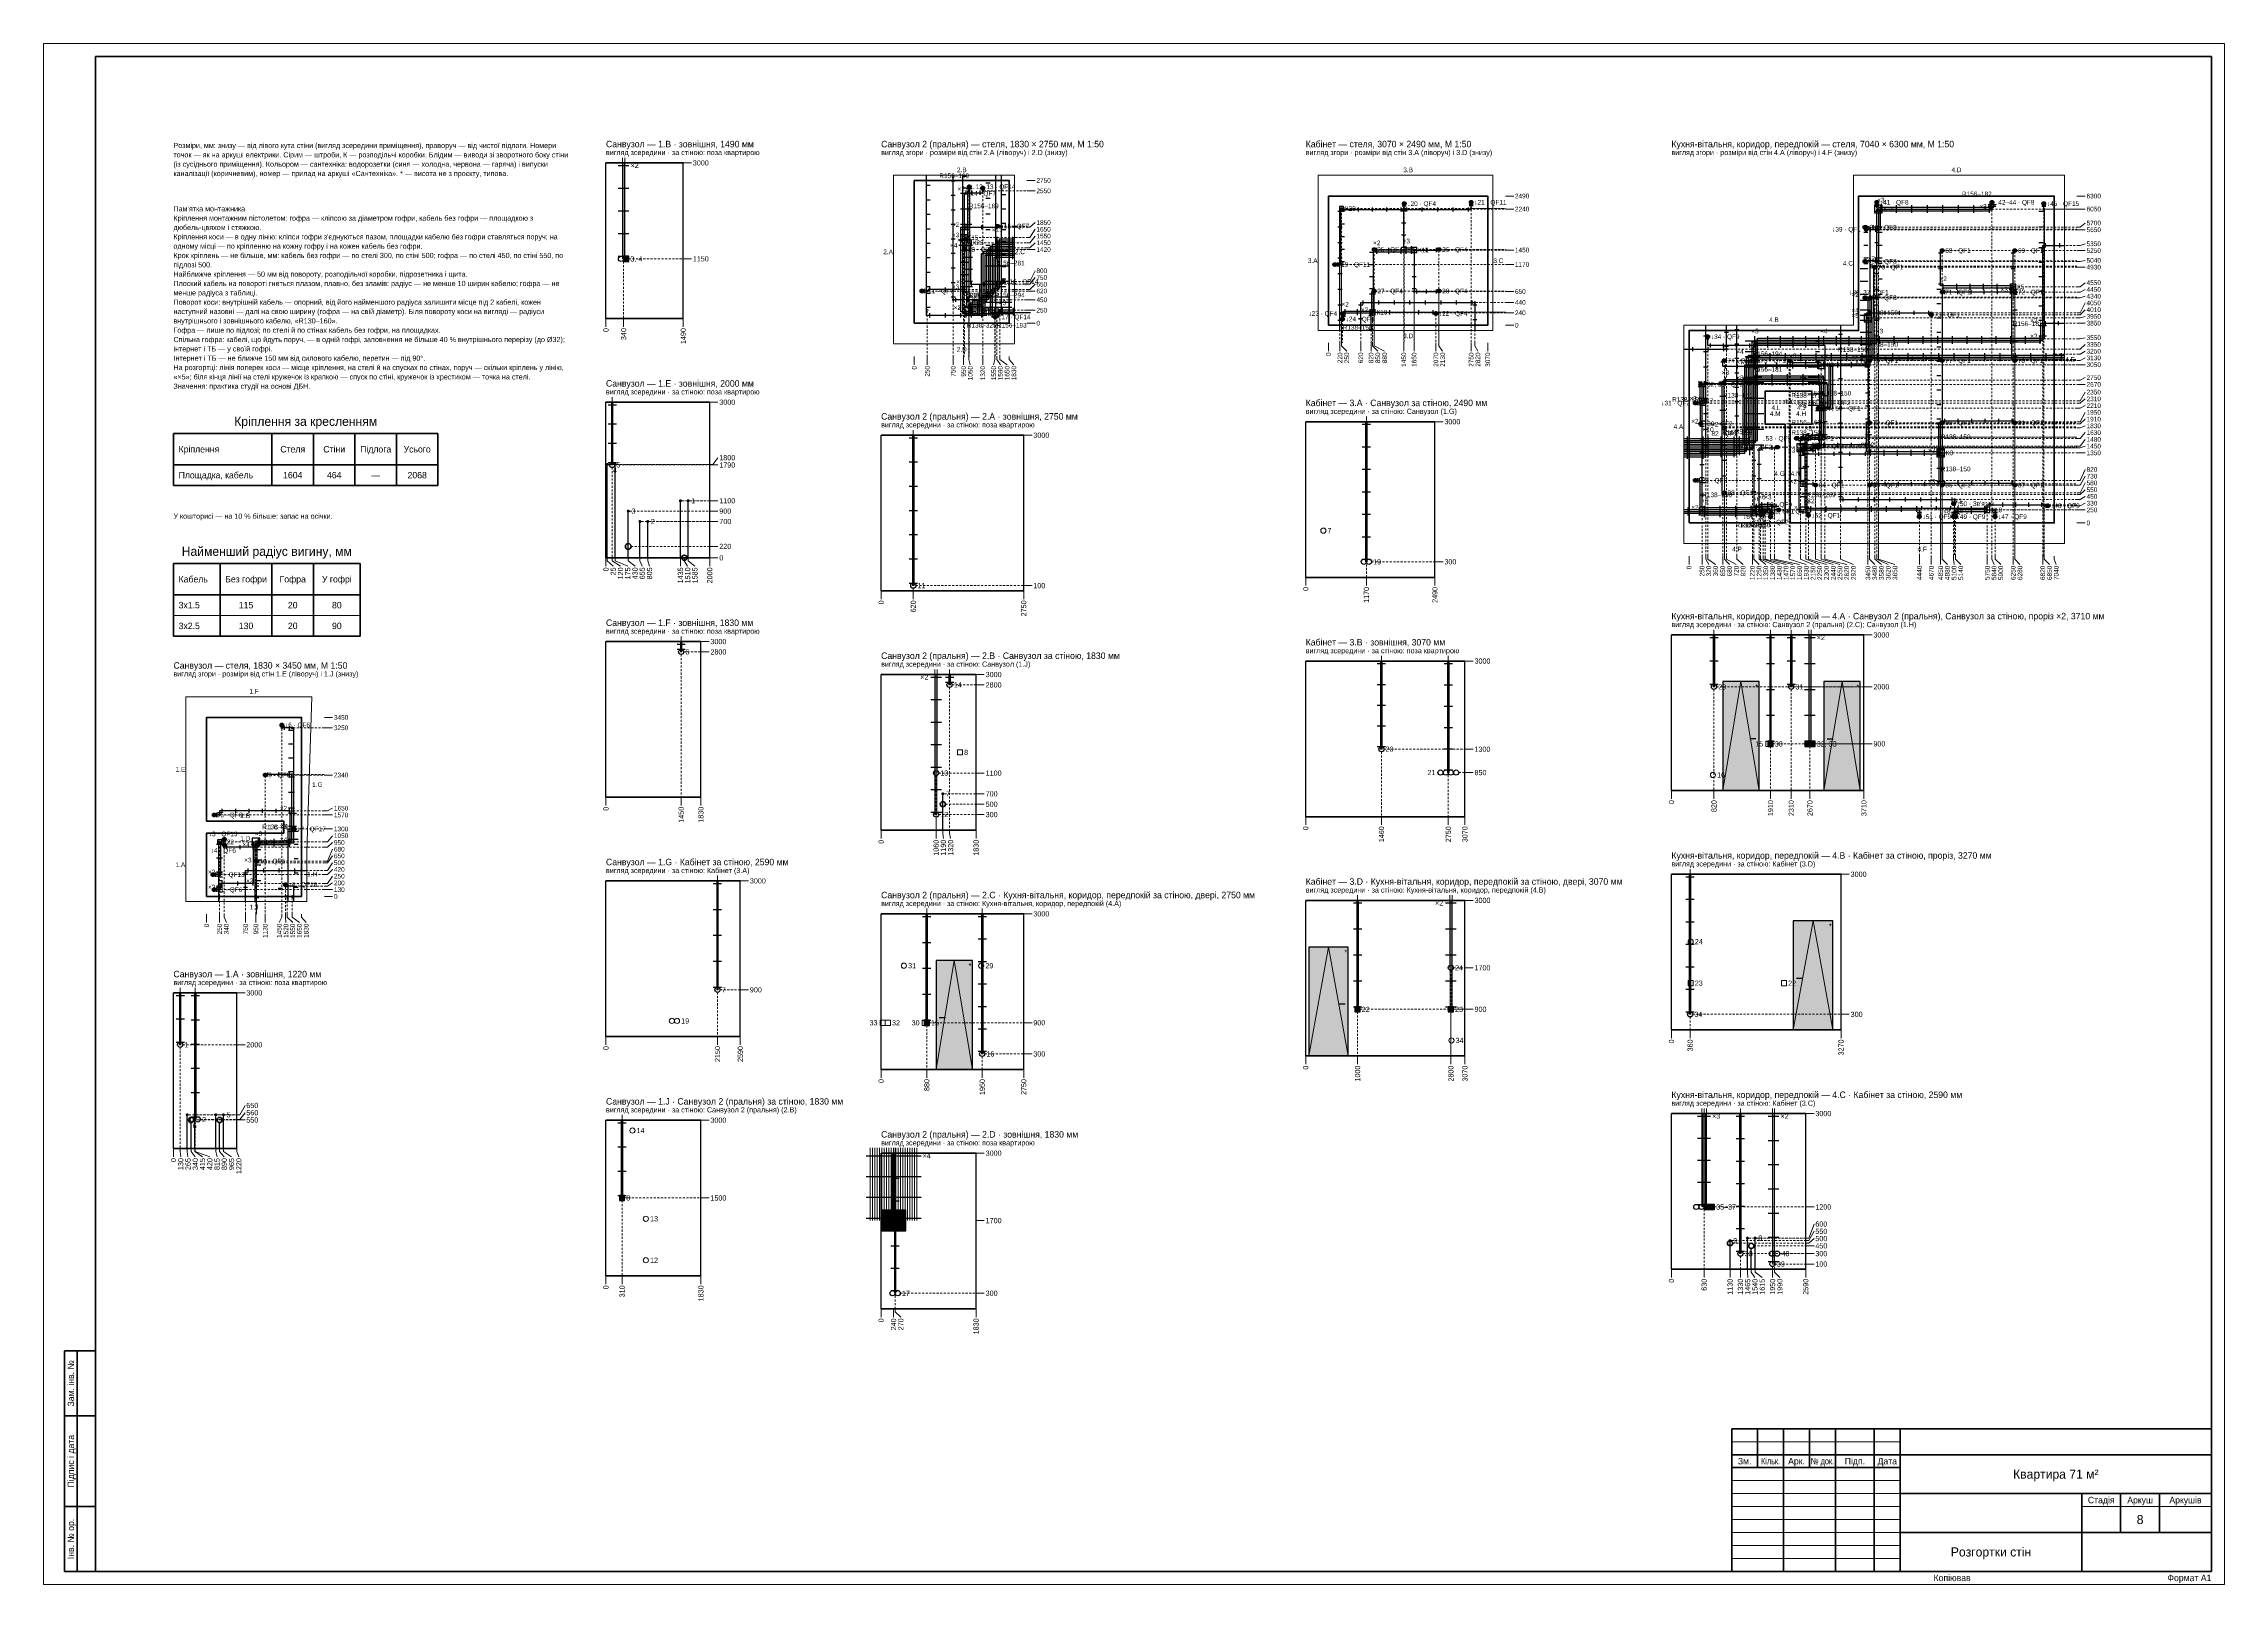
# Paper-space layout '08 Розгортки' of a CAD drawing. Header units: millimetres. Extents: x 0 to 841, y 0 to 594.
import ezdxf
from ezdxf.enums import TextEntityAlignment as Align

# ---------------------------------------------------------------- set-up
doc = ezdxf.new("R2010")
doc.units = ezdxf.units.MM
doc.linetypes.add('E_CABLE_DASH', pattern=[450, 300, -150])
for name, color, linetype in [('A-SHEET', 7, 'Continuous'), ('A-TEXT', 7, 'Continuous'), ('E-ELEV', 7, 'Continuous'), ('M-FIX', 7, 'Continuous'), ('W-BOX', 1, 'Continuous'), ('W-CABLE-DEVICE', 1, 'E_CABLE_DASH'), ('W-CABLE-DEVICE-RCD', 1, 'E_CABLE_DASH'), ('W-CABLE-LIGHT', 1, 'E_CABLE_DASH'), ('W-CABLE-LIGHT-RCD', 1, 'E_CABLE_DASH'), ('W-CABLE-LOW', 1, 'E_CABLE_DASH'), ('W-CABLE-SOCKET', 1, 'E_CABLE_DASH'), ('W-CABLE-SOCKET-RCD', 1, 'E_CABLE_DASH')]:
    doc.layers.add(name, color=color, linetype=linetype)
doc.styles.add('PLEX_LIGHT', font='IBMPlexSans-Light.ttf')

# ---------------------------------------------------------------- blocks, each defined once
blk = doc.blocks.new('STAMP_F3')
at = {"lineweight": 50}
for p, q in [((185, 55), (0, 55)), ((0, 55), (0, 0)), ((10, 40), (10, 55)), ((20, 40), (20, 55)), ((30, 40), (30, 55)), ((40, 40), (40, 55)), ((55, 40), (55, 55)), ((65, 0), (65, 55)), ((185, 0), (185, 55)), ((0, 45), (65, 45)), ((65, 45), (185, 45)), ((0, 40), (65, 40)), ((20, 0), (20, 40)), ((40, 0), (40, 40)), ((55, 0), (55, 40)), ((65, 30), (185, 30)), ((135, 0), (135, 30)), ((150, 15), (150, 30)), ((165, 15), (165, 30)), ((65, 15), (185, 15)), ((0, 0), (185, 0))]:
    blk.add_line(p, q, dxfattribs=at)
at = {"lineweight": 18}
for p, q in [((0, 50), (65, 50)), ((0, 35), (65, 35)), ((0, 30), (65, 30)), ((0, 25), (65, 25)), ((0, 20), (65, 20)), ((135, 25), (185, 25)), ((0, 15), (65, 15)), ((0, 10), (65, 10)), ((0, 5), (65, 5))]:
    blk.add_line(p, q, dxfattribs=at)
at = {"style": 'PLEX_LIGHT'}
for s, p in [('Зм.', (5, 42.5)), ('Арк.', (25, 42.5)), ('Підп.', (47.5, 42.5)), ('Дата', (60, 42.5)), ('Стадія', (142.5, 27.5)), ('Аркуш', (157.5, 27.5)), ('Аркушів', (175, 27.5))]:
    blk.add_text(s, height=2.5, dxfattribs=at).set_placement(p, align=Align.MIDDLE_CENTER)
for s, width, p in [('Кільк.', 0.81045, (15, 42.5)), ('№ док.', 0.701948, (35, 42.5))]:
    blk.add_text(s, height=2.5, dxfattribs=dict(at, width=width)).set_placement(p, align=Align.MIDDLE_CENTER)
for tag, height, p in [('CODE', 5, (125, 50)), ('DATE1', 2.5, (60, 37.5)), ('DATE2', 2.5, (60, 32.5)), ('OBJECT_2', 3.5, (125, 31.9)), ('OBJECT', 3.5, (125, 37.5)), ('DATE3', 2.5, (60, 27.5)), ('DATE4', 2.5, (60, 22.5)), ('DATE5', 2.5, (60, 17.5)), ('BUILDING_2', 3.5, (100, 16.9)), ('BUILDING', 3.5, (100, 22.5)), ('STAGE', 3.5, (142.5, 20)), ('SHEET', 3.5, (157.5, 20)), ('SHEETS', 3.5, (175, 20)), ('DATE6', 2.5, (60, 12.5)), ('DATE7', 2.5, (60, 7.5)), ('IMAGE', 3.5, (100, 7.5)), ('ORG', 2.5, (160, 7.5)), ('DATE8', 2.5, (60, 2.5)), ('IMAGE_2', 3.5, (100, 1.9)), ('ORG_2', 2.5, (160, 3.5))]:
    blk.add_attdef(tag, text='', height=height, dxfattribs=at).set_placement(p, align=Align.MIDDLE_CENTER)
for tag, p in [('ROLE1', (1, 37.5)), ('ROLE2', (1, 32.5)), ('NAME1', (21, 37.5)), ('NAME2', (21, 32.5)), ('ROLE3', (1, 27.5)), ('NAME3', (21, 27.5)), ('ROLE4', (1, 22.5)), ('ROLE5', (1, 17.5)), ('NAME4', (21, 22.5)), ('NAME5', (21, 17.5)), ('ROLE6', (1, 12.5)), ('ROLE7', (1, 7.5)), ('NAME6', (21, 12.5)), ('NAME7', (21, 7.5)), ('ROLE8', (1, 2.5)), ('NAME8', (21, 2.5))]:
    blk.add_attdef(tag, text='', height=2.5, dxfattribs=at).set_placement(p, align=Align.MIDDLE_LEFT)

psp = doc.layouts.new('08 Розгортки')

# ---------------------------------------------------------------- hatches: boundary and pattern name
at = {"layer": 'E-ELEV', "true_color": 0xe4ded3}
h = psp.add_hatch(color=7, dxfattribs=at)
h.dxf.hatch_style = 1
h.paths.add_polyline_path([(223.37, 511.03), (223.97, 511.03), (223.97, 548.03), (223.37, 548.03)])
at = {"layer": 'E-ELEV', "true_color": 0xffffff}
h = psp.add_hatch(color=7, dxfattribs=at)
h.dxf.hatch_style = 1
h.paths.add_polyline_path([(223.67, 510.03), (225.67, 510.03), (225.67, 512.03), (223.67, 512.03)])
at = {"layer": 'E-ELEV', "true_color": 0xe4ded3}
h = psp.add_hatch(color=7, dxfattribs=at)
h.dxf.hatch_style = 1
h.paths.add_polyline_path([(218.97, 431.56), (219.57, 431.56), (219.57, 455.76), (218.97, 455.76)])
h = psp.add_hatch(color=7, dxfattribs=at)
h.dxf.hatch_style = 1
h.paths.add_polyline_path([(509.82, 394.24), (510.42, 394.24), (510.42, 448.24), (509.82, 448.24)])
h = psp.add_hatch(color=7, dxfattribs=at)
h.dxf.hatch_style = 1
h.paths.add_polyline_path([(335.08, 385.04), (335.68, 385.04), (335.68, 443.04), (335.08, 443.04)])
at = {"layer": 'E-ELEV', "true_color": 0xd62728}
h = psp.add_hatch(color=7, dxfattribs=at)
h.dxf.hatch_style = 1
edge = h.paths.add_edge_path()
edge.add_arc((217.37, 431.76), 0.6, 0, 360)
at = {"layer": 'E-ELEV', "true_color": 0x1f77b4}
h = psp.add_hatch(color=7, dxfattribs=at)
h.dxf.hatch_style = 1
edge = h.paths.add_edge_path()
edge.add_arc((220.37, 431.76), 0.6, 0, 360)
h = psp.add_hatch(color=7, dxfattribs=at)
h.dxf.hatch_style = 1
edge = h.paths.add_edge_path()
edge.add_arc((225.47, 413.76), 0.6, 0, 360)
at = {"layer": 'E-ELEV', "true_color": 0xd62728}
h = psp.add_hatch(color=7, dxfattribs=at)
h.dxf.hatch_style = 1
edge = h.paths.add_edge_path()
edge.add_arc((245.57, 417.76), 0.6, 0, 360)
at = {"layer": 'E-ELEV', "true_color": 0x1f77b4}
h = psp.add_hatch(color=7, dxfattribs=at)
h.dxf.hatch_style = 1
edge = h.paths.add_edge_path()
edge.add_arc((248.57, 417.76), 0.6, 0, 360)
at = {"layer": 'E-ELEV', "true_color": 0xd62728}
h = psp.add_hatch(color=7, dxfattribs=at)
h.dxf.hatch_style = 1
edge = h.paths.add_edge_path()
edge.add_arc((229.97, 409.76), 0.6, 0, 360)
at = {"layer": 'E-ELEV', "true_color": 0x1f77b4}
h = psp.add_hatch(color=7, dxfattribs=at)
h.dxf.hatch_style = 1
edge = h.paths.add_edge_path()
edge.add_arc((232.97, 409.76), 0.6, 0, 360)
at = {"layer": 'E-ELEV', "true_color": 0xe4ded3}
h = psp.add_hatch(color=7, dxfattribs=at)
h.dxf.hatch_style = 1
h.paths.add_polyline_path([(245.57, 359.49), (246.17, 359.49), (246.17, 363.49), (245.57, 363.49)])
h = psp.add_hatch(color=7, dxfattribs=at)
h.dxf.hatch_style = 1
h.paths.add_polyline_path([(643.86, 346.04), (644.46, 346.04), (644.46, 366.04), (643.86, 366.04)])
h = psp.add_hatch(color=7, dxfattribs=at)
h.dxf.hatch_style = 1
h.paths.add_polyline_path([(665.66, 324.04), (666.26, 324.04), (666.26, 366.04), (665.66, 366.04)])
h = psp.add_hatch(color=7, dxfattribs=at)
h.dxf.hatch_style = 1
h.paths.add_polyline_path([(673.66, 346.04), (674.26, 346.04), (674.26, 366.04), (673.66, 366.04)])
h = psp.add_hatch(color=7, dxfattribs=at)
h.dxf.hatch_style = 1
h.paths.add_polyline_path([(680.86, 324.04), (681.46, 324.04), (681.46, 366.04), (680.86, 366.04)])
h = psp.add_hatch(color=7, dxfattribs=at)
h.dxf.hatch_style = 1
h.paths.add_polyline_path([(515.62, 321.97), (516.22, 321.97), (516.22, 355.97), (515.62, 355.97)])
h = psp.add_hatch(color=7, dxfattribs=at)
h.dxf.hatch_style = 1
h.paths.add_polyline_path([(541.42, 312.97), (542.02, 312.97), (542.02, 355.97), (541.42, 355.97)])
h = psp.add_hatch(color=7, dxfattribs=at)
h.dxf.hatch_style = 1
h.paths.add_polyline_path([(343.88, 296.77), (344.48, 296.77), (344.48, 350.77), (343.88, 350.77)])
h = psp.add_hatch(color=7, dxfattribs=at)
h.dxf.hatch_style = 1
h.paths.add_polyline_path([(349.08, 346.77), (349.68, 346.77), (349.68, 350.77), (349.08, 350.77)])
at = {"layer": 'E-ELEV', "true_color": 0xffffff}
h = psp.add_hatch(color=7, dxfattribs=at)
h.dxf.hatch_style = 1
h.paths.add_polyline_path([(647.56, 306.04), (661.56, 306.04), (661.56, 348.04), (647.56, 348.04)])
h = psp.add_hatch(color=7, dxfattribs=at)
h.dxf.hatch_style = 1
h.paths.add_polyline_path([(686.56, 306.04), (700.56, 306.04), (700.56, 348.04), (686.56, 348.04)])
h = psp.add_hatch(color=7, dxfattribs=at)
h.dxf.hatch_style = 1
h.paths.add_polyline_path([(664.96, 323.04), (666.96, 323.04), (666.96, 325.04), (664.96, 325.04)])
h = psp.add_hatch(color=7, dxfattribs=at)
h.dxf.hatch_style = 1
h.paths.add_polyline_path([(679.16, 323.04), (681.16, 323.04), (681.16, 325.04), (679.16, 325.04)])
h = psp.add_hatch(color=7, dxfattribs=at)
h.dxf.hatch_style = 1
h.paths.add_polyline_path([(681.16, 323.04), (683.16, 323.04), (683.16, 325.04), (681.16, 325.04)])
at = {"layer": 'E-ELEV', "true_color": 0x1f77b4}
h = psp.add_hatch(color=7, dxfattribs=at)
h.dxf.hatch_style = 1
edge = h.paths.add_edge_path()
edge.add_arc((346.78, 304.77), 0.6, 0, 360)
at = {"layer": 'E-ELEV', "true_color": 0xe4ded3}
h = psp.add_hatch(color=7, dxfattribs=at)
h.dxf.hatch_style = 1
h.paths.add_polyline_path([(259.57, 229.23), (260.17, 229.23), (260.17, 271.23), (259.57, 271.23)])
h = psp.add_hatch(color=7, dxfattribs=at)
h.dxf.hatch_style = 1
h.paths.add_polyline_path([(634.66, 219.77), (635.26, 219.77), (635.26, 273.77), (634.66, 273.77)])
h = psp.add_hatch(color=7, dxfattribs=at)
h.dxf.hatch_style = 1
h.paths.add_polyline_path([(506.42, 221.71), (507.02, 221.71), (507.02, 263.71), (506.42, 263.71)])
h = psp.add_hatch(color=7, dxfattribs=at)
h.dxf.hatch_style = 1
h.paths.add_polyline_path([(542.42, 221.71), (543.02, 221.71), (543.02, 263.71), (542.42, 263.71)])
h = psp.add_hatch(color=7, dxfattribs=at)
h.dxf.hatch_style = 1
h.paths.add_polyline_path([(340.28, 216.51), (340.88, 216.51), (340.88, 258.51), (340.28, 258.51)])
h = psp.add_hatch(color=7, dxfattribs=at)
h.dxf.hatch_style = 1
h.paths.add_polyline_path([(361.68, 204.51), (362.28, 204.51), (362.28, 258.51), (361.68, 258.51)])
at = {"layer": 'E-ELEV', "true_color": 0xffffff}
h = psp.add_hatch(color=7, dxfattribs=at)
h.dxf.hatch_style = 1
h.paths.add_polyline_path([(674.76, 213.77), (689.96, 213.77), (689.96, 255.77), (674.76, 255.77)])
h = psp.add_hatch(color=7, dxfattribs=at)
h.dxf.hatch_style = 1
h.paths.add_polyline_path([(487.92, 203.71), (503.12, 203.71), (503.12, 245.71), (487.92, 245.71)])
h = psp.add_hatch(color=7, dxfattribs=at)
h.dxf.hatch_style = 1
h.paths.add_polyline_path([(344.18, 198.51), (358.18, 198.51), (358.18, 240.51), (344.18, 240.51)])
at = {"layer": 'E-ELEV', "true_color": 0xe4ded3}
h = psp.add_hatch(color=7, dxfattribs=at)
h.dxf.hatch_style = 1
h.paths.add_polyline_path([(52.37, 208.04), (52.97, 208.04), (52.97, 228.04), (52.37, 228.04)])
h = psp.add_hatch(color=7, dxfattribs=at)
h.dxf.hatch_style = 1
h.paths.add_polyline_path([(58.17, 179.24), (58.77, 179.24), (58.77, 228.04), (58.17, 228.04)])
at = {"layer": 'E-ELEV', "true_color": 0xffffff}
h = psp.add_hatch(color=7, dxfattribs=at)
h.dxf.hatch_style = 1
h.paths.add_polyline_path([(505.72, 220.71), (507.72, 220.71), (507.72, 222.71), (505.72, 222.71)])
h = psp.add_hatch(color=7, dxfattribs=at)
h.dxf.hatch_style = 1
h.paths.add_polyline_path([(541.72, 220.71), (543.72, 220.71), (543.72, 222.71), (541.72, 222.71)])
h = psp.add_hatch(color=7, dxfattribs=at)
h.dxf.hatch_style = 1
h.paths.add_polyline_path([(339.58, 215.51), (341.58, 215.51), (341.58, 217.51), (339.58, 217.51)])
at = {"layer": 'E-ELEV', "true_color": 0xd62728}
h = psp.add_hatch(color=7, dxfattribs=at)
h.dxf.hatch_style = 1
edge = h.paths.add_edge_path()
edge.add_arc((55.37, 181.04), 0.6, 0, 360)
at = {"layer": 'E-ELEV', "true_color": 0x1f77b4}
h = psp.add_hatch(color=7, dxfattribs=at)
h.dxf.hatch_style = 1
edge = h.paths.add_edge_path()
edge.add_arc((58.37, 181.04), 0.6, 0, 360)
at = {"layer": 'E-ELEV', "true_color": 0xd62728}
h = psp.add_hatch(color=7, dxfattribs=at)
h.dxf.hatch_style = 1
edge = h.paths.add_edge_path()
edge.add_arc((66.37, 181.04), 0.6, 0, 360)
at = {"layer": 'E-ELEV', "true_color": 0x1f77b4}
h = psp.add_hatch(color=7, dxfattribs=at)
h.dxf.hatch_style = 1
edge = h.paths.add_edge_path()
edge.add_arc((69.37, 181.04), 0.6, 0, 360)
at = {"layer": 'E-ELEV', "true_color": 0xe4ded3}
h = psp.add_hatch(color=7, dxfattribs=at)
h.dxf.hatch_style = 1
h.paths.add_polyline_path([(222.77, 148.96), (223.37, 148.96), (223.37, 178.96), (222.77, 178.96)])
h = psp.add_hatch(color=7, dxfattribs=at)
h.dxf.hatch_style = 1
h.paths.add_polyline_path([(639.86, 145.51), (640.86, 145.51), (640.86, 181.51), (639.86, 181.51)])
h = psp.add_hatch(color=7, dxfattribs=at)
h.dxf.hatch_style = 1
h.paths.add_polyline_path([(654.06, 127.51), (654.66, 127.51), (654.66, 181.51), (654.06, 181.51)])
h = psp.add_hatch(color=7, dxfattribs=at)
h.dxf.hatch_style = 1
h.paths.add_polyline_path([(666.86, 123.51), (667.46, 123.51), (667.46, 181.51), (666.86, 181.51)])
h = psp.add_hatch(color=7, dxfattribs=at)
h.dxf.hatch_style = 1
h.paths.add_polyline_path([(327.28, 140.24), (328.28, 140.24), (328.28, 166.24), (327.28, 166.24)])
h = psp.add_hatch(color=7, dxfattribs=at)
h.dxf.hatch_style = 1
h.paths.add_polyline_path([(327.28, 140.24), (328.28, 140.24), (328.28, 166.24), (327.28, 166.24)])
h = psp.add_hatch(color=7, dxfattribs=at)
h.dxf.hatch_style = 1
h.paths.add_polyline_path([(327.28, 140.24), (328.28, 140.24), (328.28, 166.24), (327.28, 166.24)])
h = psp.add_hatch(color=7, dxfattribs=at)
h.dxf.hatch_style = 1
h.paths.add_polyline_path([(327.28, 140.24), (328.28, 140.24), (328.28, 166.24), (327.28, 166.24)])
h = psp.add_hatch(color=7, dxfattribs=at)
h.dxf.hatch_style = 1
h.paths.add_polyline_path([(327.28, 140.24), (328.28, 140.24), (328.28, 166.24), (327.28, 166.24)])
at = {"layer": 'E-ELEV', "true_color": 0xcfe3f3}
h = psp.add_hatch(color=7, dxfattribs=at)
h.dxf.hatch_style = 1
h.paths.add_polyline_path([(327.48, 140.24), (328.08, 140.24), (328.08, 166.24), (327.48, 166.24)])
at = {"layer": 'E-ELEV', "true_color": 0xe4ded3}
h = psp.add_hatch(color=7, dxfattribs=at)
h.dxf.hatch_style = 1
h.paths.add_polyline_path([(328.08, 112.24), (328.68, 112.24), (328.68, 166.24), (328.08, 166.24)])
at = {"layer": 'E-ELEV', "true_color": 0xffffff}
h = psp.add_hatch(color=7, dxfattribs=at)
h.dxf.hatch_style = 1
h.paths.add_polyline_path([(222.07, 147.96), (224.07, 147.96), (224.07, 149.96), (222.07, 149.96)])
h = psp.add_hatch(color=7, dxfattribs=at)
h.dxf.hatch_style = 1
h.paths.add_polyline_path([(323.08, 136.24), (332.48, 136.24), (332.48, 144.24), (323.08, 144.24)])
h = psp.add_hatch(color=7, dxfattribs=at)
h.dxf.hatch_style = 1
h.paths.add_polyline_path([(640.36, 144.51), (642.36, 144.51), (642.36, 146.51), (640.36, 146.51)])
h = psp.add_hatch(color=7, dxfattribs=at)
h.dxf.hatch_style = 1
h.paths.add_polyline_path([(642.36, 144.51), (644.36, 144.51), (644.36, 146.51), (642.36, 146.51)])
at = {"layer": 'E-ELEV', "true_color": 0x1f77b4}
h = psp.add_hatch(color=7, dxfattribs=at)
h.dxf.hatch_style = 1
edge = h.paths.add_edge_path()
edge.add_arc((650.36, 132.51), 0.6, 0, 360)
at = {"layer": 'E-ELEV', "true_color": 0xd62728}
h = psp.add_hatch(color=7, dxfattribs=at)
h.dxf.hatch_style = 1
edge = h.paths.add_edge_path()
edge.add_arc((657.06, 133.51), 0.6, 0, 360)
at = {"layer": 'E-ELEV', "true_color": 0x1f77b4}
h = psp.add_hatch(color=7, dxfattribs=at)
h.dxf.hatch_style = 1
edge = h.paths.add_edge_path()
edge.add_arc((660.06, 133.51), 0.6, 0, 360)

# ---------------------------------------------------------------- linework, layer by layer
at = {"layer": 'A-SHEET', "lineweight": 18}
for p, q in [((841, 594), (0, 594)), ((0, 594), (0, 0)), ((841, 0), (841, 594)), ((50.07, 373.53), (122.07, 373.53)), ((0, 0), (841, 0))]:
    psp.add_line(p, q, dxfattribs=at)
at = {"layer": 'A-SHEET', "lineweight": 50}
for p, q in [((836, 589), (20, 589)), ((20, 589), (20, 5)), ((836, 5), (836, 589)), ((50.07, 443.63), (152.07, 443.63)), ((50.07, 443.63), (50.07, 423.63)), ((88.07, 443.63), (88.07, 423.63)), ((104.07, 443.63), (104.07, 423.63)), ((120.07, 443.63), (120.07, 423.63)), ((136.07, 443.63), (136.07, 423.63)), ((152.07, 443.63), (152.07, 423.63)), ((50.07, 431.63), (152.07, 431.63)), ((50.07, 423.63), (152.07, 423.63)), ((50.07, 393.53), (122.07, 393.53)), ((50.07, 393.53), (50.07, 365.53)), ((68.07, 393.53), (68.07, 365.53)), ((88.07, 393.53), (88.07, 365.53)), ((104.07, 393.53), (104.07, 365.53)), ((122.07, 393.53), (122.07, 365.53)), ((50.07, 381.53), (122.07, 381.53)), ((50.07, 365.53), (122.07, 365.53)), ((20, 90), (8, 90)), ((8, 90), (8, 65)), ((13, 65), (13, 90)), ((20, 65), (20, 90)), ((20, 65), (8, 65)), ((8, 65), (8, 30)), ((8, 65), (20, 65)), ((13, 30), (13, 65)), ((20, 30), (20, 65)), ((20, 30), (8, 30)), ((8, 30), (8, 5)), ((8, 30), (20, 30)), ((13, 5), (13, 30)), ((20, 5), (20, 30)), ((8, 5), (20, 5)), ((20, 5), (836, 5))]:
    psp.add_line(p, q, dxfattribs=at)
at = {"layer": 'E-ELEV', "lineweight": 50, "true_color": 0x29251f}
for p, q in [((216.87, 548.03), (246.67, 548.03)), ((216.87, 488.03), (246.67, 488.03)), ((216.87, 455.76), (256.87, 455.76)), ((486.72, 448.24), (536.52, 448.24)), ((322.98, 443.04), (377.98, 443.04)), ((216.87, 395.76), (256.87, 395.76)), ((486.72, 388.24), (536.52, 388.24)), ((322.98, 383.04), (377.98, 383.04)), ((216.87, 363.49), (253.47, 363.49)), ((627.76, 366.04), (701.96, 366.04)), ((486.72, 355.97), (548.12, 355.97)), ((322.98, 350.77), (359.58, 350.77)), ((216.87, 303.49), (253.47, 303.49)), ((627.76, 306.04), (701.96, 306.04)), ((486.72, 295.97), (548.12, 295.97)), ((322.98, 290.77), (359.58, 290.77)), ((216.87, 271.23), (268.67, 271.23)), ((627.76, 273.77), (693.16, 273.77)), ((486.72, 263.71), (548.12, 263.71)), ((322.98, 258.51), (377.98, 258.51)), ((50.07, 228.04), (74.47, 228.04)), ((216.87, 211.23), (268.67, 211.23)), ((627.76, 213.77), (693.16, 213.77)), ((486.72, 203.71), (548.12, 203.71)), ((322.98, 198.51), (377.98, 198.51)), ((216.87, 178.96), (253.47, 178.96)), ((627.76, 181.51), (679.56, 181.51)), ((50.07, 168.04), (74.47, 168.04)), ((322.98, 166.24), (359.58, 166.24)), ((216.87, 118.96), (253.47, 118.96)), ((627.76, 121.51), (679.56, 121.51)), ((322.98, 106.24), (359.58, 106.24))]:
    psp.add_line(p, q, dxfattribs=at)
at = {"layer": 'E-ELEV', "lineweight": 25, "true_color": 0x29251f}
for p, q in [((216.87, 488.03), (216.87, 548.03)), ((246.67, 488.03), (246.67, 548.03)), ((216.87, 395.76), (216.87, 455.76)), ((256.87, 395.76), (256.87, 455.76)), ((486.72, 388.24), (486.72, 448.24)), ((536.52, 388.24), (536.52, 448.24)), ((322.98, 383.04), (322.98, 443.04)), ((377.98, 383.04), (377.98, 443.04)), ((216.87, 303.49), (216.87, 363.49)), ((253.47, 303.49), (253.47, 363.49)), ((627.76, 306.04), (627.76, 366.04)), ((701.96, 306.04), (701.96, 366.04)), ((486.72, 295.97), (486.72, 355.97)), ((548.12, 295.97), (548.12, 355.97)), ((322.98, 290.77), (322.98, 350.77)), ((359.58, 290.77), (359.58, 350.77)), ((660.36, 326.04), (657.96, 326.04)), ((687.76, 326.04), (690.16, 326.04)), ((216.87, 211.23), (216.87, 271.23)), ((268.67, 211.23), (268.67, 271.23)), ((627.76, 213.77), (627.76, 273.77)), ((693.16, 213.77), (693.16, 273.77)), ((486.72, 203.71), (486.72, 263.71)), ((548.12, 203.71), (548.12, 263.71)), ((322.98, 198.51), (322.98, 258.51)), ((377.98, 198.51), (377.98, 258.51)), ((50.07, 168.04), (50.07, 228.04)), ((74.47, 168.04), (74.47, 228.04)), ((675.96, 233.77), (678.36, 233.77)), ((501.92, 223.71), (499.52, 223.71)), ((345.38, 218.51), (347.78, 218.51)), ((216.87, 118.96), (216.87, 178.96)), ((253.47, 118.96), (253.47, 178.96)), ((627.76, 121.51), (627.76, 181.51)), ((679.56, 121.51), (679.56, 181.51)), ((322.98, 106.24), (322.98, 166.24)), ((359.58, 106.24), (359.58, 166.24))]:
    psp.add_line(p, q, dxfattribs=at)
at = {"layer": 'E-ELEV', "lineweight": 25, "true_color": 0x29251f, "transparency": 33554559}
for p, q in [((221.62, 547.03), (225.72, 547.03)), ((221.62, 538.28), (225.72, 538.28)), ((221.62, 529.53), (225.72, 529.53)), ((221.62, 520.78), (225.72, 520.78)), ((221.62, 512.03), (225.72, 512.03)), ((217.67, 454.76), (220.87, 454.76)), ((217.67, 447.36), (220.87, 447.36)), ((508.52, 447.24), (511.72, 447.24)), ((217.67, 439.96), (220.87, 439.96)), ((333.78, 442.04), (336.98, 442.04)), ((508.52, 438.58), (511.72, 438.58)), ((217.67, 432.56), (220.87, 432.56)), ((333.78, 432.71), (336.98, 432.71)), ((508.52, 429.91), (511.72, 429.91)), ((333.78, 423.38), (336.98, 423.38)), ((508.52, 421.24), (511.72, 421.24)), ((333.78, 414.04), (336.98, 414.04)), ((508.52, 412.58), (511.72, 412.58)), ((333.78, 404.71), (336.98, 404.71)), ((508.52, 403.91), (511.72, 403.91)), ((333.78, 395.38), (336.98, 395.38)), ((508.52, 395.24), (511.72, 395.24)), ((333.78, 386.04), (336.98, 386.04)), ((244.27, 362.49), (247.47, 362.49)), ((642.56, 365.04), (645.76, 365.04)), ((664.36, 365.04), (667.56, 365.04)), ((672.36, 365.04), (675.56, 365.04)), ((679.11, 365.04), (683.21, 365.04)), ((244.27, 360.49), (247.47, 360.49)), ((514.32, 354.97), (517.52, 354.97)), ((540.12, 354.97), (543.32, 354.97)), ((642.56, 356.04), (645.76, 356.04)), ((664.36, 355.04), (667.56, 355.04)), ((672.36, 356.04), (675.56, 356.04)), ((679.11, 355.04), (683.21, 355.04)), ((342.13, 349.77), (346.23, 349.77)), ((347.78, 349.77), (350.98, 349.77)), ((347.78, 347.77), (350.98, 347.77)), ((514.32, 346.97), (517.52, 346.97)), ((540.12, 346.77), (543.32, 346.77)), ((642.56, 347.04), (645.76, 347.04)), ((664.36, 345.04), (667.56, 345.04)), ((672.36, 347.04), (675.56, 347.04)), ((679.11, 345.04), (683.21, 345.04)), ((342.13, 341.11), (346.23, 341.11)), ((514.32, 338.97), (517.52, 338.97)), ((540.12, 338.57), (543.32, 338.57)), ((342.13, 332.44), (346.23, 332.44)), ((514.32, 330.97), (517.52, 330.97)), ((540.12, 330.37), (543.32, 330.37)), ((664.36, 335.04), (667.56, 335.04)), ((679.11, 335.04), (683.21, 335.04)), ((342.13, 323.77), (346.23, 323.77)), ((514.32, 322.97), (517.52, 322.97)), ((540.12, 322.17), (543.32, 322.17)), ((664.36, 325.04), (667.56, 325.04)), ((679.11, 325.04), (683.21, 325.04)), ((342.13, 315.11), (346.23, 315.11)), ((540.12, 313.97), (543.32, 313.97)), ((342.13, 306.44), (346.23, 306.44)), ((342.13, 297.77), (346.23, 297.77)), ((258.27, 270.23), (261.47, 270.23)), ((633.36, 272.77), (636.56, 272.77)), ((505.12, 262.71), (508.32, 262.71)), ((540.67, 262.71), (544.77, 262.71)), ((633.36, 264.11), (636.56, 264.11)), ((258.27, 260.23), (261.47, 260.23)), ((338.98, 257.51), (342.18, 257.51)), ((360.38, 257.51), (363.58, 257.51)), ((505.12, 252.71), (508.32, 252.71)), ((540.67, 252.71), (544.77, 252.71)), ((633.36, 255.44), (636.56, 255.44)), ((258.27, 250.23), (261.47, 250.23)), ((338.98, 247.51), (342.18, 247.51)), ((360.38, 248.84), (363.58, 248.84)), ((633.36, 246.77), (636.56, 246.77)), ((258.27, 240.23), (261.47, 240.23)), ((338.98, 237.51), (342.18, 237.51)), ((360.38, 240.17), (363.58, 240.17)), ((505.12, 242.71), (508.32, 242.71)), ((540.67, 242.71), (544.77, 242.71)), ((633.36, 238.11), (636.56, 238.11)), ((258.27, 230.23), (261.47, 230.23)), ((338.98, 227.51), (342.18, 227.51)), ((360.38, 231.51), (363.58, 231.51)), ((505.12, 232.71), (508.32, 232.71)), ((540.67, 232.71), (544.77, 232.71)), ((633.36, 229.44), (636.56, 229.44)), ((51.07, 227.04), (54.27, 227.04)), ((56.87, 227.04), (60.07, 227.04)), ((360.38, 222.84), (363.58, 222.84)), ((505.12, 222.71), (508.32, 222.71)), ((540.67, 222.71), (544.77, 222.71)), ((633.36, 220.77), (636.56, 220.77)), ((51.07, 218.04), (54.27, 218.04)), ((56.87, 217.68), (60.07, 217.68)), ((338.98, 217.51), (342.18, 217.51)), ((360.38, 214.17), (363.58, 214.17)), ((51.07, 209.04), (54.27, 209.04)), ((56.87, 208.32), (60.07, 208.32)), ((360.38, 205.51), (363.58, 205.51)), ((56.87, 198.96), (60.07, 198.96)), ((56.87, 189.6), (60.07, 189.6)), ((56.87, 180.24), (60.07, 180.24)), ((221.47, 177.96), (224.67, 177.96)), ((637.86, 180.51), (642.86, 180.51)), ((652.76, 180.51), (655.96, 180.51)), ((665.11, 180.51), (669.21, 180.51)), ((221.47, 168.62), (224.67, 168.62)), ((637.86, 172.01), (642.86, 172.01)), ((652.76, 171.84), (655.96, 171.84)), ((665.11, 171.17), (669.21, 171.17)), ((317.18, 165.24), (338.38, 165.24)), ((326.78, 165.24), (329.98, 165.24)), ((637.86, 163.51), (642.86, 163.51)), ((652.76, 163.17), (655.96, 163.17)), ((665.11, 161.84), (669.21, 161.84)), ((221.47, 159.29), (224.67, 159.29)), ((317.18, 157.24), (338.38, 157.24)), ((326.78, 156.57), (329.98, 156.57)), ((637.86, 155.01), (642.86, 155.01)), ((652.76, 154.51), (655.96, 154.51)), ((665.11, 152.51), (669.21, 152.51)), ((221.47, 149.96), (224.67, 149.96)), ((317.18, 149.24), (338.38, 149.24)), ((326.78, 147.9), (329.98, 147.9)), ((637.86, 146.51), (642.86, 146.51)), ((652.76, 145.84), (655.96, 145.84)), ((665.11, 143.17), (669.21, 143.17)), ((317.18, 141.24), (338.38, 141.24)), ((326.78, 139.24), (329.98, 139.24)), ((652.76, 137.17), (655.96, 137.17)), ((326.78, 130.57), (329.98, 130.57)), ((652.76, 128.51), (655.96, 128.51)), ((665.11, 133.84), (669.21, 133.84)), ((326.78, 121.9), (329.98, 121.9)), ((665.11, 124.51), (669.21, 124.51)), ((326.78, 113.24), (329.98, 113.24))]:
    psp.add_line(p, q, dxfattribs=at)
at = {"layer": 'E-ELEV', "lineweight": 15, "true_color": 0x3f6fb5}
for p, q in [((223.22, 511.03), (223.22, 550.03)), ((58.47, 179.24), (58.47, 230.04)), ((322.38, 140.24), (322.38, 168.24))]:
    psp.add_line(p, q, dxfattribs=at)
at = {"layer": 'E-ELEV', "lineweight": 15, "true_color": 0xf28e2b}
for p, q in [((224.12, 511.03), (224.12, 550.03)), ((219.27, 431.56), (219.27, 457.76)), ((245.87, 359.49), (245.87, 365.49)), ((52.67, 208.04), (52.67, 230.04)), ((639.46, 145.51), (639.46, 183.51)), ((640.36, 145.51), (640.36, 183.51)), ((666.76, 123.51), (666.76, 183.51)), ((334.08, 140.24), (334.08, 168.24)), ((334.98, 140.24), (334.98, 168.24))]:
    psp.add_line(p, q, dxfattribs=at)
at = {"layer": 'E-ELEV', "lineweight": 13, "true_color": 0x29251f}
for p, q in [((246.67, 548.03), (247.87, 548.03)), ((247.87, 548.03), (249.87, 548.03)), ((379.18, 541.23), (380.38, 541.23)), ((380.38, 541.23), (382.38, 541.23)), ((379.18, 537.23), (380.38, 537.23)), ((380.38, 537.23), (382.38, 537.23)), ((563.72, 535.23), (564.92, 535.23)), ((563.72, 530.23), (564.92, 530.23)), ((564.92, 535.23), (566.92, 535.23)), ((564.92, 530.23), (566.92, 530.23)), ((784.16, 535.23), (785.36, 535.23)), ((784.16, 530.23), (785.36, 530.23)), ((785.36, 535.23), (787.36, 535.23)), ((785.36, 530.23), (787.36, 530.23)), ((379.18, 523.23), (380.38, 523.23)), ((380.38, 523.23), (382.38, 525.03)), ((380.38, 519.23), (382.38, 522.43)), ((784.16, 523.23), (785.36, 523.23)), ((784.16, 522.23), (785.36, 522.23)), ((785.36, 523.23), (787.36, 524.83)), ((785.36, 522.23), (787.36, 522.23)), ((379.18, 519.23), (380.38, 519.23)), ((379.18, 517.23), (380.38, 517.23)), ((379.18, 515.23), (380.38, 515.23)), ((379.18, 514.63), (380.38, 514.63)), ((380.38, 517.23), (382.38, 519.83)), ((380.38, 515.23), (382.38, 517.23)), ((380.38, 514.63), (382.38, 514.63)), ((563.72, 514.43), (564.92, 514.43)), ((564.92, 514.43), (566.92, 514.43)), ((784.16, 516.23), (785.36, 516.23)), ((784.16, 514.23), (785.36, 514.23)), ((785.36, 516.23), (787.36, 516.83)), ((785.36, 514.23), (787.36, 514.23)), ((246.67, 511.03), (247.87, 511.03)), ((247.87, 511.03), (249.87, 511.03)), ((380.38, 502.23), (382.38, 506.43)), ((563.72, 508.83), (564.92, 508.83)), ((564.92, 508.83), (566.92, 508.83)), ((784.16, 510.03), (785.36, 510.03)), ((784.16, 507.83), (785.36, 507.83)), ((785.36, 510.03), (787.36, 510.43)), ((785.36, 507.83), (787.36, 507.83)), ((379.18, 502.23), (380.38, 502.23)), ((379.18, 501.23), (380.38, 501.23)), ((379.18, 499.23), (380.38, 499.23)), ((379.18, 498.63), (380.38, 498.63)), ((380.38, 501.23), (382.38, 503.83)), ((380.38, 499.23), (382.38, 501.23)), ((380.38, 498.63), (382.38, 498.63)), ((563.72, 498.43), (564.92, 498.43)), ((564.92, 498.43), (566.92, 498.43)), ((784.16, 500.23), (785.36, 500.23)), ((784.16, 498.23), (785.36, 498.23)), ((785.36, 500.23), (787.36, 501.83)), ((785.36, 498.23), (787.36, 499.23)), ((785.36, 496.03), (787.36, 496.63)), ((216.87, 488.03), (216.87, 486.83)), ((223.67, 488.03), (223.67, 486.83)), ((246.67, 488.03), (246.67, 486.83)), ((379.18, 495.23), (380.38, 495.23)), ((379.18, 491.23), (380.38, 491.23)), ((380.38, 495.23), (382.38, 495.23)), ((380.38, 491.23), (382.38, 491.23)), ((563.72, 494.23), (564.92, 494.23)), ((563.72, 490.23), (564.92, 490.23)), ((564.92, 494.23), (566.92, 494.23)), ((564.92, 490.23), (566.92, 490.23)), ((784.16, 496.03), (785.36, 496.03)), ((784.16, 490.23), (785.36, 490.23)), ((784.16, 489.43), (785.36, 489.43)), ((784.16, 488.23), (785.36, 488.23)), ((785.36, 490.23), (787.36, 494.03)), ((785.36, 489.43), (787.36, 491.43)), ((785.36, 488.23), (787.36, 488.83)), ((216.87, 486.83), (216.87, 484.83)), ((223.67, 486.83), (223.67, 484.83)), ((246.67, 486.83), (246.67, 484.83)), ((379.18, 486.23), (380.38, 486.23)), ((380.38, 486.23), (382.38, 486.23)), ((563.72, 485.43), (564.92, 485.43)), ((564.92, 485.43), (566.92, 485.43)), ((784.16, 486.23), (785.36, 486.23)), ((784.16, 480.23), (785.36, 480.23)), ((785.36, 486.23), (787.36, 486.23)), ((785.36, 480.23), (787.36, 480.63)), ((335.78, 473.43), (335.78, 472.23)), ((335.78, 472.23), (335.78, 470.23)), ((340.78, 473.43), (340.78, 472.23)), ((340.78, 472.23), (340.78, 470.23)), ((350.78, 473.43), (350.78, 472.23)), ((350.78, 472.23), (350.78, 470.23)), ((354.78, 473.43), (354.78, 472.23)), ((354.78, 472.23), (354.78, 470.23)), ((356.78, 473.43), (356.78, 472.23)), ((356.78, 472.23), (357.38, 470.23)), ((362.18, 473.43), (362.18, 472.23)), ((362.18, 472.23), (362.18, 470.23)), ((366.78, 472.23), (366.38, 470.23)), ((366.78, 473.43), (366.78, 472.23)), ((367.58, 473.43), (367.58, 472.23)), ((367.58, 472.23), (368.98, 470.23)), ((368.78, 473.43), (368.78, 472.23)), ((368.78, 472.23), (371.58, 470.23)), ((372.38, 473.43), (372.38, 472.23)), ((372.38, 472.23), (374.18, 470.23)), ((495.52, 478.63), (495.52, 477.43)), ((495.52, 477.43), (495.52, 475.43)), ((499.92, 478.63), (499.92, 477.43)), ((499.92, 477.43), (499.92, 475.43)), ((500.52, 478.63), (500.52, 477.43)), ((500.52, 477.43), (502.52, 475.43)), ((507.92, 478.63), (507.92, 477.43)), ((507.92, 477.43), (507.92, 475.43)), ((511.92, 478.63), (511.92, 477.43)), ((511.92, 477.43), (511.92, 475.43)), ((512.52, 478.63), (512.52, 477.43)), ((512.52, 477.43), (514.52, 475.43)), ((513.12, 478.63), (513.12, 477.43)), ((513.12, 477.43), (517.12, 475.43)), ((524.52, 478.63), (524.52, 477.43)), ((524.52, 477.43), (524.52, 475.43)), ((528.52, 478.63), (528.52, 477.43)), ((528.52, 477.43), (528.52, 475.43)), ((536.92, 478.63), (536.92, 477.43)), ((536.92, 477.43), (536.92, 475.43)), ((538.12, 478.63), (538.12, 477.43)), ((538.12, 477.43), (539.52, 475.43)), ((550.52, 478.63), (550.52, 477.43)), ((550.52, 477.43), (550.52, 475.43)), ((551.92, 478.63), (551.92, 477.43)), ((551.92, 477.43), (553.12, 475.43)), ((556.92, 478.63), (556.92, 477.43)), ((556.92, 477.43), (556.92, 475.43)), ((784.16, 476.23), (785.36, 476.23)), ((784.16, 474.23), (785.36, 474.23)), ((784.16, 471.83), (785.36, 471.83)), ((785.36, 476.23), (787.36, 478.03)), ((785.36, 474.23), (787.36, 475.43)), ((785.36, 471.83), (787.36, 472.83)), ((784.16, 470.23), (785.36, 470.23)), ((784.16, 464.23), (785.36, 464.23)), ((784.16, 462.63), (785.36, 462.63)), ((785.36, 470.23), (787.36, 470.23)), ((785.36, 464.23), (787.36, 465.23)), ((785.36, 462.63), (787.36, 462.63)), ((256.87, 455.76), (258.07, 455.76)), ((258.07, 455.76), (260.07, 455.76)), ((784.16, 456.23), (785.36, 456.23)), ((784.16, 455.43), (785.36, 455.43)), ((785.36, 456.23), (787.36, 459.63)), ((785.36, 455.43), (787.36, 457.03)), ((785.36, 453.43), (787.36, 454.43)), ((536.52, 448.24), (537.72, 448.24)), ((537.72, 448.24), (539.72, 448.24)), ((784.16, 453.43), (785.36, 453.43)), ((784.16, 448.23), (785.36, 448.23)), ((784.16, 447.43), (785.36, 447.43)), ((784.16, 445.83), (785.36, 445.83)), ((785.36, 448.23), (787.36, 451.83)), ((785.36, 447.43), (787.36, 449.23)), ((785.36, 445.83), (787.36, 446.63)), ((377.98, 443.04), (379.18, 443.04)), ((379.18, 443.04), (381.18, 443.04)), ((784.16, 441.83), (785.36, 441.83)), ((784.16, 438.83), (785.36, 438.83)), ((784.16, 438.23), (785.36, 438.23)), ((785.36, 441.83), (787.36, 444.03)), ((785.36, 438.83), (787.36, 441.43)), ((785.36, 438.23), (787.36, 438.83)), ((256.87, 431.76), (258.07, 431.76)), ((256.87, 431.56), (258.07, 431.56)), ((258.07, 431.76), (260.07, 434.36)), ((258.07, 431.56), (260.07, 431.56)), ((784.16, 436.23), (785.36, 436.23)), ((785.36, 436.23), (787.36, 436.23)), ((785.36, 425.63), (787.36, 429.83)), ((784.16, 425.63), (785.36, 425.63)), ((784.16, 423.83), (785.36, 423.83)), ((784.16, 420.83), (785.36, 420.83)), ((785.36, 423.83), (787.36, 427.23)), ((785.36, 420.83), (787.36, 424.63)), ((785.36, 420.23), (787.36, 422.03)), ((256.87, 417.76), (258.07, 417.76)), ((256.87, 413.76), (258.07, 413.76)), ((258.07, 417.76), (260.07, 417.76)), ((258.07, 413.76), (260.07, 413.76)), ((784.16, 420.23), (785.36, 420.23)), ((784.16, 418.23), (785.36, 418.23)), ((784.16, 415.83), (785.36, 415.83)), ((784.16, 414.23), (785.36, 414.23)), ((785.36, 418.23), (787.36, 419.43)), ((785.36, 415.83), (787.36, 416.83)), ((785.36, 414.23), (787.36, 414.23)), ((256.87, 409.76), (258.07, 409.76)), ((258.07, 409.76), (260.07, 409.76)), ((784.16, 409.23), (785.36, 409.23)), ((785.36, 409.23), (787.36, 409.23)), ((216.87, 395.76), (216.87, 394.56)), ((217.37, 395.76), (217.37, 394.56)), ((219.27, 395.76), (219.27, 394.56)), ((220.37, 395.76), (220.37, 394.56)), ((225.47, 395.76), (225.47, 394.56)), ((229.97, 395.76), (229.97, 394.56)), ((232.97, 395.76), (232.97, 394.56)), ((245.57, 395.76), (245.57, 394.56)), ((247.07, 395.76), (247.07, 394.56)), ((248.57, 395.76), (248.57, 394.56)), ((256.87, 400.16), (258.07, 400.16)), ((256.87, 395.76), (256.87, 394.56)), ((256.87, 395.76), (258.07, 395.76)), ((258.07, 400.16), (260.07, 400.16)), ((258.07, 395.76), (260.07, 395.76)), ((634.56, 396.43), (634.56, 395.23)), ((639.56, 396.43), (639.56, 395.23)), ((640.96, 396.43), (640.96, 395.23)), ((641.76, 396.43), (641.76, 395.23)), ((647.56, 396.43), (647.56, 395.23)), ((648.16, 396.43), (648.16, 395.23)), ((648.96, 396.43), (648.96, 395.23)), ((652.96, 396.43), (652.96, 395.23)), ((658.96, 396.43), (658.96, 395.23)), ((659.56, 396.43), (659.56, 395.23)), ((661.56, 396.43), (661.56, 395.23)), ((662.16, 396.43), (662.16, 395.23)), ((663.16, 396.43), (663.16, 395.23)), ((663.96, 396.43), (663.96, 395.23)), ((665.96, 396.43), (665.96, 395.23)), ((667.56, 396.43), (667.56, 395.23)), ((673.16, 396.43), (673.16, 395.23)), ((677.56, 396.43), (677.56, 395.23)), ((679.56, 396.43), (679.56, 395.23)), ((680.56, 396.43), (680.56, 395.23)), ((683.36, 396.43), (683.36, 395.23)), ((685.56, 396.43), (685.56, 395.23)), ((686.96, 396.43), (686.96, 395.23)), ((692.96, 396.43), (692.96, 395.23)), ((703.56, 396.43), (703.56, 395.23)), ((704.16, 396.43), (704.16, 395.23)), ((706.16, 396.43), (706.16, 395.23)), ((706.96, 396.43), (706.96, 395.23)), ((707.56, 396.43), (707.56, 395.23)), ((723.36, 396.43), (723.36, 395.23)), ((727.96, 396.43), (727.96, 395.23)), ((731.56, 396.43), (731.56, 395.23)), ((732.16, 396.43), (732.16, 395.23)), ((736.56, 396.43), (736.56, 395.23)), ((737.36, 396.43), (737.36, 395.23)), ((749.56, 396.43), (749.56, 395.23)), ((751.36, 396.43), (751.36, 395.23)), ((752.56, 396.43), (752.56, 395.23)), ((759.56, 396.43), (759.56, 395.23)), ((760.16, 396.43), (760.16, 395.23)), ((770.96, 396.43), (770.96, 395.23)), ((771.56, 396.43), (771.56, 395.23)), ((775.36, 396.43), (775.36, 395.23)), ((216.87, 394.56), (216.87, 392.56)), ((217.37, 394.56), (219.67, 392.56)), ((219.27, 394.56), (222.47, 392.56)), ((220.37, 394.56), (225.27, 392.56)), ((225.47, 394.56), (228.07, 392.56)), ((229.97, 394.56), (230.87, 392.56)), ((232.97, 394.56), (233.67, 392.56)), ((245.57, 394.56), (245.57, 392.56)), ((247.07, 394.56), (248.37, 392.56)), ((248.57, 394.56), (251.17, 392.56)), ((256.87, 394.56), (256.87, 392.56)), ((486.72, 388.24), (486.72, 387.04)), ((486.72, 387.04), (486.72, 385.04)), ((510.12, 388.24), (510.12, 387.04)), ((510.12, 387.04), (510.12, 385.04)), ((536.52, 394.24), (537.72, 394.24)), ((536.52, 388.24), (536.52, 387.04)), ((536.52, 387.04), (536.52, 385.04)), ((537.72, 394.24), (539.72, 394.24)), ((634.56, 395.23), (634.56, 393.23)), ((639.56, 395.23), (639.56, 393.23)), ((640.96, 395.23), (642.16, 393.23)), ((641.76, 395.23), (644.76, 393.23)), ((647.56, 395.23), (647.56, 393.23)), ((648.16, 395.23), (650.16, 393.23)), ((648.96, 395.23), (652.76, 393.23)), ((652.96, 395.23), (655.36, 393.23)), ((658.96, 395.23), (658.96, 393.23)), ((659.56, 395.23), (661.56, 393.23)), ((661.56, 395.23), (664.16, 393.23)), ((662.16, 395.23), (666.76, 393.23)), ((663.16, 395.23), (669.36, 393.23)), ((663.96, 395.23), (671.96, 393.23)), ((665.96, 395.23), (674.56, 393.23)), ((667.56, 395.23), (677.16, 393.23)), ((673.16, 395.23), (679.76, 393.23)), ((677.56, 395.23), (682.36, 393.23)), ((679.56, 395.23), (684.96, 393.23)), ((680.56, 395.23), (687.56, 393.23)), ((683.36, 395.23), (690.16, 393.23)), ((685.56, 395.23), (692.76, 393.23)), ((686.96, 395.23), (695.36, 393.23)), ((692.96, 395.23), (697.96, 393.23)), ((703.56, 395.23), (703.56, 393.23)), ((704.16, 395.23), (706.16, 393.23)), ((706.16, 395.23), (708.76, 393.23)), ((706.96, 395.23), (711.36, 393.23)), ((707.56, 395.23), (713.96, 393.23)), ((723.36, 395.23), (723.36, 393.23)), ((727.96, 395.23), (727.96, 393.23)), ((731.56, 395.23), (731.56, 393.23)), ((732.16, 395.23), (734.16, 393.23)), ((736.56, 395.23), (736.76, 393.23)), ((737.36, 395.23), (739.36, 393.23)), ((749.56, 395.23), (749.56, 393.23)), ((751.36, 395.23), (752.16, 393.23)), ((752.56, 395.23), (754.76, 393.23)), ((759.56, 395.23), (759.56, 393.23)), ((760.16, 395.23), (762.16, 393.23)), ((770.96, 395.23), (770.96, 393.23)), ((771.56, 395.23), (773.56, 393.23)), ((775.36, 395.23), (776.16, 393.23)), ((322.98, 383.04), (322.98, 381.84)), ((322.98, 381.84), (322.98, 379.84)), ((335.38, 383.04), (335.38, 381.84)), ((335.38, 381.84), (335.38, 379.84)), ((377.98, 385.04), (379.18, 385.04)), ((377.98, 383.04), (377.98, 381.84)), ((377.98, 381.84), (377.98, 379.84)), ((379.18, 385.04), (381.18, 385.04)), ((253.47, 363.49), (254.67, 363.49)), ((254.67, 363.49), (256.67, 363.49)), ((701.96, 366.04), (703.16, 366.04)), ((703.16, 366.04), (705.16, 366.04)), ((253.47, 359.49), (254.67, 359.49)), ((254.67, 359.49), (256.67, 359.49)), ((548.12, 355.97), (549.32, 355.97)), ((549.32, 355.97), (551.32, 355.97)), ((359.58, 350.77), (360.78, 350.77)), ((359.58, 346.77), (360.78, 346.77)), ((360.78, 350.77), (362.78, 350.77)), ((360.78, 346.77), (362.78, 346.77)), ((701.96, 346.04), (703.16, 346.04)), ((703.16, 346.04), (705.16, 346.04)), ((108.27, 334.23), (109.47, 334.23)), ((108.27, 330.23), (109.47, 330.23)), ((109.47, 334.23), (111.47, 334.23)), ((109.47, 330.23), (111.47, 330.23)), ((548.12, 321.97), (549.32, 321.97)), ((549.32, 321.97), (551.32, 321.97)), ((701.96, 324.04), (703.16, 324.04)), ((703.16, 324.04), (705.16, 324.04)), ((108.27, 312.03), (109.47, 312.03)), ((109.47, 312.03), (111.47, 312.03)), ((359.58, 312.77), (360.78, 312.77)), ((360.78, 312.77), (362.78, 312.77)), ((548.12, 312.97), (549.32, 312.97)), ((549.32, 312.97), (551.32, 312.97)), ((216.87, 303.49), (216.87, 302.29)), ((245.87, 303.49), (245.87, 302.29)), ((253.47, 303.49), (253.47, 302.29)), ((359.58, 304.77), (360.78, 304.77)), ((360.78, 304.77), (362.78, 304.77)), ((627.76, 306.04), (627.76, 304.84)), ((627.76, 304.84), (627.76, 302.84)), ((644.16, 306.04), (644.16, 304.84)), ((644.16, 304.84), (644.16, 302.84)), ((665.96, 306.04), (665.96, 304.84)), ((665.96, 304.84), (665.96, 302.84)), ((673.96, 306.04), (673.96, 304.84)), ((673.96, 304.84), (673.96, 302.84)), ((681.16, 306.04), (681.16, 304.84)), ((681.16, 304.84), (681.16, 302.84)), ((701.96, 306.04), (701.96, 304.84)), ((701.96, 304.84), (701.96, 302.84)), ((108.27, 298.23), (109.47, 298.23)), ((108.27, 296.63), (109.47, 296.63)), ((109.47, 298.23), (111.47, 299.23)), ((109.47, 296.63), (111.47, 296.63)), ((216.87, 302.29), (216.87, 300.29)), ((245.87, 302.29), (245.87, 300.29)), ((253.47, 302.29), (253.47, 300.29)), ((359.58, 300.77), (360.78, 300.77)), ((359.58, 296.77), (360.78, 296.77)), ((360.78, 300.77), (362.78, 300.77)), ((360.78, 296.77), (362.78, 296.77)), ((486.72, 295.97), (486.72, 294.77)), ((486.72, 294.77), (486.72, 292.77)), ((515.92, 295.97), (515.92, 294.77)), ((515.92, 294.77), (515.92, 292.77)), ((541.72, 295.97), (541.72, 294.77)), ((541.72, 294.77), (541.72, 292.77)), ((548.12, 295.97), (548.12, 294.77)), ((548.12, 294.77), (548.12, 292.77)), ((108.27, 291.23), (109.47, 291.23)), ((108.27, 286.23), (109.47, 286.23)), ((109.47, 291.23), (111.47, 291.23)), ((109.47, 286.23), (111.47, 288.63)), ((109.47, 284.23), (111.47, 286.03)), ((322.98, 290.77), (322.98, 289.57)), ((322.98, 289.57), (322.98, 287.57)), ((344.18, 290.77), (344.18, 289.57)), ((344.18, 289.57), (344.18, 287.57)), ((346.78, 290.77), (346.78, 289.57)), ((346.78, 289.57), (346.98, 287.57)), ((349.38, 290.77), (349.38, 289.57)), ((349.38, 289.57), (349.78, 287.57)), ((359.58, 290.77), (359.58, 289.57)), ((359.58, 289.57), (359.58, 287.57)), ((108.27, 284.23), (109.47, 284.23)), ((108.27, 278.83), (109.47, 278.83)), ((108.27, 278.23), (109.47, 278.23)), ((109.47, 278.83), (111.47, 283.43)), ((109.47, 278.23), (111.47, 280.83)), ((109.47, 275.23), (111.47, 278.23)), ((108.27, 275.23), (109.47, 275.23)), ((108.27, 273.63), (109.47, 273.63)), ((108.27, 270.23), (109.47, 270.23)), ((108.27, 269.23), (109.47, 269.23)), ((109.47, 273.63), (111.47, 275.63)), ((109.47, 270.23), (111.47, 273.03)), ((109.47, 269.23), (111.47, 270.43)), ((268.67, 271.23), (269.87, 271.23)), ((269.87, 271.23), (271.87, 271.23)), ((693.16, 273.77), (694.36, 273.77)), ((694.36, 273.77), (696.36, 273.77)), ((108.27, 267.83), (109.47, 267.83)), ((108.27, 265.23), (109.47, 265.23)), ((109.47, 267.83), (111.47, 267.83)), ((109.47, 265.23), (111.47, 265.23)), ((548.12, 263.71), (549.32, 263.71)), ((549.32, 263.71), (551.32, 263.71)), ((62.87, 258.43), (62.87, 257.23)), ((62.87, 257.23), (62.87, 255.23)), ((67.87, 258.43), (67.87, 257.23)), ((67.87, 257.23), (67.87, 255.23)), ((69.67, 258.43), (69.67, 257.23)), ((69.67, 257.23), (70.47, 255.23)), ((77.87, 258.43), (77.87, 257.23)), ((77.87, 257.23), (77.87, 255.23)), ((81.87, 258.43), (81.87, 257.23)), ((81.87, 257.23), (81.87, 255.23)), ((85.47, 258.43), (85.47, 257.23)), ((85.47, 257.23), (85.47, 255.23)), ((91.87, 257.23), (90.87, 255.23)), ((91.87, 258.43), (91.87, 257.23)), ((93.27, 258.43), (93.27, 257.23)), ((93.27, 257.23), (93.47, 255.23)), ((93.87, 258.43), (93.87, 257.23)), ((93.87, 257.23), (96.07, 255.23)), ((95.87, 258.43), (95.87, 257.23)), ((95.87, 257.23), (98.67, 255.23)), ((99.47, 258.43), (99.47, 257.23)), ((99.47, 257.23), (101.27, 255.23)), ((377.98, 258.51), (379.18, 258.51)), ((379.18, 258.51), (381.18, 258.51)), ((548.12, 237.71), (549.32, 237.71)), ((549.32, 237.71), (551.32, 237.71)), ((74.47, 228.04), (75.67, 228.04)), ((75.67, 228.04), (77.67, 228.04)), ((268.67, 229.23), (269.87, 229.23)), ((269.87, 229.23), (271.87, 229.23)), ((548.12, 221.71), (549.32, 221.71)), ((549.32, 221.71), (551.32, 221.71)), ((693.16, 219.77), (694.36, 219.77)), ((694.36, 219.77), (696.36, 219.77)), ((216.87, 211.23), (216.87, 210.03)), ((259.87, 211.23), (259.87, 210.03)), ((268.67, 211.23), (268.67, 210.03)), ((377.98, 216.51), (379.18, 216.51)), ((379.18, 216.51), (381.18, 216.51)), ((627.76, 213.77), (627.76, 212.57)), ((627.76, 212.57), (627.76, 210.57)), ((634.96, 213.77), (634.96, 212.57)), ((634.96, 212.57), (634.96, 210.57)), ((693.16, 213.77), (693.16, 212.57)), ((693.16, 212.57), (693.16, 210.57)), ((74.47, 208.04), (75.67, 208.04)), ((75.67, 208.04), (77.67, 208.04)), ((216.87, 210.03), (216.87, 208.03)), ((259.87, 210.03), (259.87, 208.03)), ((268.67, 210.03), (268.67, 208.03)), ((377.98, 204.51), (379.18, 204.51)), ((379.18, 204.51), (381.18, 204.51)), ((486.72, 203.71), (486.72, 202.51)), ((486.72, 202.51), (486.72, 200.51)), ((506.72, 203.71), (506.72, 202.51)), ((506.72, 202.51), (506.72, 200.51)), ((542.72, 203.71), (542.72, 202.51)), ((542.72, 202.51), (542.72, 200.51)), ((548.12, 203.71), (548.12, 202.51)), ((548.12, 202.51), (548.12, 200.51)), ((322.98, 198.51), (322.98, 197.31)), ((322.98, 197.31), (322.98, 195.31)), ((340.58, 198.51), (340.58, 197.31)), ((340.58, 197.31), (340.58, 195.31)), ((361.98, 198.51), (361.98, 197.31)), ((361.98, 197.31), (361.98, 195.31)), ((377.98, 198.51), (377.98, 197.31)), ((377.98, 197.31), (377.98, 195.31)), ((74.47, 181.04), (75.67, 181.04)), ((74.47, 179.24), (75.67, 179.24)), ((74.47, 179.04), (75.67, 179.04)), ((75.67, 181.04), (77.67, 184.64)), ((75.67, 179.24), (77.67, 181.84)), ((75.67, 179.04), (77.67, 179.04)), ((253.47, 178.96), (254.67, 178.96)), ((254.67, 178.96), (256.67, 178.96)), ((679.56, 181.51), (680.76, 181.51)), ((680.76, 181.51), (682.76, 181.51)), ((50.07, 168.04), (50.07, 166.84)), ((50.07, 166.84), (50.07, 164.84)), ((52.67, 168.04), (52.67, 166.84)), ((52.67, 166.84), (52.87, 164.84)), ((55.37, 168.04), (55.37, 166.84)), ((55.37, 166.84), (55.67, 164.84)), ((56.87, 168.04), (56.87, 166.84)), ((56.87, 166.84), (58.47, 164.84)), ((58.37, 168.04), (58.37, 166.84)), ((58.37, 166.84), (61.27, 164.84)), ((58.47, 168.04), (58.47, 166.84)), ((58.47, 166.84), (64.07, 164.84)), ((66.37, 168.04), (66.37, 166.84)), ((66.37, 166.84), (66.87, 164.84)), ((67.87, 168.04), (67.87, 166.84)), ((67.87, 166.84), (69.67, 164.84)), ((69.37, 168.04), (69.37, 166.84)), ((69.37, 166.84), (72.47, 164.84)), ((74.47, 168.04), (74.47, 166.84)), ((74.47, 166.84), (75.27, 164.84)), ((359.58, 166.24), (360.78, 166.24)), ((360.78, 166.24), (362.78, 166.24)), ((253.47, 148.96), (254.67, 148.96)), ((254.67, 148.96), (256.67, 148.96)), ((679.56, 145.51), (680.76, 145.51)), ((680.76, 145.51), (682.76, 145.51)), ((359.58, 140.24), (360.78, 140.24)), ((360.78, 140.24), (362.78, 140.24)), ((680.76, 133.51), (682.76, 138.91)), ((680.76, 132.51), (682.76, 136.11)), ((679.56, 133.51), (680.76, 133.51)), ((679.56, 132.51), (680.76, 132.51)), ((679.56, 131.51), (680.76, 131.51)), ((679.56, 130.51), (680.76, 130.51)), ((679.56, 127.51), (680.76, 127.51)), ((680.76, 131.51), (682.76, 133.31)), ((680.76, 130.51), (682.76, 130.51)), ((680.76, 127.51), (682.76, 127.51)), ((216.87, 118.96), (216.87, 117.76)), ((216.87, 117.76), (216.87, 115.76)), ((223.07, 118.96), (223.07, 117.76)), ((223.07, 117.76), (223.07, 115.76)), ((253.47, 118.96), (253.47, 117.76)), ((253.47, 117.76), (253.47, 115.76)), ((627.76, 121.51), (627.76, 120.31)), ((627.76, 120.31), (627.76, 118.31)), ((640.36, 121.51), (640.36, 120.31)), ((640.36, 120.31), (640.36, 118.31)), ((650.36, 121.51), (650.36, 120.31)), ((650.36, 120.31), (650.36, 118.31)), ((654.36, 121.51), (654.36, 120.31)), ((654.36, 120.31), (654.36, 118.31)), ((657.06, 121.51), (657.06, 120.31)), ((657.06, 120.31), (657.16, 118.31)), ((658.56, 121.51), (658.56, 120.31)), ((658.56, 120.31), (659.96, 118.31)), ((660.06, 121.51), (660.06, 120.31)), ((660.06, 120.31), (662.76, 118.31)), ((666.76, 121.51), (666.76, 120.31)), ((666.76, 120.31), (666.76, 118.31)), ((667.56, 121.51), (667.56, 120.31)), ((667.56, 120.31), (669.56, 118.31)), ((679.56, 123.51), (680.76, 123.51)), ((679.56, 121.51), (679.56, 120.31)), ((679.56, 120.31), (679.56, 118.31)), ((680.76, 123.51), (682.76, 123.51)), ((359.58, 112.24), (360.78, 112.24)), ((360.78, 112.24), (362.78, 112.24)), ((322.98, 106.24), (322.98, 105.04)), ((322.98, 105.04), (322.98, 103.04)), ((327.78, 106.24), (327.78, 105.04)), ((327.78, 105.04), (327.78, 103.04)), ((328.38, 106.24), (328.38, 105.04)), ((328.38, 105.04), (330.58, 103.04)), ((359.58, 106.24), (359.58, 105.04)), ((359.58, 105.04), (359.58, 103.04))]:
    psp.add_line(p, q, dxfattribs=at)
at = {"layer": 'E-ELEV', "lineweight": 13, "true_color": 0xd9d3c8}
for p, q in [((356.98, 536.88), (356.98, 536.08)), ((356.98, 535.48), (356.98, 534.68)), ((356.98, 534.08), (356.98, 533.28)), ((356.98, 532.68), (356.98, 531.88)), ((356.98, 531.28), (356.98, 530.48)), ((356.98, 529.88), (356.98, 529.08)), ((362.18, 536.88), (362.18, 536.08)), ((362.18, 535.48), (362.18, 534.68)), ((362.18, 534.08), (362.18, 533.28)), ((362.18, 532.68), (362.18, 531.88)), ((362.18, 531.28), (362.18, 530.48)), ((362.18, 529.88), (362.18, 529.08)), ((362.53, 537.23), (363.33, 537.23)), ((363.93, 537.23), (364.73, 537.23)), ((365.33, 537.23), (366.13, 537.23)), ((366.73, 537.23), (367.53, 537.23)), ((368.13, 537.23), (368.93, 537.23)), ((369.53, 537.23), (370.33, 537.23)), ((370.93, 537.23), (371.73, 537.23)), ((372.33, 537.23), (373.13, 537.23)), ((373.73, 537.23), (374.53, 537.23)), ((375.13, 537.23), (375.93, 537.23)), ((376.53, 537.23), (377.33, 537.23)), ((377.93, 537.23), (378.73, 537.23)), ((500.52, 530.08), (500.52, 529.28)), ((500.87, 530.43), (501.67, 530.43)), ((500.87, 530.23), (501.67, 530.23)), ((502.27, 530.43), (503.07, 530.43)), ((502.27, 530.23), (503.07, 530.23)), ((503.67, 530.43), (504.47, 530.43)), ((503.67, 530.23), (504.47, 530.23)), ((505.07, 530.43), (505.87, 530.43)), ((505.07, 530.23), (505.87, 530.23)), ((506.47, 530.43), (507.27, 530.43)), ((506.47, 530.23), (507.27, 530.23)), ((507.87, 530.43), (508.67, 530.43)), ((507.87, 530.23), (508.67, 530.23)), ((509.27, 530.43), (510.07, 530.43)), ((509.27, 530.23), (510.07, 530.23)), ((510.67, 530.43), (511.47, 530.43)), ((510.67, 530.23), (511.47, 530.23)), ((512.07, 530.43), (512.87, 530.43)), ((512.07, 530.23), (512.87, 530.23)), ((513.47, 530.43), (514.27, 530.43)), ((513.47, 530.23), (514.27, 530.23)), ((514.87, 530.43), (515.67, 530.43)), ((514.87, 530.23), (515.67, 530.23)), ((516.27, 530.43), (517.07, 530.43)), ((516.27, 530.23), (517.07, 530.23)), ((517.67, 530.43), (518.47, 530.43)), ((517.67, 530.23), (518.47, 530.23)), ((519.07, 530.43), (519.87, 530.43)), ((519.07, 530.23), (519.87, 530.23)), ((520.47, 530.43), (521.27, 530.43)), ((520.47, 530.23), (521.27, 530.23)), ((521.87, 530.43), (522.67, 530.43)), ((521.87, 530.23), (522.67, 530.23)), ((523.27, 530.43), (524.07, 530.43)), ((523.27, 530.23), (524.07, 530.23)), ((524.67, 530.43), (525.47, 530.43)), ((524.67, 530.23), (525.47, 530.23)), ((524.72, 530.08), (524.72, 529.28)), ((526.07, 530.43), (526.87, 530.43)), ((526.07, 530.23), (526.87, 530.23)), ((527.47, 530.43), (528.27, 530.43)), ((527.47, 530.23), (528.27, 530.23)), ((528.87, 530.43), (529.67, 530.43)), ((528.87, 530.23), (529.67, 530.23)), ((530.27, 530.43), (531.07, 530.43)), ((530.27, 530.23), (531.07, 530.23)), ((531.67, 530.43), (532.47, 530.43)), ((531.67, 530.23), (532.47, 530.23)), ((533.07, 530.43), (533.87, 530.43)), ((533.07, 530.23), (533.87, 530.23)), ((534.47, 530.43), (535.27, 530.43)), ((534.47, 530.23), (535.27, 530.23)), ((535.87, 530.43), (536.67, 530.43)), ((535.87, 530.23), (536.67, 530.23)), ((537.27, 530.43), (538.07, 530.43)), ((537.27, 530.23), (538.07, 530.23)), ((538.67, 530.43), (539.47, 530.43)), ((538.67, 530.23), (539.47, 530.23)), ((540.07, 530.43), (540.87, 530.43)), ((540.07, 530.23), (540.87, 530.23)), ((541.47, 530.43), (542.27, 530.43)), ((541.47, 530.23), (542.27, 530.23)), ((542.87, 530.43), (543.67, 530.43)), ((542.87, 530.23), (543.67, 530.23)), ((544.27, 530.43), (545.07, 530.43)), ((544.27, 530.23), (545.07, 530.23)), ((545.67, 530.43), (546.47, 530.43)), ((545.67, 530.23), (546.47, 530.23)), ((547.07, 530.43), (547.87, 530.43)), ((547.07, 530.23), (547.87, 530.23)), ((548.47, 530.43), (549.27, 530.43)), ((548.47, 530.23), (549.27, 530.23)), ((549.87, 530.43), (550.67, 530.43)), ((549.87, 530.23), (550.67, 530.23)), ((550.52, 530.08), (550.52, 529.28)), ((550.87, 530.43), (551.67, 530.43)), ((551.27, 530.43), (552.07, 530.43)), ((551.27, 530.23), (552.07, 530.23)), ((552.27, 530.43), (553.07, 530.43)), ((552.67, 530.43), (553.47, 530.43)), ((552.67, 530.23), (553.47, 530.23)), ((553.67, 530.43), (554.47, 530.43)), ((554.07, 530.43), (554.87, 530.43)), ((554.07, 530.23), (554.87, 530.23)), ((555.07, 530.43), (555.87, 530.43)), ((555.47, 530.43), (556.27, 530.43)), ((555.47, 530.23), (556.27, 530.23)), ((556.47, 530.43), (557.27, 530.43)), ((556.87, 530.43), (557.67, 530.43)), ((556.87, 530.23), (557.67, 530.23)), ((557.87, 530.43), (558.67, 530.43)), ((558.27, 530.43), (559.07, 530.43)), ((558.27, 530.23), (559.07, 530.23)), ((559.27, 530.43), (560.07, 530.43)), ((559.67, 530.43), (560.47, 530.43)), ((559.67, 530.23), (560.47, 530.23)), ((560.67, 530.43), (561.47, 530.43)), ((561.07, 530.43), (561.87, 530.43)), ((561.07, 530.23), (561.87, 530.23)), ((562.07, 530.43), (562.87, 530.43)), ((562.47, 530.43), (563.27, 530.43)), ((562.47, 530.23), (563.27, 530.23)), ((563.47, 530.43), (563.72, 530.43)), ((707.56, 529.88), (707.56, 529.08)), ((707.91, 530.23), (708.71, 530.23)), ((709.31, 530.23), (710.11, 530.23)), ((710.71, 530.23), (711.51, 530.23)), ((712.11, 530.23), (712.91, 530.23)), ((713.51, 530.23), (714.31, 530.23)), ((714.91, 530.23), (715.71, 530.23)), ((716.31, 530.23), (717.11, 530.23)), ((717.71, 530.23), (718.51, 530.23)), ((719.11, 530.23), (719.91, 530.23)), ((720.51, 530.23), (721.31, 530.23)), ((721.91, 530.23), (722.71, 530.23)), ((723.31, 530.23), (724.11, 530.23)), ((724.71, 530.23), (725.51, 530.23)), ((726.11, 530.23), (726.91, 530.23)), ((727.51, 530.23), (728.31, 530.23)), ((728.91, 530.23), (729.71, 530.23)), ((730.31, 530.23), (731.11, 530.23)), ((731.71, 530.23), (732.51, 530.23)), ((733.11, 530.23), (733.91, 530.23)), ((734.51, 530.23), (735.31, 530.23)), ((735.91, 530.23), (736.71, 530.23)), ((737.31, 530.23), (738.11, 530.23)), ((738.71, 530.23), (739.51, 530.23)), ((740.11, 530.23), (740.91, 530.23)), ((741.51, 530.23), (742.31, 530.23)), ((742.91, 530.23), (743.71, 530.23)), ((744.31, 530.23), (745.11, 530.23)), ((745.71, 530.23), (746.51, 530.23)), ((747.11, 530.23), (747.91, 530.23)), ((748.51, 530.23), (749.31, 530.23)), ((749.91, 530.23), (750.71, 530.23)), ((751.31, 530.23), (752.11, 530.23)), ((751.36, 529.88), (751.36, 529.08)), ((752.71, 530.23), (753.51, 530.23)), ((754.11, 530.23), (754.91, 530.23)), ((755.51, 530.23), (756.31, 530.23)), ((756.91, 530.23), (757.71, 530.23)), ((758.31, 530.23), (759.11, 530.23)), ((759.71, 530.23), (760.51, 530.23)), ((761.11, 530.23), (761.91, 530.23)), ((762.51, 530.23), (763.31, 530.23)), ((763.91, 530.23), (764.71, 530.23)), ((765.31, 530.23), (766.11, 530.23)), ((766.71, 530.23), (767.51, 530.23)), ((768.11, 530.23), (768.91, 530.23)), ((769.51, 530.23), (770.31, 530.23)), ((770.91, 530.23), (771.71, 530.23)), ((771.36, 529.88), (771.36, 529.08)), ((771.71, 530.23), (772.51, 530.23)), ((772.31, 530.23), (773.11, 530.23)), ((773.11, 530.23), (773.91, 530.23)), ((773.71, 530.23), (774.51, 530.23)), ((774.51, 530.23), (775.31, 530.23)), ((775.11, 530.23), (775.91, 530.23)), ((775.91, 530.23), (776.71, 530.23)), ((776.51, 530.23), (777.31, 530.23)), ((777.31, 530.23), (778.11, 530.23)), ((777.91, 530.23), (778.71, 530.23)), ((778.71, 530.23), (779.51, 530.23)), ((779.31, 530.23), (780.11, 530.23)), ((780.11, 530.23), (780.91, 530.23)), ((780.71, 530.23), (781.51, 530.23)), ((781.51, 530.23), (782.31, 530.23)), ((782.11, 530.23), (782.91, 530.23)), ((782.91, 530.23), (783.71, 530.23)), ((783.51, 530.23), (784.16, 530.23)), ((356.98, 528.48), (356.98, 527.68)), ((356.98, 527.08), (356.98, 526.28)), ((356.98, 525.68), (356.98, 524.88)), ((356.98, 524.28), (356.98, 523.48)), ((356.98, 522.88), (356.98, 522.08)), ((356.98, 521.48), (356.98, 520.68)), ((362.18, 528.48), (362.18, 527.68)), ((362.18, 527.08), (362.18, 526.28)), ((362.18, 525.68), (362.18, 524.88)), ((362.18, 524.28), (362.18, 523.48)), ((362.18, 522.88), (362.18, 522.08)), ((362.18, 521.48), (362.18, 520.68)), ((369.13, 523.63), (369.93, 523.63)), ((369.13, 523.23), (369.93, 523.23)), ((370.53, 523.63), (371.33, 523.63)), ((370.53, 523.23), (371.33, 523.23)), ((371.93, 523.63), (372.73, 523.63)), ((371.93, 523.23), (372.73, 523.23)), ((373.33, 523.63), (374.13, 523.63)), ((373.33, 523.23), (374.13, 523.23)), ((374.73, 523.63), (375.53, 523.63)), ((374.73, 523.23), (375.53, 523.23)), ((376.13, 523.63), (376.93, 523.63)), ((376.13, 523.23), (376.93, 523.23)), ((377.53, 523.63), (378.33, 523.63)), ((377.53, 523.23), (378.33, 523.23)), ((378.93, 523.63), (379.18, 523.63)), ((378.93, 523.23), (379.18, 523.23)), ((500.52, 528.68), (500.52, 527.88)), ((500.52, 527.28), (500.52, 526.48)), ((500.52, 525.88), (500.52, 525.08)), ((500.52, 524.48), (500.52, 523.68)), ((500.52, 523.08), (500.52, 522.28)), ((500.52, 521.68), (500.52, 520.88)), ((524.72, 528.68), (524.72, 527.88)), ((524.72, 527.28), (524.72, 526.48)), ((524.72, 525.88), (524.72, 525.08)), ((524.72, 524.48), (524.72, 523.68)), ((524.72, 523.08), (524.72, 522.28)), ((524.72, 521.68), (524.72, 520.88)), ((550.52, 528.68), (550.52, 527.88)), ((550.52, 527.28), (550.52, 526.48)), ((550.52, 525.88), (550.52, 525.08)), ((550.52, 524.48), (550.52, 523.68)), ((550.52, 523.08), (550.52, 522.28)), ((550.52, 521.68), (550.52, 520.88)), ((703.91, 523.23), (704.71, 523.23)), ((703.91, 522.43), (704.71, 522.43)), ((705.31, 523.23), (706.11, 523.23)), ((705.31, 522.43), (706.11, 522.43)), ((706.71, 523.23), (707.51, 523.23)), ((706.71, 522.43), (707.51, 522.43)), ((707.56, 528.48), (707.56, 527.68)), ((707.56, 527.08), (707.56, 526.28)), ((707.56, 525.68), (707.56, 524.88)), ((707.56, 524.28), (707.56, 523.48)), ((707.56, 522.88), (707.56, 522.08)), ((707.56, 521.48), (707.56, 520.68)), ((707.91, 522.23), (708.71, 522.23)), ((708.11, 523.23), (708.91, 523.23)), ((708.11, 522.43), (708.91, 522.43)), ((709.31, 522.23), (710.11, 522.23)), ((709.51, 523.23), (710.31, 523.23)), ((709.51, 522.43), (710.31, 522.43)), ((710.71, 522.23), (711.51, 522.23)), ((710.91, 523.23), (711.71, 523.23)), ((710.91, 522.43), (711.71, 522.43)), ((712.11, 522.23), (712.91, 522.23)), ((712.31, 523.23), (713.11, 523.23)), ((712.31, 522.43), (713.11, 522.43)), ((713.51, 522.23), (714.31, 522.23)), ((713.71, 523.23), (714.51, 523.23)), ((713.71, 522.43), (714.51, 522.43)), ((714.91, 522.23), (715.71, 522.23)), ((715.11, 523.23), (715.91, 523.23)), ((715.11, 522.43), (715.91, 522.43)), ((716.31, 522.23), (717.11, 522.23)), ((716.51, 523.23), (717.31, 523.23)), ((716.51, 522.43), (717.31, 522.43)), ((717.71, 522.23), (718.51, 522.23)), ((717.91, 523.23), (718.71, 523.23)), ((717.91, 522.43), (718.71, 522.43)), ((719.11, 522.23), (719.91, 522.23)), ((719.31, 523.23), (720.11, 523.23)), ((719.31, 522.43), (720.11, 522.43)), ((720.51, 522.23), (721.31, 522.23)), ((720.71, 523.23), (721.51, 523.23)), ((720.71, 522.43), (721.51, 522.43)), ((721.91, 522.23), (722.71, 522.23)), ((722.11, 523.23), (722.91, 523.23)), ((722.11, 522.43), (722.91, 522.43)), ((723.31, 522.23), (724.11, 522.23)), ((723.51, 523.23), (724.31, 523.23)), ((723.51, 522.43), (724.31, 522.43)), ((724.71, 522.23), (725.51, 522.23)), ((724.91, 523.23), (725.71, 523.23)), ((724.91, 522.43), (725.71, 522.43)), ((726.11, 522.23), (726.91, 522.23)), ((726.31, 523.23), (727.11, 523.23)), ((726.31, 522.43), (727.11, 522.43)), ((727.51, 522.23), (728.31, 522.23)), ((727.71, 523.23), (728.51, 523.23)), ((727.71, 522.43), (728.51, 522.43)), ((728.91, 522.23), (729.71, 522.23)), ((729.11, 523.23), (729.91, 523.23)), ((729.11, 522.43), (729.91, 522.43)), ((730.31, 522.23), (731.11, 522.23)), ((730.51, 523.23), (731.31, 523.23)), ((730.51, 522.43), (731.31, 522.43)), ((731.71, 522.23), (732.51, 522.23)), ((731.91, 523.23), (732.71, 523.23)), ((731.91, 522.43), (732.71, 522.43)), ((733.11, 522.23), (733.91, 522.23)), ((733.31, 523.23), (734.11, 523.23)), ((733.31, 522.43), (734.11, 522.43)), ((734.51, 522.23), (735.31, 522.23)), ((734.71, 523.23), (735.51, 523.23)), ((734.71, 522.43), (735.51, 522.43)), ((735.91, 522.23), (736.71, 522.23)), ((736.11, 523.23), (736.91, 523.23)), ((736.11, 522.43), (736.91, 522.43)), ((737.31, 522.23), (738.11, 522.23)), ((737.51, 523.23), (738.31, 523.23)), ((737.51, 522.43), (738.31, 522.43)), ((738.71, 522.23), (739.51, 522.23)), ((738.91, 523.23), (739.71, 523.23)), ((738.91, 522.43), (739.71, 522.43)), ((740.11, 522.23), (740.91, 522.23)), ((740.31, 523.23), (741.11, 523.23)), ((740.31, 522.43), (741.11, 522.43)), ((741.51, 522.23), (742.31, 522.23)), ((741.71, 523.23), (742.51, 523.23)), ((741.71, 522.43), (742.51, 522.43)), ((742.91, 522.23), (743.71, 522.23)), ((743.11, 523.23), (743.91, 523.23)), ((743.11, 522.43), (743.91, 522.43)), ((744.31, 522.23), (745.11, 522.23)), ((744.51, 523.23), (745.31, 523.23)), ((744.51, 522.43), (745.31, 522.43)), ((745.71, 522.23), (746.51, 522.23)), ((745.91, 523.23), (746.71, 523.23)), ((745.91, 522.43), (746.71, 522.43)), ((747.11, 522.23), (747.91, 522.23)), ((747.31, 523.23), (748.11, 523.23)), ((747.31, 522.43), (748.11, 522.43)), ((748.51, 522.23), (749.31, 522.23)), ((748.71, 523.23), (749.51, 523.23)), ((748.71, 522.43), (749.51, 522.43)), ((749.91, 522.23), (750.71, 522.23)), ((750.11, 523.23), (750.91, 523.23)), ((750.11, 522.43), (750.91, 522.43)), ((751.31, 522.23), (752.11, 522.23)), ((751.36, 528.48), (751.36, 527.68)), ((751.36, 527.08), (751.36, 526.28)), ((751.36, 525.68), (751.36, 524.88)), ((751.36, 524.28), (751.36, 523.48)), ((751.36, 522.88), (751.36, 522.08)), ((751.36, 521.48), (751.36, 520.68)), ((751.51, 523.23), (752.31, 523.23)), ((751.51, 522.43), (752.31, 522.43)), ((752.71, 522.23), (753.51, 522.23)), ((752.91, 523.23), (753.71, 523.23)), ((752.91, 522.43), (753.71, 522.43)), ((754.11, 522.23), (754.91, 522.23)), ((754.31, 523.23), (755.11, 523.23)), ((754.31, 522.43), (755.11, 522.43)), ((755.51, 522.23), (756.31, 522.23)), ((755.71, 523.23), (756.51, 523.23)), ((755.71, 522.43), (756.51, 522.43)), ((756.91, 522.23), (757.71, 522.23)), ((757.11, 523.23), (757.91, 523.23)), ((757.11, 522.43), (757.91, 522.43)), ((758.31, 522.23), (759.11, 522.23)), ((758.51, 523.23), (759.31, 523.23)), ((758.51, 522.43), (759.31, 522.43)), ((759.71, 522.23), (760.51, 522.23)), ((759.91, 523.23), (760.71, 523.23)), ((759.91, 522.43), (760.71, 522.43)), ((761.11, 522.23), (761.91, 522.23)), ((761.31, 523.23), (762.11, 523.23)), ((761.31, 522.43), (762.11, 522.43)), ((762.51, 522.23), (763.31, 522.23)), ((762.71, 523.23), (763.51, 523.23)), ((762.71, 522.43), (763.51, 522.43)), ((763.91, 522.23), (764.71, 522.23)), ((764.11, 523.23), (764.91, 523.23)), ((764.11, 522.43), (764.91, 522.43)), ((765.31, 522.23), (766.11, 522.23)), ((765.51, 523.23), (766.31, 523.23)), ((765.51, 522.43), (766.31, 522.43)), ((766.71, 522.23), (767.51, 522.23)), ((766.91, 523.23), (767.71, 523.23)), ((766.91, 522.43), (767.71, 522.43)), ((768.11, 522.23), (768.91, 522.23)), ((768.31, 523.23), (769.11, 523.23)), ((768.31, 522.43), (769.11, 522.43)), ((769.51, 522.23), (770.31, 522.23)), ((769.71, 523.23), (770.51, 523.23)), ((769.71, 522.43), (770.51, 522.43)), ((770.91, 522.23), (771.71, 522.23)), ((771.11, 523.23), (771.91, 523.23)), ((771.11, 522.43), (771.91, 522.43)), ((771.36, 528.48), (771.36, 527.68)), ((771.36, 527.08), (771.36, 526.28)), ((771.36, 525.68), (771.36, 524.88)), ((771.36, 524.28), (771.36, 523.48)), ((771.36, 522.88), (771.36, 522.08)), ((771.36, 521.48), (771.36, 520.68)), ((772.31, 522.23), (773.11, 522.23)), ((772.51, 523.23), (773.31, 523.23)), ((772.51, 522.43), (773.31, 522.43)), ((773.71, 522.23), (774.51, 522.23)), ((773.91, 523.23), (774.71, 523.23)), ((773.91, 522.43), (774.71, 522.43)), ((775.11, 522.23), (775.91, 522.23)), ((775.31, 523.23), (776.11, 523.23)), ((775.31, 522.43), (776.11, 522.43)), ((776.51, 522.23), (777.31, 522.23)), ((776.71, 523.23), (777.51, 523.23)), ((776.71, 522.43), (777.51, 522.43)), ((777.91, 522.23), (778.71, 522.23)), ((778.11, 523.23), (778.91, 523.23)), ((778.11, 522.43), (778.91, 522.43)), ((779.31, 522.23), (780.11, 522.23)), ((779.51, 523.23), (780.31, 523.23)), ((779.51, 522.43), (780.31, 522.43)), ((780.71, 522.23), (781.51, 522.23)), ((780.91, 523.23), (781.71, 523.23)), ((780.91, 522.43), (781.71, 522.43)), ((782.11, 522.23), (782.91, 522.23)), ((782.31, 523.23), (783.11, 523.23)), ((782.31, 522.43), (783.11, 522.43)), ((783.51, 522.23), (784.16, 522.23)), ((783.71, 523.23), (784.16, 523.23)), ((783.71, 522.43), (784.16, 522.43)), ((354.78, 518.88), (354.78, 518.08)), ((354.78, 517.48), (354.78, 516.68)), ((354.78, 516.08), (354.78, 515.28)), ((354.78, 514.68), (354.78, 513.88)), ((354.78, 513.28), (354.78, 512.48)), ((355.13, 519.23), (355.93, 519.23)), ((355.18, 514.28), (355.18, 513.48)), ((355.18, 514.28), (355.18, 513.48)), ((355.53, 514.63), (356.33, 514.63)), ((356.53, 519.23), (357.33, 519.23)), ((356.78, 516.88), (356.78, 516.08)), ((356.78, 515.48), (356.78, 514.68)), ((356.78, 514.08), (356.78, 513.28)), ((356.93, 514.63), (357.73, 514.63)), ((356.98, 520.08), (356.98, 519.28)), ((356.98, 518.68), (356.98, 517.88)), ((356.98, 517.28), (356.98, 516.48)), ((356.98, 515.88), (356.98, 515.08)), ((356.98, 514.48), (356.98, 513.68)), ((356.98, 513.08), (356.98, 512.28)), ((357.13, 517.23), (357.93, 517.23)), ((357.93, 519.23), (358.73, 519.23)), ((358.33, 514.63), (359.13, 514.63)), ((358.53, 517.23), (359.33, 517.23)), ((359.33, 519.23), (360.13, 519.23)), ((359.73, 514.63), (360.53, 514.63)), ((359.93, 517.23), (360.73, 517.23)), ((360.73, 519.23), (361.53, 519.23)), ((361.13, 514.63), (361.93, 514.63)), ((361.33, 517.23), (362.13, 517.23)), ((362.13, 519.23), (362.93, 519.23)), ((362.18, 520.08), (362.18, 519.28)), ((362.18, 518.68), (362.18, 517.88)), ((362.18, 517.28), (362.18, 516.48)), ((362.18, 515.88), (362.18, 515.08)), ((362.18, 514.48), (362.18, 513.68)), ((362.18, 513.08), (362.18, 512.28)), ((362.53, 514.63), (363.33, 514.63)), ((362.73, 517.23), (363.53, 517.23)), ((363.53, 519.23), (364.33, 519.23)), ((363.93, 514.63), (364.73, 514.63)), ((364.13, 517.23), (364.93, 517.23)), ((364.93, 519.23), (365.73, 519.23)), ((365.33, 514.63), (366.13, 514.63)), ((365.53, 517.23), (366.33, 517.23)), ((366.33, 519.23), (367.13, 519.23)), ((366.73, 514.63), (367.53, 514.63)), ((366.93, 517.23), (367.73, 517.23)), ((367.73, 519.23), (368.53, 519.23)), ((368.13, 514.63), (368.93, 514.63)), ((368.33, 517.23), (369.13, 517.23)), ((369.13, 519.23), (369.93, 519.23)), ((369.53, 514.63), (370.33, 514.63)), ((369.73, 517.23), (370.53, 517.23)), ((370.53, 519.23), (371.33, 519.23)), ((370.93, 514.63), (371.73, 514.63)), ((371.13, 517.23), (371.93, 517.23)), ((371.93, 519.23), (372.73, 519.23)), ((372.33, 514.63), (373.13, 514.63)), ((372.53, 517.23), (373.33, 517.23)), ((372.73, 515.23), (373.53, 515.23)), ((373.33, 519.23), (374.13, 519.23)), ((373.73, 514.63), (374.53, 514.63)), ((373.93, 517.23), (374.73, 517.23)), ((374.13, 515.23), (374.93, 515.23)), ((374.73, 519.23), (375.53, 519.23)), ((375.13, 514.63), (375.93, 514.63)), ((375.33, 517.23), (376.13, 517.23)), ((375.53, 515.23), (376.33, 515.23)), ((376.13, 519.23), (376.93, 519.23)), ((376.53, 514.63), (377.33, 514.63)), ((376.73, 517.23), (377.53, 517.23)), ((376.93, 515.23), (377.73, 515.23)), ((377.53, 519.23), (378.33, 519.23)), ((377.93, 514.63), (378.73, 514.63)), ((378.13, 517.23), (378.93, 517.23)), ((378.33, 515.23), (379.13, 515.23)), ((378.93, 519.23), (379.18, 519.23)), ((500.52, 520.28), (500.52, 519.48)), ((500.52, 518.88), (500.52, 518.08)), ((500.52, 517.48), (500.52, 516.68)), ((500.52, 516.08), (500.52, 515.28)), ((500.52, 514.68), (500.52, 513.88)), ((500.52, 513.28), (500.52, 512.48)), ((513.12, 514.28), (513.12, 513.48)), ((513.47, 514.63), (514.27, 514.63)), ((514.87, 514.63), (515.67, 514.63)), ((516.27, 514.63), (517.07, 514.63)), ((517.67, 514.63), (518.47, 514.63)), ((519.07, 514.63), (519.87, 514.63)), ((520.47, 514.63), (521.27, 514.63)), ((521.87, 514.63), (522.67, 514.63)), ((523.27, 514.63), (524.07, 514.63)), ((524.52, 514.08), (524.52, 513.28)), ((524.67, 514.63), (525.47, 514.63)), ((524.72, 520.28), (524.72, 519.48)), ((524.72, 518.88), (524.72, 518.08)), ((524.72, 517.48), (524.72, 516.68)), ((524.72, 516.08), (524.72, 515.28)), ((524.72, 514.68), (524.72, 513.88)), ((524.72, 513.28), (524.72, 512.48)), ((526.07, 514.63), (526.87, 514.63)), ((527.47, 514.63), (528.27, 514.63)), ((528.52, 514.08), (528.52, 513.28)), ((528.87, 514.63), (529.67, 514.63)), ((528.87, 514.43), (529.67, 514.43)), ((530.27, 514.63), (531.07, 514.63)), ((530.27, 514.43), (531.07, 514.43)), ((531.67, 514.63), (532.47, 514.63)), ((531.67, 514.43), (532.47, 514.43)), ((533.07, 514.63), (533.87, 514.63)), ((533.07, 514.43), (533.87, 514.43)), ((534.47, 514.63), (535.27, 514.63)), ((534.47, 514.43), (535.27, 514.43)), ((535.87, 514.63), (536.67, 514.63)), ((535.87, 514.43), (536.67, 514.43)), ((537.27, 514.63), (538.07, 514.63)), ((537.27, 514.43), (538.07, 514.43)), ((538.12, 514.28), (538.12, 513.48)), ((538.47, 514.63), (539.27, 514.63)), ((538.47, 514.43), (539.27, 514.43)), ((538.67, 514.63), (539.47, 514.63)), ((538.67, 514.43), (539.47, 514.43)), ((539.87, 514.63), (540.67, 514.63)), ((539.87, 514.43), (540.67, 514.43)), ((540.07, 514.63), (540.87, 514.63)), ((540.07, 514.43), (540.87, 514.43)), ((541.27, 514.63), (542.07, 514.63)), ((541.27, 514.43), (542.07, 514.43)), ((541.47, 514.63), (542.27, 514.63)), ((541.47, 514.43), (542.27, 514.43)), ((542.67, 514.63), (543.47, 514.63)), ((542.67, 514.43), (543.47, 514.43)), ((542.87, 514.63), (543.67, 514.63)), ((542.87, 514.43), (543.67, 514.43)), ((544.07, 514.63), (544.87, 514.63)), ((544.07, 514.43), (544.87, 514.43)), ((544.27, 514.63), (545.07, 514.63)), ((544.27, 514.43), (545.07, 514.43)), ((545.47, 514.63), (546.27, 514.63)), ((545.47, 514.43), (546.27, 514.43)), ((545.67, 514.63), (546.47, 514.63)), ((545.67, 514.43), (546.47, 514.43)), ((546.87, 514.63), (547.67, 514.63)), ((546.87, 514.43), (547.67, 514.43)), ((547.07, 514.63), (547.87, 514.63)), ((547.07, 514.43), (547.87, 514.43)), ((548.27, 514.63), (549.07, 514.63)), ((548.27, 514.43), (549.07, 514.43)), ((548.47, 514.63), (549.27, 514.63)), ((548.47, 514.43), (549.27, 514.43)), ((549.67, 514.63), (550.47, 514.63)), ((549.67, 514.43), (550.47, 514.43)), ((549.87, 514.63), (550.67, 514.63)), ((549.87, 514.43), (550.67, 514.43)), ((550.52, 520.28), (550.52, 519.48)), ((550.52, 518.88), (550.52, 518.08)), ((550.52, 517.48), (550.52, 516.68)), ((550.52, 516.08), (550.52, 515.28)), ((550.52, 514.68), (550.52, 513.88)), ((550.52, 513.28), (550.52, 512.48)), ((551.07, 514.63), (551.87, 514.63)), ((551.07, 514.43), (551.87, 514.43)), ((551.27, 514.63), (552.07, 514.63)), ((551.27, 514.43), (552.07, 514.43)), ((552.47, 514.63), (553.27, 514.63)), ((552.47, 514.43), (553.27, 514.43)), ((552.67, 514.63), (553.47, 514.63)), ((552.67, 514.43), (553.47, 514.43)), ((553.87, 514.63), (554.67, 514.63)), ((553.87, 514.43), (554.67, 514.43)), ((554.07, 514.63), (554.87, 514.63)), ((554.07, 514.43), (554.87, 514.43)), ((555.27, 514.63), (556.07, 514.63)), ((555.27, 514.43), (556.07, 514.43)), ((555.47, 514.63), (556.27, 514.63)), ((555.47, 514.43), (556.27, 514.43)), ((556.67, 514.63), (557.47, 514.63)), ((556.67, 514.43), (557.47, 514.43)), ((556.87, 514.63), (557.67, 514.63)), ((556.87, 514.43), (557.67, 514.43)), ((558.07, 514.63), (558.87, 514.63)), ((558.07, 514.43), (558.87, 514.43)), ((558.27, 514.63), (559.07, 514.63)), ((558.27, 514.43), (559.07, 514.43)), ((559.47, 514.63), (560.27, 514.63)), ((559.47, 514.43), (560.27, 514.43)), ((559.67, 514.63), (560.47, 514.63)), ((559.67, 514.43), (560.47, 514.43)), ((560.87, 514.63), (561.67, 514.63)), ((560.87, 514.43), (561.67, 514.43)), ((561.07, 514.63), (561.87, 514.63)), ((561.07, 514.43), (561.87, 514.43)), ((562.27, 514.63), (563.07, 514.63)), ((562.27, 514.43), (563.07, 514.43)), ((562.47, 514.63), (563.27, 514.63)), ((562.47, 514.43), (563.27, 514.43)), ((563.67, 514.63), (563.72, 514.63)), ((563.67, 514.43), (563.72, 514.43)), ((707.56, 520.08), (707.56, 519.28)), ((707.56, 518.68), (707.56, 517.88)), ((707.56, 517.28), (707.56, 516.48)), ((707.56, 515.88), (707.56, 515.08)), ((707.56, 514.48), (707.56, 513.68)), ((707.56, 513.08), (707.56, 512.28)), ((732.16, 513.88), (732.16, 513.08)), ((732.51, 514.23), (733.31, 514.23)), ((733.91, 514.23), (734.71, 514.23)), ((735.31, 514.23), (736.11, 514.23)), ((736.71, 514.23), (737.51, 514.23)), ((738.11, 514.23), (738.91, 514.23)), ((739.51, 514.23), (740.31, 514.23)), ((740.91, 514.23), (741.71, 514.23)), ((742.31, 514.23), (743.11, 514.23)), ((743.71, 514.23), (744.51, 514.23)), ((745.11, 514.23), (745.91, 514.23)), ((746.51, 514.23), (747.31, 514.23)), ((747.91, 514.23), (748.71, 514.23)), ((749.31, 514.23), (750.11, 514.23)), ((750.71, 514.23), (751.51, 514.23)), ((751.36, 520.08), (751.36, 519.28)), ((751.36, 518.68), (751.36, 517.88)), ((751.36, 517.28), (751.36, 516.48)), ((751.36, 515.88), (751.36, 515.08)), ((751.36, 514.48), (751.36, 513.68)), ((751.36, 513.08), (751.36, 512.28)), ((752.11, 514.23), (752.91, 514.23)), ((753.51, 514.23), (754.31, 514.23)), ((754.91, 514.23), (755.71, 514.23)), ((756.31, 514.23), (757.11, 514.23)), ((757.71, 514.23), (758.51, 514.23)), ((759.11, 514.23), (759.91, 514.23)), ((760.16, 513.88), (760.16, 513.08)), ((760.51, 514.23), (761.31, 514.23)), ((760.51, 514.23), (761.31, 514.23)), ((760.51, 514.23), (761.31, 514.23)), ((761.91, 514.23), (762.71, 514.23)), ((761.91, 514.23), (762.71, 514.23)), ((761.91, 514.23), (762.71, 514.23)), ((763.31, 514.23), (764.11, 514.23)), ((763.31, 514.23), (764.11, 514.23)), ((763.31, 514.23), (764.11, 514.23)), ((764.71, 514.23), (765.51, 514.23)), ((764.71, 514.23), (765.51, 514.23)), ((764.71, 514.23), (765.51, 514.23)), ((766.11, 514.23), (766.91, 514.23)), ((766.11, 514.23), (766.91, 514.23)), ((766.11, 514.23), (766.91, 514.23)), ((767.51, 514.23), (768.31, 514.23)), ((767.51, 514.23), (768.31, 514.23)), ((767.51, 514.23), (768.31, 514.23)), ((768.91, 514.23), (769.71, 514.23)), ((768.91, 514.23), (769.71, 514.23)), ((768.91, 514.23), (769.71, 514.23)), ((770.31, 514.23), (771.11, 514.23)), ((770.31, 514.23), (771.11, 514.23)), ((770.31, 514.23), (771.11, 514.23)), ((771.36, 520.08), (771.36, 519.28)), ((771.36, 518.68), (771.36, 517.88)), ((771.36, 517.28), (771.36, 516.48)), ((771.36, 515.88), (771.36, 515.08)), ((771.36, 514.48), (771.36, 513.68)), ((771.36, 513.08), (771.36, 512.28)), ((771.71, 514.23), (772.51, 514.23)), ((771.71, 514.23), (772.51, 514.23)), ((771.71, 514.23), (772.51, 514.23)), ((773.11, 514.23), (773.91, 514.23)), ((773.11, 514.23), (773.91, 514.23)), ((773.11, 514.23), (773.91, 514.23)), ((774.51, 514.23), (775.31, 514.23)), ((774.51, 514.23), (775.31, 514.23)), ((774.51, 514.23), (775.31, 514.23)), ((775.71, 516.23), (776.51, 516.23)), ((775.91, 514.23), (776.71, 514.23)), ((775.91, 514.23), (776.71, 514.23)), ((775.91, 514.23), (776.71, 514.23)), ((777.11, 516.23), (777.91, 516.23)), ((777.31, 514.23), (778.11, 514.23)), ((777.31, 514.23), (778.11, 514.23)), ((777.31, 514.23), (778.11, 514.23)), ((778.51, 516.23), (779.31, 516.23)), ((778.71, 514.23), (779.51, 514.23)), ((778.71, 514.23), (779.51, 514.23)), ((778.71, 514.23), (779.51, 514.23)), ((779.91, 516.23), (780.71, 516.23)), ((780.11, 514.23), (780.91, 514.23)), ((780.11, 514.23), (780.91, 514.23)), ((780.11, 514.23), (780.91, 514.23)), ((781.31, 516.23), (782.11, 516.23)), ((781.51, 514.23), (782.31, 514.23)), ((781.51, 514.23), (782.31, 514.23)), ((781.51, 514.23), (782.31, 514.23)), ((782.71, 516.23), (783.51, 516.23)), ((782.91, 514.23), (783.71, 514.23)), ((782.91, 514.23), (783.71, 514.23)), ((782.91, 514.23), (783.71, 514.23)), ((784.11, 516.23), (784.16, 516.23)), ((354.78, 511.88), (354.78, 511.08)), ((354.78, 510.48), (354.78, 509.68)), ((354.78, 509.08), (354.78, 508.28)), ((354.78, 507.68), (354.78, 506.88)), ((354.78, 506.28), (354.78, 505.48)), ((354.78, 504.88), (354.78, 504.08)), ((355.18, 512.88), (355.18, 512.08)), ((355.18, 512.88), (355.18, 512.08)), ((355.18, 511.48), (355.18, 510.68)), ((355.18, 511.48), (355.18, 510.68)), ((355.18, 510.08), (355.18, 509.28)), ((355.18, 510.08), (355.18, 509.28)), ((355.18, 508.68), (355.18, 507.88)), ((355.18, 508.68), (355.18, 507.88)), ((355.18, 507.28), (355.18, 506.48)), ((355.18, 507.28), (355.18, 506.48)), ((355.18, 505.88), (355.18, 505.08)), ((355.18, 505.88), (355.18, 505.08)), ((356.78, 512.68), (356.78, 511.88)), ((356.78, 511.28), (356.78, 510.48)), ((356.78, 509.88), (356.78, 509.08)), ((356.78, 508.48), (356.78, 507.68)), ((356.78, 507.08), (356.78, 506.28)), ((356.78, 505.68), (356.78, 504.88)), ((356.98, 511.68), (356.98, 510.88)), ((356.98, 510.28), (356.98, 509.48)), ((356.98, 508.88), (356.98, 508.08)), ((356.98, 507.48), (356.98, 506.68)), ((356.98, 506.08), (356.98, 505.28)), ((356.98, 504.68), (356.98, 503.88)), ((362.18, 511.68), (362.18, 510.88)), ((362.18, 510.28), (362.18, 509.48)), ((362.18, 508.88), (362.18, 508.08)), ((362.18, 507.48), (362.18, 506.68)), ((362.18, 506.08), (362.18, 505.28)), ((362.18, 504.68), (362.18, 503.88)), ((500.52, 511.88), (500.52, 511.08)), ((500.52, 510.48), (500.52, 509.68)), ((500.52, 509.08), (500.52, 508.28)), ((500.52, 508.48), (500.52, 507.68)), ((500.52, 507.68), (500.52, 506.88)), ((500.52, 507.08), (500.52, 506.28)), ((500.52, 506.28), (500.52, 505.48)), ((500.52, 505.68), (500.52, 504.88)), ((500.52, 504.88), (500.52, 504.08)), ((500.87, 508.83), (501.67, 508.83)), ((502.27, 508.83), (503.07, 508.83)), ((503.67, 508.83), (504.47, 508.83)), ((505.07, 508.83), (505.87, 508.83)), ((506.47, 508.83), (507.27, 508.83)), ((507.87, 508.83), (508.67, 508.83)), ((509.27, 508.83), (510.07, 508.83)), ((510.67, 508.83), (511.47, 508.83)), ((512.07, 508.83), (512.87, 508.83)), ((513.12, 512.88), (513.12, 512.08)), ((513.12, 511.48), (513.12, 510.68)), ((513.12, 510.08), (513.12, 509.28)), ((513.12, 508.68), (513.12, 507.88)), ((513.12, 507.28), (513.12, 506.48)), ((513.12, 505.88), (513.12, 505.08)), ((513.47, 508.83), (514.27, 508.83)), ((514.87, 508.83), (515.67, 508.83)), ((516.27, 508.83), (517.07, 508.83)), ((517.67, 508.83), (518.47, 508.83)), ((519.07, 508.83), (519.87, 508.83)), ((520.47, 508.83), (521.27, 508.83)), ((521.87, 508.83), (522.67, 508.83)), ((523.27, 508.83), (524.07, 508.83)), ((524.52, 512.68), (524.52, 511.88)), ((524.52, 511.28), (524.52, 510.48)), ((524.52, 509.88), (524.52, 509.08)), ((524.52, 508.48), (524.52, 507.68)), ((524.52, 507.08), (524.52, 506.28)), ((524.52, 505.68), (524.52, 504.88)), ((524.67, 508.83), (525.47, 508.83)), ((524.72, 511.88), (524.72, 511.08)), ((524.72, 510.48), (524.72, 509.68)), ((524.72, 509.08), (524.72, 508.28)), ((524.72, 507.68), (524.72, 506.88)), ((524.72, 506.28), (524.72, 505.48)), ((524.72, 504.88), (524.72, 504.08)), ((526.07, 508.83), (526.87, 508.83)), ((527.47, 508.83), (528.27, 508.83)), ((528.52, 512.68), (528.52, 511.88)), ((528.52, 511.28), (528.52, 510.48)), ((528.52, 509.88), (528.52, 509.08)), ((528.52, 508.48), (528.52, 507.68)), ((528.52, 507.08), (528.52, 506.28)), ((528.52, 505.68), (528.52, 504.88)), ((528.87, 508.83), (529.67, 508.83)), ((530.27, 508.83), (531.07, 508.83)), ((531.67, 508.83), (532.47, 508.83)), ((533.07, 508.83), (533.87, 508.83)), ((534.47, 508.83), (535.27, 508.83)), ((535.87, 508.83), (536.67, 508.83)), ((537.27, 508.83), (538.07, 508.83)), ((538.12, 512.88), (538.12, 512.08)), ((538.12, 511.48), (538.12, 510.68)), ((538.12, 510.08), (538.12, 509.28)), ((538.12, 508.68), (538.12, 507.88)), ((538.12, 507.28), (538.12, 506.48)), ((538.12, 505.88), (538.12, 505.08)), ((538.67, 508.83), (539.47, 508.83)), ((540.07, 508.83), (540.87, 508.83)), ((541.47, 508.83), (542.27, 508.83)), ((542.87, 508.83), (543.67, 508.83)), ((544.27, 508.83), (545.07, 508.83)), ((545.67, 508.83), (546.47, 508.83)), ((547.07, 508.83), (547.87, 508.83)), ((548.47, 508.83), (549.27, 508.83)), ((549.87, 508.83), (550.67, 508.83)), ((550.52, 511.88), (550.52, 511.08)), ((550.52, 510.48), (550.52, 509.68)), ((550.52, 509.08), (550.52, 508.28)), ((550.52, 507.68), (550.52, 506.88)), ((550.52, 506.28), (550.52, 505.48)), ((550.52, 504.88), (550.52, 504.08)), ((551.27, 508.83), (552.07, 508.83)), ((552.67, 508.83), (553.47, 508.83)), ((554.07, 508.83), (554.87, 508.83)), ((555.47, 508.83), (556.27, 508.83)), ((556.87, 508.83), (557.67, 508.83)), ((558.27, 508.83), (559.07, 508.83)), ((559.67, 508.83), (560.47, 508.83)), ((561.07, 508.83), (561.87, 508.83)), ((562.47, 508.83), (563.27, 508.83)), ((703.91, 510.03), (704.71, 510.03)), ((705.31, 510.03), (706.11, 510.03)), ((706.16, 507.48), (706.16, 506.68)), ((706.16, 507.48), (706.16, 506.68)), ((706.16, 506.08), (706.16, 505.28)), ((706.16, 506.08), (706.16, 505.28)), ((706.16, 504.68), (706.16, 503.88)), ((706.16, 504.68), (706.16, 503.88)), ((706.51, 508.23), (707.31, 508.23)), ((706.51, 507.83), (707.31, 507.83)), ((706.71, 510.03), (707.51, 510.03)), ((707.56, 511.68), (707.56, 510.88)), ((707.56, 510.28), (707.56, 509.48)), ((707.56, 508.88), (707.56, 508.08)), ((707.56, 507.48), (707.56, 506.68)), ((707.56, 506.08), (707.56, 505.28)), ((707.56, 504.68), (707.56, 503.88)), ((707.91, 510.23), (708.71, 510.23)), ((707.91, 508.23), (708.71, 508.23)), ((707.91, 507.83), (708.71, 507.83)), ((708.11, 510.03), (708.91, 510.03)), ((709.31, 510.23), (710.11, 510.23)), ((709.31, 508.23), (710.11, 508.23)), ((709.31, 507.83), (710.11, 507.83)), ((709.51, 510.03), (710.31, 510.03)), ((710.71, 510.23), (711.51, 510.23)), ((710.71, 508.23), (711.51, 508.23)), ((710.71, 507.83), (711.51, 507.83)), ((710.91, 510.03), (711.71, 510.03)), ((712.11, 510.23), (712.91, 510.23)), ((712.11, 508.23), (712.91, 508.23)), ((712.11, 507.83), (712.91, 507.83)), ((712.31, 510.03), (713.11, 510.03)), ((713.51, 510.23), (714.31, 510.23)), ((713.51, 508.23), (714.31, 508.23)), ((713.51, 507.83), (714.31, 507.83)), ((713.71, 510.03), (714.51, 510.03)), ((714.91, 510.23), (715.71, 510.23)), ((714.91, 508.23), (715.71, 508.23)), ((714.91, 507.83), (715.71, 507.83)), ((715.11, 510.03), (715.91, 510.03)), ((716.31, 510.23), (717.11, 510.23)), ((716.31, 508.23), (717.11, 508.23)), ((716.31, 507.83), (717.11, 507.83)), ((716.51, 510.03), (717.31, 510.03)), ((717.71, 510.23), (718.51, 510.23)), ((717.71, 508.23), (718.51, 508.23)), ((717.71, 507.83), (718.51, 507.83)), ((717.91, 510.03), (718.71, 510.03)), ((719.11, 510.23), (719.91, 510.23)), ((719.11, 508.23), (719.91, 508.23)), ((719.11, 507.83), (719.91, 507.83)), ((719.31, 510.03), (720.11, 510.03)), ((720.51, 510.23), (721.31, 510.23)), ((720.51, 508.23), (721.31, 508.23)), ((720.51, 507.83), (721.31, 507.83)), ((720.71, 510.03), (721.51, 510.03)), ((721.91, 510.23), (722.71, 510.23)), ((721.91, 508.23), (722.71, 508.23)), ((721.91, 507.83), (722.71, 507.83)), ((722.11, 510.03), (722.91, 510.03)), ((723.31, 510.23), (724.11, 510.23)), ((723.31, 508.23), (724.11, 508.23)), ((723.31, 507.83), (724.11, 507.83)), ((723.51, 510.03), (724.31, 510.03)), ((724.71, 510.23), (725.51, 510.23)), ((724.71, 508.23), (725.51, 508.23)), ((724.71, 507.83), (725.51, 507.83)), ((724.91, 510.03), (725.71, 510.03)), ((726.11, 510.23), (726.91, 510.23)), ((726.11, 508.23), (726.91, 508.23)), ((726.11, 507.83), (726.91, 507.83)), ((726.31, 510.03), (727.11, 510.03)), ((727.51, 510.23), (728.31, 510.23)), ((727.51, 508.23), (728.31, 508.23)), ((727.51, 507.83), (728.31, 507.83)), ((727.71, 510.03), (728.51, 510.03)), ((728.91, 510.23), (729.71, 510.23)), ((728.91, 508.23), (729.71, 508.23)), ((728.91, 507.83), (729.71, 507.83)), ((729.11, 510.03), (729.91, 510.03)), ((730.31, 510.23), (731.11, 510.23)), ((730.31, 508.23), (731.11, 508.23)), ((730.31, 507.83), (731.11, 507.83)), ((730.51, 510.03), (731.31, 510.03)), ((731.71, 510.23), (732.51, 510.23)), ((731.71, 508.23), (732.51, 508.23)), ((731.71, 507.83), (732.51, 507.83)), ((731.91, 510.03), (732.71, 510.03)), ((732.16, 512.48), (732.16, 511.68)), ((732.16, 511.08), (732.16, 510.28)), ((732.16, 509.68), (732.16, 508.88)), ((732.16, 508.28), (732.16, 507.48)), ((732.16, 506.88), (732.16, 506.08)), ((732.16, 505.48), (732.16, 504.68)), ((733.11, 510.23), (733.91, 510.23)), ((733.11, 508.23), (733.91, 508.23)), ((733.11, 507.83), (733.91, 507.83)), ((733.31, 510.03), (734.11, 510.03)), ((734.51, 510.23), (735.31, 510.23)), ((734.51, 508.23), (735.31, 508.23)), ((734.51, 507.83), (735.31, 507.83)), ((734.71, 510.03), (735.51, 510.03)), ((735.91, 510.23), (736.71, 510.23)), ((735.91, 508.23), (736.71, 508.23)), ((735.91, 507.83), (736.71, 507.83)), ((736.11, 510.03), (736.91, 510.03)), ((737.31, 510.23), (738.11, 510.23)), ((737.31, 508.23), (738.11, 508.23)), ((737.31, 507.83), (738.11, 507.83)), ((737.51, 510.03), (738.31, 510.03)), ((738.71, 510.23), (739.51, 510.23)), ((738.71, 508.23), (739.51, 508.23)), ((738.71, 507.83), (739.51, 507.83)), ((738.91, 510.03), (739.71, 510.03)), ((740.11, 510.23), (740.91, 510.23)), ((740.11, 508.23), (740.91, 508.23)), ((740.11, 507.83), (740.91, 507.83)), ((740.31, 510.03), (741.11, 510.03)), ((741.51, 510.23), (742.31, 510.23)), ((741.51, 508.23), (742.31, 508.23)), ((741.51, 507.83), (742.31, 507.83)), ((741.71, 510.03), (742.51, 510.03)), ((742.91, 510.23), (743.71, 510.23)), ((742.91, 508.23), (743.71, 508.23)), ((742.91, 507.83), (743.71, 507.83)), ((743.11, 510.03), (743.91, 510.03)), ((744.31, 510.23), (745.11, 510.23)), ((744.31, 508.23), (745.11, 508.23)), ((744.31, 507.83), (745.11, 507.83)), ((744.51, 510.03), (745.31, 510.03)), ((745.71, 510.23), (746.51, 510.23)), ((745.71, 508.23), (746.51, 508.23)), ((745.71, 507.83), (746.51, 507.83)), ((745.91, 510.03), (746.71, 510.03)), ((747.11, 510.23), (747.91, 510.23)), ((747.11, 508.23), (747.91, 508.23)), ((747.11, 507.83), (747.91, 507.83)), ((747.31, 510.03), (748.11, 510.03)), ((748.51, 510.23), (749.31, 510.23)), ((748.51, 508.23), (749.31, 508.23)), ((748.51, 507.83), (749.31, 507.83)), ((748.71, 510.03), (749.51, 510.03)), ((749.91, 510.23), (750.71, 510.23)), ((749.91, 508.23), (750.71, 508.23)), ((749.91, 507.83), (750.71, 507.83)), ((750.11, 510.03), (750.91, 510.03)), ((751.31, 510.23), (752.11, 510.23)), ((751.31, 508.23), (752.11, 508.23)), ((751.31, 507.83), (752.11, 507.83)), ((751.36, 511.68), (751.36, 510.88)), ((751.36, 510.28), (751.36, 509.48)), ((751.36, 508.88), (751.36, 508.08)), ((751.36, 507.48), (751.36, 506.68)), ((751.36, 506.08), (751.36, 505.28)), ((751.36, 504.68), (751.36, 503.88)), ((751.51, 510.03), (752.31, 510.03)), ((752.71, 510.23), (753.51, 510.23)), ((752.71, 508.23), (753.51, 508.23)), ((752.71, 507.83), (753.51, 507.83)), ((752.91, 510.03), (753.71, 510.03)), ((754.11, 510.23), (754.91, 510.23)), ((754.11, 508.23), (754.91, 508.23)), ((754.11, 507.83), (754.91, 507.83)), ((754.31, 510.03), (755.11, 510.03)), ((755.51, 510.23), (756.31, 510.23)), ((755.51, 508.23), (756.31, 508.23)), ((755.51, 507.83), (756.31, 507.83)), ((755.71, 510.03), (756.51, 510.03)), ((756.91, 510.23), (757.71, 510.23)), ((756.91, 508.23), (757.71, 508.23)), ((756.91, 507.83), (757.71, 507.83)), ((757.11, 510.03), (757.91, 510.03)), ((758.31, 510.23), (759.11, 510.23)), ((758.31, 508.23), (759.11, 508.23)), ((758.31, 507.83), (759.11, 507.83)), ((758.51, 510.03), (759.31, 510.03)), ((759.71, 510.23), (760.51, 510.23)), ((759.71, 508.23), (760.51, 508.23)), ((759.71, 507.83), (760.51, 507.83)), ((759.91, 510.03), (760.71, 510.03)), ((760.16, 512.48), (760.16, 511.68)), ((760.16, 511.08), (760.16, 510.28)), ((760.16, 509.68), (760.16, 508.88)), ((760.16, 508.28), (760.16, 507.48)), ((760.16, 506.88), (760.16, 506.08)), ((760.16, 505.48), (760.16, 504.68)), ((761.11, 510.23), (761.91, 510.23)), ((761.11, 508.23), (761.91, 508.23)), ((761.11, 507.83), (761.91, 507.83)), ((761.31, 510.03), (762.11, 510.03)), ((762.51, 510.23), (763.31, 510.23)), ((762.51, 508.23), (763.31, 508.23)), ((762.51, 507.83), (763.31, 507.83)), ((762.71, 510.03), (763.51, 510.03)), ((763.91, 510.23), (764.71, 510.23)), ((763.91, 508.23), (764.71, 508.23)), ((763.91, 507.83), (764.71, 507.83)), ((764.11, 510.03), (764.91, 510.03)), ((765.31, 510.23), (766.11, 510.23)), ((765.31, 508.23), (766.11, 508.23)), ((765.31, 507.83), (766.11, 507.83)), ((765.51, 510.03), (766.31, 510.03)), ((766.71, 510.23), (767.51, 510.23)), ((766.71, 508.23), (767.51, 508.23)), ((766.71, 507.83), (767.51, 507.83)), ((766.91, 510.03), (767.71, 510.03)), ((768.11, 510.23), (768.91, 510.23)), ((768.11, 508.23), (768.91, 508.23)), ((768.11, 507.83), (768.91, 507.83)), ((768.31, 510.03), (769.11, 510.03)), ((769.51, 510.23), (770.31, 510.23)), ((769.51, 508.23), (770.31, 508.23)), ((769.51, 507.83), (770.31, 507.83)), ((769.71, 510.03), (770.51, 510.03)), ((770.91, 510.23), (771.71, 510.23)), ((770.91, 508.23), (771.71, 508.23)), ((770.91, 507.83), (771.71, 507.83)), ((771.11, 510.03), (771.91, 510.03)), ((771.36, 511.68), (771.36, 510.88)), ((771.36, 510.28), (771.36, 509.48)), ((771.36, 508.88), (771.36, 508.08)), ((771.36, 507.48), (771.36, 506.68)), ((771.36, 506.08), (771.36, 505.28)), ((771.36, 504.68), (771.36, 503.88)), ((772.31, 510.23), (773.11, 510.23)), ((772.31, 508.23), (773.11, 508.23)), ((772.31, 507.83), (773.11, 507.83)), ((772.51, 510.03), (773.31, 510.03)), ((773.71, 510.23), (774.51, 510.23)), ((773.71, 508.23), (774.51, 508.23)), ((773.71, 507.83), (774.51, 507.83)), ((773.91, 510.03), (774.71, 510.03)), ((775.11, 510.23), (775.91, 510.23)), ((775.11, 508.23), (775.91, 508.23)), ((775.11, 507.83), (775.91, 507.83)), ((775.31, 510.03), (776.11, 510.03)), ((776.51, 510.23), (777.31, 510.23)), ((776.51, 508.23), (777.31, 508.23)), ((776.51, 507.83), (777.31, 507.83)), ((776.71, 510.03), (777.51, 510.03)), ((777.91, 510.23), (778.71, 510.23)), ((777.91, 508.23), (778.71, 508.23)), ((777.91, 507.83), (778.71, 507.83)), ((778.11, 510.03), (778.91, 510.03)), ((779.31, 510.23), (780.11, 510.23)), ((779.31, 508.23), (780.11, 508.23)), ((779.31, 507.83), (780.11, 507.83)), ((779.51, 510.03), (780.31, 510.03)), ((780.71, 510.23), (781.51, 510.23)), ((780.71, 508.23), (781.51, 508.23)), ((780.71, 507.83), (781.51, 507.83)), ((780.91, 510.03), (781.71, 510.03)), ((782.11, 510.23), (782.91, 510.23)), ((782.11, 508.23), (782.91, 508.23)), ((782.11, 507.83), (782.91, 507.83)), ((782.31, 510.03), (783.11, 510.03)), ((783.51, 510.23), (784.16, 510.23)), ((783.51, 508.23), (784.16, 508.23)), ((783.51, 507.83), (784.16, 507.83)), ((783.71, 510.03), (784.16, 510.03)), ((341.13, 498.63), (341.93, 498.63)), ((342.53, 498.63), (343.33, 498.63)), ((343.93, 498.63), (344.73, 498.63)), ((345.33, 498.63), (346.13, 498.63)), ((346.73, 498.63), (347.53, 498.63)), ((348.13, 498.63), (348.93, 498.63)), ((349.53, 498.63), (350.33, 498.63)), ((350.93, 498.63), (351.73, 498.63)), ((352.33, 498.63), (353.13, 498.63)), ((353.73, 498.63), (354.53, 498.63)), ((354.78, 503.48), (354.78, 502.68)), ((354.78, 502.08), (354.78, 501.28)), ((354.78, 500.68), (354.78, 499.88)), ((354.78, 499.28), (354.78, 498.48)), ((354.78, 497.88), (354.78, 497.08)), ((354.78, 496.48), (354.78, 495.68)), ((355.13, 499.23), (355.93, 499.23)), ((355.13, 498.63), (355.93, 498.63)), ((355.18, 504.48), (355.18, 503.68)), ((355.18, 504.48), (355.18, 503.68)), ((355.18, 503.08), (355.18, 502.28)), ((355.18, 503.08), (355.18, 502.28)), ((355.18, 501.68), (355.18, 500.88)), ((355.18, 501.68), (355.18, 500.88)), ((355.18, 500.28), (355.18, 499.48)), ((355.18, 500.28), (355.18, 499.48)), ((355.18, 498.88), (355.18, 498.08)), ((355.18, 498.88), (355.18, 498.08)), ((355.18, 497.48), (355.18, 496.68)), ((355.18, 497.48), (355.18, 496.68)), ((356.53, 499.23), (357.33, 499.23)), ((356.53, 498.63), (357.33, 498.63)), ((356.78, 504.28), (356.78, 503.48)), ((356.78, 502.88), (356.78, 502.08)), ((356.78, 501.48), (356.78, 500.68)), ((356.78, 500.08), (356.78, 499.28)), ((356.78, 498.68), (356.78, 497.88)), ((356.78, 497.28), (356.78, 496.48)), ((356.98, 503.28), (356.98, 502.48)), ((356.98, 501.88), (356.98, 501.08)), ((356.98, 500.48), (356.98, 499.68)), ((356.98, 499.08), (356.98, 498.28)), ((356.98, 497.68), (356.98, 496.88)), ((356.98, 496.28), (356.98, 495.48)), ((357.93, 499.23), (358.73, 499.23)), ((357.93, 498.63), (358.73, 498.63)), ((359.33, 499.23), (360.13, 499.23)), ((359.33, 498.63), (360.13, 498.63)), ((360.73, 499.23), (361.53, 499.23)), ((360.73, 498.63), (361.53, 498.63)), ((362.13, 499.23), (362.93, 499.23)), ((362.13, 498.63), (362.93, 498.63)), ((362.18, 503.28), (362.18, 502.48)), ((362.18, 501.88), (362.18, 501.08)), ((362.18, 500.48), (362.18, 499.68)), ((362.18, 499.08), (362.18, 498.28)), ((362.18, 497.68), (362.18, 496.88)), ((362.18, 496.28), (362.18, 495.48)), ((363.53, 499.23), (364.33, 499.23)), ((363.53, 498.63), (364.33, 498.63)), ((364.93, 499.23), (365.73, 499.23)), ((364.93, 498.63), (365.73, 498.63)), ((366.33, 499.23), (367.13, 499.23)), ((366.33, 498.63), (367.13, 498.63)), ((367.73, 499.23), (368.53, 499.23)), ((367.73, 498.63), (368.53, 498.63)), ((369.13, 501.23), (369.93, 501.23)), ((369.13, 499.23), (369.93, 499.23)), ((369.13, 498.63), (369.93, 498.63)), ((370.33, 502.23), (371.13, 502.23)), ((370.53, 501.23), (371.33, 501.23)), ((370.53, 499.23), (371.33, 499.23)), ((370.53, 498.63), (371.33, 498.63)), ((371.73, 502.23), (372.53, 502.23)), ((371.93, 501.23), (372.73, 501.23)), ((371.93, 499.23), (372.73, 499.23)), ((371.93, 498.63), (372.73, 498.63)), ((373.13, 502.23), (373.93, 502.23)), ((373.33, 501.23), (374.13, 501.23)), ((373.33, 499.23), (374.13, 499.23)), ((373.33, 498.63), (374.13, 498.63)), ((374.53, 502.23), (375.33, 502.23)), ((374.73, 501.23), (375.53, 501.23)), ((374.73, 499.23), (375.53, 499.23)), ((374.73, 498.63), (375.53, 498.63)), ((375.93, 502.23), (376.73, 502.23)), ((376.13, 501.23), (376.93, 501.23)), ((376.13, 499.23), (376.93, 499.23)), ((376.13, 498.63), (376.93, 498.63)), ((377.33, 502.23), (378.13, 502.23)), ((377.53, 501.23), (378.33, 501.23)), ((377.53, 499.23), (378.33, 499.23)), ((377.53, 498.63), (378.33, 498.63)), ((378.73, 502.23), (379.18, 502.23)), ((378.93, 501.23), (379.18, 501.23)), ((378.93, 499.23), (379.18, 499.23)), ((378.93, 498.63), (379.18, 498.63)), ((500.52, 504.28), (500.52, 503.48)), ((500.52, 503.48), (500.52, 502.68)), ((500.52, 502.88), (500.52, 502.08)), ((500.52, 502.08), (500.52, 501.28)), ((500.52, 501.48), (500.52, 500.68)), ((500.52, 500.68), (500.52, 499.88)), ((500.52, 500.08), (500.52, 499.28)), ((500.52, 499.28), (500.52, 498.48)), ((500.52, 498.68), (500.52, 497.88)), ((500.52, 497.88), (500.52, 497.08)), ((500.52, 497.28), (500.52, 496.48)), ((500.52, 496.48), (500.52, 495.68)), ((513.12, 504.48), (513.12, 503.68)), ((513.12, 503.08), (513.12, 502.28)), ((513.12, 501.68), (513.12, 500.88)), ((513.12, 500.28), (513.12, 499.48)), ((513.12, 498.88), (513.12, 498.08)), ((513.12, 498.28), (513.12, 497.48)), ((513.12, 498.08), (513.12, 497.28)), ((513.12, 497.48), (513.12, 496.68)), ((513.12, 496.88), (513.12, 496.08)), ((513.12, 496.68), (513.12, 495.88)), ((513.47, 498.63), (514.27, 498.63)), ((514.87, 498.63), (515.67, 498.63)), ((516.27, 498.63), (517.07, 498.63)), ((517.67, 498.63), (518.47, 498.63)), ((519.07, 498.63), (519.87, 498.63)), ((520.47, 498.63), (521.27, 498.63)), ((521.87, 498.63), (522.67, 498.63)), ((523.27, 498.63), (524.07, 498.63)), ((524.52, 504.28), (524.52, 503.48)), ((524.52, 502.88), (524.52, 502.08)), ((524.52, 501.48), (524.52, 500.68)), ((524.52, 500.08), (524.52, 499.28)), ((524.52, 498.68), (524.52, 497.88)), ((524.52, 497.28), (524.52, 496.48)), ((524.67, 498.63), (525.47, 498.63)), ((524.72, 503.48), (524.72, 502.68)), ((524.72, 502.08), (524.72, 501.28)), ((524.72, 500.68), (524.72, 499.88)), ((524.72, 499.28), (524.72, 498.48)), ((524.72, 497.88), (524.72, 497.08)), ((524.72, 496.48), (524.72, 495.68)), ((526.07, 498.63), (526.87, 498.63)), ((527.47, 498.63), (528.27, 498.63)), ((528.52, 504.28), (528.52, 503.48)), ((528.52, 502.88), (528.52, 502.08)), ((528.52, 501.48), (528.52, 500.68)), ((528.52, 500.08), (528.52, 499.28)), ((528.52, 498.68), (528.52, 497.88)), ((528.52, 498.08), (528.52, 497.28)), ((528.52, 497.28), (528.52, 496.48)), ((528.52, 496.68), (528.52, 495.88)), ((528.87, 498.63), (529.67, 498.63)), ((530.27, 498.63), (531.07, 498.63)), ((531.67, 498.63), (532.47, 498.63)), ((533.07, 498.63), (533.87, 498.63)), ((534.47, 498.63), (535.27, 498.63)), ((535.87, 498.63), (536.67, 498.63)), ((537.27, 498.63), (538.07, 498.63)), ((538.12, 504.48), (538.12, 503.68)), ((538.12, 503.08), (538.12, 502.28)), ((538.12, 501.68), (538.12, 500.88)), ((538.12, 500.28), (538.12, 499.48)), ((538.12, 498.88), (538.12, 498.08)), ((538.12, 498.28), (538.12, 497.48)), ((538.12, 498.08), (538.12, 497.28)), ((538.12, 497.48), (538.12, 496.68)), ((538.12, 496.88), (538.12, 496.08)), ((538.12, 496.68), (538.12, 495.88)), ((538.47, 498.63), (539.27, 498.63)), ((538.47, 498.43), (539.27, 498.43)), ((538.67, 498.63), (539.47, 498.63)), ((539.87, 498.63), (540.67, 498.63)), ((539.87, 498.43), (540.67, 498.43)), ((540.07, 498.63), (540.87, 498.63)), ((541.27, 498.63), (542.07, 498.63)), ((541.27, 498.43), (542.07, 498.43)), ((541.47, 498.63), (542.27, 498.63)), ((542.67, 498.63), (543.47, 498.63)), ((542.67, 498.43), (543.47, 498.43)), ((542.87, 498.63), (543.67, 498.63)), ((544.07, 498.63), (544.87, 498.63)), ((544.07, 498.43), (544.87, 498.43)), ((544.27, 498.63), (545.07, 498.63)), ((545.47, 498.63), (546.27, 498.63)), ((545.47, 498.43), (546.27, 498.43)), ((545.67, 498.63), (546.47, 498.63)), ((546.87, 498.63), (547.67, 498.63)), ((546.87, 498.43), (547.67, 498.43)), ((547.07, 498.63), (547.87, 498.63)), ((548.27, 498.63), (549.07, 498.63)), ((548.27, 498.43), (549.07, 498.43)), ((548.47, 498.63), (549.27, 498.63)), ((549.67, 498.63), (550.47, 498.63)), ((549.67, 498.43), (550.47, 498.43)), ((549.87, 498.63), (550.67, 498.63)), ((550.52, 503.48), (550.52, 502.68)), ((550.52, 502.08), (550.52, 501.28)), ((550.52, 500.68), (550.52, 499.88)), ((550.52, 499.28), (550.52, 498.48)), ((550.52, 497.88), (550.52, 497.08)), ((550.52, 496.48), (550.52, 495.68)), ((551.07, 498.63), (551.87, 498.63)), ((551.07, 498.43), (551.87, 498.43)), ((551.27, 498.63), (552.07, 498.63)), ((552.47, 498.63), (553.27, 498.63)), ((552.47, 498.43), (553.27, 498.43)), ((552.67, 498.63), (553.47, 498.63)), ((553.87, 498.63), (554.67, 498.63)), ((553.87, 498.43), (554.67, 498.43)), ((554.07, 498.63), (554.87, 498.63)), ((555.27, 498.63), (556.07, 498.63)), ((555.27, 498.43), (556.07, 498.43)), ((555.47, 498.63), (556.27, 498.63)), ((556.67, 498.63), (557.47, 498.63)), ((556.67, 498.43), (557.47, 498.43)), ((556.87, 498.63), (557.67, 498.63)), ((558.07, 498.63), (558.87, 498.63)), ((558.07, 498.43), (558.87, 498.43)), ((558.27, 498.63), (559.07, 498.63)), ((559.47, 498.63), (560.27, 498.63)), ((559.47, 498.43), (560.27, 498.43)), ((559.67, 498.63), (560.47, 498.63)), ((560.87, 498.63), (561.67, 498.63)), ((560.87, 498.43), (561.67, 498.43)), ((561.07, 498.63), (561.87, 498.63)), ((562.27, 498.63), (563.07, 498.63)), ((562.27, 498.43), (563.07, 498.43)), ((562.47, 498.63), (563.27, 498.63)), ((563.67, 498.63), (563.72, 498.63)), ((563.67, 498.43), (563.72, 498.43)), ((706.16, 503.28), (706.16, 502.48)), ((706.16, 503.28), (706.16, 502.48)), ((706.16, 501.88), (706.16, 501.08)), ((706.16, 501.88), (706.16, 501.08)), ((706.16, 500.48), (706.16, 499.68)), ((706.16, 500.48), (706.16, 499.68)), ((706.16, 499.08), (706.16, 498.28)), ((706.16, 499.08), (706.16, 498.28)), ((706.16, 497.68), (706.16, 496.88)), ((706.16, 497.68), (706.16, 496.88)), ((706.16, 496.28), (706.16, 495.48)), ((706.16, 496.28), (706.16, 495.48)), ((707.56, 503.28), (707.56, 502.48)), ((707.56, 501.88), (707.56, 501.08)), ((707.56, 500.48), (707.56, 499.68)), ((707.56, 499.08), (707.56, 498.28)), ((707.56, 497.68), (707.56, 496.88)), ((707.56, 496.28), (707.56, 495.48)), ((707.91, 496.23), (708.71, 496.23)), ((709.31, 496.23), (710.11, 496.23)), ((710.71, 496.23), (711.51, 496.23)), ((712.11, 496.23), (712.91, 496.23)), ((713.51, 496.23), (714.31, 496.23)), ((714.91, 496.23), (715.71, 496.23)), ((716.31, 496.23), (717.11, 496.23)), ((717.71, 496.23), (718.51, 496.23)), ((719.11, 496.23), (719.91, 496.23)), ((720.51, 496.23), (721.31, 496.23)), ((721.91, 496.23), (722.71, 496.23)), ((723.31, 496.23), (724.11, 496.23)), ((724.71, 496.23), (725.51, 496.23)), ((726.11, 496.23), (726.91, 496.23)), ((727.51, 496.23), (728.31, 496.23)), ((728.91, 496.23), (729.71, 496.23)), ((730.31, 496.23), (731.11, 496.23)), ((731.71, 496.23), (732.51, 496.23)), ((732.16, 504.08), (732.16, 503.28)), ((732.16, 502.68), (732.16, 501.88)), ((732.16, 501.28), (732.16, 500.48)), ((732.16, 499.88), (732.16, 499.08)), ((732.16, 498.48), (732.16, 497.68)), ((732.16, 497.88), (732.16, 497.08)), ((732.16, 497.08), (732.16, 496.28)), ((732.16, 496.48), (732.16, 495.68)), ((732.51, 498.23), (733.31, 498.23)), ((733.11, 496.23), (733.91, 496.23)), ((733.91, 498.23), (734.71, 498.23)), ((734.51, 496.23), (735.31, 496.23)), ((735.31, 498.23), (736.11, 498.23)), ((735.91, 496.23), (736.71, 496.23)), ((736.71, 498.23), (737.51, 498.23)), ((737.31, 496.23), (738.11, 496.23)), ((738.11, 498.23), (738.91, 498.23)), ((738.71, 496.23), (739.51, 496.23)), ((739.51, 498.23), (740.31, 498.23)), ((740.11, 496.23), (740.91, 496.23)), ((740.91, 498.23), (741.71, 498.23)), ((741.51, 496.23), (742.31, 496.23)), ((742.31, 498.23), (743.11, 498.23)), ((742.91, 496.23), (743.71, 496.23)), ((743.71, 498.23), (744.51, 498.23)), ((744.31, 496.23), (745.11, 496.23)), ((745.11, 498.23), (745.91, 498.23)), ((745.71, 496.23), (746.51, 496.23)), ((746.51, 498.23), (747.31, 498.23)), ((747.11, 496.23), (747.91, 496.23)), ((747.91, 498.23), (748.71, 498.23)), ((748.51, 496.23), (749.31, 496.23)), ((749.31, 498.23), (750.11, 498.23)), ((749.91, 496.23), (750.71, 496.23)), ((750.71, 498.23), (751.51, 498.23)), ((751.31, 496.23), (752.11, 496.23)), ((751.36, 503.28), (751.36, 502.48)), ((751.36, 501.88), (751.36, 501.08)), ((751.36, 500.48), (751.36, 499.68)), ((751.36, 499.08), (751.36, 498.28)), ((751.36, 497.68), (751.36, 496.88)), ((751.36, 496.28), (751.36, 495.48)), ((752.11, 498.23), (752.91, 498.23)), ((752.71, 496.23), (753.51, 496.23)), ((753.51, 498.23), (754.31, 498.23)), ((754.11, 496.23), (754.91, 496.23)), ((754.91, 498.23), (755.71, 498.23)), ((755.51, 496.23), (756.31, 496.23)), ((756.31, 498.23), (757.11, 498.23)), ((756.91, 496.23), (757.71, 496.23)), ((757.71, 498.23), (758.51, 498.23)), ((758.31, 496.23), (759.11, 496.23)), ((759.11, 498.23), (759.91, 498.23)), ((759.56, 499.88), (759.56, 499.08)), ((759.56, 498.48), (759.56, 497.68)), ((759.56, 497.08), (759.56, 496.28)), ((759.71, 496.23), (760.51, 496.23)), ((759.91, 500.23), (760.71, 500.23)), ((759.91, 500.23), (760.71, 500.23)), ((760.16, 504.08), (760.16, 503.28)), ((760.16, 502.68), (760.16, 501.88)), ((760.16, 501.28), (760.16, 500.48)), ((760.16, 499.88), (760.16, 499.08)), ((760.16, 498.48), (760.16, 497.68)), ((760.16, 497.88), (760.16, 497.08)), ((760.16, 497.08), (760.16, 496.28)), ((760.16, 496.48), (760.16, 495.68)), ((760.51, 498.23), (761.31, 498.23)), ((760.51, 498.23), (761.31, 498.23)), ((760.51, 498.23), (761.31, 498.23)), ((761.11, 496.23), (761.91, 496.23)), ((761.31, 500.23), (762.11, 500.23)), ((761.31, 500.23), (762.11, 500.23)), ((761.91, 498.23), (762.71, 498.23)), ((761.91, 498.23), (762.71, 498.23)), ((761.91, 498.23), (762.71, 498.23)), ((762.51, 496.23), (763.31, 496.23)), ((762.71, 500.23), (763.51, 500.23)), ((762.71, 500.23), (763.51, 500.23)), ((763.31, 498.23), (764.11, 498.23)), ((763.31, 498.23), (764.11, 498.23)), ((763.31, 498.23), (764.11, 498.23)), ((763.91, 496.23), (764.71, 496.23)), ((764.11, 500.23), (764.91, 500.23)), ((764.11, 500.23), (764.91, 500.23)), ((764.71, 498.23), (765.51, 498.23)), ((764.71, 498.23), (765.51, 498.23)), ((764.71, 498.23), (765.51, 498.23)), ((765.31, 496.23), (766.11, 496.23)), ((765.51, 500.23), (766.31, 500.23)), ((765.51, 500.23), (766.31, 500.23)), ((766.11, 498.23), (766.91, 498.23)), ((766.11, 498.23), (766.91, 498.23)), ((766.11, 498.23), (766.91, 498.23)), ((766.71, 496.23), (767.51, 496.23)), ((766.91, 500.23), (767.71, 500.23)), ((766.91, 500.23), (767.71, 500.23)), ((767.51, 498.23), (768.31, 498.23)), ((767.51, 498.23), (768.31, 498.23)), ((767.51, 498.23), (768.31, 498.23)), ((768.11, 496.23), (768.91, 496.23)), ((768.31, 500.23), (769.11, 500.23)), ((768.31, 500.23), (769.11, 500.23)), ((768.91, 498.23), (769.71, 498.23)), ((768.91, 498.23), (769.71, 498.23)), ((768.91, 498.23), (769.71, 498.23)), ((769.51, 496.23), (770.31, 496.23)), ((769.71, 500.23), (770.51, 500.23)), ((769.71, 500.23), (770.51, 500.23)), ((770.31, 498.23), (771.11, 498.23)), ((770.31, 498.23), (771.11, 498.23)), ((770.31, 498.23), (771.11, 498.23)), ((770.91, 496.23), (771.71, 496.23)), ((771.11, 500.23), (771.91, 500.23)), ((771.11, 500.23), (771.91, 500.23)), ((771.36, 503.28), (771.36, 502.48)), ((771.36, 501.88), (771.36, 501.08)), ((771.36, 500.48), (771.36, 499.68)), ((771.36, 499.08), (771.36, 498.28)), ((771.36, 497.68), (771.36, 496.88)), ((771.36, 496.28), (771.36, 495.48)), ((771.71, 498.23), (772.51, 498.23)), ((771.71, 498.23), (772.51, 498.23)), ((771.71, 498.23), (772.51, 498.23)), ((772.31, 496.23), (773.11, 496.23)), ((772.51, 500.23), (773.31, 500.23)), ((772.51, 500.23), (773.31, 500.23)), ((773.11, 498.23), (773.91, 498.23)), ((773.11, 498.23), (773.91, 498.23)), ((773.11, 498.23), (773.91, 498.23)), ((773.71, 496.23), (774.51, 496.23)), ((773.91, 500.23), (774.71, 500.23)), ((773.91, 500.23), (774.71, 500.23)), ((774.51, 498.23), (775.31, 498.23)), ((774.51, 498.23), (775.31, 498.23)), ((774.51, 498.23), (775.31, 498.23)), ((775.11, 496.23), (775.91, 496.23)), ((775.31, 500.23), (776.11, 500.23)), ((775.31, 500.23), (776.11, 500.23)), ((775.91, 498.23), (776.71, 498.23)), ((775.91, 498.23), (776.71, 498.23)), ((775.91, 498.23), (776.71, 498.23)), ((776.51, 496.23), (777.31, 496.23)), ((776.71, 500.23), (777.51, 500.23)), ((776.71, 500.23), (777.51, 500.23)), ((777.31, 498.23), (778.11, 498.23)), ((777.31, 498.23), (778.11, 498.23)), ((777.31, 498.23), (778.11, 498.23)), ((777.91, 496.23), (778.71, 496.23)), ((778.11, 500.23), (778.91, 500.23)), ((778.11, 500.23), (778.91, 500.23)), ((778.71, 498.23), (779.51, 498.23)), ((778.71, 498.23), (779.51, 498.23)), ((778.71, 498.23), (779.51, 498.23)), ((779.31, 496.23), (780.11, 496.23)), ((779.51, 500.23), (780.31, 500.23)), ((779.51, 500.23), (780.31, 500.23)), ((780.11, 498.23), (780.91, 498.23)), ((780.11, 498.23), (780.91, 498.23)), ((780.11, 498.23), (780.91, 498.23)), ((780.71, 496.23), (781.51, 496.23)), ((780.91, 500.23), (781.71, 500.23)), ((780.91, 500.23), (781.71, 500.23)), ((781.51, 498.23), (782.31, 498.23)), ((781.51, 498.23), (782.31, 498.23)), ((781.51, 498.23), (782.31, 498.23)), ((782.11, 496.23), (782.91, 496.23)), ((782.31, 500.23), (783.11, 500.23)), ((782.31, 500.23), (783.11, 500.23)), ((782.91, 498.23), (783.71, 498.23)), ((782.91, 498.23), (783.71, 498.23)), ((782.91, 498.23), (783.71, 498.23)), ((783.51, 496.23), (784.16, 496.23)), ((783.71, 500.23), (784.16, 500.23)), ((783.71, 500.23), (784.16, 500.23)), ((340.78, 490.88), (340.78, 490.08)), ((340.78, 489.48), (340.78, 488.68)), ((340.78, 488.08), (340.78, 487.28)), ((350.78, 494.88), (350.78, 494.08)), ((350.78, 493.48), (350.78, 492.68)), ((350.78, 492.08), (350.78, 491.28)), ((350.78, 490.68), (350.78, 489.88)), ((350.78, 489.28), (350.78, 488.48)), ((350.78, 487.88), (350.78, 487.08)), ((354.78, 495.08), (354.78, 494.28)), ((354.78, 493.68), (354.78, 492.88)), ((354.78, 492.28), (354.78, 491.48)), ((354.78, 490.88), (354.78, 490.08)), ((354.78, 490.88), (354.78, 490.08)), ((354.78, 489.48), (354.78, 488.68)), ((354.78, 489.48), (354.78, 488.68)), ((354.78, 488.08), (354.78, 487.28)), ((354.78, 488.08), (354.78, 487.28)), ((355.18, 496.08), (355.18, 495.28)), ((355.18, 496.08), (355.18, 495.28)), ((355.18, 494.68), (355.18, 493.88)), ((355.18, 494.68), (355.18, 493.88)), ((355.18, 493.28), (355.18, 492.48)), ((355.18, 493.28), (355.18, 492.48)), ((355.18, 491.88), (355.18, 491.08)), ((355.18, 491.88), (355.18, 491.08)), ((355.18, 490.48), (355.18, 489.68)), ((355.18, 490.48), (355.18, 489.68)), ((355.18, 489.08), (355.18, 488.28)), ((355.18, 489.08), (355.18, 488.28)), ((356.78, 495.88), (356.78, 495.08)), ((356.78, 494.48), (356.78, 493.68)), ((356.78, 493.08), (356.78, 492.28)), ((356.78, 491.68), (356.78, 490.88)), ((356.78, 490.88), (356.78, 490.08)), ((356.78, 490.28), (356.78, 489.48)), ((356.78, 489.48), (356.78, 488.68)), ((356.78, 488.88), (356.78, 488.08)), ((356.78, 488.08), (356.78, 487.28)), ((356.98, 494.88), (356.98, 494.08)), ((356.98, 493.48), (356.98, 492.68)), ((356.98, 492.08), (356.98, 491.28)), ((356.98, 490.68), (356.98, 489.88)), ((356.98, 489.28), (356.98, 488.48)), ((356.98, 487.88), (356.98, 487.08)), ((362.18, 494.88), (362.18, 494.08)), ((362.18, 493.48), (362.18, 492.68)), ((362.18, 492.08), (362.18, 491.28)), ((362.18, 490.68), (362.18, 489.88)), ((362.18, 489.28), (362.18, 488.48)), ((362.18, 487.88), (362.18, 487.08)), ((366.78, 490.88), (366.78, 490.08)), ((366.78, 489.48), (366.78, 488.68)), ((366.78, 488.08), (366.78, 487.28)), ((366.98, 488.28), (366.98, 487.48)), ((367.13, 495.23), (367.93, 495.23)), ((367.58, 488.88), (367.58, 488.08)), ((368.53, 495.23), (369.33, 495.23)), ((368.78, 490.88), (368.78, 490.08)), ((368.78, 489.48), (368.78, 488.68)), ((368.78, 488.08), (368.78, 487.28)), ((369.93, 495.23), (370.73, 495.23)), ((371.33, 495.23), (372.13, 495.23)), ((372.73, 495.23), (373.53, 495.23)), ((372.73, 491.23), (373.53, 491.23)), ((374.13, 495.23), (374.93, 495.23)), ((374.13, 491.23), (374.93, 491.23)), ((375.53, 495.23), (376.33, 495.23)), ((375.53, 491.23), (376.33, 491.23)), ((376.93, 495.23), (377.73, 495.23)), ((376.93, 491.23), (377.73, 491.23)), ((378.33, 495.23), (379.13, 495.23)), ((378.33, 491.23), (379.13, 491.23)), ((500.52, 495.88), (500.52, 495.08)), ((500.52, 495.08), (500.52, 494.28)), ((500.52, 494.48), (500.52, 493.68)), ((500.52, 493.68), (500.52, 492.88)), ((500.52, 493.08), (500.52, 492.28)), ((500.52, 492.28), (500.52, 491.48)), ((500.52, 491.68), (500.52, 490.88)), ((500.52, 490.88), (500.52, 490.08)), ((500.52, 490.28), (500.52, 489.48)), ((500.52, 489.48), (500.52, 488.68)), ((500.52, 488.88), (500.52, 488.08)), ((500.52, 488.08), (500.52, 487.28)), ((512.52, 490.08), (512.52, 489.28)), ((512.52, 489.88), (512.52, 489.08)), ((512.52, 488.68), (512.52, 487.88)), ((512.52, 488.48), (512.52, 487.68)), ((512.87, 490.43), (513.67, 490.43)), ((512.87, 490.23), (513.67, 490.23)), ((513.12, 496.08), (513.12, 495.28)), ((513.12, 495.48), (513.12, 494.68)), ((513.12, 495.28), (513.12, 494.48)), ((513.12, 494.68), (513.12, 493.88)), ((513.12, 494.08), (513.12, 493.28)), ((513.12, 493.88), (513.12, 493.08)), ((513.12, 493.28), (513.12, 492.48)), ((513.12, 492.68), (513.12, 491.88)), ((513.12, 492.48), (513.12, 491.68)), ((513.12, 491.88), (513.12, 491.08)), ((513.12, 491.28), (513.12, 490.48)), ((513.12, 491.08), (513.12, 490.28)), ((513.12, 490.48), (513.12, 489.68)), ((513.12, 489.88), (513.12, 489.08)), ((513.12, 489.68), (513.12, 488.88)), ((513.12, 489.08), (513.12, 488.28)), ((513.12, 488.48), (513.12, 487.68)), ((513.12, 488.28), (513.12, 487.48)), ((514.27, 490.43), (515.07, 490.43)), ((514.27, 490.23), (515.07, 490.23)), ((515.67, 490.43), (516.47, 490.43)), ((515.67, 490.23), (516.47, 490.23)), ((517.07, 490.43), (517.87, 490.43)), ((517.07, 490.23), (517.87, 490.23)), ((518.47, 490.43), (519.27, 490.43)), ((518.47, 490.23), (519.27, 490.23)), ((519.87, 490.43), (520.67, 490.43)), ((519.87, 490.23), (520.67, 490.23)), ((521.27, 490.43), (522.07, 490.43)), ((521.27, 490.23), (522.07, 490.23)), ((522.67, 490.43), (523.47, 490.43)), ((522.67, 490.23), (523.47, 490.23)), ((524.07, 490.43), (524.87, 490.43)), ((524.07, 490.23), (524.87, 490.23)), ((524.52, 495.88), (524.52, 495.08)), ((524.52, 494.48), (524.52, 493.68)), ((524.52, 493.08), (524.52, 492.28)), ((524.52, 491.68), (524.52, 490.88)), ((524.52, 490.28), (524.52, 489.48)), ((524.52, 488.88), (524.52, 488.08)), ((524.72, 495.08), (524.72, 494.28)), ((524.72, 493.68), (524.72, 492.88)), ((524.72, 492.28), (524.72, 491.48)), ((524.72, 490.88), (524.72, 490.08)), ((524.72, 489.48), (524.72, 488.68)), ((524.72, 488.08), (524.72, 487.28)), ((525.47, 490.43), (526.27, 490.43)), ((525.47, 490.23), (526.27, 490.23)), ((526.87, 490.43), (527.67, 490.43)), ((526.87, 490.23), (527.67, 490.23)), ((528.27, 490.43), (529.07, 490.43)), ((528.27, 490.23), (529.07, 490.23)), ((528.52, 495.88), (528.52, 495.08)), ((528.52, 495.28), (528.52, 494.48)), ((528.52, 494.48), (528.52, 493.68)), ((528.52, 493.88), (528.52, 493.08)), ((528.52, 493.08), (528.52, 492.28)), ((528.52, 492.48), (528.52, 491.68)), ((528.52, 491.68), (528.52, 490.88)), ((528.52, 491.08), (528.52, 490.28)), ((528.52, 490.28), (528.52, 489.48)), ((528.52, 489.68), (528.52, 488.88)), ((528.52, 488.88), (528.52, 488.08)), ((528.52, 488.28), (528.52, 487.48)), ((529.67, 490.43), (530.47, 490.43)), ((529.67, 490.23), (530.47, 490.23)), ((531.07, 490.43), (531.87, 490.43)), ((531.07, 490.23), (531.87, 490.23)), ((532.47, 490.43), (533.27, 490.43)), ((532.47, 490.23), (533.27, 490.23)), ((533.87, 490.43), (534.67, 490.43)), ((533.87, 490.23), (534.67, 490.23)), ((535.27, 490.43), (536.07, 490.43)), ((535.27, 490.23), (536.07, 490.23)), ((536.67, 490.43), (537.47, 490.43)), ((536.67, 490.23), (537.47, 490.23)), ((536.92, 489.6), (536.92, 488.8)), ((536.92, 488.2), (536.92, 487.4)), ((537.27, 490.43), (538.07, 490.43)), ((538.07, 490.43), (538.87, 490.43)), ((538.07, 490.23), (538.87, 490.23)), ((538.12, 496.08), (538.12, 495.28)), ((538.12, 495.48), (538.12, 494.68)), ((538.12, 495.28), (538.12, 494.48)), ((538.12, 494.68), (538.12, 493.88)), ((538.12, 494.08), (538.12, 493.28)), ((538.12, 493.88), (538.12, 493.08)), ((538.12, 493.28), (538.12, 492.48)), ((538.12, 492.68), (538.12, 491.88)), ((538.12, 492.48), (538.12, 491.68)), ((538.12, 491.88), (538.12, 491.08)), ((538.12, 491.28), (538.12, 490.48)), ((538.12, 491.08), (538.12, 490.28)), ((538.12, 490.48), (538.12, 489.68)), ((538.12, 489.88), (538.12, 489.08)), ((538.12, 489.68), (538.12, 488.88)), ((538.12, 489.08), (538.12, 488.28)), ((538.12, 488.48), (538.12, 487.68)), ((538.12, 488.28), (538.12, 487.48)), ((538.67, 490.43), (539.47, 490.43)), ((539.47, 490.43), (540.27, 490.43)), ((539.47, 490.23), (540.27, 490.23)), ((540.07, 490.43), (540.87, 490.43)), ((540.87, 490.43), (541.67, 490.43)), ((540.87, 490.23), (541.67, 490.23)), ((541.47, 490.43), (542.27, 490.43)), ((542.27, 490.43), (543.07, 490.43)), ((542.27, 490.23), (543.07, 490.23)), ((542.87, 490.43), (543.67, 490.43)), ((543.67, 490.43), (544.47, 490.43)), ((543.67, 490.23), (544.47, 490.23)), ((544.27, 490.43), (545.07, 490.43)), ((545.07, 490.43), (545.87, 490.43)), ((545.07, 490.23), (545.87, 490.23)), ((545.67, 490.43), (546.47, 490.43)), ((546.47, 490.43), (547.27, 490.43)), ((546.47, 490.23), (547.27, 490.23)), ((547.07, 490.43), (547.87, 490.43)), ((547.87, 490.43), (548.67, 490.43)), ((547.87, 490.23), (548.67, 490.23)), ((548.47, 490.43), (549.27, 490.43)), ((549.27, 490.43), (550.07, 490.43)), ((549.27, 490.23), (550.07, 490.23)), ((549.87, 490.43), (550.67, 490.43)), ((550.52, 495.08), (550.52, 494.28)), ((550.52, 493.68), (550.52, 492.88)), ((550.52, 492.28), (550.52, 491.48)), ((550.52, 490.88), (550.52, 490.08)), ((550.52, 489.48), (550.52, 488.68)), ((550.52, 488.08), (550.52, 487.28)), ((550.67, 490.43), (551.47, 490.43)), ((550.67, 490.23), (551.47, 490.23)), ((551.27, 490.43), (552.07, 490.43)), ((552.07, 490.43), (552.87, 490.43)), ((552.07, 490.23), (552.87, 490.23)), ((552.27, 494.23), (553.07, 494.23)), ((552.67, 490.43), (553.47, 490.43)), ((553.47, 490.43), (554.27, 490.43)), ((553.47, 490.23), (554.27, 490.23)), ((553.67, 494.23), (554.47, 494.23)), ((554.07, 490.43), (554.87, 490.43)), ((554.87, 490.43), (555.67, 490.43)), ((554.87, 490.23), (555.67, 490.23)), ((555.07, 494.23), (555.87, 494.23)), ((555.47, 490.43), (556.27, 490.43)), ((556.27, 490.43), (557.07, 490.43)), ((556.27, 490.23), (557.07, 490.23)), ((556.47, 494.23), (557.27, 494.23)), ((556.87, 490.43), (557.67, 490.43)), ((557.67, 490.43), (558.47, 490.43)), ((557.67, 490.23), (558.47, 490.23)), ((557.87, 494.23), (558.67, 494.23)), ((558.27, 490.43), (559.07, 490.43)), ((559.07, 490.43), (559.87, 490.43)), ((559.07, 490.23), (559.87, 490.23)), ((559.27, 494.23), (560.07, 494.23)), ((559.67, 490.43), (560.47, 490.43)), ((560.47, 490.43), (561.27, 490.43)), ((560.47, 490.23), (561.27, 490.23)), ((560.67, 494.23), (561.47, 494.23)), ((561.07, 490.43), (561.87, 490.43)), ((561.87, 490.43), (562.67, 490.43)), ((561.87, 490.23), (562.67, 490.23)), ((562.07, 494.23), (562.87, 494.23)), ((562.47, 490.43), (563.27, 490.43)), ((563.27, 490.43), (563.72, 490.43)), ((563.27, 490.23), (563.72, 490.23)), ((563.47, 494.23), (563.72, 494.23)), ((703.56, 487.88), (703.56, 487.08)), ((703.91, 488.23), (704.71, 488.23)), ((704.83, 496.03), (705.63, 496.03)), ((705.31, 488.23), (706.11, 488.23)), ((706.16, 494.88), (706.16, 494.08)), ((706.16, 494.88), (706.16, 494.08)), ((706.16, 493.48), (706.16, 492.68)), ((706.16, 493.48), (706.16, 492.68)), ((706.16, 492.08), (706.16, 491.28)), ((706.16, 492.08), (706.16, 491.28)), ((706.16, 490.68), (706.16, 489.88)), ((706.16, 490.68), (706.16, 489.88)), ((706.16, 489.28), (706.16, 488.48)), ((706.16, 489.28), (706.16, 488.48)), ((706.16, 487.88), (706.16, 487.08)), ((706.16, 487.88), (706.16, 487.08)), ((706.23, 496.03), (707.03, 496.03)), ((706.71, 488.23), (707.51, 488.23)), ((707.56, 495.88), (707.56, 495.08)), ((707.56, 494.88), (707.56, 494.08)), ((707.56, 494.48), (707.56, 493.68)), ((707.56, 493.48), (707.56, 492.68)), ((707.56, 493.08), (707.56, 492.28)), ((707.56, 492.08), (707.56, 491.28)), ((707.56, 491.68), (707.56, 490.88)), ((707.56, 490.68), (707.56, 489.88)), ((707.56, 490.28), (707.56, 489.48)), ((707.56, 489.28), (707.56, 488.48)), ((707.56, 488.88), (707.56, 488.08)), ((707.56, 487.88), (707.56, 487.08)), ((707.63, 496.03), (708.43, 496.03)), ((708.11, 488.23), (708.91, 488.23)), ((709.03, 496.03), (709.83, 496.03)), ((709.51, 488.23), (710.31, 488.23)), ((710.43, 496.03), (711.23, 496.03)), ((710.91, 488.23), (711.71, 488.23)), ((711.83, 496.03), (712.63, 496.03)), ((712.31, 488.23), (713.11, 488.23)), ((713.23, 496.03), (714.03, 496.03)), ((713.71, 488.23), (714.51, 488.23)), ((714.63, 496.03), (715.43, 496.03)), ((715.11, 488.23), (715.91, 488.23)), ((716.03, 496.03), (716.83, 496.03)), ((716.51, 488.23), (717.31, 488.23)), ((717.43, 496.03), (718.23, 496.03)), ((717.91, 488.23), (718.71, 488.23)), ((718.83, 496.03), (719.63, 496.03)), ((719.31, 488.23), (720.11, 488.23)), ((720.23, 496.03), (721.03, 496.03)), ((720.71, 488.23), (721.51, 488.23)), ((721.63, 496.03), (722.43, 496.03)), ((722.11, 488.23), (722.91, 488.23)), ((723.03, 496.03), (723.83, 496.03)), ((723.51, 488.23), (724.31, 488.23)), ((724.43, 496.03), (725.23, 496.03)), ((724.91, 488.23), (725.71, 488.23)), ((725.83, 496.03), (726.63, 496.03)), ((726.31, 488.23), (727.11, 488.23)), ((727.23, 496.03), (728.03, 496.03)), ((727.71, 488.23), (728.51, 488.23)), ((727.96, 489.08), (727.96, 488.28)), ((727.96, 489.08), (727.96, 488.28)), ((728.31, 490.23), (729.11, 490.23)), ((728.31, 489.43), (729.11, 489.43)), ((728.63, 496.03), (729.43, 496.03)), ((729.11, 488.23), (729.91, 488.23)), ((729.71, 490.23), (730.51, 490.23)), ((729.71, 489.43), (730.51, 489.43)), ((730.03, 496.03), (730.83, 496.03)), ((730.51, 488.23), (731.31, 488.23)), ((731.11, 490.23), (731.91, 490.23)), ((731.11, 489.43), (731.91, 489.43)), ((731.43, 496.03), (732.23, 496.03)), ((731.91, 488.23), (732.71, 488.23)), ((732.16, 495.68), (732.16, 494.88)), ((732.16, 495.08), (732.16, 494.28)), ((732.16, 494.28), (732.16, 493.48)), ((732.16, 493.68), (732.16, 492.88)), ((732.16, 492.88), (732.16, 492.08)), ((732.16, 492.28), (732.16, 491.48)), ((732.16, 491.48), (732.16, 490.68)), ((732.16, 490.88), (732.16, 490.08)), ((732.16, 490.08), (732.16, 489.28)), ((732.16, 489.48), (732.16, 488.68)), ((732.16, 488.68), (732.16, 487.88)), ((732.16, 488.08), (732.16, 487.28)), ((732.51, 490.23), (733.31, 490.23)), ((732.51, 489.43), (733.31, 489.43)), ((732.83, 496.03), (733.63, 496.03)), ((733.31, 488.23), (734.11, 488.23)), ((733.91, 490.23), (734.71, 490.23)), ((733.91, 489.43), (734.71, 489.43)), ((734.23, 496.03), (735.03, 496.03)), ((734.71, 488.23), (735.51, 488.23)), ((735.31, 490.23), (736.11, 490.23)), ((735.31, 489.43), (736.11, 489.43)), ((735.63, 496.03), (736.43, 496.03)), ((736.11, 488.23), (736.91, 488.23)), ((736.71, 490.23), (737.51, 490.23)), ((736.71, 489.43), (737.51, 489.43)), ((737.03, 496.03), (737.83, 496.03)), ((737.51, 488.23), (738.31, 488.23)), ((738.11, 490.23), (738.91, 490.23)), ((738.11, 489.43), (738.91, 489.43)), ((738.43, 496.03), (739.23, 496.03)), ((738.91, 488.23), (739.71, 488.23)), ((739.51, 490.23), (740.31, 490.23)), ((739.51, 489.43), (740.31, 489.43)), ((739.83, 496.03), (740.63, 496.03)), ((740.31, 488.23), (741.11, 488.23)), ((740.91, 490.23), (741.71, 490.23)), ((740.91, 489.43), (741.71, 489.43)), ((741.23, 496.03), (742.03, 496.03)), ((741.71, 488.23), (742.51, 488.23)), ((742.31, 490.23), (743.11, 490.23)), ((742.31, 489.43), (743.11, 489.43)), ((742.63, 496.03), (743.43, 496.03)), ((743.11, 488.23), (743.91, 488.23)), ((743.71, 490.23), (744.51, 490.23)), ((743.71, 489.43), (744.51, 489.43)), ((744.03, 496.03), (744.83, 496.03)), ((744.51, 488.23), (745.31, 488.23)), ((745.11, 490.23), (745.91, 490.23)), ((745.11, 489.43), (745.91, 489.43)), ((745.43, 496.03), (746.23, 496.03)), ((745.91, 488.23), (746.71, 488.23)), ((746.51, 490.23), (747.31, 490.23)), ((746.51, 489.43), (747.31, 489.43)), ((746.83, 496.03), (747.63, 496.03)), ((747.31, 488.23), (748.11, 488.23)), ((747.91, 490.23), (748.71, 490.23)), ((747.91, 489.43), (748.71, 489.43)), ((748.23, 496.03), (749.03, 496.03)), ((748.71, 488.23), (749.51, 488.23)), ((749.31, 490.23), (750.11, 490.23)), ((749.31, 489.43), (750.11, 489.43)), ((749.63, 496.03), (750.43, 496.03)), ((750.11, 488.23), (750.91, 488.23)), ((750.71, 490.23), (751.51, 490.23)), ((750.71, 489.43), (751.51, 489.43)), ((751.03, 496.03), (751.83, 496.03)), ((751.36, 494.88), (751.36, 494.08)), ((751.36, 493.48), (751.36, 492.68)), ((751.36, 492.08), (751.36, 491.28)), ((751.36, 490.68), (751.36, 489.88)), ((751.36, 489.28), (751.36, 488.48)), ((751.36, 487.88), (751.36, 487.08)), ((751.51, 488.23), (752.31, 488.23)), ((752.11, 490.23), (752.91, 490.23)), ((752.11, 489.43), (752.91, 489.43)), ((752.43, 496.03), (753.23, 496.03)), ((752.91, 488.23), (753.71, 488.23)), ((753.51, 490.23), (754.31, 490.23)), ((753.51, 489.43), (754.31, 489.43)), ((753.83, 496.03), (754.63, 496.03)), ((754.31, 488.23), (755.11, 488.23)), ((754.91, 490.23), (755.71, 490.23)), ((754.91, 489.43), (755.71, 489.43)), ((755.23, 496.03), (756.03, 496.03)), ((755.71, 488.23), (756.51, 488.23)), ((756.31, 490.23), (757.11, 490.23)), ((756.31, 489.43), (757.11, 489.43)), ((756.63, 496.03), (757.43, 496.03)), ((757.11, 488.23), (757.91, 488.23)), ((757.71, 490.23), (758.51, 490.23)), ((757.71, 489.43), (758.51, 489.43)), ((758.03, 496.03), (758.83, 496.03)), ((758.51, 488.23), (759.31, 488.23)), ((759.11, 490.23), (759.91, 490.23)), ((759.11, 489.43), (759.91, 489.43)), ((759.43, 496.03), (760.23, 496.03)), ((759.56, 495.68), (759.56, 494.88)), ((759.56, 494.28), (759.56, 493.48)), ((759.56, 492.88), (759.56, 492.08)), ((759.56, 491.48), (759.56, 490.68)), ((759.56, 490.08), (759.56, 489.28)), ((759.56, 488.68), (759.56, 487.88)), ((759.91, 488.23), (760.71, 488.23)), ((760.16, 495.68), (760.16, 494.88)), ((760.16, 495.08), (760.16, 494.28)), ((760.16, 494.28), (760.16, 493.48)), ((760.16, 493.68), (760.16, 492.88)), ((760.16, 492.88), (760.16, 492.08)), ((760.16, 492.28), (760.16, 491.48)), ((760.16, 491.48), (760.16, 490.68)), ((760.16, 490.88), (760.16, 490.08)), ((760.16, 490.08), (760.16, 489.28)), ((760.16, 489.48), (760.16, 488.68)), ((760.16, 488.68), (760.16, 487.88)), ((760.16, 488.08), (760.16, 487.28)), ((760.51, 490.23), (761.31, 490.23)), ((760.51, 489.43), (761.31, 489.43)), ((760.83, 496.03), (761.63, 496.03)), ((761.31, 488.23), (762.11, 488.23)), ((761.91, 490.23), (762.71, 490.23)), ((761.91, 489.43), (762.71, 489.43)), ((762.23, 496.03), (763.03, 496.03)), ((762.71, 488.23), (763.51, 488.23)), ((763.31, 490.23), (764.11, 490.23)), ((763.31, 489.43), (764.11, 489.43)), ((763.63, 496.03), (764.43, 496.03)), ((764.11, 488.23), (764.91, 488.23)), ((764.71, 490.23), (765.51, 490.23)), ((764.71, 489.43), (765.51, 489.43)), ((765.03, 496.03), (765.83, 496.03)), ((765.51, 488.23), (766.31, 488.23)), ((766.11, 490.23), (766.91, 490.23)), ((766.11, 489.43), (766.91, 489.43)), ((766.43, 496.03), (767.23, 496.03)), ((766.91, 488.23), (767.71, 488.23)), ((767.51, 490.23), (768.31, 490.23)), ((767.51, 489.43), (768.31, 489.43)), ((767.83, 496.03), (768.63, 496.03)), ((768.31, 488.23), (769.11, 488.23)), ((768.91, 490.23), (769.71, 490.23)), ((768.91, 489.43), (769.71, 489.43)), ((769.23, 496.03), (770.03, 496.03)), ((769.71, 488.23), (770.51, 488.23)), ((770.31, 490.23), (771.11, 490.23)), ((770.31, 489.43), (771.11, 489.43)), ((770.63, 496.03), (771.43, 496.03)), ((771.11, 488.23), (771.91, 488.23)), ((771.36, 494.88), (771.36, 494.08)), ((771.36, 493.48), (771.36, 492.68)), ((771.36, 492.08), (771.36, 491.28)), ((771.36, 490.68), (771.36, 489.88)), ((771.36, 489.28), (771.36, 488.48)), ((771.36, 487.88), (771.36, 487.08)), ((771.71, 490.23), (772.51, 490.23)), ((771.71, 489.43), (772.51, 489.43)), ((772.03, 496.03), (772.83, 496.03)), ((772.51, 488.23), (773.31, 488.23)), ((773.11, 490.23), (773.91, 490.23)), ((773.11, 489.43), (773.91, 489.43)), ((773.43, 496.03), (774.23, 496.03)), ((773.91, 488.23), (774.71, 488.23)), ((774.51, 490.23), (775.31, 490.23)), ((774.51, 489.43), (775.31, 489.43)), ((774.83, 496.03), (775.63, 496.03)), ((775.31, 488.23), (776.11, 488.23)), ((775.91, 490.23), (776.71, 490.23)), ((775.91, 489.43), (776.71, 489.43)), ((776.23, 496.03), (777.03, 496.03)), ((776.71, 488.23), (777.51, 488.23)), ((777.31, 490.23), (778.11, 490.23)), ((777.31, 489.43), (778.11, 489.43)), ((777.63, 496.03), (778.43, 496.03)), ((778.11, 488.23), (778.91, 488.23)), ((778.71, 490.23), (779.51, 490.23)), ((778.71, 489.43), (779.51, 489.43)), ((779.03, 496.03), (779.83, 496.03)), ((779.51, 488.23), (780.31, 488.23)), ((780.11, 490.23), (780.91, 490.23)), ((780.11, 489.43), (780.91, 489.43)), ((780.43, 496.03), (781.23, 496.03)), ((780.91, 488.23), (781.71, 488.23)), ((781.51, 490.23), (782.31, 490.23)), ((781.51, 489.43), (782.31, 489.43)), ((781.83, 496.03), (782.63, 496.03)), ((782.31, 488.23), (783.11, 488.23)), ((782.91, 490.23), (783.71, 490.23)), ((782.91, 489.43), (783.71, 489.43)), ((783.23, 496.03), (784.03, 496.03)), ((783.71, 488.23), (784.16, 488.23)), ((340.78, 486.68), (340.78, 485.88)), ((340.78, 485.28), (340.78, 484.48)), ((340.78, 483.88), (340.78, 483.08)), ((340.78, 482.48), (340.78, 481.68)), ((340.78, 481.08), (340.78, 480.28)), ((340.78, 479.68), (340.78, 478.88)), ((350.78, 486.48), (350.78, 485.68)), ((350.78, 485.08), (350.78, 484.28)), ((350.78, 483.68), (350.78, 482.88)), ((350.78, 482.28), (350.78, 481.48)), ((350.78, 480.88), (350.78, 480.08)), ((350.78, 479.48), (350.78, 478.68)), ((354.78, 486.68), (354.78, 485.88)), ((354.78, 486.68), (354.78, 485.88)), ((354.78, 485.28), (354.78, 484.48)), ((354.78, 485.28), (354.78, 484.48)), ((354.78, 483.88), (354.78, 483.08)), ((354.78, 483.88), (354.78, 483.08)), ((354.78, 482.48), (354.78, 481.68)), ((354.78, 482.48), (354.78, 481.68)), ((354.78, 481.08), (354.78, 480.28)), ((354.78, 481.08), (354.78, 480.28)), ((354.78, 479.68), (354.78, 478.88)), ((354.78, 479.68), (354.78, 478.88)), ((355.18, 487.68), (355.18, 486.88)), ((355.18, 487.68), (355.18, 486.88)), ((355.18, 486.28), (355.18, 485.48)), ((355.18, 486.28), (355.18, 485.48)), ((355.18, 484.88), (355.18, 484.08)), ((355.18, 484.88), (355.18, 484.08)), ((355.18, 483.48), (355.18, 482.68)), ((355.18, 483.48), (355.18, 482.68)), ((355.18, 482.08), (355.18, 481.28)), ((355.18, 482.08), (355.18, 481.28)), ((355.18, 480.68), (355.18, 479.88)), ((355.18, 480.68), (355.18, 479.88)), ((356.78, 487.48), (356.78, 486.68)), ((356.78, 486.68), (356.78, 485.88)), ((356.78, 486.08), (356.78, 485.28)), ((356.78, 485.28), (356.78, 484.48)), ((356.78, 484.68), (356.78, 483.88)), ((356.78, 483.88), (356.78, 483.08)), ((356.78, 483.28), (356.78, 482.48)), ((356.78, 482.48), (356.78, 481.68)), ((356.78, 481.88), (356.78, 481.08)), ((356.78, 481.08), (356.78, 480.28)), ((356.78, 480.48), (356.78, 479.68)), ((356.78, 479.68), (356.78, 478.88)), ((356.98, 486.48), (356.98, 485.68)), ((356.98, 485.08), (356.98, 484.28)), ((356.98, 483.68), (356.98, 482.88)), ((356.98, 482.28), (356.98, 481.48)), ((356.98, 480.88), (356.98, 480.08)), ((356.98, 479.48), (356.98, 478.68)), ((362.18, 486.48), (362.18, 485.68)), ((362.18, 485.08), (362.18, 484.28)), ((362.18, 483.68), (362.18, 482.88)), ((362.18, 482.28), (362.18, 481.48)), ((362.18, 480.88), (362.18, 480.08)), ((362.18, 479.48), (362.18, 478.68)), ((366.78, 486.68), (366.78, 485.88)), ((366.78, 485.28), (366.78, 484.48)), ((366.78, 483.88), (366.78, 483.08)), ((366.78, 482.48), (366.78, 481.68)), ((366.78, 481.08), (366.78, 480.28)), ((366.78, 479.68), (366.78, 478.88)), ((366.98, 486.88), (366.98, 486.08)), ((366.98, 485.48), (366.98, 484.68)), ((366.98, 484.08), (366.98, 483.28)), ((366.98, 482.68), (366.98, 481.88)), ((366.98, 481.28), (366.98, 480.48)), ((366.98, 479.88), (366.98, 479.08)), ((367.58, 487.48), (367.58, 486.68)), ((367.58, 486.08), (367.58, 485.28)), ((367.58, 484.68), (367.58, 483.88)), ((367.58, 483.28), (367.58, 482.48)), ((367.58, 481.88), (367.58, 481.08)), ((367.58, 480.48), (367.58, 479.68)), ((368.78, 486.68), (368.78, 485.88)), ((368.78, 485.28), (368.78, 484.48)), ((368.78, 483.88), (368.78, 483.08)), ((368.78, 482.48), (368.78, 481.68)), ((368.78, 481.08), (368.78, 480.28)), ((368.78, 479.68), (368.78, 478.88)), ((499.92, 485.08), (499.92, 484.28)), ((499.92, 483.68), (499.92, 482.88)), ((499.92, 482.28), (499.92, 481.48)), ((499.92, 480.88), (499.92, 480.08)), ((499.92, 479.48), (499.92, 478.68)), ((500.52, 487.48), (500.52, 486.68)), ((500.52, 486.68), (500.52, 485.88)), ((500.52, 486.08), (500.52, 485.28)), ((500.52, 485.28), (500.52, 484.48)), ((500.52, 484.68), (500.52, 483.88)), ((500.52, 483.88), (500.52, 483.08)), ((500.52, 483.28), (500.52, 482.48)), ((500.52, 482.48), (500.52, 481.68)), ((500.52, 481.88), (500.52, 481.08)), ((500.52, 481.08), (500.52, 480.28)), ((500.52, 480.48), (500.52, 479.68)), ((500.52, 479.68), (500.52, 478.88)), ((500.92, 487.48), (500.92, 486.68)), ((500.92, 486.08), (500.92, 485.28)), ((500.92, 484.68), (500.92, 483.88)), ((500.92, 483.28), (500.92, 482.48)), ((500.92, 481.88), (500.92, 481.08)), ((500.92, 480.48), (500.92, 479.68)), ((507.92, 485.08), (507.92, 484.28)), ((507.92, 483.68), (507.92, 482.88)), ((507.92, 482.28), (507.92, 481.48)), ((507.92, 480.88), (507.92, 480.08)), ((507.92, 479.48), (507.92, 478.68)), ((511.92, 485.08), (511.92, 484.28)), ((511.92, 483.68), (511.92, 482.88)), ((511.92, 482.28), (511.92, 481.48)), ((511.92, 480.88), (511.92, 480.08)), ((511.92, 479.48), (511.92, 478.68)), ((512.52, 487.28), (512.52, 486.48)), ((512.52, 487.08), (512.52, 486.28)), ((512.52, 485.88), (512.52, 485.08)), ((512.52, 485.68), (512.52, 484.88)), ((512.52, 484.48), (512.52, 483.68)), ((512.52, 484.28), (512.52, 483.48)), ((512.52, 483.08), (512.52, 482.28)), ((512.52, 482.88), (512.52, 482.08)), ((512.52, 481.68), (512.52, 480.88)), ((512.52, 481.48), (512.52, 480.68)), ((512.52, 480.28), (512.52, 479.48)), ((512.52, 480.08), (512.52, 479.28)), ((513.12, 487.68), (513.12, 486.88)), ((513.12, 487.08), (513.12, 486.28)), ((513.12, 486.88), (513.12, 486.08)), ((513.12, 486.28), (513.12, 485.48)), ((513.12, 485.68), (513.12, 484.88)), ((513.12, 485.48), (513.12, 484.68)), ((513.12, 484.88), (513.12, 484.08)), ((513.12, 484.28), (513.12, 483.48)), ((513.12, 484.08), (513.12, 483.28)), ((513.12, 483.48), (513.12, 482.68)), ((513.12, 482.88), (513.12, 482.08)), ((513.12, 482.68), (513.12, 481.88)), ((513.12, 482.08), (513.12, 481.28)), ((513.12, 481.48), (513.12, 480.68)), ((513.12, 481.28), (513.12, 480.48)), ((513.12, 480.68), (513.12, 479.88)), ((513.12, 480.08), (513.12, 479.28)), ((513.12, 479.88), (513.12, 479.08)), ((524.52, 487.48), (524.52, 486.68)), ((524.52, 486.08), (524.52, 485.28)), ((524.52, 484.68), (524.52, 483.88)), ((524.52, 483.28), (524.52, 482.48)), ((524.52, 481.88), (524.52, 481.08)), ((524.52, 480.48), (524.52, 479.68)), ((524.72, 486.68), (524.72, 485.88)), ((524.72, 485.28), (524.72, 484.48)), ((524.72, 483.88), (524.72, 483.08)), ((524.72, 482.48), (524.72, 481.68)), ((524.72, 481.08), (524.72, 480.28)), ((524.72, 479.68), (524.72, 478.88)), ((528.52, 487.48), (528.52, 486.68)), ((528.52, 486.88), (528.52, 486.08)), ((528.52, 486.08), (528.52, 485.28)), ((528.52, 485.48), (528.52, 484.68)), ((528.52, 484.68), (528.52, 483.88)), ((528.52, 484.08), (528.52, 483.28)), ((528.52, 483.28), (528.52, 482.48)), ((528.52, 482.68), (528.52, 481.88)), ((528.52, 481.88), (528.52, 481.08)), ((528.52, 481.28), (528.52, 480.48)), ((528.52, 480.48), (528.52, 479.68)), ((528.52, 479.88), (528.52, 479.08)), ((536.92, 486.8), (536.92, 486)), ((536.92, 485.4), (536.92, 484.6)), ((536.92, 484), (536.92, 483.2)), ((536.92, 482.6), (536.92, 481.8)), ((536.92, 481.2), (536.92, 480.4)), ((536.92, 479.8), (536.92, 479)), ((538.12, 487.68), (538.12, 486.88)), ((538.12, 487.08), (538.12, 486.28)), ((538.12, 486.88), (538.12, 486.08)), ((538.12, 486.28), (538.12, 485.48)), ((538.12, 485.68), (538.12, 484.88)), ((538.12, 485.48), (538.12, 484.68)), ((538.12, 484.88), (538.12, 484.08)), ((538.12, 484.28), (538.12, 483.48)), ((538.12, 484.08), (538.12, 483.28)), ((538.12, 483.48), (538.12, 482.68)), ((538.12, 482.88), (538.12, 482.08)), ((538.12, 482.68), (538.12, 481.88)), ((538.12, 482.08), (538.12, 481.28)), ((538.12, 481.48), (538.12, 480.68)), ((538.12, 481.28), (538.12, 480.48)), ((538.12, 480.68), (538.12, 479.88)), ((538.12, 480.08), (538.12, 479.28)), ((538.12, 479.88), (538.12, 479.08)), ((550.52, 486.68), (550.52, 485.88)), ((550.52, 485.28), (550.52, 484.48)), ((550.52, 483.88), (550.52, 483.08)), ((550.52, 482.48), (550.52, 481.68)), ((550.52, 481.08), (550.52, 480.28)), ((550.52, 479.68), (550.52, 478.88)), ((551.92, 485.08), (551.92, 484.28)), ((551.92, 483.68), (551.92, 482.88)), ((551.92, 482.28), (551.92, 481.48)), ((551.92, 480.88), (551.92, 480.08)), ((551.92, 479.48), (551.92, 478.68)), ((641.76, 479.88), (641.76, 479.08)), ((703.56, 486.48), (703.56, 485.68)), ((703.56, 485.08), (703.56, 484.28)), ((703.56, 483.68), (703.56, 482.88)), ((703.56, 482.28), (703.56, 481.48)), ((703.56, 480.88), (703.56, 480.08)), ((703.56, 479.48), (703.56, 478.68)), ((706.16, 486.48), (706.16, 485.68)), ((706.16, 486.48), (706.16, 485.68)), ((706.16, 485.08), (706.16, 484.28)), ((706.16, 485.08), (706.16, 484.28)), ((706.16, 483.68), (706.16, 482.88)), ((706.16, 483.68), (706.16, 482.88)), ((706.16, 482.28), (706.16, 481.48)), ((706.16, 482.28), (706.16, 481.48)), ((706.16, 480.88), (706.16, 480.08)), ((706.16, 480.88), (706.16, 480.08)), ((706.16, 479.48), (706.16, 478.68)), ((706.16, 479.48), (706.16, 478.68)), ((706.96, 479.88), (706.96, 479.08)), ((707.56, 487.48), (707.56, 486.68)), ((707.56, 486.48), (707.56, 485.68)), ((707.56, 486.08), (707.56, 485.28)), ((707.56, 485.08), (707.56, 484.28)), ((707.56, 484.68), (707.56, 483.88)), ((707.56, 483.68), (707.56, 482.88)), ((707.56, 483.28), (707.56, 482.48)), ((707.56, 482.28), (707.56, 481.48)), ((707.56, 481.88), (707.56, 481.08)), ((707.56, 480.88), (707.56, 480.08)), ((707.56, 480.48), (707.56, 479.68)), ((707.56, 479.48), (707.56, 478.68)), ((727.96, 487.68), (727.96, 486.88)), ((727.96, 487.68), (727.96, 486.88)), ((727.96, 486.28), (727.96, 485.48)), ((727.96, 486.28), (727.96, 485.48)), ((727.96, 484.88), (727.96, 484.08)), ((727.96, 484.88), (727.96, 484.08)), ((727.96, 483.48), (727.96, 482.68)), ((727.96, 483.48), (727.96, 482.68)), ((727.96, 482.08), (727.96, 481.28)), ((727.96, 482.08), (727.96, 481.28)), ((727.96, 480.68), (727.96, 479.88)), ((727.96, 480.68), (727.96, 479.88)), ((732.16, 487.28), (732.16, 486.48)), ((732.16, 486.68), (732.16, 485.88)), ((732.16, 485.88), (732.16, 485.08)), ((732.16, 485.28), (732.16, 484.48)), ((732.16, 484.48), (732.16, 483.68)), ((732.16, 483.88), (732.16, 483.08)), ((732.16, 483.08), (732.16, 482.28)), ((732.16, 482.48), (732.16, 481.68)), ((732.16, 481.68), (732.16, 480.88)), ((732.16, 481.08), (732.16, 480.28)), ((732.16, 480.28), (732.16, 479.48)), ((732.16, 479.68), (732.16, 478.88)), ((751.36, 486.48), (751.36, 485.68)), ((751.36, 485.08), (751.36, 484.28)), ((751.36, 483.68), (751.36, 482.88)), ((751.36, 482.28), (751.36, 481.48)), ((751.36, 480.88), (751.36, 480.08)), ((751.36, 479.48), (751.36, 478.68)), ((759.56, 487.28), (759.56, 486.48)), ((759.56, 485.88), (759.56, 485.08)), ((759.56, 484.48), (759.56, 483.68)), ((759.56, 483.08), (759.56, 482.28)), ((759.56, 481.68), (759.56, 480.88)), ((759.56, 480.28), (759.56, 479.48)), ((760.16, 487.28), (760.16, 486.48)), ((760.16, 486.68), (760.16, 485.88)), ((760.16, 485.88), (760.16, 485.08)), ((760.16, 485.28), (760.16, 484.48)), ((760.16, 484.48), (760.16, 483.68)), ((760.16, 483.88), (760.16, 483.08)), ((760.16, 483.08), (760.16, 482.28)), ((760.16, 482.48), (760.16, 481.68)), ((760.16, 481.68), (760.16, 480.88)), ((760.16, 481.08), (760.16, 480.28)), ((760.16, 480.28), (760.16, 479.48)), ((760.16, 479.68), (760.16, 478.88)), ((770.96, 479.88), (770.96, 479.08)), ((771.31, 480.23), (772.11, 480.23)), ((771.36, 486.48), (771.36, 485.68)), ((771.36, 485.08), (771.36, 484.28)), ((771.36, 483.68), (771.36, 482.88)), ((771.36, 482.28), (771.36, 481.48)), ((771.36, 480.88), (771.36, 480.08)), ((771.36, 479.48), (771.36, 478.68)), ((772.71, 480.23), (773.51, 480.23)), ((774.11, 480.23), (774.91, 480.23)), ((775.51, 480.23), (776.31, 480.23)), ((775.71, 486.23), (776.51, 486.23)), ((776.91, 480.23), (777.71, 480.23)), ((777.11, 486.23), (777.91, 486.23)), ((778.31, 480.23), (779.11, 480.23)), ((778.51, 486.23), (779.31, 486.23)), ((779.71, 480.23), (780.51, 480.23)), ((779.91, 486.23), (780.71, 486.23)), ((781.11, 480.23), (781.91, 480.23)), ((781.31, 486.23), (782.11, 486.23)), ((782.51, 480.23), (783.31, 480.23)), ((782.71, 486.23), (783.51, 486.23)), ((783.91, 480.23), (784.16, 480.23)), ((784.11, 486.23), (784.16, 486.23)), ((340.78, 478.28), (340.78, 477.48)), ((340.78, 476.88), (340.78, 476.08)), ((340.78, 475.48), (340.78, 474.68)), ((340.78, 474.08), (340.78, 473.43)), ((350.78, 478.08), (350.78, 477.28)), ((350.78, 476.68), (350.78, 475.88)), ((350.78, 475.28), (350.78, 474.48)), ((350.78, 473.88), (350.78, 473.43)), ((354.78, 478.28), (354.78, 477.48)), ((354.78, 478.28), (354.78, 477.48)), ((354.78, 476.88), (354.78, 476.08)), ((354.78, 476.88), (354.78, 476.08)), ((354.78, 475.48), (354.78, 474.68)), ((354.78, 475.48), (354.78, 474.68)), ((354.78, 474.08), (354.78, 473.43)), ((354.78, 474.08), (354.78, 473.43)), ((355.18, 479.28), (355.18, 478.48)), ((355.18, 479.28), (355.18, 478.48)), ((355.18, 477.88), (355.18, 477.08)), ((355.18, 477.88), (355.18, 477.08)), ((355.18, 476.48), (355.18, 475.68)), ((355.18, 476.48), (355.18, 475.68)), ((355.18, 475.08), (355.18, 474.28)), ((355.18, 475.08), (355.18, 474.28)), ((355.18, 473.68), (355.18, 473.43)), ((355.18, 473.68), (355.18, 473.43)), ((356.78, 479.08), (356.78, 478.28)), ((356.78, 478.28), (356.78, 477.48)), ((356.78, 477.68), (356.78, 476.88)), ((356.78, 476.88), (356.78, 476.08)), ((356.78, 476.28), (356.78, 475.48)), ((356.78, 475.48), (356.78, 474.68)), ((356.78, 474.88), (356.78, 474.08)), ((356.78, 474.08), (356.78, 473.43)), ((356.78, 473.48), (356.78, 473.43)), ((356.98, 478.08), (356.98, 477.28)), ((356.98, 476.68), (356.98, 475.88)), ((356.98, 475.28), (356.98, 474.48)), ((356.98, 473.88), (356.98, 473.43)), ((362.18, 478.08), (362.18, 477.28)), ((362.18, 476.68), (362.18, 475.88)), ((362.18, 475.28), (362.18, 474.48)), ((362.18, 473.88), (362.18, 473.43)), ((366.78, 478.28), (366.78, 477.48)), ((366.78, 476.88), (366.78, 476.08)), ((366.78, 475.48), (366.78, 474.68)), ((366.78, 474.08), (366.78, 473.43)), ((366.98, 478.48), (366.98, 477.68)), ((366.98, 477.08), (366.98, 476.28)), ((366.98, 475.68), (366.98, 474.88)), ((366.98, 474.28), (366.98, 473.48)), ((367.58, 479.08), (367.58, 478.28)), ((367.58, 477.68), (367.58, 476.88)), ((367.58, 476.28), (367.58, 475.48)), ((367.58, 474.88), (367.58, 474.08)), ((367.58, 473.48), (367.58, 473.43)), ((368.78, 478.28), (368.78, 477.48)), ((368.78, 476.88), (368.78, 476.08)), ((368.78, 475.48), (368.78, 474.68)), ((368.78, 474.08), (368.78, 473.43)), ((500.52, 479.08), (500.52, 478.63)), ((500.92, 479.08), (500.92, 478.63)), ((512.52, 478.88), (512.52, 478.63)), ((512.52, 478.68), (512.52, 478.63)), ((513.12, 479.28), (513.12, 478.63)), ((513.12, 478.68), (513.12, 478.63)), ((524.52, 479.08), (524.52, 478.63)), ((528.52, 479.08), (528.52, 478.63)), ((538.12, 479.28), (538.12, 478.63)), ((538.12, 478.68), (538.12, 478.63)), ((641.76, 478.48), (641.76, 477.68)), ((641.76, 477.08), (641.76, 476.28)), ((641.76, 475.68), (641.76, 474.88)), ((641.76, 474.28), (641.76, 473.48)), ((641.76, 472.88), (641.76, 472.08)), ((641.76, 471.48), (641.76, 470.68)), ((648.16, 471.48), (648.16, 470.68)), ((648.51, 471.83), (649.31, 471.83)), ((648.96, 475.88), (648.96, 475.08)), ((648.96, 474.48), (648.96, 473.68)), ((648.96, 473.08), (648.96, 472.28)), ((648.96, 471.68), (648.96, 470.88)), ((649.31, 476.23), (650.11, 476.23)), ((649.91, 471.83), (650.71, 471.83)), ((650.71, 476.23), (651.51, 476.23)), ((651.31, 471.83), (652.11, 471.83)), ((652.11, 476.23), (652.91, 476.23)), ((652.71, 471.83), (653.51, 471.83)), ((653.51, 476.23), (654.31, 476.23)), ((654.11, 471.83), (654.91, 471.83)), ((654.91, 476.23), (655.71, 476.23)), ((655.51, 471.83), (656.31, 471.83)), ((656.31, 476.23), (657.11, 476.23)), ((656.91, 471.83), (657.71, 471.83)), ((657.71, 476.23), (658.51, 476.23)), ((658.31, 471.83), (659.11, 471.83)), ((659.11, 476.23), (659.91, 476.23)), ((659.71, 471.83), (660.51, 471.83)), ((660.51, 476.23), (661.31, 476.23)), ((661.11, 471.83), (661.91, 471.83)), ((661.91, 476.23), (662.71, 476.23)), ((662.51, 471.83), (663.31, 471.83)), ((663.31, 476.23), (664.11, 476.23)), ((663.91, 471.83), (664.71, 471.83)), ((664.71, 476.23), (665.51, 476.23)), ((665.31, 471.83), (666.11, 471.83)), ((666.11, 476.23), (666.91, 476.23)), ((666.71, 471.83), (667.51, 471.83)), ((667.51, 476.23), (668.31, 476.23)), ((668.11, 471.83), (668.91, 471.83)), ((668.91, 476.23), (669.71, 476.23)), ((669.51, 471.83), (670.31, 471.83)), ((670.31, 476.23), (671.11, 476.23)), ((670.91, 471.83), (671.71, 471.83)), ((671.71, 476.23), (672.51, 476.23)), ((672.31, 471.83), (673.11, 471.83)), ((673.11, 476.23), (673.91, 476.23)), ((673.16, 471.48), (673.16, 470.68)), ((673.16, 471.48), (673.16, 470.68)), ((673.51, 471.83), (674.31, 471.83)), ((673.71, 471.83), (674.51, 471.83)), ((674.51, 476.23), (675.31, 476.23)), ((674.91, 471.83), (675.71, 471.83)), ((675.11, 471.83), (675.91, 471.83)), ((675.91, 476.23), (676.71, 476.23)), ((676.31, 471.83), (677.11, 471.83)), ((676.51, 471.83), (677.31, 471.83)), ((677.31, 476.23), (678.11, 476.23)), ((677.71, 471.83), (678.51, 471.83)), ((677.91, 471.83), (678.71, 471.83)), ((678.71, 476.23), (679.51, 476.23)), ((679.11, 471.83), (679.91, 471.83)), ((679.31, 471.83), (680.11, 471.83)), ((680.11, 476.23), (680.91, 476.23)), ((680.51, 471.83), (681.31, 471.83)), ((680.71, 471.83), (681.51, 471.83)), ((681.51, 476.23), (682.31, 476.23)), ((681.91, 471.83), (682.71, 471.83)), ((682.11, 471.83), (682.91, 471.83)), ((682.91, 476.23), (683.71, 476.23)), ((683.31, 471.83), (684.11, 471.83)), ((683.51, 471.83), (684.31, 471.83)), ((684.31, 476.23), (685.11, 476.23)), ((684.71, 471.83), (685.51, 471.83)), ((684.91, 471.83), (685.71, 471.83)), ((685.71, 476.23), (686.51, 476.23)), ((686.11, 471.83), (686.91, 471.83)), ((686.31, 471.83), (687.11, 471.83)), ((687.11, 476.23), (687.91, 476.23)), ((687.51, 471.83), (688.31, 471.83)), ((687.71, 471.83), (688.51, 471.83)), ((688.51, 476.23), (689.31, 476.23)), ((688.91, 471.83), (689.71, 471.83)), ((689.11, 471.83), (689.91, 471.83)), ((689.91, 476.23), (690.71, 476.23)), ((690.31, 471.83), (691.11, 471.83)), ((690.51, 471.83), (691.31, 471.83)), ((691.31, 476.23), (692.11, 476.23)), ((691.71, 471.83), (692.51, 471.83)), ((691.91, 471.83), (692.71, 471.83)), ((692.71, 476.23), (693.51, 476.23)), ((693.11, 471.83), (693.91, 471.83)), ((693.31, 471.83), (694.11, 471.83)), ((694.11, 476.23), (694.91, 476.23)), ((694.51, 471.83), (695.31, 471.83)), ((694.71, 471.83), (695.51, 471.83)), ((695.51, 476.23), (696.31, 476.23)), ((695.91, 471.83), (696.71, 471.83)), ((696.11, 471.83), (696.91, 471.83)), ((696.91, 476.23), (697.71, 476.23)), ((697.31, 471.83), (698.11, 471.83)), ((697.51, 471.83), (698.31, 471.83)), ((698.31, 476.23), (699.11, 476.23)), ((698.71, 471.83), (699.51, 471.83)), ((698.91, 471.83), (699.71, 471.83)), ((699.71, 476.23), (700.51, 476.23)), ((700.11, 471.83), (700.91, 471.83)), ((700.31, 471.83), (701.11, 471.83)), ((701.11, 476.23), (701.91, 476.23)), ((701.51, 471.83), (702.31, 471.83)), ((701.71, 471.83), (702.51, 471.83)), ((702.51, 476.23), (703.31, 476.23)), ((702.91, 471.83), (703.71, 471.83)), ((703.11, 471.83), (703.91, 471.83)), ((703.56, 478.08), (703.56, 477.28)), ((703.56, 476.68), (703.56, 475.88)), ((703.56, 475.28), (703.56, 474.48)), ((703.56, 473.88), (703.56, 473.08)), ((703.56, 472.48), (703.56, 471.68)), ((703.56, 471.08), (703.56, 470.28)), ((703.91, 476.23), (704.71, 476.23)), ((704.16, 471.48), (704.16, 470.68)), ((704.31, 471.83), (705.11, 471.83)), ((704.51, 471.83), (705.31, 471.83)), ((704.51, 471.83), (705.31, 471.83)), ((705.31, 476.23), (706.11, 476.23)), ((705.71, 471.83), (706.51, 471.83)), ((705.91, 471.83), (706.71, 471.83)), ((705.91, 471.83), (706.71, 471.83)), ((706.16, 478.08), (706.16, 477.28)), ((706.16, 478.08), (706.16, 477.28)), ((706.16, 476.68), (706.16, 475.88)), ((706.16, 476.68), (706.16, 475.88)), ((706.16, 475.28), (706.16, 474.48)), ((706.16, 475.28), (706.16, 474.48)), ((706.16, 473.88), (706.16, 473.08)), ((706.16, 473.88), (706.16, 473.08)), ((706.16, 472.48), (706.16, 471.68)), ((706.16, 472.48), (706.16, 471.68)), ((706.16, 471.08), (706.16, 470.28)), ((706.16, 471.08), (706.16, 470.28)), ((706.71, 476.23), (707.51, 476.23)), ((706.96, 478.48), (706.96, 477.68)), ((706.96, 477.08), (706.96, 476.28)), ((706.96, 475.68), (706.96, 474.88)), ((706.96, 474.28), (706.96, 473.48)), ((706.96, 472.88), (706.96, 472.08)), ((706.96, 471.48), (706.96, 470.68)), ((707.11, 471.83), (707.91, 471.83)), ((707.31, 471.83), (708.11, 471.83)), ((707.31, 471.83), (708.11, 471.83)), ((707.56, 479.08), (707.56, 478.28)), ((707.56, 478.08), (707.56, 477.28)), ((707.56, 477.68), (707.56, 476.88)), ((707.56, 476.68), (707.56, 475.88)), ((707.56, 476.28), (707.56, 475.48)), ((707.56, 475.28), (707.56, 474.48)), ((707.56, 474.88), (707.56, 474.08)), ((707.56, 473.88), (707.56, 473.08)), ((707.56, 473.48), (707.56, 472.68)), ((707.56, 472.48), (707.56, 471.68)), ((707.56, 472.08), (707.56, 471.28)), ((707.56, 471.08), (707.56, 470.28)), ((708.11, 476.23), (708.91, 476.23)), ((708.51, 471.83), (709.31, 471.83)), ((708.71, 471.83), (709.51, 471.83)), ((708.71, 471.83), (709.51, 471.83)), ((709.51, 476.23), (710.31, 476.23)), ((709.91, 471.83), (710.71, 471.83)), ((710.11, 471.83), (710.91, 471.83)), ((710.11, 471.83), (710.91, 471.83)), ((710.91, 476.23), (711.71, 476.23)), ((711.31, 471.83), (712.11, 471.83)), ((711.51, 471.83), (712.31, 471.83)), ((711.51, 471.83), (712.31, 471.83)), ((712.31, 476.23), (713.11, 476.23)), ((712.71, 471.83), (713.51, 471.83)), ((712.91, 471.83), (713.71, 471.83)), ((712.91, 471.83), (713.71, 471.83)), ((713.71, 476.23), (714.51, 476.23)), ((714.11, 471.83), (714.91, 471.83)), ((714.31, 471.83), (715.11, 471.83)), ((714.31, 471.83), (715.11, 471.83)), ((715.11, 476.23), (715.91, 476.23)), ((715.51, 471.83), (716.31, 471.83)), ((715.71, 471.83), (716.51, 471.83)), ((715.71, 471.83), (716.51, 471.83)), ((716.51, 476.23), (717.31, 476.23)), ((716.91, 471.83), (717.71, 471.83)), ((717.11, 471.83), (717.91, 471.83)), ((717.11, 471.83), (717.91, 471.83)), ((717.91, 476.23), (718.71, 476.23)), ((718.31, 471.83), (719.11, 471.83)), ((718.51, 471.83), (719.31, 471.83)), ((718.51, 471.83), (719.31, 471.83)), ((719.31, 476.23), (720.11, 476.23)), ((719.71, 471.83), (720.51, 471.83)), ((719.91, 471.83), (720.71, 471.83)), ((719.91, 471.83), (720.71, 471.83)), ((720.71, 476.23), (721.51, 476.23)), ((721.11, 471.83), (721.91, 471.83)), ((721.31, 471.83), (722.11, 471.83)), ((721.31, 471.83), (722.11, 471.83)), ((722.11, 476.23), (722.91, 476.23)), ((722.51, 471.83), (723.31, 471.83)), ((722.71, 471.83), (723.51, 471.83)), ((722.71, 471.83), (723.51, 471.83)), ((723.51, 476.23), (724.31, 476.23)), ((723.91, 471.83), (724.71, 471.83)), ((724.11, 471.83), (724.91, 471.83)), ((724.11, 471.83), (724.91, 471.83)), ((724.91, 476.23), (725.71, 476.23)), ((725.31, 471.83), (726.11, 471.83)), ((725.51, 471.83), (726.31, 471.83)), ((725.51, 471.83), (726.31, 471.83)), ((726.31, 476.23), (727.11, 476.23)), ((726.71, 471.83), (727.51, 471.83)), ((726.91, 471.83), (727.71, 471.83)), ((726.91, 471.83), (727.71, 471.83)), ((727.71, 476.23), (728.51, 476.23)), ((727.96, 479.28), (727.96, 478.48)), ((727.96, 479.28), (727.96, 478.48)), ((727.96, 477.88), (727.96, 477.08)), ((727.96, 477.88), (727.96, 477.08)), ((727.96, 476.48), (727.96, 475.68)), ((727.96, 476.48), (727.96, 475.68)), ((727.96, 475.08), (727.96, 474.28)), ((727.96, 475.08), (727.96, 474.28)), ((727.96, 473.68), (727.96, 472.88)), ((727.96, 473.68), (727.96, 472.88)), ((727.96, 472.28), (727.96, 471.48)), ((727.96, 472.28), (727.96, 471.48)), ((728.11, 471.83), (728.91, 471.83)), ((728.31, 471.83), (729.11, 471.83)), ((728.31, 471.83), (729.11, 471.83)), ((729.11, 476.23), (729.91, 476.23)), ((729.51, 471.83), (730.31, 471.83)), ((729.71, 471.83), (730.51, 471.83)), ((729.71, 471.83), (730.51, 471.83)), ((730.51, 476.23), (731.31, 476.23)), ((730.91, 471.83), (731.71, 471.83)), ((731.11, 471.83), (731.91, 471.83)), ((731.11, 471.83), (731.91, 471.83)), ((731.91, 476.23), (732.71, 476.23)), ((732.16, 478.88), (732.16, 478.08)), ((732.16, 478.28), (732.16, 477.48)), ((732.16, 477.48), (732.16, 476.68)), ((732.16, 476.88), (732.16, 476.08)), ((732.16, 476.08), (732.16, 475.28)), ((732.16, 475.48), (732.16, 474.68)), ((732.16, 474.68), (732.16, 473.88)), ((732.16, 474.08), (732.16, 473.28)), ((732.16, 473.28), (732.16, 472.48)), ((732.16, 472.68), (732.16, 471.88)), ((732.16, 471.88), (732.16, 471.08)), ((732.16, 471.48), (732.16, 470.68)), ((732.16, 471.28), (732.16, 470.48)), ((732.31, 471.83), (733.11, 471.83)), ((732.51, 471.83), (733.31, 471.83)), ((732.51, 471.83), (733.31, 471.83)), ((732.51, 471.83), (733.31, 471.83)), ((733.31, 476.23), (734.11, 476.23)), ((733.71, 471.83), (734.51, 471.83)), ((733.91, 471.83), (734.71, 471.83)), ((733.91, 471.83), (734.71, 471.83)), ((733.91, 471.83), (734.71, 471.83)), ((734.71, 476.23), (735.51, 476.23)), ((735.11, 471.83), (735.91, 471.83)), ((735.31, 471.83), (736.11, 471.83)), ((735.31, 471.83), (736.11, 471.83)), ((735.31, 471.83), (736.11, 471.83)), ((736.11, 476.23), (736.91, 476.23)), ((736.51, 471.83), (737.31, 471.83)), ((736.71, 471.83), (737.51, 471.83)), ((736.71, 471.83), (737.51, 471.83)), ((736.71, 471.83), (737.51, 471.83)), ((737.51, 476.23), (738.31, 476.23)), ((737.91, 471.83), (738.71, 471.83)), ((738.11, 471.83), (738.91, 471.83)), ((738.11, 471.83), (738.91, 471.83)), ((738.11, 471.83), (738.91, 471.83)), ((738.91, 476.23), (739.71, 476.23)), ((739.31, 471.83), (740.11, 471.83)), ((739.51, 471.83), (740.31, 471.83)), ((739.51, 471.83), (740.31, 471.83)), ((739.51, 471.83), (740.31, 471.83)), ((740.31, 476.23), (741.11, 476.23)), ((740.71, 471.83), (741.51, 471.83)), ((740.91, 471.83), (741.71, 471.83)), ((740.91, 471.83), (741.71, 471.83)), ((740.91, 471.83), (741.71, 471.83)), ((741.71, 476.23), (742.51, 476.23)), ((742.11, 471.83), (742.91, 471.83)), ((742.31, 471.83), (743.11, 471.83)), ((742.31, 471.83), (743.11, 471.83)), ((742.31, 471.83), (743.11, 471.83)), ((743.11, 476.23), (743.91, 476.23)), ((743.51, 471.83), (744.31, 471.83)), ((743.71, 471.83), (744.51, 471.83)), ((743.71, 471.83), (744.51, 471.83)), ((743.71, 471.83), (744.51, 471.83)), ((744.51, 476.23), (745.31, 476.23)), ((744.91, 471.83), (745.71, 471.83)), ((745.11, 471.83), (745.91, 471.83)), ((745.11, 471.83), (745.91, 471.83)), ((745.11, 471.83), (745.91, 471.83)), ((745.91, 476.23), (746.71, 476.23)), ((746.31, 471.83), (747.11, 471.83)), ((746.51, 471.83), (747.31, 471.83)), ((746.51, 471.83), (747.31, 471.83)), ((746.51, 471.83), (747.31, 471.83)), ((747.31, 476.23), (748.11, 476.23)), ((747.71, 471.83), (748.51, 471.83)), ((747.91, 471.83), (748.71, 471.83)), ((747.91, 471.83), (748.71, 471.83)), ((747.91, 471.83), (748.71, 471.83)), ((748.71, 476.23), (749.51, 476.23)), ((749.11, 471.83), (749.91, 471.83)), ((749.31, 471.83), (750.11, 471.83)), ((749.31, 471.83), (750.11, 471.83)), ((749.31, 471.83), (750.11, 471.83)), ((750.11, 476.23), (750.91, 476.23)), ((750.51, 471.83), (751.31, 471.83)), ((750.71, 471.83), (751.51, 471.83)), ((750.71, 471.83), (751.51, 471.83)), ((750.71, 471.83), (751.51, 471.83)), ((751.36, 478.08), (751.36, 477.28)), ((751.36, 476.68), (751.36, 475.88)), ((751.36, 475.28), (751.36, 474.48)), ((751.36, 473.88), (751.36, 473.08)), ((751.36, 472.48), (751.36, 471.68)), ((751.36, 471.08), (751.36, 470.28)), ((751.51, 476.23), (752.31, 476.23)), ((751.91, 471.83), (752.71, 471.83)), ((752.11, 471.83), (752.91, 471.83)), ((752.11, 471.83), (752.91, 471.83)), ((752.11, 471.83), (752.91, 471.83)), ((752.91, 476.23), (753.71, 476.23)), ((753.31, 471.83), (754.11, 471.83)), ((753.51, 471.83), (754.31, 471.83)), ((753.51, 471.83), (754.31, 471.83)), ((753.51, 471.83), (754.31, 471.83)), ((754.31, 476.23), (755.11, 476.23)), ((754.71, 471.83), (755.51, 471.83)), ((754.91, 471.83), (755.71, 471.83)), ((754.91, 471.83), (755.71, 471.83)), ((754.91, 471.83), (755.71, 471.83)), ((755.71, 476.23), (756.51, 476.23)), ((756.11, 471.83), (756.91, 471.83)), ((756.31, 471.83), (757.11, 471.83)), ((756.31, 471.83), (757.11, 471.83)), ((756.31, 471.83), (757.11, 471.83)), ((757.11, 476.23), (757.91, 476.23)), ((757.51, 471.83), (758.31, 471.83)), ((757.71, 471.83), (758.51, 471.83)), ((757.71, 471.83), (758.51, 471.83)), ((757.71, 471.83), (758.51, 471.83)), ((758.51, 476.23), (759.31, 476.23)), ((758.91, 471.83), (759.71, 471.83)), ((759.11, 471.83), (759.91, 471.83)), ((759.11, 471.83), (759.91, 471.83)), ((759.11, 471.83), (759.91, 471.83)), ((759.56, 478.88), (759.56, 478.08)), ((759.56, 477.48), (759.56, 476.68)), ((759.56, 476.08), (759.56, 475.28)), ((759.56, 474.68), (759.56, 473.88)), ((759.56, 473.28), (759.56, 472.48)), ((759.56, 471.88), (759.56, 471.08)), ((759.56, 471.88), (759.56, 471.08)), ((759.91, 476.23), (760.71, 476.23)), ((760.16, 478.88), (760.16, 478.08)), ((760.16, 478.28), (760.16, 477.48)), ((760.16, 477.48), (760.16, 476.68)), ((760.16, 476.88), (760.16, 476.08)), ((760.16, 476.08), (760.16, 475.28)), ((760.16, 475.48), (760.16, 474.68)), ((760.16, 474.68), (760.16, 473.88)), ((760.16, 474.08), (760.16, 473.28)), ((760.16, 473.28), (760.16, 472.48)), ((760.16, 472.68), (760.16, 471.88)), ((760.16, 471.88), (760.16, 471.08)), ((760.16, 471.48), (760.16, 470.68)), ((760.16, 471.28), (760.16, 470.48)), ((760.31, 471.83), (761.11, 471.83)), ((760.51, 472.23), (761.31, 472.23)), ((760.51, 471.83), (761.31, 471.83)), ((760.51, 471.83), (761.31, 471.83)), ((760.51, 471.83), (761.31, 471.83)), ((760.51, 471.83), (761.31, 471.83)), ((761.31, 476.23), (762.11, 476.23)), ((761.71, 471.83), (762.51, 471.83)), ((761.91, 472.23), (762.71, 472.23)), ((761.91, 471.83), (762.71, 471.83)), ((761.91, 471.83), (762.71, 471.83)), ((761.91, 471.83), (762.71, 471.83)), ((761.91, 471.83), (762.71, 471.83)), ((762.71, 476.23), (763.51, 476.23)), ((763.11, 471.83), (763.91, 471.83)), ((763.31, 472.23), (764.11, 472.23)), ((763.31, 471.83), (764.11, 471.83)), ((763.31, 471.83), (764.11, 471.83)), ((763.31, 471.83), (764.11, 471.83)), ((763.31, 471.83), (764.11, 471.83)), ((764.11, 476.23), (764.91, 476.23)), ((764.51, 471.83), (765.31, 471.83)), ((764.71, 472.23), (765.51, 472.23)), ((764.71, 471.83), (765.51, 471.83)), ((764.71, 471.83), (765.51, 471.83)), ((764.71, 471.83), (765.51, 471.83)), ((764.71, 471.83), (765.51, 471.83)), ((765.51, 476.23), (766.31, 476.23)), ((765.91, 471.83), (766.71, 471.83)), ((766.11, 472.23), (766.91, 472.23)), ((766.11, 471.83), (766.91, 471.83)), ((766.11, 471.83), (766.91, 471.83)), ((766.11, 471.83), (766.91, 471.83)), ((766.11, 471.83), (766.91, 471.83)), ((766.91, 476.23), (767.71, 476.23)), ((767.31, 471.83), (768.11, 471.83)), ((767.51, 472.23), (768.31, 472.23)), ((767.51, 471.83), (768.31, 471.83)), ((767.51, 471.83), (768.31, 471.83)), ((767.51, 471.83), (768.31, 471.83)), ((767.51, 471.83), (768.31, 471.83)), ((768.31, 476.23), (769.11, 476.23)), ((768.71, 471.83), (769.51, 471.83)), ((768.91, 472.23), (769.71, 472.23)), ((768.91, 471.83), (769.71, 471.83)), ((768.91, 471.83), (769.71, 471.83)), ((768.91, 471.83), (769.71, 471.83)), ((768.91, 471.83), (769.71, 471.83)), ((769.71, 476.23), (770.51, 476.23)), ((770.11, 471.83), (770.91, 471.83)), ((770.31, 472.23), (771.11, 472.23)), ((770.31, 471.83), (771.11, 471.83)), ((770.31, 471.83), (771.11, 471.83)), ((770.31, 471.83), (771.11, 471.83)), ((770.31, 471.83), (771.11, 471.83)), ((770.96, 478.48), (770.96, 477.68)), ((770.96, 477.08), (770.96, 476.28)), ((770.96, 475.68), (770.96, 474.88)), ((770.96, 474.28), (770.96, 473.48)), ((770.96, 472.88), (770.96, 472.08)), ((770.96, 471.48), (770.96, 470.68)), ((771.11, 476.23), (771.91, 476.23)), ((771.36, 478.08), (771.36, 477.28)), ((771.36, 476.68), (771.36, 475.88)), ((771.36, 475.28), (771.36, 474.48)), ((771.36, 473.88), (771.36, 473.08)), ((771.36, 472.48), (771.36, 471.68)), ((771.36, 471.08), (771.36, 470.28)), ((771.51, 471.83), (772.31, 471.83)), ((771.71, 472.23), (772.51, 472.23)), ((771.71, 471.83), (772.51, 471.83)), ((771.71, 471.83), (772.51, 471.83)), ((771.71, 471.83), (772.51, 471.83)), ((771.71, 471.83), (772.51, 471.83)), ((772.51, 476.23), (773.31, 476.23)), ((772.91, 471.83), (773.71, 471.83)), ((773.11, 472.23), (773.91, 472.23)), ((773.11, 471.83), (773.91, 471.83)), ((773.11, 471.83), (773.91, 471.83)), ((773.11, 471.83), (773.91, 471.83)), ((773.11, 471.83), (773.91, 471.83)), ((773.91, 476.23), (774.71, 476.23)), ((774.31, 471.83), (775.11, 471.83)), ((774.51, 472.23), (775.31, 472.23)), ((774.51, 471.83), (775.31, 471.83)), ((774.51, 471.83), (775.31, 471.83)), ((774.51, 471.83), (775.31, 471.83)), ((774.51, 471.83), (775.31, 471.83)), ((775.31, 476.23), (776.11, 476.23)), ((775.71, 474.23), (776.51, 474.23)), ((775.71, 471.83), (776.51, 471.83)), ((775.91, 472.23), (776.71, 472.23)), ((775.91, 471.83), (776.71, 471.83)), ((775.91, 471.83), (776.71, 471.83)), ((775.91, 471.83), (776.71, 471.83)), ((775.91, 471.83), (776.71, 471.83)), ((776.71, 476.23), (777.51, 476.23)), ((777.11, 474.23), (777.91, 474.23)), ((777.11, 471.83), (777.91, 471.83)), ((777.31, 472.23), (778.11, 472.23)), ((777.31, 471.83), (778.11, 471.83)), ((777.31, 471.83), (778.11, 471.83)), ((777.31, 471.83), (778.11, 471.83)), ((777.31, 471.83), (778.11, 471.83)), ((778.11, 476.23), (778.91, 476.23)), ((778.51, 474.23), (779.31, 474.23)), ((778.51, 471.83), (779.31, 471.83)), ((778.71, 472.23), (779.51, 472.23)), ((778.71, 471.83), (779.51, 471.83)), ((778.71, 471.83), (779.51, 471.83)), ((778.71, 471.83), (779.51, 471.83)), ((778.71, 471.83), (779.51, 471.83)), ((779.51, 476.23), (780.31, 476.23)), ((779.91, 474.23), (780.71, 474.23)), ((779.91, 471.83), (780.71, 471.83)), ((780.11, 472.23), (780.91, 472.23)), ((780.11, 471.83), (780.91, 471.83)), ((780.11, 471.83), (780.91, 471.83)), ((780.11, 471.83), (780.91, 471.83)), ((780.11, 471.83), (780.91, 471.83)), ((780.91, 476.23), (781.71, 476.23)), ((781.31, 474.23), (782.11, 474.23)), ((781.31, 471.83), (782.11, 471.83)), ((781.51, 472.23), (782.31, 472.23)), ((781.51, 471.83), (782.31, 471.83)), ((781.51, 471.83), (782.31, 471.83)), ((781.51, 471.83), (782.31, 471.83)), ((781.51, 471.83), (782.31, 471.83)), ((782.31, 476.23), (783.11, 476.23)), ((782.71, 474.23), (783.51, 474.23)), ((782.71, 471.83), (783.51, 471.83)), ((782.91, 472.23), (783.71, 472.23)), ((782.91, 471.83), (783.71, 471.83)), ((782.91, 471.83), (783.71, 471.83)), ((782.91, 471.83), (783.71, 471.83)), ((782.91, 471.83), (783.71, 471.83)), ((783.71, 476.23), (784.16, 476.23)), ((784.11, 474.23), (784.16, 474.23)), ((784.11, 471.83), (784.16, 471.83)), ((639.91, 462.63), (640.71, 462.63)), ((641.31, 462.63), (642.11, 462.63)), ((641.76, 470.08), (641.76, 469.28)), ((641.76, 468.68), (641.76, 467.88)), ((641.76, 467.28), (641.76, 466.48)), ((641.76, 465.88), (641.76, 465.08)), ((641.76, 464.48), (641.76, 463.68)), ((641.76, 463.08), (641.76, 462.28)), ((642.71, 462.63), (643.51, 462.63)), ((644.11, 462.63), (644.91, 462.63)), ((645.51, 462.63), (646.31, 462.63)), ((646.91, 462.63), (647.71, 462.63)), ((648.16, 470.08), (648.16, 469.28)), ((648.16, 468.68), (648.16, 467.88)), ((648.16, 467.28), (648.16, 466.48)), ((648.16, 465.88), (648.16, 465.08)), ((648.16, 464.48), (648.16, 463.68)), ((648.16, 463.08), (648.16, 462.28)), ((648.31, 462.63), (649.11, 462.63)), ((648.96, 470.28), (648.96, 469.48)), ((648.96, 468.88), (648.96, 468.08)), ((648.96, 467.48), (648.96, 466.68)), ((648.96, 466.08), (648.96, 465.28)), ((648.96, 464.68), (648.96, 463.88)), ((648.96, 463.28), (648.96, 462.48)), ((649.71, 462.63), (650.51, 462.63)), ((651.11, 462.63), (651.91, 462.63)), ((652.51, 462.63), (653.31, 462.63)), ((653.91, 462.63), (654.71, 462.63)), ((655.31, 462.63), (656.11, 462.63)), ((656.71, 462.63), (657.51, 462.63)), ((658.11, 462.63), (658.91, 462.63)), ((659.51, 462.63), (660.31, 462.63)), ((660.91, 462.63), (661.71, 462.63)), ((662.31, 462.63), (663.11, 462.63)), ((663.71, 462.63), (664.51, 462.63)), ((665.11, 462.63), (665.91, 462.63)), ((666.51, 462.63), (667.31, 462.63)), ((667.91, 462.63), (668.71, 462.63)), ((669.31, 462.63), (670.11, 462.63)), ((670.71, 462.63), (671.51, 462.63)), ((672.11, 462.63), (672.91, 462.63)), ((673.16, 470.08), (673.16, 469.28)), ((673.16, 470.08), (673.16, 469.28)), ((673.16, 468.68), (673.16, 467.88)), ((673.16, 468.68), (673.16, 467.88)), ((673.16, 467.28), (673.16, 466.48)), ((673.16, 467.28), (673.16, 466.48)), ((673.16, 465.88), (673.16, 465.08)), ((673.16, 465.88), (673.16, 465.08)), ((673.16, 464.48), (673.16, 463.68)), ((673.16, 464.48), (673.16, 463.68)), ((673.16, 463.08), (673.16, 462.28)), ((673.16, 463.08), (673.16, 462.28)), ((673.51, 462.63), (674.31, 462.63)), ((673.56, 469.88), (673.56, 469.08)), ((673.56, 468.48), (673.56, 467.68)), ((673.56, 467.08), (673.56, 466.28)), ((673.56, 465.68), (673.56, 464.88)), ((673.56, 464.28), (673.56, 463.48)), ((673.56, 462.88), (673.56, 462.08)), ((674.91, 462.63), (675.71, 462.63)), ((676.31, 462.63), (677.11, 462.63)), ((677.71, 462.63), (678.51, 462.63)), ((679.11, 462.63), (679.91, 462.63)), ((680.51, 462.63), (681.31, 462.63)), ((681.91, 462.63), (682.71, 462.63)), ((683.31, 462.63), (684.11, 462.63)), ((684.71, 462.63), (685.51, 462.63)), ((685.56, 469.88), (685.56, 469.08)), ((685.56, 468.48), (685.56, 467.68)), ((685.56, 467.08), (685.56, 466.28)), ((685.56, 465.68), (685.56, 464.88)), ((685.56, 464.28), (685.56, 463.48)), ((685.56, 462.88), (685.56, 462.08)), ((685.91, 470.23), (686.71, 470.23)), ((686.11, 462.63), (686.91, 462.63)), ((687.31, 470.23), (688.11, 470.23)), ((687.31, 464.23), (688.11, 464.23)), ((687.51, 462.63), (688.31, 462.63)), ((688.71, 470.23), (689.51, 470.23)), ((688.71, 464.23), (689.51, 464.23)), ((688.91, 462.63), (689.71, 462.63)), ((690.11, 470.23), (690.91, 470.23)), ((690.11, 464.23), (690.91, 464.23)), ((690.31, 462.63), (691.11, 462.63)), ((691.51, 470.23), (692.31, 470.23)), ((691.51, 464.23), (692.31, 464.23)), ((691.71, 462.63), (692.51, 462.63)), ((692.91, 470.23), (693.71, 470.23)), ((692.91, 464.23), (693.71, 464.23)), ((693.11, 462.63), (693.91, 462.63)), ((694.31, 470.23), (695.11, 470.23)), ((694.31, 464.23), (695.11, 464.23)), ((694.51, 462.63), (695.31, 462.63)), ((695.71, 470.23), (696.51, 470.23)), ((695.71, 464.23), (696.51, 464.23)), ((695.91, 462.63), (696.71, 462.63)), ((697.11, 470.23), (697.91, 470.23)), ((697.11, 464.23), (697.91, 464.23)), ((697.31, 462.63), (698.11, 462.63)), ((698.51, 470.23), (699.31, 470.23)), ((698.51, 464.23), (699.31, 464.23)), ((698.71, 462.63), (699.51, 462.63)), ((699.91, 470.23), (700.71, 470.23)), ((699.91, 464.23), (700.71, 464.23)), ((700.11, 462.63), (700.91, 462.63)), ((701.31, 470.23), (702.11, 470.23)), ((701.31, 464.23), (702.11, 464.23)), ((701.51, 462.63), (702.31, 462.63)), ((702.71, 470.23), (703.51, 470.23)), ((702.71, 464.23), (703.51, 464.23)), ((702.91, 462.63), (703.71, 462.63)), ((703.56, 469.68), (703.56, 468.88)), ((703.56, 468.28), (703.56, 467.48)), ((703.56, 466.88), (703.56, 466.08)), ((703.56, 465.48), (703.56, 464.68)), ((703.56, 464.08), (703.56, 463.28)), ((703.56, 462.68), (703.56, 461.88)), ((703.91, 470.23), (704.71, 470.23)), ((704.11, 470.23), (704.91, 470.23)), ((704.11, 464.23), (704.91, 464.23)), ((704.16, 470.08), (704.16, 469.28)), ((704.16, 468.68), (704.16, 467.88)), ((704.16, 467.28), (704.16, 466.48)), ((704.16, 465.88), (704.16, 465.08)), ((704.16, 464.48), (704.16, 463.68)), ((704.16, 463.08), (704.16, 462.28)), ((704.31, 462.63), (705.11, 462.63)), ((705.31, 470.23), (706.11, 470.23)), ((705.51, 470.23), (706.31, 470.23)), ((705.51, 464.23), (706.31, 464.23)), ((705.71, 462.63), (706.51, 462.63)), ((706.16, 469.68), (706.16, 468.88)), ((706.16, 469.68), (706.16, 468.88)), ((706.16, 468.28), (706.16, 467.48)), ((706.16, 468.28), (706.16, 467.48)), ((706.16, 466.88), (706.16, 466.08)), ((706.16, 466.88), (706.16, 466.08)), ((706.16, 465.48), (706.16, 464.68)), ((706.16, 465.48), (706.16, 464.68)), ((706.16, 464.08), (706.16, 463.28)), ((706.16, 464.08), (706.16, 463.28)), ((706.16, 462.68), (706.16, 461.88)), ((706.16, 462.68), (706.16, 461.88)), ((706.71, 470.23), (707.51, 470.23)), ((706.91, 470.23), (707.71, 470.23)), ((706.91, 464.23), (707.71, 464.23)), ((706.96, 470.08), (706.96, 469.28)), ((706.96, 468.68), (706.96, 467.88)), ((706.96, 467.28), (706.96, 466.48)), ((706.96, 465.88), (706.96, 465.08)), ((706.96, 464.48), (706.96, 463.68)), ((706.96, 463.08), (706.96, 462.28)), ((707.11, 462.63), (707.91, 462.63)), ((707.56, 470.68), (707.56, 469.88)), ((707.56, 469.68), (707.56, 468.88)), ((707.56, 469.28), (707.56, 468.48)), ((707.56, 468.28), (707.56, 467.48)), ((707.56, 467.88), (707.56, 467.08)), ((707.56, 466.88), (707.56, 466.08)), ((707.56, 466.48), (707.56, 465.68)), ((707.56, 465.48), (707.56, 464.68)), ((707.56, 465.08), (707.56, 464.28)), ((707.56, 464.08), (707.56, 463.28)), ((707.56, 463.68), (707.56, 462.88)), ((707.56, 462.68), (707.56, 461.88)), ((708.11, 470.23), (708.91, 470.23)), ((708.31, 470.23), (709.11, 470.23)), ((708.31, 464.23), (709.11, 464.23)), ((708.51, 462.63), (709.31, 462.63)), ((709.51, 470.23), (710.31, 470.23)), ((709.71, 470.23), (710.51, 470.23)), ((709.71, 464.23), (710.51, 464.23)), ((709.91, 462.63), (710.71, 462.63)), ((710.91, 470.23), (711.71, 470.23)), ((711.11, 470.23), (711.91, 470.23)), ((711.11, 464.23), (711.91, 464.23)), ((711.31, 462.63), (712.11, 462.63)), ((712.31, 470.23), (713.11, 470.23)), ((712.51, 470.23), (713.31, 470.23)), ((712.51, 464.23), (713.31, 464.23)), ((712.71, 462.63), (713.51, 462.63)), ((713.71, 470.23), (714.51, 470.23)), ((713.91, 470.23), (714.71, 470.23)), ((713.91, 464.23), (714.71, 464.23)), ((714.11, 462.63), (714.91, 462.63)), ((715.11, 470.23), (715.91, 470.23)), ((715.31, 470.23), (716.11, 470.23)), ((715.31, 464.23), (716.11, 464.23)), ((715.51, 462.63), (716.31, 462.63)), ((716.51, 470.23), (717.31, 470.23)), ((716.71, 470.23), (717.51, 470.23)), ((716.71, 464.23), (717.51, 464.23)), ((716.91, 462.63), (717.71, 462.63)), ((717.91, 470.23), (718.71, 470.23)), ((718.11, 470.23), (718.91, 470.23)), ((718.11, 464.23), (718.91, 464.23)), ((718.31, 462.63), (719.11, 462.63)), ((719.31, 470.23), (720.11, 470.23)), ((719.51, 470.23), (720.31, 470.23)), ((719.51, 464.23), (720.31, 464.23)), ((719.71, 462.63), (720.51, 462.63)), ((720.71, 470.23), (721.51, 470.23)), ((720.91, 470.23), (721.71, 470.23)), ((720.91, 464.23), (721.71, 464.23)), ((721.11, 462.63), (721.91, 462.63)), ((722.11, 470.23), (722.91, 470.23)), ((722.31, 470.23), (723.11, 470.23)), ((722.31, 464.23), (723.11, 464.23)), ((722.51, 462.63), (723.31, 462.63)), ((723.51, 470.23), (724.31, 470.23)), ((723.71, 470.23), (724.51, 470.23)), ((723.71, 464.23), (724.51, 464.23)), ((723.91, 462.63), (724.71, 462.63)), ((724.91, 470.23), (725.71, 470.23)), ((725.11, 470.23), (725.91, 470.23)), ((725.11, 464.23), (725.91, 464.23)), ((725.31, 462.63), (726.11, 462.63)), ((726.31, 470.23), (727.11, 470.23)), ((726.51, 470.23), (727.31, 470.23)), ((726.51, 464.23), (727.31, 464.23)), ((726.71, 462.63), (727.51, 462.63)), ((727.71, 470.23), (728.51, 470.23)), ((727.91, 470.23), (728.71, 470.23)), ((727.91, 464.23), (728.71, 464.23)), ((727.96, 470.88), (727.96, 470.08)), ((727.96, 470.88), (727.96, 470.08)), ((727.96, 469.48), (727.96, 468.68)), ((727.96, 469.48), (727.96, 468.68)), ((727.96, 468.08), (727.96, 467.28)), ((727.96, 468.08), (727.96, 467.28)), ((727.96, 466.68), (727.96, 465.88)), ((727.96, 466.68), (727.96, 465.88)), ((727.96, 465.28), (727.96, 464.48)), ((727.96, 465.28), (727.96, 464.48)), ((727.96, 463.88), (727.96, 463.08)), ((727.96, 463.88), (727.96, 463.08)), ((728.11, 462.63), (728.91, 462.63)), ((729.11, 470.23), (729.91, 470.23)), ((729.31, 470.23), (730.11, 470.23)), ((729.31, 464.23), (730.11, 464.23)), ((729.51, 462.63), (730.31, 462.63)), ((730.51, 470.23), (731.31, 470.23)), ((730.71, 470.23), (731.51, 470.23)), ((730.71, 464.23), (731.51, 464.23)), ((730.91, 462.63), (731.71, 462.63)), ((731.91, 470.23), (732.71, 470.23)), ((732.11, 470.23), (732.91, 470.23)), ((732.11, 464.23), (732.91, 464.23)), ((732.16, 470.48), (732.16, 469.68)), ((732.16, 470.08), (732.16, 469.28)), ((732.16, 469.88), (732.16, 469.08)), ((732.16, 469.08), (732.16, 468.28)), ((732.16, 468.68), (732.16, 467.88)), ((732.16, 468.48), (732.16, 467.68)), ((732.16, 467.68), (732.16, 466.88)), ((732.16, 467.28), (732.16, 466.48)), ((732.16, 467.08), (732.16, 466.28)), ((732.16, 466.28), (732.16, 465.48)), ((732.16, 465.88), (732.16, 465.08)), ((732.16, 465.68), (732.16, 464.88)), ((732.16, 464.88), (732.16, 464.08)), ((732.16, 464.48), (732.16, 463.68)), ((732.16, 464.28), (732.16, 463.48)), ((732.16, 463.48), (732.16, 462.68)), ((732.16, 463.08), (732.16, 462.28)), ((732.16, 462.88), (732.16, 462.08)), ((732.31, 462.63), (733.11, 462.63)), ((733.31, 470.23), (734.11, 470.23)), ((733.51, 470.23), (734.31, 470.23)), ((733.51, 464.23), (734.31, 464.23)), ((733.71, 462.63), (734.51, 462.63)), ((734.71, 470.23), (735.51, 470.23)), ((734.91, 470.23), (735.71, 470.23)), ((734.91, 464.23), (735.71, 464.23)), ((735.11, 462.63), (735.91, 462.63)), ((736.11, 470.23), (736.91, 470.23)), ((736.31, 470.23), (737.11, 470.23)), ((736.31, 464.23), (737.11, 464.23)), ((736.51, 462.63), (737.31, 462.63)), ((737.51, 470.23), (738.31, 470.23)), ((737.71, 470.23), (738.51, 470.23)), ((737.71, 464.23), (738.51, 464.23)), ((737.91, 462.63), (738.71, 462.63)), ((738.91, 470.23), (739.71, 470.23)), ((739.11, 470.23), (739.91, 470.23)), ((739.11, 464.23), (739.91, 464.23)), ((739.31, 462.63), (740.11, 462.63)), ((740.31, 470.23), (741.11, 470.23)), ((740.51, 470.23), (741.31, 470.23)), ((740.51, 464.23), (741.31, 464.23)), ((740.71, 462.63), (741.51, 462.63)), ((741.71, 470.23), (742.51, 470.23)), ((741.91, 470.23), (742.71, 470.23)), ((741.91, 464.23), (742.71, 464.23)), ((742.11, 462.63), (742.91, 462.63)), ((743.11, 470.23), (743.91, 470.23)), ((743.31, 470.23), (744.11, 470.23)), ((743.31, 464.23), (744.11, 464.23)), ((743.51, 462.63), (744.31, 462.63)), ((744.51, 470.23), (745.31, 470.23)), ((744.71, 470.23), (745.51, 470.23)), ((744.71, 464.23), (745.51, 464.23)), ((744.91, 462.63), (745.71, 462.63)), ((745.91, 470.23), (746.71, 470.23)), ((746.11, 470.23), (746.91, 470.23)), ((746.11, 464.23), (746.91, 464.23)), ((746.31, 462.63), (747.11, 462.63)), ((747.31, 470.23), (748.11, 470.23)), ((747.51, 470.23), (748.31, 470.23)), ((747.51, 464.23), (748.31, 464.23)), ((747.71, 462.63), (748.51, 462.63)), ((748.71, 470.23), (749.51, 470.23)), ((748.91, 470.23), (749.71, 470.23)), ((748.91, 464.23), (749.71, 464.23)), ((749.11, 462.63), (749.91, 462.63)), ((750.11, 470.23), (750.91, 470.23)), ((750.31, 470.23), (751.11, 470.23)), ((750.31, 464.23), (751.11, 464.23)), ((750.51, 462.63), (751.31, 462.63)), ((751.36, 469.68), (751.36, 468.88)), ((751.36, 468.28), (751.36, 467.48)), ((751.36, 466.88), (751.36, 466.08)), ((751.36, 465.48), (751.36, 464.68)), ((751.36, 464.08), (751.36, 463.28)), ((751.36, 462.68), (751.36, 461.88)), ((751.51, 470.23), (752.31, 470.23)), ((751.71, 470.23), (752.51, 470.23)), ((751.71, 464.23), (752.51, 464.23)), ((751.91, 462.63), (752.71, 462.63)), ((752.91, 470.23), (753.71, 470.23)), ((753.11, 470.23), (753.91, 470.23)), ((753.11, 464.23), (753.91, 464.23)), ((753.31, 462.63), (754.11, 462.63)), ((754.31, 470.23), (755.11, 470.23)), ((754.51, 470.23), (755.31, 470.23)), ((754.51, 464.23), (755.31, 464.23)), ((754.71, 462.63), (755.51, 462.63)), ((755.71, 470.23), (756.51, 470.23)), ((755.91, 470.23), (756.71, 470.23)), ((755.91, 464.23), (756.71, 464.23)), ((756.11, 462.63), (756.91, 462.63)), ((757.11, 470.23), (757.91, 470.23)), ((757.31, 470.23), (758.11, 470.23)), ((757.31, 464.23), (758.11, 464.23)), ((757.51, 462.63), (758.31, 462.63)), ((758.51, 470.23), (759.31, 470.23)), ((758.71, 470.23), (759.51, 470.23)), ((758.71, 464.23), (759.51, 464.23)), ((758.91, 462.63), (759.71, 462.63)), ((759.56, 470.48), (759.56, 469.68)), ((759.56, 470.48), (759.56, 469.68)), ((759.56, 469.08), (759.56, 468.28)), ((759.56, 469.08), (759.56, 468.28)), ((759.56, 467.68), (759.56, 466.88)), ((759.56, 467.68), (759.56, 466.88)), ((759.56, 466.28), (759.56, 465.48)), ((759.56, 466.28), (759.56, 465.48)), ((759.56, 464.88), (759.56, 464.08)), ((759.56, 464.88), (759.56, 464.08)), ((759.56, 463.48), (759.56, 462.68)), ((759.56, 463.48), (759.56, 462.68)), ((759.91, 470.23), (760.71, 470.23)), ((760.11, 470.23), (760.91, 470.23)), ((760.11, 464.23), (760.91, 464.23)), ((760.16, 470.48), (760.16, 469.68)), ((760.16, 470.08), (760.16, 469.28)), ((760.16, 469.88), (760.16, 469.08)), ((760.16, 469.08), (760.16, 468.28)), ((760.16, 468.68), (760.16, 467.88)), ((760.16, 468.48), (760.16, 467.68)), ((760.16, 467.68), (760.16, 466.88)), ((760.16, 467.28), (760.16, 466.48)), ((760.16, 467.08), (760.16, 466.28)), ((760.16, 466.28), (760.16, 465.48)), ((760.16, 465.88), (760.16, 465.08)), ((760.16, 465.68), (760.16, 464.88)), ((760.16, 464.88), (760.16, 464.08)), ((760.16, 464.48), (760.16, 463.68)), ((760.16, 464.28), (760.16, 463.48)), ((760.16, 463.48), (760.16, 462.68)), ((760.16, 463.08), (760.16, 462.28)), ((760.16, 462.88), (760.16, 462.08)), ((760.31, 462.63), (761.11, 462.63)), ((761.31, 470.23), (762.11, 470.23)), ((761.51, 470.23), (762.31, 470.23)), ((761.51, 464.23), (762.31, 464.23)), ((761.71, 462.63), (762.51, 462.63)), ((762.71, 470.23), (763.51, 470.23)), ((762.91, 470.23), (763.71, 470.23)), ((762.91, 464.23), (763.71, 464.23)), ((763.11, 462.63), (763.91, 462.63)), ((764.11, 470.23), (764.91, 470.23)), ((764.31, 470.23), (765.11, 470.23)), ((764.31, 464.23), (765.11, 464.23)), ((764.51, 462.63), (765.31, 462.63)), ((765.51, 470.23), (766.31, 470.23)), ((765.71, 470.23), (766.51, 470.23)), ((765.71, 464.23), (766.51, 464.23)), ((765.91, 462.63), (766.71, 462.63)), ((766.91, 470.23), (767.71, 470.23)), ((767.11, 470.23), (767.91, 470.23)), ((767.11, 464.23), (767.91, 464.23)), ((767.31, 462.63), (768.11, 462.63)), ((768.31, 470.23), (769.11, 470.23)), ((768.51, 470.23), (769.31, 470.23)), ((768.51, 464.23), (769.31, 464.23)), ((768.71, 462.63), (769.51, 462.63)), ((769.71, 470.23), (770.51, 470.23)), ((769.91, 470.23), (770.71, 470.23)), ((769.91, 464.23), (770.71, 464.23)), ((770.11, 462.63), (770.91, 462.63)), ((770.96, 470.08), (770.96, 469.28)), ((770.96, 468.68), (770.96, 467.88)), ((770.96, 467.28), (770.96, 466.48)), ((770.96, 465.88), (770.96, 465.08)), ((770.96, 464.48), (770.96, 463.68)), ((770.96, 463.08), (770.96, 462.28)), ((771.11, 470.23), (771.91, 470.23)), ((771.31, 470.23), (772.11, 470.23)), ((771.31, 464.23), (772.11, 464.23)), ((771.36, 469.68), (771.36, 468.88)), ((771.36, 468.28), (771.36, 467.48)), ((771.36, 466.88), (771.36, 466.08)), ((771.36, 465.48), (771.36, 464.68)), ((771.36, 464.08), (771.36, 463.28)), ((771.36, 462.68), (771.36, 461.88)), ((771.51, 462.63), (772.31, 462.63)), ((772.51, 470.23), (773.31, 470.23)), ((772.71, 470.23), (773.51, 470.23)), ((772.71, 464.23), (773.51, 464.23)), ((772.91, 462.63), (773.71, 462.63)), ((773.91, 470.23), (774.71, 470.23)), ((774.11, 470.23), (774.91, 470.23)), ((774.11, 464.23), (774.91, 464.23)), ((774.31, 462.63), (775.11, 462.63)), ((775.31, 470.23), (776.11, 470.23)), ((775.51, 470.23), (776.31, 470.23)), ((775.51, 464.23), (776.31, 464.23)), ((775.71, 462.63), (776.51, 462.63)), ((776.71, 470.23), (777.51, 470.23)), ((776.91, 470.23), (777.71, 470.23)), ((776.91, 464.23), (777.71, 464.23)), ((777.11, 462.63), (777.91, 462.63)), ((778.11, 470.23), (778.91, 470.23)), ((778.31, 470.23), (779.11, 470.23)), ((778.31, 464.23), (779.11, 464.23)), ((778.51, 462.63), (779.31, 462.63)), ((779.51, 470.23), (780.31, 470.23)), ((779.71, 470.23), (780.51, 470.23)), ((779.71, 464.23), (780.51, 464.23)), ((779.91, 462.63), (780.71, 462.63)), ((780.91, 470.23), (781.71, 470.23)), ((781.11, 470.23), (781.91, 470.23)), ((781.11, 464.23), (781.91, 464.23)), ((781.31, 462.63), (782.11, 462.63)), ((782.31, 470.23), (783.11, 470.23)), ((782.51, 470.23), (783.31, 470.23)), ((782.51, 464.23), (783.31, 464.23)), ((782.71, 462.63), (783.51, 462.63)), ((783.71, 470.23), (784.16, 470.23)), ((783.91, 470.23), (784.16, 470.23)), ((783.91, 464.23), (784.16, 464.23)), ((784.11, 462.63), (784.16, 462.63)), ((639.56, 455.88), (639.56, 455.08)), ((639.56, 454.48), (639.56, 453.68)), ((639.91, 456.23), (640.71, 456.23)), ((639.91, 455.43), (640.71, 455.43)), ((641.31, 456.23), (642.11, 456.23)), ((641.31, 455.43), (642.11, 455.43)), ((641.76, 461.68), (641.76, 460.88)), ((641.76, 460.28), (641.76, 459.48)), ((641.76, 458.88), (641.76, 458.08)), ((641.76, 457.48), (641.76, 456.68)), ((641.76, 456.08), (641.76, 455.28)), ((641.76, 454.68), (641.76, 453.88)), ((642.71, 456.23), (643.51, 456.23)), ((642.71, 455.43), (643.51, 455.43)), ((644.11, 456.23), (644.91, 456.23)), ((644.11, 455.43), (644.91, 455.43)), ((645.51, 456.23), (646.31, 456.23)), ((645.51, 455.43), (646.31, 455.43)), ((646.91, 456.23), (647.71, 456.23)), ((646.91, 455.43), (647.71, 455.43)), ((648.16, 461.68), (648.16, 460.88)), ((648.16, 460.28), (648.16, 459.48)), ((648.16, 458.88), (648.16, 458.08)), ((648.16, 457.48), (648.16, 456.68)), ((648.16, 456.08), (648.16, 455.28)), ((648.16, 454.68), (648.16, 453.88)), ((648.31, 456.23), (649.11, 456.23)), ((648.31, 455.43), (649.11, 455.43)), ((648.96, 461.88), (648.96, 461.08)), ((648.96, 460.48), (648.96, 459.68)), ((648.96, 459.08), (648.96, 458.28)), ((648.96, 457.68), (648.96, 456.88)), ((648.96, 456.28), (648.96, 455.48)), ((648.96, 454.88), (648.96, 454.08)), ((649.71, 456.23), (650.51, 456.23)), ((649.71, 455.43), (650.51, 455.43)), ((651.11, 456.23), (651.91, 456.23)), ((651.11, 455.43), (651.91, 455.43)), ((652.51, 456.23), (653.31, 456.23)), ((652.51, 455.43), (653.31, 455.43)), ((653.91, 456.23), (654.71, 456.23)), ((653.91, 455.43), (654.71, 455.43)), ((655.31, 456.23), (656.11, 456.23)), ((655.31, 455.43), (656.11, 455.43)), ((656.71, 456.23), (657.51, 456.23)), ((656.71, 455.43), (657.51, 455.43)), ((658.11, 456.23), (658.91, 456.23)), ((658.11, 455.43), (658.91, 455.43)), ((659.51, 456.23), (660.31, 456.23)), ((659.51, 455.43), (660.31, 455.43)), ((660.91, 456.23), (661.71, 456.23)), ((660.91, 455.43), (661.71, 455.43)), ((662.31, 456.23), (663.11, 456.23)), ((662.31, 455.43), (663.11, 455.43)), ((663.71, 456.23), (664.51, 456.23)), ((663.71, 455.43), (664.51, 455.43)), ((665.11, 456.23), (665.91, 456.23)), ((665.11, 455.43), (665.91, 455.43)), ((666.51, 456.23), (667.31, 456.23)), ((666.51, 455.43), (667.31, 455.43)), ((667.91, 456.23), (668.71, 456.23)), ((667.91, 455.43), (668.71, 455.43)), ((669.31, 456.23), (670.11, 456.23)), ((669.31, 455.43), (670.11, 455.43)), ((670.71, 456.23), (671.51, 456.23)), ((670.71, 455.43), (671.51, 455.43)), ((672.11, 456.23), (672.91, 456.23)), ((672.11, 455.43), (672.91, 455.43)), ((673.16, 461.68), (673.16, 460.88)), ((673.16, 461.68), (673.16, 460.88)), ((673.16, 460.28), (673.16, 459.48)), ((673.16, 460.28), (673.16, 459.48)), ((673.16, 458.88), (673.16, 458.08)), ((673.16, 458.88), (673.16, 458.08)), ((673.16, 457.48), (673.16, 456.68)), ((673.16, 457.48), (673.16, 456.68)), ((673.16, 456.08), (673.16, 455.28)), ((673.16, 456.08), (673.16, 455.28)), ((673.16, 454.68), (673.16, 453.88)), ((673.16, 454.68), (673.16, 453.88)), ((673.51, 456.23), (674.31, 456.23)), ((673.51, 455.43), (674.31, 455.43)), ((673.56, 461.48), (673.56, 460.68)), ((673.56, 460.08), (673.56, 459.28)), ((673.56, 458.68), (673.56, 457.88)), ((673.56, 457.28), (673.56, 456.48)), ((673.56, 455.88), (673.56, 455.08)), ((673.56, 454.48), (673.56, 453.68)), ((674.91, 456.23), (675.71, 456.23)), ((674.91, 455.43), (675.71, 455.43)), ((676.31, 456.23), (677.11, 456.23)), ((676.31, 455.43), (677.11, 455.43)), ((677.71, 456.23), (678.51, 456.23)), ((677.71, 455.43), (678.51, 455.43)), ((679.11, 456.23), (679.91, 456.23)), ((679.11, 455.43), (679.91, 455.43)), ((680.51, 456.23), (681.31, 456.23)), ((680.51, 455.43), (681.31, 455.43)), ((681.91, 456.23), (682.71, 456.23)), ((681.91, 455.43), (682.71, 455.43)), ((683.31, 456.23), (684.11, 456.23)), ((683.31, 455.43), (684.11, 455.43)), ((684.71, 456.23), (685.51, 456.23)), ((684.71, 455.43), (685.51, 455.43)), ((685.56, 461.48), (685.56, 460.68)), ((685.56, 460.08), (685.56, 459.28)), ((685.56, 458.68), (685.56, 457.88)), ((685.56, 457.28), (685.56, 456.48)), ((685.56, 455.88), (685.56, 455.08)), ((685.56, 454.48), (685.56, 453.68)), ((686.11, 456.23), (686.91, 456.23)), ((686.11, 455.43), (686.91, 455.43)), ((687.51, 456.23), (688.31, 456.23)), ((687.51, 455.43), (688.31, 455.43)), ((688.91, 456.23), (689.71, 456.23)), ((688.91, 455.43), (689.71, 455.43)), ((690.31, 456.23), (691.11, 456.23)), ((690.31, 455.43), (691.11, 455.43)), ((691.71, 456.23), (692.51, 456.23)), ((691.71, 455.43), (692.51, 455.43)), ((693.11, 456.23), (693.91, 456.23)), ((693.11, 455.43), (693.91, 455.43)), ((694.51, 456.23), (695.31, 456.23)), ((694.51, 455.43), (695.31, 455.43)), ((695.91, 456.23), (696.71, 456.23)), ((695.91, 455.43), (696.71, 455.43)), ((697.31, 456.23), (698.11, 456.23)), ((697.31, 455.43), (698.11, 455.43)), ((698.71, 456.23), (699.51, 456.23)), ((698.71, 455.43), (699.51, 455.43)), ((700.11, 456.23), (700.91, 456.23)), ((700.11, 455.43), (700.91, 455.43)), ((701.51, 456.23), (702.31, 456.23)), ((701.51, 455.43), (702.31, 455.43)), ((702.91, 456.23), (703.71, 456.23)), ((702.91, 455.43), (703.71, 455.43)), ((703.56, 461.28), (703.56, 460.48)), ((703.56, 459.88), (703.56, 459.08)), ((703.56, 458.48), (703.56, 457.68)), ((703.56, 457.08), (703.56, 456.28)), ((703.56, 455.68), (703.56, 454.88)), ((703.56, 454.28), (703.56, 453.48)), ((704.16, 461.68), (704.16, 460.88)), ((704.16, 460.28), (704.16, 459.48)), ((704.16, 458.88), (704.16, 458.08)), ((704.16, 457.48), (704.16, 456.68)), ((704.16, 456.08), (704.16, 455.28)), ((704.16, 454.68), (704.16, 453.88)), ((704.31, 456.23), (705.11, 456.23)), ((704.31, 455.43), (705.11, 455.43)), ((705.71, 456.23), (706.51, 456.23)), ((705.71, 455.43), (706.51, 455.43)), ((706.16, 461.28), (706.16, 460.48)), ((706.16, 461.28), (706.16, 460.48)), ((706.16, 459.88), (706.16, 459.08)), ((706.16, 459.88), (706.16, 459.08)), ((706.16, 458.48), (706.16, 457.68)), ((706.16, 458.48), (706.16, 457.68)), ((706.16, 457.08), (706.16, 456.28)), ((706.16, 457.08), (706.16, 456.28)), ((706.16, 455.68), (706.16, 454.88)), ((706.16, 455.68), (706.16, 454.88)), ((706.16, 454.28), (706.16, 453.48)), ((706.16, 454.28), (706.16, 453.48)), ((706.96, 461.68), (706.96, 460.88)), ((706.96, 460.28), (706.96, 459.48)), ((706.96, 458.88), (706.96, 458.08)), ((706.96, 457.48), (706.96, 456.68)), ((706.96, 456.08), (706.96, 455.28)), ((706.96, 454.68), (706.96, 453.88)), ((707.11, 456.23), (707.91, 456.23)), ((707.11, 455.43), (707.91, 455.43)), ((707.56, 462.28), (707.56, 461.48)), ((707.56, 461.28), (707.56, 460.48)), ((707.56, 460.88), (707.56, 460.08)), ((707.56, 459.88), (707.56, 459.08)), ((707.56, 459.48), (707.56, 458.68)), ((707.56, 458.48), (707.56, 457.68)), ((707.56, 458.08), (707.56, 457.28)), ((707.56, 457.08), (707.56, 456.28)), ((707.56, 456.68), (707.56, 455.88)), ((707.56, 455.68), (707.56, 454.88)), ((707.56, 455.28), (707.56, 454.48)), ((707.56, 454.28), (707.56, 453.48)), ((708.51, 456.23), (709.31, 456.23)), ((708.51, 455.43), (709.31, 455.43)), ((709.91, 456.23), (710.71, 456.23)), ((709.91, 455.43), (710.71, 455.43)), ((711.31, 456.23), (712.11, 456.23)), ((711.31, 455.43), (712.11, 455.43)), ((712.71, 456.23), (713.51, 456.23)), ((712.71, 455.43), (713.51, 455.43)), ((714.11, 456.23), (714.91, 456.23)), ((714.11, 455.43), (714.91, 455.43)), ((715.51, 456.23), (716.31, 456.23)), ((715.51, 455.43), (716.31, 455.43)), ((716.91, 456.23), (717.71, 456.23)), ((716.91, 455.43), (717.71, 455.43)), ((718.31, 456.23), (719.11, 456.23)), ((718.31, 455.43), (719.11, 455.43)), ((719.71, 456.23), (720.51, 456.23)), ((719.71, 455.43), (720.51, 455.43)), ((721.11, 456.23), (721.91, 456.23)), ((721.11, 455.43), (721.91, 455.43)), ((722.51, 456.23), (723.31, 456.23)), ((722.51, 455.43), (723.31, 455.43)), ((723.91, 456.23), (724.71, 456.23)), ((723.91, 455.43), (724.71, 455.43)), ((725.31, 456.23), (726.11, 456.23)), ((725.31, 455.43), (726.11, 455.43)), ((726.71, 456.23), (727.51, 456.23)), ((726.71, 455.43), (727.51, 455.43)), ((727.96, 462.48), (727.96, 461.68)), ((727.96, 462.48), (727.96, 461.68)), ((727.96, 461.08), (727.96, 460.28)), ((727.96, 461.08), (727.96, 460.28)), ((727.96, 459.68), (727.96, 458.88)), ((727.96, 459.68), (727.96, 458.88)), ((727.96, 458.28), (727.96, 457.48)), ((727.96, 458.28), (727.96, 457.48)), ((727.96, 456.88), (727.96, 456.08)), ((727.96, 456.88), (727.96, 456.08)), ((727.96, 455.48), (727.96, 454.68)), ((727.96, 455.48), (727.96, 454.68)), ((728.11, 456.23), (728.91, 456.23)), ((728.11, 455.43), (728.91, 455.43)), ((729.51, 456.23), (730.31, 456.23)), ((729.51, 455.43), (730.31, 455.43)), ((730.91, 456.23), (731.71, 456.23)), ((730.91, 455.43), (731.71, 455.43)), ((732.16, 462.08), (732.16, 461.28)), ((732.16, 461.68), (732.16, 460.88)), ((732.16, 461.48), (732.16, 460.68)), ((732.16, 460.68), (732.16, 459.88)), ((732.16, 460.28), (732.16, 459.48)), ((732.16, 460.08), (732.16, 459.28)), ((732.16, 459.28), (732.16, 458.48)), ((732.16, 458.88), (732.16, 458.08)), ((732.16, 458.68), (732.16, 457.88)), ((732.16, 457.88), (732.16, 457.08)), ((732.16, 457.48), (732.16, 456.68)), ((732.16, 457.28), (732.16, 456.48)), ((732.16, 456.48), (732.16, 455.68)), ((732.16, 456.08), (732.16, 455.28)), ((732.16, 455.88), (732.16, 455.08)), ((732.16, 455.08), (732.16, 454.28)), ((732.16, 454.68), (732.16, 453.88)), ((732.16, 454.48), (732.16, 453.68)), ((732.31, 456.23), (733.11, 456.23)), ((732.31, 455.43), (733.11, 455.43)), ((733.71, 456.23), (734.51, 456.23)), ((733.71, 455.43), (734.51, 455.43)), ((735.11, 456.23), (735.91, 456.23)), ((735.11, 455.43), (735.91, 455.43)), ((736.51, 456.23), (737.31, 456.23)), ((736.51, 455.43), (737.31, 455.43)), ((737.91, 456.23), (738.71, 456.23)), ((737.91, 455.43), (738.71, 455.43)), ((739.31, 456.23), (740.11, 456.23)), ((739.31, 455.43), (740.11, 455.43)), ((740.71, 456.23), (741.51, 456.23)), ((740.71, 455.43), (741.51, 455.43)), ((742.11, 456.23), (742.91, 456.23)), ((742.11, 455.43), (742.91, 455.43)), ((743.51, 456.23), (744.31, 456.23)), ((743.51, 455.43), (744.31, 455.43)), ((744.91, 456.23), (745.71, 456.23)), ((744.91, 455.43), (745.71, 455.43)), ((746.31, 456.23), (747.11, 456.23)), ((746.31, 455.43), (747.11, 455.43)), ((747.71, 456.23), (748.51, 456.23)), ((747.71, 455.43), (748.51, 455.43)), ((749.11, 456.23), (749.91, 456.23)), ((749.11, 455.43), (749.91, 455.43)), ((750.51, 456.23), (751.31, 456.23)), ((750.51, 455.43), (751.31, 455.43)), ((751.36, 461.28), (751.36, 460.48)), ((751.36, 459.88), (751.36, 459.08)), ((751.36, 458.48), (751.36, 457.68)), ((751.36, 457.08), (751.36, 456.28)), ((751.36, 455.68), (751.36, 454.88)), ((751.36, 454.28), (751.36, 453.48)), ((751.91, 456.23), (752.71, 456.23)), ((751.91, 455.43), (752.71, 455.43)), ((753.31, 456.23), (754.11, 456.23)), ((753.31, 455.43), (754.11, 455.43)), ((754.71, 456.23), (755.51, 456.23)), ((754.71, 455.43), (755.51, 455.43)), ((756.11, 456.23), (756.91, 456.23)), ((756.11, 455.43), (756.91, 455.43)), ((757.51, 456.23), (758.31, 456.23)), ((757.51, 455.43), (758.31, 455.43)), ((758.91, 456.23), (759.71, 456.23)), ((758.91, 455.43), (759.71, 455.43)), ((759.56, 462.08), (759.56, 461.28)), ((759.56, 462.08), (759.56, 461.28)), ((759.56, 460.68), (759.56, 459.88)), ((759.56, 460.68), (759.56, 459.88)), ((759.56, 459.28), (759.56, 458.48)), ((759.56, 459.28), (759.56, 458.48)), ((759.56, 457.88), (759.56, 457.08)), ((759.56, 457.88), (759.56, 457.08)), ((759.56, 456.48), (759.56, 455.68)), ((759.56, 456.48), (759.56, 455.68)), ((759.56, 455.08), (759.56, 454.28)), ((759.56, 455.08), (759.56, 454.28)), ((760.16, 462.08), (760.16, 461.28)), ((760.16, 461.68), (760.16, 460.88)), ((760.16, 461.48), (760.16, 460.68)), ((760.16, 460.68), (760.16, 459.88)), ((760.16, 460.28), (760.16, 459.48)), ((760.16, 460.08), (760.16, 459.28)), ((760.16, 459.28), (760.16, 458.48)), ((760.16, 458.88), (760.16, 458.08)), ((760.16, 458.68), (760.16, 457.88)), ((760.16, 457.88), (760.16, 457.08)), ((760.16, 457.48), (760.16, 456.68)), ((760.16, 457.28), (760.16, 456.48)), ((760.16, 456.48), (760.16, 455.68)), ((760.16, 456.08), (760.16, 455.28)), ((760.16, 455.88), (760.16, 455.08)), ((760.16, 455.08), (760.16, 454.28)), ((760.16, 454.68), (760.16, 453.88)), ((760.16, 454.48), (760.16, 453.68)), ((760.31, 456.23), (761.11, 456.23)), ((760.31, 455.43), (761.11, 455.43)), ((761.71, 456.23), (762.51, 456.23)), ((761.71, 455.43), (762.51, 455.43)), ((763.11, 456.23), (763.91, 456.23)), ((763.11, 455.43), (763.91, 455.43)), ((764.51, 456.23), (765.31, 456.23)), ((764.51, 455.43), (765.31, 455.43)), ((765.91, 456.23), (766.71, 456.23)), ((765.91, 455.43), (766.71, 455.43)), ((767.31, 456.23), (768.11, 456.23)), ((767.31, 455.43), (768.11, 455.43)), ((768.71, 456.23), (769.51, 456.23)), ((768.71, 455.43), (769.51, 455.43)), ((770.11, 456.23), (770.91, 456.23)), ((770.11, 455.43), (770.91, 455.43)), ((770.96, 461.68), (770.96, 460.88)), ((770.96, 460.28), (770.96, 459.48)), ((770.96, 458.88), (770.96, 458.08)), ((770.96, 457.48), (770.96, 456.68)), ((770.96, 456.08), (770.96, 455.28)), ((770.96, 454.68), (770.96, 453.88)), ((771.36, 461.28), (771.36, 460.48)), ((771.36, 459.88), (771.36, 459.08)), ((771.36, 458.48), (771.36, 457.68)), ((771.36, 457.08), (771.36, 456.28)), ((771.36, 455.68), (771.36, 454.88)), ((771.36, 454.28), (771.36, 453.48)), ((771.51, 456.23), (772.31, 456.23)), ((771.51, 455.43), (772.31, 455.43)), ((772.91, 456.23), (773.71, 456.23)), ((772.91, 455.43), (773.71, 455.43)), ((774.31, 456.23), (775.11, 456.23)), ((774.31, 455.43), (775.11, 455.43)), ((775.71, 456.23), (776.51, 456.23)), ((775.71, 455.43), (776.51, 455.43)), ((777.11, 456.23), (777.91, 456.23)), ((777.11, 455.43), (777.91, 455.43)), ((778.51, 456.23), (779.31, 456.23)), ((778.51, 455.43), (779.31, 455.43)), ((779.91, 456.23), (780.71, 456.23)), ((779.91, 455.43), (780.71, 455.43)), ((781.31, 456.23), (782.11, 456.23)), ((781.31, 455.43), (782.11, 455.43)), ((782.71, 456.23), (783.51, 456.23)), ((782.71, 455.43), (783.51, 455.43)), ((784.11, 456.23), (784.16, 456.23)), ((784.11, 455.43), (784.16, 455.43)), ((639.56, 453.08), (639.56, 452.28)), ((639.56, 451.68), (639.56, 450.88)), ((639.56, 450.28), (639.56, 449.48)), ((639.56, 448.88), (639.56, 448.08)), ((639.56, 447.48), (639.56, 446.68)), ((639.56, 446.08), (639.56, 445.28)), ((639.91, 447.43), (640.71, 447.43)), ((641.31, 447.43), (642.11, 447.43)), ((641.76, 453.28), (641.76, 452.48)), ((641.76, 451.88), (641.76, 451.08)), ((641.76, 450.48), (641.76, 449.68)), ((641.76, 449.08), (641.76, 448.28)), ((641.76, 447.68), (641.76, 446.88)), ((641.76, 446.28), (641.76, 445.48)), ((642.71, 447.43), (643.51, 447.43)), ((644.11, 447.43), (644.91, 447.43)), ((645.51, 447.43), (646.31, 447.43)), ((646.91, 447.43), (647.71, 447.43)), ((648.16, 453.28), (648.16, 452.48)), ((648.16, 451.88), (648.16, 451.08)), ((648.16, 450.48), (648.16, 449.68)), ((648.16, 449.08), (648.16, 448.28)), ((648.16, 447.68), (648.16, 446.88)), ((648.16, 446.28), (648.16, 445.48)), ((648.31, 447.43), (649.11, 447.43)), ((648.51, 446.23), (649.31, 446.23)), ((648.51, 445.83), (649.31, 445.83)), ((648.96, 453.48), (648.96, 452.68)), ((648.96, 452.08), (648.96, 451.28)), ((648.96, 450.68), (648.96, 449.88)), ((648.96, 449.28), (648.96, 448.48)), ((648.96, 447.88), (648.96, 447.08)), ((648.96, 446.48), (648.96, 445.68)), ((649.71, 447.43), (650.51, 447.43)), ((649.91, 446.23), (650.71, 446.23)), ((649.91, 445.83), (650.71, 445.83)), ((651.11, 447.43), (651.91, 447.43)), ((651.31, 446.23), (652.11, 446.23)), ((651.31, 445.83), (652.11, 445.83)), ((652.51, 447.43), (653.31, 447.43)), ((652.71, 446.23), (653.51, 446.23)), ((652.71, 445.83), (653.51, 445.83)), ((653.91, 447.43), (654.71, 447.43)), ((654.11, 446.23), (654.91, 446.23)), ((654.11, 445.83), (654.91, 445.83)), ((655.31, 447.43), (656.11, 447.43)), ((655.51, 446.23), (656.31, 446.23)), ((655.51, 445.83), (656.31, 445.83)), ((656.71, 447.43), (657.51, 447.43)), ((656.91, 446.23), (657.71, 446.23)), ((656.91, 445.83), (657.71, 445.83)), ((658.11, 447.43), (658.91, 447.43)), ((658.31, 446.23), (659.11, 446.23)), ((658.31, 445.83), (659.11, 445.83)), ((659.51, 447.43), (660.31, 447.43)), ((659.71, 446.23), (660.51, 446.23)), ((659.71, 445.83), (660.51, 445.83)), ((660.91, 447.43), (661.71, 447.43)), ((661.11, 446.23), (661.91, 446.23)), ((661.11, 445.83), (661.91, 445.83)), ((662.31, 447.43), (663.11, 447.43)), ((662.51, 446.23), (663.31, 446.23)), ((662.51, 445.83), (663.31, 445.83)), ((663.71, 447.43), (664.51, 447.43)), ((663.91, 446.23), (664.71, 446.23)), ((663.91, 445.83), (664.71, 445.83)), ((665.11, 447.43), (665.91, 447.43)), ((665.31, 446.23), (666.11, 446.23)), ((665.31, 445.83), (666.11, 445.83)), ((666.51, 447.43), (667.31, 447.43)), ((666.71, 446.23), (667.51, 446.23)), ((666.71, 445.83), (667.51, 445.83)), ((667.91, 447.43), (668.71, 447.43)), ((668.11, 446.23), (668.91, 446.23)), ((668.11, 445.83), (668.91, 445.83)), ((669.31, 447.43), (670.11, 447.43)), ((669.51, 446.23), (670.31, 446.23)), ((669.51, 445.83), (670.31, 445.83)), ((670.71, 447.43), (671.51, 447.43)), ((670.91, 446.23), (671.71, 446.23)), ((670.91, 445.83), (671.71, 445.83)), ((672.11, 447.43), (672.91, 447.43)), ((672.31, 446.23), (673.11, 446.23)), ((672.31, 445.83), (673.11, 445.83)), ((673.16, 453.28), (673.16, 452.48)), ((673.16, 453.28), (673.16, 452.48)), ((673.16, 451.88), (673.16, 451.08)), ((673.16, 451.88), (673.16, 451.08)), ((673.16, 450.48), (673.16, 449.68)), ((673.16, 450.48), (673.16, 449.68)), ((673.16, 449.08), (673.16, 448.28)), ((673.16, 449.08), (673.16, 448.28)), ((673.16, 447.68), (673.16, 446.88)), ((673.16, 447.68), (673.16, 446.88)), ((673.16, 446.28), (673.16, 445.48)), ((673.16, 446.28), (673.16, 445.48)), ((673.51, 447.43), (674.31, 447.43)), ((673.56, 453.08), (673.56, 452.28)), ((673.56, 451.68), (673.56, 450.88)), ((673.56, 450.28), (673.56, 449.48)), ((673.56, 448.88), (673.56, 448.08)), ((673.56, 447.48), (673.56, 446.68)), ((673.56, 446.08), (673.56, 445.28)), ((673.71, 446.23), (674.51, 446.23)), ((673.71, 445.83), (674.51, 445.83)), ((674.91, 447.43), (675.71, 447.43)), ((675.11, 446.23), (675.91, 446.23)), ((675.11, 445.83), (675.91, 445.83)), ((676.31, 447.43), (677.11, 447.43)), ((676.51, 446.23), (677.31, 446.23)), ((676.51, 445.83), (677.31, 445.83)), ((677.71, 447.43), (678.51, 447.43)), ((677.91, 446.23), (678.71, 446.23)), ((677.91, 445.83), (678.71, 445.83)), ((679.11, 447.43), (679.91, 447.43)), ((679.31, 446.23), (680.11, 446.23)), ((679.31, 445.83), (680.11, 445.83)), ((680.51, 447.43), (681.31, 447.43)), ((680.71, 446.23), (681.51, 446.23)), ((680.71, 445.83), (681.51, 445.83)), ((681.91, 447.43), (682.71, 447.43)), ((682.11, 446.23), (682.91, 446.23)), ((682.11, 445.83), (682.91, 445.83)), ((683.31, 447.43), (684.11, 447.43)), ((683.51, 446.23), (684.31, 446.23)), ((683.51, 445.83), (684.31, 445.83)), ((684.71, 447.43), (685.51, 447.43)), ((684.91, 446.23), (685.71, 446.23)), ((684.91, 445.83), (685.71, 445.83)), ((685.56, 453.08), (685.56, 452.28)), ((685.56, 451.68), (685.56, 450.88)), ((685.56, 450.28), (685.56, 449.48)), ((685.56, 448.88), (685.56, 448.08)), ((685.56, 447.48), (685.56, 446.68)), ((685.56, 446.08), (685.56, 445.28)), ((686.11, 447.43), (686.91, 447.43)), ((686.31, 446.23), (687.11, 446.23)), ((686.31, 445.83), (687.11, 445.83)), ((686.83, 453.43), (687.63, 453.43)), ((687.51, 447.43), (688.31, 447.43)), ((687.71, 446.23), (688.51, 446.23)), ((687.71, 445.83), (688.51, 445.83)), ((688.23, 453.43), (689.03, 453.43)), ((688.91, 447.43), (689.71, 447.43)), ((689.11, 446.23), (689.91, 446.23)), ((689.11, 445.83), (689.91, 445.83)), ((689.63, 453.43), (690.43, 453.43)), ((690.31, 447.43), (691.11, 447.43)), ((690.51, 446.23), (691.31, 446.23)), ((690.51, 445.83), (691.31, 445.83)), ((691.03, 453.43), (691.83, 453.43)), ((691.71, 447.43), (692.51, 447.43)), ((691.91, 446.23), (692.71, 446.23)), ((691.91, 445.83), (692.71, 445.83)), ((692.43, 453.43), (693.23, 453.43)), ((693.11, 447.43), (693.91, 447.43)), ((693.31, 446.23), (694.11, 446.23)), ((693.31, 445.83), (694.11, 445.83)), ((693.83, 453.43), (694.63, 453.43)), ((694.51, 447.43), (695.31, 447.43)), ((694.71, 446.23), (695.51, 446.23)), ((694.71, 445.83), (695.51, 445.83)), ((695.23, 453.43), (696.03, 453.43)), ((695.91, 447.43), (696.71, 447.43)), ((696.11, 446.23), (696.91, 446.23)), ((696.11, 445.83), (696.91, 445.83)), ((696.63, 453.43), (697.43, 453.43)), ((697.31, 447.43), (698.11, 447.43)), ((697.51, 446.23), (698.31, 446.23)), ((697.51, 445.83), (698.31, 445.83)), ((698.03, 453.43), (698.83, 453.43)), ((698.71, 447.43), (699.51, 447.43)), ((698.91, 446.23), (699.71, 446.23)), ((698.91, 445.83), (699.71, 445.83)), ((699.43, 453.43), (700.23, 453.43)), ((700.11, 447.43), (700.91, 447.43)), ((700.31, 446.23), (701.11, 446.23)), ((700.31, 445.83), (701.11, 445.83)), ((700.83, 453.43), (701.63, 453.43)), ((701.51, 447.43), (702.31, 447.43)), ((701.71, 446.23), (702.51, 446.23)), ((701.71, 445.83), (702.51, 445.83)), ((702.23, 453.43), (703.03, 453.43)), ((702.91, 447.43), (703.71, 447.43)), ((703.11, 446.23), (703.91, 446.23)), ((703.11, 445.83), (703.91, 445.83)), ((703.56, 452.88), (703.56, 452.08)), ((703.56, 451.48), (703.56, 450.68)), ((703.56, 450.08), (703.56, 449.28)), ((703.56, 448.68), (703.56, 447.88)), ((703.56, 447.28), (703.56, 446.48)), ((703.56, 445.88), (703.56, 445.08)), ((703.63, 453.43), (704.43, 453.43)), ((704.16, 453.28), (704.16, 452.48)), ((704.16, 451.88), (704.16, 451.08)), ((704.16, 450.48), (704.16, 449.68)), ((704.16, 449.08), (704.16, 448.28)), ((704.16, 447.68), (704.16, 446.88)), ((704.16, 447.48), (704.16, 446.68)), ((704.16, 446.28), (704.16, 445.48)), ((704.16, 446.08), (704.16, 445.28)), ((704.31, 447.43), (705.11, 447.43)), ((704.51, 447.83), (705.31, 447.83)), ((704.51, 446.23), (705.31, 446.23)), ((704.51, 445.83), (705.31, 445.83)), ((705.03, 453.43), (705.83, 453.43)), ((705.71, 447.43), (706.51, 447.43)), ((705.91, 447.83), (706.71, 447.83)), ((705.91, 446.23), (706.71, 446.23)), ((705.91, 445.83), (706.71, 445.83)), ((706.16, 452.88), (706.16, 452.08)), ((706.16, 452.88), (706.16, 452.08)), ((706.16, 451.48), (706.16, 450.68)), ((706.16, 451.48), (706.16, 450.68)), ((706.16, 450.08), (706.16, 449.28)), ((706.16, 450.08), (706.16, 449.28)), ((706.16, 448.68), (706.16, 447.88)), ((706.16, 448.68), (706.16, 447.88)), ((706.16, 447.28), (706.16, 446.48)), ((706.16, 447.28), (706.16, 446.48)), ((706.16, 445.88), (706.16, 445.08)), ((706.16, 445.88), (706.16, 445.08)), ((706.43, 453.43), (707.23, 453.43)), ((706.96, 453.28), (706.96, 452.48)), ((706.96, 451.88), (706.96, 451.08)), ((706.96, 450.48), (706.96, 449.68)), ((706.96, 449.08), (706.96, 448.28)), ((706.96, 447.68), (706.96, 446.88)), ((706.96, 446.28), (706.96, 445.48)), ((707.11, 447.43), (707.91, 447.43)), ((707.31, 447.83), (708.11, 447.83)), ((707.31, 446.23), (708.11, 446.23)), ((707.31, 445.83), (708.11, 445.83)), ((707.56, 453.88), (707.56, 453.08)), ((707.56, 452.88), (707.56, 452.08)), ((707.56, 452.48), (707.56, 451.68)), ((707.56, 451.48), (707.56, 450.68)), ((707.56, 451.08), (707.56, 450.28)), ((707.56, 450.08), (707.56, 449.28)), ((707.56, 449.68), (707.56, 448.88)), ((707.56, 448.68), (707.56, 447.88)), ((707.56, 448.28), (707.56, 447.48)), ((707.56, 447.28), (707.56, 446.48)), ((707.56, 446.88), (707.56, 446.08)), ((707.56, 445.88), (707.56, 445.08)), ((707.83, 453.43), (708.63, 453.43)), ((708.51, 447.43), (709.31, 447.43)), ((708.71, 447.83), (709.51, 447.83)), ((708.71, 446.23), (709.51, 446.23)), ((708.71, 445.83), (709.51, 445.83)), ((709.23, 453.43), (710.03, 453.43)), ((709.91, 447.43), (710.71, 447.43)), ((710.11, 447.83), (710.91, 447.83)), ((710.11, 446.23), (710.91, 446.23)), ((710.11, 445.83), (710.91, 445.83)), ((710.63, 453.43), (711.43, 453.43)), ((711.31, 447.43), (712.11, 447.43)), ((711.51, 447.83), (712.31, 447.83)), ((711.51, 446.23), (712.31, 446.23)), ((711.51, 445.83), (712.31, 445.83)), ((712.03, 453.43), (712.83, 453.43)), ((712.71, 447.43), (713.51, 447.43)), ((712.91, 447.83), (713.71, 447.83)), ((712.91, 446.23), (713.71, 446.23)), ((712.91, 445.83), (713.71, 445.83)), ((713.43, 453.43), (714.23, 453.43)), ((714.11, 447.43), (714.91, 447.43)), ((714.31, 447.83), (715.11, 447.83)), ((714.31, 446.23), (715.11, 446.23)), ((714.31, 445.83), (715.11, 445.83)), ((714.83, 453.43), (715.63, 453.43)), ((715.51, 447.43), (716.31, 447.43)), ((715.71, 447.83), (716.51, 447.83)), ((715.71, 446.23), (716.51, 446.23)), ((715.71, 445.83), (716.51, 445.83)), ((716.23, 453.43), (717.03, 453.43)), ((716.91, 447.43), (717.71, 447.43)), ((717.11, 447.83), (717.91, 447.83)), ((717.11, 446.23), (717.91, 446.23)), ((717.11, 445.83), (717.91, 445.83)), ((717.63, 453.43), (718.43, 453.43)), ((718.31, 447.43), (719.11, 447.43)), ((718.51, 447.83), (719.31, 447.83)), ((718.51, 446.23), (719.31, 446.23)), ((718.51, 445.83), (719.31, 445.83)), ((719.03, 453.43), (719.83, 453.43)), ((719.71, 447.43), (720.51, 447.43)), ((719.91, 447.83), (720.71, 447.83)), ((719.91, 446.23), (720.71, 446.23)), ((719.91, 445.83), (720.71, 445.83)), ((720.43, 453.43), (721.23, 453.43)), ((721.11, 447.43), (721.91, 447.43)), ((721.31, 447.83), (722.11, 447.83)), ((721.31, 446.23), (722.11, 446.23)), ((721.31, 445.83), (722.11, 445.83)), ((721.83, 453.43), (722.63, 453.43)), ((722.51, 447.43), (723.31, 447.43)), ((722.71, 447.83), (723.51, 447.83)), ((722.71, 446.23), (723.51, 446.23)), ((722.71, 445.83), (723.51, 445.83)), ((723.23, 453.43), (724.03, 453.43)), ((723.91, 447.43), (724.71, 447.43)), ((724.11, 447.83), (724.91, 447.83)), ((724.11, 446.23), (724.91, 446.23)), ((724.11, 445.83), (724.91, 445.83)), ((724.63, 453.43), (725.43, 453.43)), ((725.31, 447.43), (726.11, 447.43)), ((725.51, 447.83), (726.31, 447.83)), ((725.51, 446.23), (726.31, 446.23)), ((725.51, 445.83), (726.31, 445.83)), ((726.03, 453.43), (726.83, 453.43)), ((726.71, 447.43), (727.51, 447.43)), ((726.91, 447.83), (727.71, 447.83)), ((726.91, 446.23), (727.71, 446.23)), ((726.91, 445.83), (727.71, 445.83)), ((727.43, 453.43), (728.23, 453.43)), ((727.96, 454.08), (727.96, 453.28)), ((727.96, 454.08), (727.96, 453.28)), ((727.96, 452.68), (727.96, 451.88)), ((727.96, 452.68), (727.96, 451.88)), ((727.96, 451.28), (727.96, 450.48)), ((727.96, 451.28), (727.96, 450.48)), ((727.96, 449.88), (727.96, 449.08)), ((727.96, 449.88), (727.96, 449.08)), ((727.96, 448.48), (727.96, 447.68)), ((727.96, 448.48), (727.96, 447.68)), ((727.96, 447.08), (727.96, 446.28)), ((727.96, 447.08), (727.96, 446.28)), ((728.11, 447.43), (728.91, 447.43)), ((728.31, 447.83), (729.11, 447.83)), ((728.31, 446.23), (729.11, 446.23)), ((728.31, 445.83), (729.11, 445.83)), ((728.83, 453.43), (729.63, 453.43)), ((729.51, 447.43), (730.31, 447.43)), ((729.71, 447.83), (730.51, 447.83)), ((729.71, 446.23), (730.51, 446.23)), ((729.71, 445.83), (730.51, 445.83)), ((730.23, 453.43), (731.03, 453.43)), ((730.91, 447.43), (731.71, 447.43)), ((731.11, 447.83), (731.91, 447.83)), ((731.11, 446.23), (731.91, 446.23)), ((731.11, 445.83), (731.91, 445.83)), ((731.63, 453.43), (732.43, 453.43)), ((732.16, 453.68), (732.16, 452.88)), ((732.16, 453.28), (732.16, 452.48)), ((732.16, 453.08), (732.16, 452.28)), ((732.16, 452.28), (732.16, 451.48)), ((732.16, 451.88), (732.16, 451.08)), ((732.16, 451.68), (732.16, 450.88)), ((732.16, 450.88), (732.16, 450.08)), ((732.16, 450.48), (732.16, 449.68)), ((732.16, 450.28), (732.16, 449.48)), ((732.16, 449.48), (732.16, 448.68)), ((732.16, 449.08), (732.16, 448.28)), ((732.16, 448.88), (732.16, 448.08)), ((732.16, 448.08), (732.16, 447.28)), ((732.16, 447.68), (732.16, 446.88)), ((732.16, 447.48), (732.16, 446.68)), ((732.16, 447.48), (732.16, 446.68)), ((732.16, 446.68), (732.16, 445.88)), ((732.16, 446.28), (732.16, 445.48)), ((732.16, 446.08), (732.16, 445.28)), ((732.16, 446.08), (732.16, 445.28)), ((732.31, 447.43), (733.11, 447.43)), ((732.51, 447.83), (733.31, 447.83)), ((732.51, 447.83), (733.31, 447.83)), ((732.51, 446.23), (733.31, 446.23)), ((732.51, 445.83), (733.31, 445.83)), ((733.03, 453.43), (733.83, 453.43)), ((733.71, 447.43), (734.51, 447.43)), ((733.91, 447.83), (734.71, 447.83)), ((733.91, 447.83), (734.71, 447.83)), ((733.91, 446.23), (734.71, 446.23)), ((733.91, 445.83), (734.71, 445.83)), ((734.43, 453.43), (735.23, 453.43)), ((735.11, 447.43), (735.91, 447.43)), ((735.31, 447.83), (736.11, 447.83)), ((735.31, 447.83), (736.11, 447.83)), ((735.31, 446.23), (736.11, 446.23)), ((735.31, 445.83), (736.11, 445.83)), ((735.83, 453.43), (736.63, 453.43)), ((736.51, 447.43), (737.31, 447.43)), ((736.71, 447.83), (737.51, 447.83)), ((736.71, 447.83), (737.51, 447.83)), ((736.71, 446.23), (737.51, 446.23)), ((736.71, 445.83), (737.51, 445.83)), ((737.23, 453.43), (738.03, 453.43)), ((737.91, 447.43), (738.71, 447.43)), ((738.11, 447.83), (738.91, 447.83)), ((738.11, 447.83), (738.91, 447.83)), ((738.11, 446.23), (738.91, 446.23)), ((738.11, 445.83), (738.91, 445.83)), ((738.63, 453.43), (739.43, 453.43)), ((739.31, 447.43), (740.11, 447.43)), ((739.51, 447.83), (740.31, 447.83)), ((739.51, 447.83), (740.31, 447.83)), ((739.51, 446.23), (740.31, 446.23)), ((739.51, 445.83), (740.31, 445.83)), ((740.03, 453.43), (740.83, 453.43)), ((740.71, 447.43), (741.51, 447.43)), ((740.91, 447.83), (741.71, 447.83)), ((740.91, 447.83), (741.71, 447.83)), ((740.91, 446.23), (741.71, 446.23)), ((740.91, 445.83), (741.71, 445.83)), ((741.43, 453.43), (742.23, 453.43)), ((742.11, 447.43), (742.91, 447.43)), ((742.31, 447.83), (743.11, 447.83)), ((742.31, 447.83), (743.11, 447.83)), ((742.31, 446.23), (743.11, 446.23)), ((742.31, 445.83), (743.11, 445.83)), ((742.83, 453.43), (743.63, 453.43)), ((743.51, 447.43), (744.31, 447.43)), ((743.71, 447.83), (744.51, 447.83)), ((743.71, 447.83), (744.51, 447.83)), ((743.71, 446.23), (744.51, 446.23)), ((743.71, 445.83), (744.51, 445.83)), ((744.23, 453.43), (745.03, 453.43)), ((744.91, 447.43), (745.71, 447.43)), ((745.11, 447.83), (745.91, 447.83)), ((745.11, 447.83), (745.91, 447.83)), ((745.11, 446.23), (745.91, 446.23)), ((745.11, 445.83), (745.91, 445.83)), ((745.63, 453.43), (746.43, 453.43)), ((746.31, 447.43), (747.11, 447.43)), ((746.51, 447.83), (747.31, 447.83)), ((746.51, 447.83), (747.31, 447.83)), ((746.51, 446.23), (747.31, 446.23)), ((746.51, 445.83), (747.31, 445.83)), ((747.03, 453.43), (747.83, 453.43)), ((747.71, 447.43), (748.51, 447.43)), ((747.91, 447.83), (748.71, 447.83)), ((747.91, 447.83), (748.71, 447.83)), ((747.91, 446.23), (748.71, 446.23)), ((747.91, 445.83), (748.71, 445.83)), ((748.43, 453.43), (749.23, 453.43)), ((749.11, 447.43), (749.91, 447.43)), ((749.31, 447.83), (750.11, 447.83)), ((749.31, 447.83), (750.11, 447.83)), ((749.31, 446.23), (750.11, 446.23)), ((749.31, 445.83), (750.11, 445.83)), ((749.83, 453.43), (750.63, 453.43)), ((750.51, 447.43), (751.31, 447.43)), ((750.71, 447.83), (751.51, 447.83)), ((750.71, 447.83), (751.51, 447.83)), ((750.71, 446.23), (751.51, 446.23)), ((750.71, 445.83), (751.51, 445.83)), ((751.23, 453.43), (752.03, 453.43)), ((751.36, 452.88), (751.36, 452.08)), ((751.36, 451.48), (751.36, 450.68)), ((751.36, 450.08), (751.36, 449.28)), ((751.36, 448.68), (751.36, 447.88)), ((751.36, 447.28), (751.36, 446.48)), ((751.36, 445.88), (751.36, 445.08)), ((751.91, 447.43), (752.71, 447.43)), ((752.11, 447.83), (752.91, 447.83)), ((752.11, 447.83), (752.91, 447.83)), ((752.11, 446.23), (752.91, 446.23)), ((752.11, 445.83), (752.91, 445.83)), ((752.63, 453.43), (753.43, 453.43)), ((753.31, 447.43), (754.11, 447.43)), ((753.51, 447.83), (754.31, 447.83)), ((753.51, 447.83), (754.31, 447.83)), ((753.51, 446.23), (754.31, 446.23)), ((753.51, 445.83), (754.31, 445.83)), ((754.03, 453.43), (754.83, 453.43)), ((754.71, 447.43), (755.51, 447.43)), ((754.91, 447.83), (755.71, 447.83)), ((754.91, 447.83), (755.71, 447.83)), ((754.91, 446.23), (755.71, 446.23)), ((754.91, 445.83), (755.71, 445.83)), ((755.43, 453.43), (756.23, 453.43)), ((756.11, 447.43), (756.91, 447.43)), ((756.31, 447.83), (757.11, 447.83)), ((756.31, 447.83), (757.11, 447.83)), ((756.31, 446.23), (757.11, 446.23)), ((756.31, 445.83), (757.11, 445.83)), ((756.83, 453.43), (757.63, 453.43)), ((757.51, 447.43), (758.31, 447.43)), ((757.71, 447.83), (758.51, 447.83)), ((757.71, 447.83), (758.51, 447.83)), ((757.71, 446.23), (758.51, 446.23)), ((757.71, 445.83), (758.51, 445.83)), ((758.23, 453.43), (759.03, 453.43)), ((758.91, 447.43), (759.71, 447.43)), ((759.11, 447.83), (759.91, 447.83)), ((759.11, 447.83), (759.91, 447.83)), ((759.11, 446.23), (759.91, 446.23)), ((759.11, 445.83), (759.91, 445.83)), ((759.56, 453.68), (759.56, 452.88)), ((759.56, 453.68), (759.56, 452.88)), ((759.56, 452.28), (759.56, 451.48)), ((759.56, 452.28), (759.56, 451.48)), ((759.56, 450.88), (759.56, 450.08)), ((759.56, 450.88), (759.56, 450.08)), ((759.56, 449.48), (759.56, 448.68)), ((759.56, 449.48), (759.56, 448.68)), ((759.56, 448.08), (759.56, 447.28)), ((759.56, 448.08), (759.56, 447.28)), ((759.56, 446.68), (759.56, 445.88)), ((759.56, 446.68), (759.56, 445.88)), ((759.63, 453.43), (760.43, 453.43)), ((760.16, 453.68), (760.16, 452.88)), ((760.16, 453.28), (760.16, 452.48)), ((760.16, 453.08), (760.16, 452.28)), ((760.16, 452.28), (760.16, 451.48)), ((760.16, 451.88), (760.16, 451.08)), ((760.16, 451.68), (760.16, 450.88)), ((760.16, 450.88), (760.16, 450.08)), ((760.16, 450.48), (760.16, 449.68)), ((760.16, 450.28), (760.16, 449.48)), ((760.16, 449.48), (760.16, 448.68)), ((760.16, 449.08), (760.16, 448.28)), ((760.16, 448.88), (760.16, 448.08)), ((760.16, 448.08), (760.16, 447.28)), ((760.16, 447.68), (760.16, 446.88)), ((760.16, 447.48), (760.16, 446.68)), ((760.16, 447.48), (760.16, 446.68)), ((760.16, 446.68), (760.16, 445.88)), ((760.16, 446.28), (760.16, 445.48)), ((760.16, 446.08), (760.16, 445.28)), ((760.16, 446.08), (760.16, 445.28)), ((760.31, 447.43), (761.11, 447.43)), ((760.51, 448.23), (761.31, 448.23)), ((760.51, 447.83), (761.31, 447.83)), ((760.51, 447.83), (761.31, 447.83)), ((760.51, 447.83), (761.31, 447.83)), ((760.51, 446.23), (761.31, 446.23)), ((760.51, 445.83), (761.31, 445.83)), ((761.03, 453.43), (761.83, 453.43)), ((761.71, 447.43), (762.51, 447.43)), ((761.91, 448.23), (762.71, 448.23)), ((761.91, 447.83), (762.71, 447.83)), ((761.91, 447.83), (762.71, 447.83)), ((761.91, 447.83), (762.71, 447.83)), ((761.91, 446.23), (762.71, 446.23)), ((761.91, 445.83), (762.71, 445.83)), ((762.43, 453.43), (763.23, 453.43)), ((763.11, 447.43), (763.91, 447.43)), ((763.31, 448.23), (764.11, 448.23)), ((763.31, 447.83), (764.11, 447.83)), ((763.31, 447.83), (764.11, 447.83)), ((763.31, 447.83), (764.11, 447.83)), ((763.31, 446.23), (764.11, 446.23)), ((763.31, 445.83), (764.11, 445.83)), ((763.83, 453.43), (764.63, 453.43)), ((764.51, 447.43), (765.31, 447.43)), ((764.71, 448.23), (765.51, 448.23)), ((764.71, 447.83), (765.51, 447.83)), ((764.71, 447.83), (765.51, 447.83)), ((764.71, 447.83), (765.51, 447.83)), ((764.71, 446.23), (765.51, 446.23)), ((764.71, 445.83), (765.51, 445.83)), ((765.23, 453.43), (766.03, 453.43)), ((765.91, 447.43), (766.71, 447.43)), ((766.11, 448.23), (766.91, 448.23)), ((766.11, 447.83), (766.91, 447.83)), ((766.11, 447.83), (766.91, 447.83)), ((766.11, 447.83), (766.91, 447.83)), ((766.11, 446.23), (766.91, 446.23)), ((766.11, 445.83), (766.91, 445.83)), ((766.63, 453.43), (767.43, 453.43)), ((767.31, 447.43), (768.11, 447.43)), ((767.51, 448.23), (768.31, 448.23)), ((767.51, 447.83), (768.31, 447.83)), ((767.51, 447.83), (768.31, 447.83)), ((767.51, 447.83), (768.31, 447.83)), ((767.51, 446.23), (768.31, 446.23)), ((767.51, 445.83), (768.31, 445.83)), ((768.03, 453.43), (768.83, 453.43)), ((768.71, 447.43), (769.51, 447.43)), ((768.91, 448.23), (769.71, 448.23)), ((768.91, 447.83), (769.71, 447.83)), ((768.91, 447.83), (769.71, 447.83)), ((768.91, 447.83), (769.71, 447.83)), ((768.91, 446.23), (769.71, 446.23)), ((768.91, 445.83), (769.71, 445.83)), ((769.43, 453.43), (770.23, 453.43)), ((770.11, 447.43), (770.91, 447.43)), ((770.31, 448.23), (771.11, 448.23)), ((770.31, 447.83), (771.11, 447.83)), ((770.31, 447.83), (771.11, 447.83)), ((770.31, 447.83), (771.11, 447.83)), ((770.31, 446.23), (771.11, 446.23)), ((770.31, 445.83), (771.11, 445.83)), ((770.83, 453.43), (771.63, 453.43)), ((770.96, 453.28), (770.96, 452.48)), ((770.96, 451.88), (770.96, 451.08)), ((770.96, 450.48), (770.96, 449.68)), ((770.96, 449.08), (770.96, 448.28)), ((770.96, 447.68), (770.96, 446.88)), ((770.96, 446.28), (770.96, 445.48)), ((771.36, 452.88), (771.36, 452.08)), ((771.36, 451.48), (771.36, 450.68)), ((771.36, 450.08), (771.36, 449.28)), ((771.36, 448.68), (771.36, 447.88)), ((771.36, 447.28), (771.36, 446.48)), ((771.36, 445.88), (771.36, 445.08)), ((771.51, 447.43), (772.31, 447.43)), ((771.71, 448.23), (772.51, 448.23)), ((771.71, 447.83), (772.51, 447.83)), ((771.71, 447.83), (772.51, 447.83)), ((771.71, 447.83), (772.51, 447.83)), ((771.71, 446.23), (772.51, 446.23)), ((771.71, 445.83), (772.51, 445.83)), ((772.23, 453.43), (773.03, 453.43)), ((772.91, 447.43), (773.71, 447.43)), ((773.11, 448.23), (773.91, 448.23)), ((773.11, 447.83), (773.91, 447.83)), ((773.11, 447.83), (773.91, 447.83)), ((773.11, 447.83), (773.91, 447.83)), ((773.11, 446.23), (773.91, 446.23)), ((773.11, 445.83), (773.91, 445.83)), ((773.63, 453.43), (774.43, 453.43)), ((774.31, 447.43), (775.11, 447.43)), ((774.51, 448.23), (775.31, 448.23)), ((774.51, 447.83), (775.31, 447.83)), ((774.51, 447.83), (775.31, 447.83)), ((774.51, 447.83), (775.31, 447.83)), ((774.51, 446.23), (775.31, 446.23)), ((774.51, 445.83), (775.31, 445.83)), ((775.03, 453.43), (775.83, 453.43)), ((775.71, 447.43), (776.51, 447.43)), ((775.91, 448.23), (776.71, 448.23)), ((775.91, 447.83), (776.71, 447.83)), ((775.91, 447.83), (776.71, 447.83)), ((775.91, 447.83), (776.71, 447.83)), ((775.91, 446.23), (776.71, 446.23)), ((775.91, 445.83), (776.71, 445.83)), ((776.43, 453.43), (777.23, 453.43)), ((777.11, 447.43), (777.91, 447.43)), ((777.31, 448.23), (778.11, 448.23)), ((777.31, 447.83), (778.11, 447.83)), ((777.31, 447.83), (778.11, 447.83)), ((777.31, 447.83), (778.11, 447.83)), ((777.31, 446.23), (778.11, 446.23)), ((777.31, 445.83), (778.11, 445.83)), ((777.83, 453.43), (778.63, 453.43)), ((778.51, 447.43), (779.31, 447.43)), ((778.71, 448.23), (779.51, 448.23)), ((778.71, 447.83), (779.51, 447.83)), ((778.71, 447.83), (779.51, 447.83)), ((778.71, 447.83), (779.51, 447.83)), ((778.71, 446.23), (779.51, 446.23)), ((778.71, 445.83), (779.51, 445.83)), ((779.23, 453.43), (780.03, 453.43)), ((779.91, 447.43), (780.71, 447.43)), ((780.11, 448.23), (780.91, 448.23)), ((780.11, 447.83), (780.91, 447.83)), ((780.11, 447.83), (780.91, 447.83)), ((780.11, 447.83), (780.91, 447.83)), ((780.11, 446.23), (780.91, 446.23)), ((780.11, 445.83), (780.91, 445.83)), ((780.63, 453.43), (781.43, 453.43)), ((781.31, 447.43), (782.11, 447.43)), ((781.51, 448.23), (782.31, 448.23)), ((781.51, 447.83), (782.31, 447.83)), ((781.51, 447.83), (782.31, 447.83)), ((781.51, 447.83), (782.31, 447.83)), ((781.51, 446.23), (782.31, 446.23)), ((781.51, 445.83), (782.31, 445.83)), ((782.03, 453.43), (782.83, 453.43)), ((782.71, 447.43), (783.51, 447.43)), ((782.91, 448.23), (783.71, 448.23)), ((782.91, 447.83), (783.71, 447.83)), ((782.91, 447.83), (783.71, 447.83)), ((782.91, 447.83), (783.71, 447.83)), ((782.91, 446.23), (783.71, 446.23)), ((782.91, 445.83), (783.71, 445.83)), ((783.43, 453.43), (784.16, 453.43)), ((784.11, 447.43), (784.16, 447.43)), ((639.56, 444.68), (639.56, 443.88)), ((639.56, 443.28), (639.56, 442.48)), ((639.56, 441.88), (639.56, 441.08)), ((639.56, 440.48), (639.56, 439.68)), ((639.56, 439.08), (639.56, 438.28)), ((639.56, 437.68), (639.56, 436.88)), ((640.96, 437.88), (640.96, 437.08)), ((641.76, 444.88), (641.76, 444.08)), ((641.76, 443.48), (641.76, 442.68)), ((641.76, 442.08), (641.76, 441.28)), ((641.76, 440.68), (641.76, 439.88)), ((641.76, 439.28), (641.76, 438.48)), ((641.76, 437.88), (641.76, 437.08)), ((648.16, 445.48), (648.16, 444.68)), ((648.16, 444.88), (648.16, 444.08)), ((648.16, 444.08), (648.16, 443.28)), ((648.16, 443.48), (648.16, 442.68)), ((648.16, 442.68), (648.16, 441.88)), ((648.16, 442.08), (648.16, 441.28)), ((648.16, 441.28), (648.16, 440.48)), ((648.16, 440.68), (648.16, 439.88)), ((648.16, 439.88), (648.16, 439.08)), ((648.16, 439.28), (648.16, 438.48)), ((648.16, 438.48), (648.16, 437.68)), ((648.16, 437.88), (648.16, 437.08)), ((648.96, 445.08), (648.96, 444.28)), ((648.96, 443.68), (648.96, 442.88)), ((648.96, 442.28), (648.96, 441.48)), ((648.96, 440.88), (648.96, 440.08)), ((648.96, 439.48), (648.96, 438.68)), ((648.96, 438.08), (648.96, 437.28)), ((652.96, 437.88), (652.96, 437.08)), ((658.96, 437.88), (658.96, 437.08)), ((667.56, 437.88), (667.56, 437.08)), ((669.01, 438.43), (669.81, 438.43)), ((670.41, 438.43), (671.21, 438.43)), ((671.81, 438.43), (672.61, 438.43)), ((673.16, 444.88), (673.16, 444.08)), ((673.16, 444.88), (673.16, 444.08)), ((673.16, 443.48), (673.16, 442.68)), ((673.16, 443.48), (673.16, 442.68)), ((673.16, 442.08), (673.16, 441.28)), ((673.16, 442.08), (673.16, 441.28)), ((673.16, 440.68), (673.16, 439.88)), ((673.16, 440.68), (673.16, 439.88)), ((673.16, 439.28), (673.16, 438.48)), ((673.16, 439.28), (673.16, 438.48)), ((673.16, 437.88), (673.16, 437.08)), ((673.16, 437.88), (673.16, 437.08)), ((673.21, 438.43), (674.01, 438.43)), ((673.56, 444.68), (673.56, 443.88)), ((673.56, 443.28), (673.56, 442.48)), ((673.56, 441.88), (673.56, 441.08)), ((673.56, 440.48), (673.56, 439.68)), ((673.56, 439.08), (673.56, 438.28)), ((673.56, 437.68), (673.56, 436.88)), ((674.61, 438.43), (675.41, 438.43)), ((676.01, 438.43), (676.81, 438.43)), ((677.41, 438.43), (678.21, 438.43)), ((677.56, 437.88), (677.56, 437.08)), ((677.91, 438.23), (678.71, 438.23)), ((678.43, 441.83), (679.23, 441.83)), ((678.81, 438.43), (679.61, 438.43)), ((679.31, 438.23), (680.11, 438.23)), ((679.56, 441.88), (679.56, 441.08)), ((679.56, 440.48), (679.56, 439.68)), ((679.56, 439.08), (679.56, 438.28)), ((679.56, 437.68), (679.56, 436.88)), ((679.83, 441.83), (680.63, 441.83)), ((679.91, 442.23), (680.71, 442.23)), ((680.21, 438.43), (681.01, 438.43)), ((680.71, 438.23), (681.51, 438.23)), ((681.23, 441.83), (682.03, 441.83)), ((681.31, 442.23), (682.11, 442.23)), ((681.61, 438.43), (682.41, 438.43)), ((682.11, 438.23), (682.91, 438.23)), ((682.63, 441.83), (683.43, 441.83)), ((682.71, 442.23), (683.51, 442.23)), ((683.01, 438.43), (683.81, 438.43)), ((683.36, 438.48), (683.36, 437.68)), ((683.51, 438.23), (684.31, 438.23)), ((683.71, 438.83), (684.51, 438.83)), ((684.03, 441.83), (684.83, 441.83)), ((684.11, 442.23), (684.91, 442.23)), ((684.41, 438.43), (685.21, 438.43)), ((684.91, 438.23), (685.71, 438.23)), ((685.11, 438.83), (685.91, 438.83)), ((685.43, 441.83), (686.23, 441.83)), ((685.51, 442.23), (686.31, 442.23)), ((685.56, 444.68), (685.56, 443.88)), ((685.56, 443.28), (685.56, 442.48)), ((685.56, 441.88), (685.56, 441.08)), ((685.56, 440.48), (685.56, 439.68)), ((685.56, 439.08), (685.56, 438.28)), ((685.56, 437.88), (685.56, 437.08)), ((685.56, 437.68), (685.56, 436.88)), ((685.81, 438.43), (686.61, 438.43)), ((686.31, 438.23), (687.11, 438.23)), ((686.51, 438.83), (687.31, 438.83)), ((686.83, 441.83), (687.63, 441.83)), ((686.91, 442.23), (687.71, 442.23)), ((686.96, 441.88), (686.96, 441.08)), ((686.96, 440.48), (686.96, 439.68)), ((686.96, 439.08), (686.96, 438.28)), ((686.96, 437.68), (686.96, 436.88)), ((687.21, 438.43), (688.01, 438.43)), ((687.31, 442.23), (688.11, 442.23)), ((687.71, 438.23), (688.51, 438.23)), ((687.91, 438.83), (688.71, 438.83)), ((688.23, 441.83), (689.03, 441.83)), ((688.31, 442.23), (689.11, 442.23)), ((688.61, 438.43), (689.41, 438.43)), ((688.71, 442.23), (689.51, 442.23)), ((689.11, 438.23), (689.91, 438.23)), ((689.31, 438.83), (690.11, 438.83)), ((689.63, 441.83), (690.43, 441.83)), ((689.71, 442.23), (690.51, 442.23)), ((690.01, 438.43), (690.81, 438.43)), ((690.11, 442.23), (690.91, 442.23)), ((690.51, 438.23), (691.31, 438.23)), ((690.71, 438.83), (691.51, 438.83)), ((691.03, 441.83), (691.83, 441.83)), ((691.11, 442.23), (691.91, 442.23)), ((691.41, 438.43), (692.21, 438.43)), ((691.51, 442.23), (692.31, 442.23)), ((691.91, 438.23), (692.71, 438.23)), ((692.11, 438.83), (692.91, 438.83)), ((692.43, 441.83), (693.23, 441.83)), ((692.51, 442.23), (693.31, 442.23)), ((692.81, 438.43), (693.61, 438.43)), ((692.91, 442.23), (693.71, 442.23)), ((693.31, 438.23), (694.11, 438.23)), ((693.51, 438.83), (694.31, 438.83)), ((693.83, 441.83), (694.63, 441.83)), ((693.91, 442.23), (694.71, 442.23)), ((694.21, 438.43), (695.01, 438.43)), ((694.31, 442.23), (695.11, 442.23)), ((694.71, 438.23), (695.51, 438.23)), ((694.91, 438.83), (695.71, 438.83)), ((695.23, 441.83), (696.03, 441.83)), ((695.31, 442.23), (696.11, 442.23)), ((695.61, 438.43), (696.41, 438.43)), ((695.71, 442.23), (696.51, 442.23)), ((696.11, 438.23), (696.91, 438.23)), ((696.31, 438.83), (697.11, 438.83)), ((696.63, 441.83), (697.43, 441.83)), ((696.71, 442.23), (697.51, 442.23)), ((697.01, 438.43), (697.81, 438.43)), ((697.11, 442.23), (697.91, 442.23)), ((697.51, 438.23), (698.31, 438.23)), ((697.71, 438.83), (698.51, 438.83)), ((698.03, 441.83), (698.83, 441.83)), ((698.11, 442.23), (698.91, 442.23)), ((698.41, 438.43), (699.21, 438.43)), ((698.51, 442.23), (699.31, 442.23)), ((698.91, 438.23), (699.71, 438.23)), ((699.11, 438.83), (699.91, 438.83)), ((699.43, 441.83), (700.23, 441.83)), ((699.51, 442.23), (700.31, 442.23)), ((699.81, 438.43), (700.61, 438.43)), ((699.91, 442.23), (700.71, 442.23)), ((700.31, 438.23), (701.11, 438.23)), ((700.51, 438.83), (701.31, 438.83)), ((700.83, 441.83), (701.63, 441.83)), ((700.91, 442.23), (701.71, 442.23)), ((701.21, 438.43), (702.01, 438.43)), ((701.31, 442.23), (702.11, 442.23)), ((701.71, 438.23), (702.51, 438.23)), ((701.91, 438.83), (702.71, 438.83)), ((702.23, 441.83), (703.03, 441.83)), ((702.31, 442.23), (703.11, 442.23)), ((702.61, 438.43), (703.41, 438.43)), ((702.71, 442.23), (703.51, 442.23)), ((703.11, 438.23), (703.91, 438.23)), ((703.31, 438.83), (704.11, 438.83)), ((703.56, 444.48), (703.56, 443.68)), ((703.56, 443.08), (703.56, 442.28)), ((703.56, 441.68), (703.56, 440.88)), ((703.56, 440.28), (703.56, 439.48)), ((703.56, 438.88), (703.56, 438.08)), ((703.56, 437.48), (703.56, 436.68)), ((703.63, 441.83), (704.43, 441.83)), ((703.71, 442.23), (704.51, 442.23)), ((703.91, 438.23), (704.71, 438.23)), ((704.01, 438.43), (704.81, 438.43)), ((704.11, 442.23), (704.91, 442.23)), ((704.16, 444.88), (704.16, 444.08)), ((704.16, 444.68), (704.16, 443.88)), ((704.16, 443.48), (704.16, 442.68)), ((704.16, 443.28), (704.16, 442.48)), ((704.16, 442.08), (704.16, 441.28)), ((704.16, 441.88), (704.16, 441.08)), ((704.16, 440.68), (704.16, 439.88)), ((704.16, 440.48), (704.16, 439.68)), ((704.16, 439.28), (704.16, 438.48)), ((704.16, 439.08), (704.16, 438.28)), ((704.16, 437.88), (704.16, 437.08)), ((704.16, 437.68), (704.16, 436.88)), ((704.51, 438.23), (705.31, 438.23)), ((704.71, 438.83), (705.51, 438.83)), ((705.03, 441.83), (705.83, 441.83)), ((705.11, 442.23), (705.91, 442.23)), ((705.31, 438.23), (706.11, 438.23)), ((705.41, 438.43), (706.21, 438.43)), ((705.51, 442.23), (706.31, 442.23)), ((705.91, 438.23), (706.71, 438.23)), ((706.11, 438.83), (706.91, 438.83)), ((706.16, 444.48), (706.16, 443.68)), ((706.16, 444.48), (706.16, 443.68)), ((706.16, 443.08), (706.16, 442.28)), ((706.16, 443.08), (706.16, 442.28)), ((706.16, 441.68), (706.16, 440.88)), ((706.16, 441.68), (706.16, 440.88)), ((706.16, 440.28), (706.16, 439.48)), ((706.16, 440.28), (706.16, 439.48)), ((706.16, 438.88), (706.16, 438.08)), ((706.16, 438.88), (706.16, 438.08)), ((706.16, 437.48), (706.16, 436.68)), ((706.16, 437.48), (706.16, 436.68)), ((706.43, 441.83), (707.23, 441.83)), ((706.51, 442.23), (707.31, 442.23)), ((706.71, 438.23), (707.51, 438.23)), ((706.81, 438.43), (707.61, 438.43)), ((706.91, 442.23), (707.71, 442.23)), ((706.96, 444.88), (706.96, 444.08)), ((706.96, 443.48), (706.96, 442.68)), ((706.96, 442.08), (706.96, 441.28)), ((706.96, 440.68), (706.96, 439.88)), ((706.96, 439.28), (706.96, 438.48)), ((706.96, 437.88), (706.96, 437.08)), ((707.31, 438.23), (708.11, 438.23)), ((707.51, 438.83), (708.31, 438.83)), ((707.56, 445.48), (707.56, 444.68)), ((707.56, 444.48), (707.56, 443.68)), ((707.56, 444.08), (707.56, 443.28)), ((707.56, 443.08), (707.56, 442.28)), ((707.56, 442.68), (707.56, 441.88)), ((707.56, 441.68), (707.56, 440.88)), ((707.56, 441.28), (707.56, 440.48)), ((707.56, 440.28), (707.56, 439.48)), ((707.56, 439.88), (707.56, 439.08)), ((707.56, 438.88), (707.56, 438.08)), ((707.56, 438.48), (707.56, 437.68)), ((707.56, 437.48), (707.56, 436.68)), ((707.83, 441.83), (708.63, 441.83)), ((707.91, 442.23), (708.71, 442.23)), ((708.11, 438.23), (708.91, 438.23)), ((708.21, 438.43), (709.01, 438.43)), ((708.31, 442.23), (709.11, 442.23)), ((708.71, 438.23), (709.51, 438.23)), ((708.91, 438.83), (709.71, 438.83)), ((709.23, 441.83), (710.03, 441.83)), ((709.31, 442.23), (710.11, 442.23)), ((709.51, 438.23), (710.31, 438.23)), ((709.61, 438.43), (710.41, 438.43)), ((709.71, 442.23), (710.51, 442.23)), ((710.11, 438.23), (710.91, 438.23)), ((710.31, 438.83), (711.11, 438.83)), ((710.63, 441.83), (711.43, 441.83)), ((710.71, 442.23), (711.51, 442.23)), ((710.91, 438.23), (711.71, 438.23)), ((711.01, 438.43), (711.81, 438.43)), ((711.11, 442.23), (711.91, 442.23)), ((711.51, 438.23), (712.31, 438.23)), ((711.71, 438.83), (712.51, 438.83)), ((712.03, 441.83), (712.83, 441.83)), ((712.11, 442.23), (712.91, 442.23)), ((712.31, 438.23), (713.11, 438.23)), ((712.41, 438.43), (713.21, 438.43)), ((712.51, 442.23), (713.31, 442.23)), ((712.91, 438.23), (713.71, 438.23)), ((713.11, 438.83), (713.91, 438.83)), ((713.43, 441.83), (714.23, 441.83)), ((713.51, 442.23), (714.31, 442.23)), ((713.71, 438.23), (714.51, 438.23)), ((713.81, 438.43), (714.61, 438.43)), ((713.91, 442.23), (714.71, 442.23)), ((714.31, 438.23), (715.11, 438.23)), ((714.51, 438.83), (715.31, 438.83)), ((714.83, 441.83), (715.63, 441.83)), ((714.91, 442.23), (715.71, 442.23)), ((715.11, 438.23), (715.91, 438.23)), ((715.21, 438.43), (716.01, 438.43)), ((715.31, 442.23), (716.11, 442.23)), ((715.71, 438.23), (716.51, 438.23)), ((715.91, 438.83), (716.71, 438.83)), ((716.23, 441.83), (717.03, 441.83)), ((716.31, 442.23), (717.11, 442.23)), ((716.51, 438.23), (717.31, 438.23)), ((716.61, 438.43), (717.41, 438.43)), ((716.71, 442.23), (717.51, 442.23)), ((717.11, 438.23), (717.91, 438.23)), ((717.31, 438.83), (718.11, 438.83)), ((717.63, 441.83), (718.43, 441.83)), ((717.71, 442.23), (718.51, 442.23)), ((717.91, 438.23), (718.71, 438.23)), ((718.01, 438.43), (718.81, 438.43)), ((718.11, 442.23), (718.91, 442.23)), ((718.51, 438.23), (719.31, 438.23)), ((718.71, 438.83), (719.51, 438.83)), ((719.03, 441.83), (719.83, 441.83)), ((719.11, 442.23), (719.91, 442.23)), ((719.31, 438.23), (720.11, 438.23)), ((719.41, 438.43), (720.21, 438.43)), ((719.51, 442.23), (720.31, 442.23)), ((719.91, 438.23), (720.71, 438.23)), ((720.11, 438.83), (720.91, 438.83)), ((720.43, 441.83), (721.23, 441.83)), ((720.51, 442.23), (721.31, 442.23)), ((720.71, 438.23), (721.51, 438.23)), ((720.81, 438.43), (721.61, 438.43)), ((720.91, 442.23), (721.71, 442.23)), ((721.31, 438.23), (722.11, 438.23)), ((721.51, 438.83), (722.31, 438.83)), ((721.83, 441.83), (722.63, 441.83)), ((721.91, 442.23), (722.71, 442.23)), ((722.11, 438.23), (722.91, 438.23)), ((722.21, 438.43), (723.01, 438.43)), ((722.31, 442.23), (723.11, 442.23)), ((722.71, 438.23), (723.51, 438.23)), ((722.91, 438.83), (723.71, 438.83)), ((723.23, 441.83), (724.03, 441.83)), ((723.31, 442.23), (724.11, 442.23)), ((723.51, 438.23), (724.31, 438.23)), ((723.61, 438.43), (724.41, 438.43)), ((723.71, 442.23), (724.51, 442.23)), ((724.11, 438.23), (724.91, 438.23)), ((724.31, 438.83), (725.11, 438.83)), ((724.63, 441.83), (725.43, 441.83)), ((724.71, 442.23), (725.51, 442.23)), ((724.91, 438.23), (725.71, 438.23)), ((725.01, 438.43), (725.81, 438.43)), ((725.11, 442.23), (725.91, 442.23)), ((725.51, 438.23), (726.31, 438.23)), ((725.71, 438.83), (726.51, 438.83)), ((726.03, 441.83), (726.83, 441.83)), ((726.11, 442.23), (726.91, 442.23)), ((726.31, 438.23), (727.11, 438.23)), ((726.41, 438.43), (727.21, 438.43)), ((726.51, 442.23), (727.31, 442.23)), ((726.91, 438.23), (727.71, 438.23)), ((727.11, 438.83), (727.91, 438.83)), ((727.43, 441.83), (728.23, 441.83)), ((727.51, 442.23), (728.31, 442.23)), ((727.71, 438.23), (728.51, 438.23)), ((727.81, 438.43), (728.61, 438.43)), ((727.91, 442.23), (728.71, 442.23)), ((727.96, 445.68), (727.96, 444.88)), ((727.96, 445.68), (727.96, 444.88)), ((727.96, 444.28), (727.96, 443.48)), ((727.96, 444.28), (727.96, 443.48)), ((727.96, 442.88), (727.96, 442.08)), ((727.96, 442.88), (727.96, 442.08)), ((727.96, 441.48), (727.96, 440.68)), ((727.96, 441.48), (727.96, 440.68)), ((727.96, 440.08), (727.96, 439.28)), ((727.96, 440.08), (727.96, 439.28)), ((727.96, 438.68), (727.96, 437.88)), ((727.96, 438.68), (727.96, 437.88)), ((728.31, 438.23), (729.11, 438.23)), ((728.51, 438.83), (729.31, 438.83)), ((728.83, 441.83), (729.63, 441.83)), ((728.91, 442.23), (729.71, 442.23)), ((729.11, 438.23), (729.91, 438.23)), ((729.21, 438.43), (730.01, 438.43)), ((729.31, 442.23), (730.11, 442.23)), ((729.71, 438.23), (730.51, 438.23)), ((729.91, 438.83), (730.71, 438.83)), ((730.23, 441.83), (731.03, 441.83)), ((730.31, 442.23), (731.11, 442.23)), ((730.51, 438.23), (731.31, 438.23)), ((730.61, 438.43), (731.41, 438.43)), ((730.71, 442.23), (731.51, 442.23)), ((731.11, 438.23), (731.91, 438.23)), ((731.31, 438.83), (732.11, 438.83)), ((731.63, 441.83), (732.43, 441.83)), ((731.71, 442.23), (732.51, 442.23)), ((731.91, 438.23), (732.71, 438.23)), ((732.01, 438.43), (732.81, 438.43)), ((732.11, 442.23), (732.91, 442.23)), ((732.16, 445.28), (732.16, 444.48)), ((732.16, 444.88), (732.16, 444.08)), ((732.16, 444.68), (732.16, 443.88)), ((732.16, 444.68), (732.16, 443.88)), ((732.16, 443.88), (732.16, 443.08)), ((732.16, 443.48), (732.16, 442.68)), ((732.16, 443.28), (732.16, 442.48)), ((732.16, 443.28), (732.16, 442.48)), ((732.16, 442.48), (732.16, 441.68)), ((732.16, 442.08), (732.16, 441.28)), ((732.16, 441.88), (732.16, 441.08)), ((732.16, 441.88), (732.16, 441.08)), ((732.16, 441.08), (732.16, 440.28)), ((732.16, 440.68), (732.16, 439.88)), ((732.16, 440.48), (732.16, 439.68)), ((732.16, 440.48), (732.16, 439.68)), ((732.16, 439.68), (732.16, 438.88)), ((732.16, 439.28), (732.16, 438.48)), ((732.16, 439.08), (732.16, 438.28)), ((732.16, 439.08), (732.16, 438.28)), ((732.16, 438.28), (732.16, 437.48)), ((732.16, 437.88), (732.16, 437.08)), ((732.16, 437.68), (732.16, 436.88)), ((732.16, 437.68), (732.16, 436.88)), ((732.51, 438.23), (733.31, 438.23)), ((732.71, 438.83), (733.51, 438.83)), ((733.03, 441.83), (733.83, 441.83)), ((733.11, 442.23), (733.91, 442.23)), ((733.31, 438.23), (734.11, 438.23)), ((733.41, 438.43), (734.21, 438.43)), ((733.51, 442.23), (734.31, 442.23)), ((733.91, 438.23), (734.71, 438.23)), ((734.11, 438.83), (734.91, 438.83)), ((734.43, 441.83), (735.23, 441.83)), ((734.51, 442.23), (735.31, 442.23)), ((734.71, 438.23), (735.51, 438.23)), ((734.81, 438.43), (735.61, 438.43)), ((734.91, 442.23), (735.71, 442.23)), ((735.31, 438.23), (736.11, 438.23)), ((735.51, 438.83), (736.31, 438.83)), ((735.83, 441.83), (736.63, 441.83)), ((735.91, 442.23), (736.71, 442.23)), ((736.11, 438.23), (736.91, 438.23)), ((736.21, 438.43), (737.01, 438.43)), ((736.31, 442.23), (737.11, 442.23)), ((736.71, 438.23), (737.51, 438.23)), ((736.91, 438.83), (737.71, 438.83)), ((737.23, 441.83), (738.03, 441.83)), ((737.31, 442.23), (738.11, 442.23)), ((737.51, 438.23), (738.31, 438.23)), ((737.61, 438.43), (738.41, 438.43)), ((737.71, 442.23), (738.51, 442.23)), ((738.11, 438.23), (738.91, 438.23)), ((738.31, 438.83), (739.11, 438.83)), ((738.63, 441.83), (739.43, 441.83)), ((738.71, 442.23), (739.51, 442.23)), ((738.91, 438.23), (739.71, 438.23)), ((739.01, 438.43), (739.81, 438.43)), ((739.11, 442.23), (739.91, 442.23)), ((739.51, 438.23), (740.31, 438.23)), ((739.71, 438.83), (740.51, 438.83)), ((740.03, 441.83), (740.83, 441.83)), ((740.11, 442.23), (740.91, 442.23)), ((740.31, 438.23), (741.11, 438.23)), ((740.41, 438.43), (741.21, 438.43)), ((740.51, 442.23), (741.31, 442.23)), ((740.91, 438.23), (741.71, 438.23)), ((741.11, 438.83), (741.91, 438.83)), ((741.43, 441.83), (742.23, 441.83)), ((741.51, 442.23), (742.31, 442.23)), ((741.71, 438.23), (742.51, 438.23)), ((741.81, 438.43), (742.61, 438.43)), ((741.91, 442.23), (742.71, 442.23)), ((742.31, 438.23), (743.11, 438.23)), ((742.51, 438.83), (743.31, 438.83)), ((742.83, 441.83), (743.63, 441.83)), ((742.91, 442.23), (743.71, 442.23)), ((743.11, 438.23), (743.91, 438.23)), ((743.21, 438.43), (744.01, 438.43)), ((743.31, 442.23), (744.11, 442.23)), ((743.71, 438.23), (744.51, 438.23)), ((743.91, 438.83), (744.71, 438.83)), ((744.23, 441.83), (745.03, 441.83)), ((744.31, 442.23), (745.11, 442.23)), ((744.51, 438.23), (745.31, 438.23)), ((744.61, 438.43), (745.41, 438.43)), ((744.71, 442.23), (745.51, 442.23)), ((745.11, 438.23), (745.91, 438.23)), ((745.31, 438.83), (746.11, 438.83)), ((745.63, 441.83), (746.43, 441.83)), ((745.71, 442.23), (746.51, 442.23)), ((745.91, 438.23), (746.71, 438.23)), ((746.01, 438.43), (746.81, 438.43)), ((746.11, 442.23), (746.91, 442.23)), ((746.51, 438.23), (747.31, 438.23)), ((746.71, 438.83), (747.51, 438.83)), ((747.03, 441.83), (747.83, 441.83)), ((747.11, 442.23), (747.91, 442.23)), ((747.31, 438.23), (748.11, 438.23)), ((747.41, 438.43), (748.21, 438.43)), ((747.51, 442.23), (748.31, 442.23)), ((747.91, 438.23), (748.71, 438.23)), ((748.11, 438.83), (748.91, 438.83)), ((748.43, 441.83), (749.23, 441.83)), ((748.51, 442.23), (749.31, 442.23)), ((748.71, 438.23), (749.51, 438.23)), ((748.81, 438.43), (749.61, 438.43)), ((748.91, 442.23), (749.71, 442.23)), ((749.31, 438.23), (750.11, 438.23)), ((749.51, 438.83), (750.31, 438.83)), ((749.83, 441.83), (750.63, 441.83)), ((749.91, 442.23), (750.71, 442.23)), ((750.11, 438.23), (750.91, 438.23)), ((750.21, 438.43), (751.01, 438.43)), ((750.31, 442.23), (751.11, 442.23)), ((750.71, 438.23), (751.51, 438.23)), ((750.91, 438.83), (751.71, 438.83)), ((751.23, 441.83), (752.03, 441.83)), ((751.31, 442.23), (752.11, 442.23)), ((751.36, 444.48), (751.36, 443.68)), ((751.36, 443.08), (751.36, 442.28)), ((751.36, 441.68), (751.36, 440.88)), ((751.36, 440.28), (751.36, 439.48)), ((751.36, 438.88), (751.36, 438.08)), ((751.36, 437.48), (751.36, 436.68)), ((751.51, 438.23), (752.31, 438.23)), ((751.61, 438.43), (752.41, 438.43)), ((751.71, 442.23), (752.51, 442.23)), ((752.11, 438.23), (752.91, 438.23)), ((752.31, 438.83), (753.11, 438.83)), ((752.63, 441.83), (753.43, 441.83)), ((752.71, 442.23), (753.51, 442.23)), ((752.91, 438.23), (753.71, 438.23)), ((753.01, 438.43), (753.81, 438.43)), ((753.11, 442.23), (753.91, 442.23)), ((753.51, 438.23), (754.31, 438.23)), ((753.71, 438.83), (754.51, 438.83)), ((754.03, 441.83), (754.83, 441.83)), ((754.11, 442.23), (754.91, 442.23)), ((754.31, 438.23), (755.11, 438.23)), ((754.41, 438.43), (755.21, 438.43)), ((754.51, 442.23), (755.31, 442.23)), ((754.91, 438.23), (755.71, 438.23)), ((755.11, 438.83), (755.91, 438.83)), ((755.43, 441.83), (756.23, 441.83)), ((755.51, 442.23), (756.31, 442.23)), ((755.71, 438.23), (756.51, 438.23)), ((755.81, 438.43), (756.61, 438.43)), ((755.91, 442.23), (756.71, 442.23)), ((756.31, 438.23), (757.11, 438.23)), ((756.51, 438.83), (757.31, 438.83)), ((756.83, 441.83), (757.63, 441.83)), ((756.91, 442.23), (757.71, 442.23)), ((757.11, 438.23), (757.91, 438.23)), ((757.21, 438.43), (758.01, 438.43)), ((757.31, 442.23), (758.11, 442.23)), ((757.71, 438.23), (758.51, 438.23)), ((757.91, 438.83), (758.71, 438.83)), ((758.23, 441.83), (759.03, 441.83)), ((758.31, 442.23), (759.11, 442.23)), ((758.51, 438.23), (759.31, 438.23)), ((758.61, 438.43), (759.41, 438.43)), ((758.71, 442.23), (759.51, 442.23)), ((759.11, 438.23), (759.91, 438.23)), ((759.31, 438.83), (760.11, 438.83)), ((759.56, 445.28), (759.56, 444.48)), ((759.56, 445.28), (759.56, 444.48)), ((759.56, 443.88), (759.56, 443.08)), ((759.56, 443.88), (759.56, 443.08)), ((759.56, 442.48), (759.56, 441.68)), ((759.56, 442.48), (759.56, 441.68)), ((759.56, 441.08), (759.56, 440.28)), ((759.56, 441.08), (759.56, 440.28)), ((759.56, 439.68), (759.56, 438.88)), ((759.56, 439.68), (759.56, 438.88)), ((759.56, 438.28), (759.56, 437.48)), ((759.56, 438.28), (759.56, 437.48)), ((759.63, 441.83), (760.43, 441.83)), ((759.71, 442.23), (760.51, 442.23)), ((759.91, 438.23), (760.71, 438.23)), ((760.01, 438.43), (760.81, 438.43)), ((760.11, 442.23), (760.91, 442.23)), ((760.16, 445.28), (760.16, 444.48)), ((760.16, 444.88), (760.16, 444.08)), ((760.16, 444.68), (760.16, 443.88)), ((760.16, 444.68), (760.16, 443.88)), ((760.16, 443.88), (760.16, 443.08)), ((760.16, 443.48), (760.16, 442.68)), ((760.16, 443.28), (760.16, 442.48)), ((760.16, 443.28), (760.16, 442.48)), ((760.16, 442.48), (760.16, 441.68)), ((760.16, 442.08), (760.16, 441.28)), ((760.16, 441.88), (760.16, 441.08)), ((760.16, 441.88), (760.16, 441.08)), ((760.16, 441.08), (760.16, 440.28)), ((760.16, 440.68), (760.16, 439.88)), ((760.16, 440.48), (760.16, 439.68)), ((760.16, 440.48), (760.16, 439.68)), ((760.16, 439.68), (760.16, 438.88)), ((760.16, 439.28), (760.16, 438.48)), ((760.16, 439.08), (760.16, 438.28)), ((760.16, 439.08), (760.16, 438.28)), ((760.16, 438.28), (760.16, 437.48)), ((760.16, 437.88), (760.16, 437.08)), ((760.16, 437.68), (760.16, 436.88)), ((760.16, 437.68), (760.16, 436.88)), ((760.51, 438.23), (761.31, 438.23)), ((760.71, 438.83), (761.51, 438.83)), ((761.03, 441.83), (761.83, 441.83)), ((761.11, 442.23), (761.91, 442.23)), ((761.31, 438.23), (762.11, 438.23)), ((761.41, 438.43), (762.21, 438.43)), ((761.51, 442.23), (762.31, 442.23)), ((761.91, 438.23), (762.71, 438.23)), ((762.11, 438.83), (762.91, 438.83)), ((762.43, 441.83), (763.23, 441.83)), ((762.51, 442.23), (763.31, 442.23)), ((762.71, 438.23), (763.51, 438.23)), ((762.81, 438.43), (763.61, 438.43)), ((762.91, 442.23), (763.71, 442.23)), ((763.31, 438.23), (764.11, 438.23)), ((763.51, 438.83), (764.31, 438.83)), ((763.83, 441.83), (764.63, 441.83)), ((763.91, 442.23), (764.71, 442.23)), ((764.11, 438.23), (764.91, 438.23)), ((764.21, 438.43), (765.01, 438.43)), ((764.31, 442.23), (765.11, 442.23)), ((764.71, 438.23), (765.51, 438.23)), ((764.91, 438.83), (765.71, 438.83)), ((765.23, 441.83), (766.03, 441.83)), ((765.31, 442.23), (766.11, 442.23)), ((765.51, 438.23), (766.31, 438.23)), ((765.61, 438.43), (766.41, 438.43)), ((765.71, 442.23), (766.51, 442.23)), ((766.11, 438.23), (766.91, 438.23)), ((766.31, 438.83), (767.11, 438.83)), ((766.63, 441.83), (767.43, 441.83)), ((766.71, 442.23), (767.51, 442.23)), ((766.91, 438.23), (767.71, 438.23)), ((767.01, 438.43), (767.81, 438.43)), ((767.11, 442.23), (767.91, 442.23)), ((767.51, 438.23), (768.31, 438.23)), ((767.71, 438.83), (768.51, 438.83)), ((768.03, 441.83), (768.83, 441.83)), ((768.11, 442.23), (768.91, 442.23)), ((768.31, 438.23), (769.11, 438.23)), ((768.41, 438.43), (769.21, 438.43)), ((768.51, 442.23), (769.31, 442.23)), ((768.91, 438.23), (769.71, 438.23)), ((769.11, 438.83), (769.91, 438.83)), ((769.43, 441.83), (770.23, 441.83)), ((769.51, 442.23), (770.31, 442.23)), ((769.71, 438.23), (770.51, 438.23)), ((769.81, 438.43), (770.61, 438.43)), ((769.91, 442.23), (770.71, 442.23)), ((770.31, 438.23), (771.11, 438.23)), ((770.51, 438.83), (771.31, 438.83)), ((770.83, 441.83), (771.63, 441.83)), ((770.91, 442.23), (771.71, 442.23)), ((770.96, 444.88), (770.96, 444.08)), ((770.96, 443.48), (770.96, 442.68)), ((770.96, 442.08), (770.96, 441.28)), ((770.96, 440.68), (770.96, 439.88)), ((770.96, 439.28), (770.96, 438.48)), ((770.96, 437.88), (770.96, 437.08)), ((771.11, 438.23), (771.91, 438.23)), ((771.21, 438.43), (772.01, 438.43)), ((771.31, 442.23), (772.11, 442.23)), ((771.36, 444.48), (771.36, 443.68)), ((771.36, 443.08), (771.36, 442.28)), ((771.36, 441.68), (771.36, 440.88)), ((771.36, 440.28), (771.36, 439.48)), ((771.36, 438.88), (771.36, 438.08)), ((771.36, 437.48), (771.36, 436.68)), ((771.71, 438.23), (772.51, 438.23)), ((771.91, 438.83), (772.71, 438.83)), ((772.23, 441.83), (773.03, 441.83)), ((772.31, 442.23), (773.11, 442.23)), ((772.51, 438.23), (773.31, 438.23)), ((772.61, 438.43), (773.41, 438.43)), ((772.71, 442.23), (773.51, 442.23)), ((773.11, 438.23), (773.91, 438.23)), ((773.31, 438.83), (774.11, 438.83)), ((773.63, 441.83), (774.43, 441.83)), ((773.71, 442.23), (774.51, 442.23)), ((773.91, 438.23), (774.71, 438.23)), ((774.01, 438.43), (774.81, 438.43)), ((774.11, 442.23), (774.91, 442.23)), ((774.51, 438.23), (775.31, 438.23)), ((774.71, 438.83), (775.51, 438.83)), ((775.03, 441.83), (775.83, 441.83)), ((775.11, 442.23), (775.91, 442.23)), ((775.31, 438.23), (776.11, 438.23)), ((775.41, 438.43), (776.21, 438.43)), ((775.51, 442.23), (776.31, 442.23)), ((775.91, 438.23), (776.71, 438.23)), ((776.11, 438.83), (776.91, 438.83)), ((776.43, 441.83), (777.23, 441.83)), ((776.51, 442.23), (777.31, 442.23)), ((776.71, 438.23), (777.51, 438.23)), ((776.81, 438.43), (777.61, 438.43)), ((776.91, 442.23), (777.71, 442.23)), ((777.31, 438.23), (778.11, 438.23)), ((777.51, 438.83), (778.31, 438.83)), ((777.83, 441.83), (778.63, 441.83)), ((777.91, 442.23), (778.71, 442.23)), ((778.11, 438.23), (778.91, 438.23)), ((778.21, 438.43), (779.01, 438.43)), ((778.31, 442.23), (779.11, 442.23)), ((778.71, 438.23), (779.51, 438.23)), ((778.91, 438.83), (779.71, 438.83)), ((779.23, 441.83), (780.03, 441.83)), ((779.31, 442.23), (780.11, 442.23)), ((779.51, 438.23), (780.31, 438.23)), ((779.61, 438.43), (780.41, 438.43)), ((779.71, 442.23), (780.51, 442.23)), ((780.11, 438.23), (780.91, 438.23)), ((780.31, 438.83), (781.11, 438.83)), ((780.63, 441.83), (781.43, 441.83)), ((780.71, 442.23), (781.51, 442.23)), ((780.91, 438.23), (781.71, 438.23)), ((781.01, 438.43), (781.81, 438.43)), ((781.11, 442.23), (781.91, 442.23)), ((781.51, 438.23), (782.31, 438.23)), ((781.71, 438.83), (782.51, 438.83)), ((782.03, 441.83), (782.83, 441.83)), ((782.11, 442.23), (782.91, 442.23)), ((782.31, 438.23), (783.11, 438.23)), ((782.41, 438.43), (783.21, 438.43)), ((782.51, 442.23), (783.31, 442.23)), ((782.91, 438.23), (783.71, 438.23)), ((783.11, 438.83), (783.91, 438.83)), ((783.43, 441.83), (784.16, 441.83)), ((783.51, 442.23), (784.16, 442.23)), ((783.71, 438.23), (784.16, 438.23)), ((783.81, 438.43), (784.16, 438.43)), ((783.91, 442.23), (784.16, 442.23)), ((639.56, 436.28), (639.56, 435.48)), ((639.56, 434.88), (639.56, 434.08)), ((639.56, 433.48), (639.56, 432.68)), ((639.56, 432.08), (639.56, 431.28)), ((639.56, 430.68), (639.56, 429.88)), ((639.56, 429.28), (639.56, 428.48)), ((640.96, 436.48), (640.96, 435.68)), ((640.96, 435.08), (640.96, 434.28)), ((640.96, 433.68), (640.96, 432.88)), ((640.96, 432.28), (640.96, 431.48)), ((640.96, 430.88), (640.96, 430.08)), ((640.96, 429.48), (640.96, 428.68)), ((641.76, 436.48), (641.76, 435.68)), ((641.76, 435.08), (641.76, 434.28)), ((641.76, 433.68), (641.76, 432.88)), ((641.76, 432.28), (641.76, 431.48)), ((641.76, 430.88), (641.76, 430.08)), ((641.76, 429.48), (641.76, 428.68)), ((648.16, 437.08), (648.16, 436.28)), ((648.16, 436.48), (648.16, 435.68)), ((648.16, 435.68), (648.16, 434.88)), ((648.16, 435.08), (648.16, 434.28)), ((648.16, 434.28), (648.16, 433.48)), ((648.16, 433.68), (648.16, 432.88)), ((648.16, 432.88), (648.16, 432.08)), ((648.16, 432.28), (648.16, 431.48)), ((648.16, 431.48), (648.16, 430.68)), ((648.16, 430.88), (648.16, 430.08)), ((648.16, 430.08), (648.16, 429.28)), ((648.16, 429.48), (648.16, 428.68)), ((648.96, 436.68), (648.96, 435.88)), ((648.96, 435.28), (648.96, 434.48)), ((648.96, 433.88), (648.96, 433.08)), ((648.96, 432.48), (648.96, 431.68)), ((648.96, 431.08), (648.96, 430.28)), ((648.96, 429.68), (648.96, 428.88)), ((652.96, 436.48), (652.96, 435.68)), ((652.96, 435.08), (652.96, 434.28)), ((652.96, 433.68), (652.96, 432.88)), ((652.96, 432.28), (652.96, 431.48)), ((652.96, 430.88), (652.96, 430.08)), ((652.96, 429.48), (652.96, 428.68)), ((658.96, 436.48), (658.96, 435.68)), ((658.96, 435.08), (658.96, 434.28)), ((658.96, 433.68), (658.96, 432.88)), ((658.96, 432.28), (658.96, 431.48)), ((658.96, 430.88), (658.96, 430.08)), ((658.96, 429.48), (658.96, 428.68)), ((667.56, 436.48), (667.56, 435.68)), ((667.56, 435.08), (667.56, 434.28)), ((667.56, 433.68), (667.56, 432.88)), ((667.56, 432.28), (667.56, 431.48)), ((667.56, 430.88), (667.56, 430.08)), ((667.56, 429.48), (667.56, 428.68)), ((673.16, 436.48), (673.16, 435.68)), ((673.16, 436.48), (673.16, 435.68)), ((673.16, 435.08), (673.16, 434.28)), ((673.16, 435.08), (673.16, 434.28)), ((673.16, 433.68), (673.16, 432.88)), ((673.16, 433.68), (673.16, 432.88)), ((673.16, 432.28), (673.16, 431.48)), ((673.16, 432.28), (673.16, 431.48)), ((673.16, 430.88), (673.16, 430.08)), ((673.16, 430.88), (673.16, 430.08)), ((673.16, 429.48), (673.16, 428.68)), ((673.16, 429.48), (673.16, 428.68)), ((673.56, 436.28), (673.56, 435.48)), ((673.56, 434.88), (673.56, 434.08)), ((673.56, 433.48), (673.56, 432.68)), ((673.56, 432.08), (673.56, 431.28)), ((673.56, 430.68), (673.56, 429.88)), ((673.56, 429.28), (673.56, 428.48)), ((677.56, 436.48), (677.56, 435.68)), ((677.56, 435.08), (677.56, 434.28)), ((677.56, 433.68), (677.56, 432.88)), ((677.56, 432.28), (677.56, 431.48)), ((677.56, 430.88), (677.56, 430.08)), ((677.56, 429.48), (677.56, 428.68)), ((679.56, 436.28), (679.56, 435.48)), ((679.56, 434.88), (679.56, 434.08)), ((679.56, 433.48), (679.56, 432.68)), ((679.56, 432.08), (679.56, 431.28)), ((679.56, 430.68), (679.56, 429.88)), ((679.56, 429.28), (679.56, 428.48)), ((683.36, 437.08), (683.36, 436.28)), ((683.36, 435.68), (683.36, 434.88)), ((683.36, 434.28), (683.36, 433.48)), ((683.36, 432.88), (683.36, 432.08)), ((683.36, 431.48), (683.36, 430.68)), ((683.36, 430.08), (683.36, 429.28)), ((685.56, 436.48), (685.56, 435.68)), ((685.56, 436.28), (685.56, 435.48)), ((685.56, 435.08), (685.56, 434.28)), ((685.56, 434.88), (685.56, 434.08)), ((685.56, 433.68), (685.56, 432.88)), ((685.56, 433.48), (685.56, 432.68)), ((685.56, 432.28), (685.56, 431.48)), ((685.56, 432.08), (685.56, 431.28)), ((685.56, 430.88), (685.56, 430.08)), ((685.56, 430.68), (685.56, 429.88)), ((685.56, 429.48), (685.56, 428.68)), ((685.56, 429.28), (685.56, 428.48)), ((686.96, 436.28), (686.96, 435.48)), ((686.96, 434.88), (686.96, 434.08)), ((686.96, 433.48), (686.96, 432.68)), ((686.96, 432.08), (686.96, 431.28)), ((686.96, 430.68), (686.96, 429.88)), ((686.96, 429.28), (686.96, 428.48)), ((703.56, 436.08), (703.56, 435.28)), ((703.56, 435.88), (703.56, 435.08)), ((703.56, 434.68), (703.56, 433.88)), ((703.56, 434.48), (703.56, 433.68)), ((703.56, 433.28), (703.56, 432.48)), ((703.56, 433.08), (703.56, 432.28)), ((703.56, 431.88), (703.56, 431.08)), ((703.56, 431.68), (703.56, 430.88)), ((703.56, 430.48), (703.56, 429.68)), ((703.56, 430.28), (703.56, 429.48)), ((703.56, 429.08), (703.56, 428.28)), ((704.16, 436.48), (704.16, 435.68)), ((704.16, 436.28), (704.16, 435.48)), ((704.16, 435.08), (704.16, 434.28)), ((704.16, 434.88), (704.16, 434.08)), ((704.16, 433.68), (704.16, 432.88)), ((704.16, 433.48), (704.16, 432.68)), ((704.16, 432.28), (704.16, 431.48)), ((704.16, 432.08), (704.16, 431.28)), ((704.16, 430.88), (704.16, 430.08)), ((704.16, 430.68), (704.16, 429.88)), ((704.16, 429.48), (704.16, 428.68)), ((704.16, 429.28), (704.16, 428.48)), ((706.16, 436.08), (706.16, 435.28)), ((706.16, 436.08), (706.16, 435.28)), ((706.16, 434.68), (706.16, 433.88)), ((706.16, 434.68), (706.16, 433.88)), ((706.16, 433.28), (706.16, 432.48)), ((706.16, 433.28), (706.16, 432.48)), ((706.16, 431.88), (706.16, 431.08)), ((706.16, 431.88), (706.16, 431.08)), ((706.16, 430.48), (706.16, 429.68)), ((706.16, 430.48), (706.16, 429.68)), ((706.16, 429.08), (706.16, 428.28)), ((706.16, 429.08), (706.16, 428.28)), ((706.96, 436.48), (706.96, 435.68)), ((706.96, 435.08), (706.96, 434.28)), ((706.96, 433.68), (706.96, 432.88)), ((706.96, 432.28), (706.96, 431.48)), ((706.96, 430.88), (706.96, 430.08)), ((706.96, 429.48), (706.96, 428.68)), ((707.56, 437.08), (707.56, 436.28)), ((707.56, 436.08), (707.56, 435.28)), ((707.56, 435.68), (707.56, 434.88)), ((707.56, 434.68), (707.56, 433.88)), ((707.56, 434.28), (707.56, 433.48)), ((707.56, 433.28), (707.56, 432.48)), ((707.56, 432.88), (707.56, 432.08)), ((707.56, 431.88), (707.56, 431.08)), ((707.56, 431.48), (707.56, 430.68)), ((707.56, 430.48), (707.56, 429.68)), ((707.56, 430.08), (707.56, 429.28)), ((707.56, 429.08), (707.56, 428.28)), ((727.96, 437.28), (727.96, 436.48)), ((727.96, 437.28), (727.96, 436.48)), ((727.96, 435.88), (727.96, 435.08)), ((727.96, 435.88), (727.96, 435.08)), ((727.96, 434.48), (727.96, 433.68)), ((727.96, 434.48), (727.96, 433.68)), ((727.96, 433.08), (727.96, 432.28)), ((727.96, 433.08), (727.96, 432.28)), ((727.96, 431.68), (727.96, 430.88)), ((727.96, 431.68), (727.96, 430.88)), ((727.96, 430.28), (727.96, 429.48)), ((727.96, 430.28), (727.96, 429.48)), ((731.56, 435.88), (731.56, 435.08)), ((731.56, 434.48), (731.56, 433.68)), ((731.56, 433.08), (731.56, 432.28)), ((731.56, 431.68), (731.56, 430.88)), ((731.56, 430.28), (731.56, 429.48)), ((731.91, 436.23), (732.71, 436.23)), ((731.91, 436.23), (732.71, 436.23)), ((732.16, 436.88), (732.16, 436.08)), ((732.16, 436.48), (732.16, 435.68)), ((732.16, 436.28), (732.16, 435.48)), ((732.16, 436.28), (732.16, 435.48)), ((732.16, 435.48), (732.16, 434.68)), ((732.16, 435.08), (732.16, 434.28)), ((732.16, 434.88), (732.16, 434.08)), ((732.16, 434.88), (732.16, 434.08)), ((732.16, 434.08), (732.16, 433.28)), ((732.16, 433.68), (732.16, 432.88)), ((732.16, 433.48), (732.16, 432.68)), ((732.16, 433.48), (732.16, 432.68)), ((732.16, 432.68), (732.16, 431.88)), ((732.16, 432.28), (732.16, 431.48)), ((732.16, 432.08), (732.16, 431.28)), ((732.16, 432.08), (732.16, 431.28)), ((732.16, 431.28), (732.16, 430.48)), ((732.16, 430.88), (732.16, 430.08)), ((732.16, 430.68), (732.16, 429.88)), ((732.16, 430.68), (732.16, 429.88)), ((732.16, 429.88), (732.16, 429.08)), ((732.16, 429.48), (732.16, 428.68)), ((732.16, 429.28), (732.16, 428.48)), ((732.16, 429.28), (732.16, 428.48)), ((733.31, 436.23), (734.11, 436.23)), ((733.31, 436.23), (734.11, 436.23)), ((734.71, 436.23), (735.51, 436.23)), ((734.71, 436.23), (735.51, 436.23)), ((736.11, 436.23), (736.91, 436.23)), ((736.11, 436.23), (736.91, 436.23)), ((737.51, 436.23), (738.31, 436.23)), ((737.51, 436.23), (738.31, 436.23)), ((738.91, 436.23), (739.71, 436.23)), ((738.91, 436.23), (739.71, 436.23)), ((740.31, 436.23), (741.11, 436.23)), ((740.31, 436.23), (741.11, 436.23)), ((741.71, 436.23), (742.51, 436.23)), ((741.71, 436.23), (742.51, 436.23)), ((743.11, 436.23), (743.91, 436.23)), ((743.11, 436.23), (743.91, 436.23)), ((744.51, 436.23), (745.31, 436.23)), ((744.51, 436.23), (745.31, 436.23)), ((745.91, 436.23), (746.71, 436.23)), ((745.91, 436.23), (746.71, 436.23)), ((747.31, 436.23), (748.11, 436.23)), ((747.31, 436.23), (748.11, 436.23)), ((748.71, 436.23), (749.51, 436.23)), ((748.71, 436.23), (749.51, 436.23)), ((750.11, 436.23), (750.91, 436.23)), ((750.11, 436.23), (750.91, 436.23)), ((751.36, 436.08), (751.36, 435.28)), ((751.36, 434.68), (751.36, 433.88)), ((751.36, 433.28), (751.36, 432.48)), ((751.36, 431.88), (751.36, 431.08)), ((751.36, 430.48), (751.36, 429.68)), ((751.36, 429.08), (751.36, 428.28)), ((751.51, 436.23), (752.31, 436.23)), ((751.51, 436.23), (752.31, 436.23)), ((752.91, 436.23), (753.71, 436.23)), ((752.91, 436.23), (753.71, 436.23)), ((754.31, 436.23), (755.11, 436.23)), ((754.31, 436.23), (755.11, 436.23)), ((755.71, 436.23), (756.51, 436.23)), ((755.71, 436.23), (756.51, 436.23)), ((757.11, 436.23), (757.91, 436.23)), ((757.11, 436.23), (757.91, 436.23)), ((758.51, 436.23), (759.31, 436.23)), ((758.51, 436.23), (759.31, 436.23)), ((759.56, 436.88), (759.56, 436.08)), ((759.56, 436.88), (759.56, 436.08)), ((759.56, 435.48), (759.56, 434.68)), ((759.56, 435.48), (759.56, 434.68)), ((759.56, 434.08), (759.56, 433.28)), ((759.56, 434.08), (759.56, 433.28)), ((759.56, 432.68), (759.56, 431.88)), ((759.56, 432.68), (759.56, 431.88)), ((759.56, 431.28), (759.56, 430.48)), ((759.56, 431.28), (759.56, 430.48)), ((759.56, 429.88), (759.56, 429.08)), ((759.56, 429.88), (759.56, 429.08)), ((759.91, 436.23), (760.71, 436.23)), ((759.91, 436.23), (760.71, 436.23)), ((760.16, 436.88), (760.16, 436.08)), ((760.16, 436.48), (760.16, 435.68)), ((760.16, 436.28), (760.16, 435.48)), ((760.16, 436.28), (760.16, 435.48)), ((760.16, 435.48), (760.16, 434.68)), ((760.16, 435.08), (760.16, 434.28)), ((760.16, 434.88), (760.16, 434.08)), ((760.16, 434.88), (760.16, 434.08)), ((760.16, 434.08), (760.16, 433.28)), ((760.16, 433.68), (760.16, 432.88)), ((760.16, 433.48), (760.16, 432.68)), ((760.16, 433.48), (760.16, 432.68)), ((760.16, 432.68), (760.16, 431.88)), ((760.16, 432.28), (760.16, 431.48)), ((760.16, 432.08), (760.16, 431.28)), ((760.16, 432.08), (760.16, 431.28)), ((760.16, 431.28), (760.16, 430.48)), ((760.16, 430.88), (760.16, 430.08)), ((760.16, 430.68), (760.16, 429.88)), ((760.16, 430.68), (760.16, 429.88)), ((760.16, 429.88), (760.16, 429.08)), ((760.16, 429.48), (760.16, 428.68)), ((760.16, 429.28), (760.16, 428.48)), ((760.16, 429.28), (760.16, 428.48)), ((761.31, 436.23), (762.11, 436.23)), ((761.31, 436.23), (762.11, 436.23)), ((762.71, 436.23), (763.51, 436.23)), ((762.71, 436.23), (763.51, 436.23)), ((764.11, 436.23), (764.91, 436.23)), ((764.11, 436.23), (764.91, 436.23)), ((765.51, 436.23), (766.31, 436.23)), ((765.51, 436.23), (766.31, 436.23)), ((766.91, 436.23), (767.71, 436.23)), ((766.91, 436.23), (767.71, 436.23)), ((768.31, 436.23), (769.11, 436.23)), ((768.31, 436.23), (769.11, 436.23)), ((769.71, 436.23), (770.51, 436.23)), ((769.71, 436.23), (770.51, 436.23)), ((770.96, 436.48), (770.96, 435.68)), ((770.96, 435.08), (770.96, 434.28)), ((770.96, 433.68), (770.96, 432.88)), ((770.96, 432.28), (770.96, 431.48)), ((770.96, 430.88), (770.96, 430.08)), ((770.96, 429.48), (770.96, 428.68)), ((771.11, 436.23), (771.91, 436.23)), ((771.11, 436.23), (771.91, 436.23)), ((771.36, 436.08), (771.36, 435.28)), ((771.36, 434.68), (771.36, 433.88)), ((771.36, 433.28), (771.36, 432.48)), ((771.36, 431.88), (771.36, 431.08)), ((771.36, 430.48), (771.36, 429.68)), ((771.36, 429.08), (771.36, 428.28)), ((772.51, 436.23), (773.31, 436.23)), ((772.51, 436.23), (773.31, 436.23)), ((773.91, 436.23), (774.71, 436.23)), ((773.91, 436.23), (774.71, 436.23)), ((775.31, 436.23), (776.11, 436.23)), ((775.31, 436.23), (776.11, 436.23)), ((776.71, 436.23), (777.51, 436.23)), ((776.71, 436.23), (777.51, 436.23)), ((778.11, 436.23), (778.91, 436.23)), ((778.11, 436.23), (778.91, 436.23)), ((779.51, 436.23), (780.31, 436.23)), ((779.51, 436.23), (780.31, 436.23)), ((780.91, 436.23), (781.71, 436.23)), ((780.91, 436.23), (781.71, 436.23)), ((782.31, 436.23), (783.11, 436.23)), ((782.31, 436.23), (783.11, 436.23)), ((783.71, 436.23), (784.16, 436.23)), ((783.71, 436.23), (784.16, 436.23)), ((639.56, 427.88), (639.56, 427.08)), ((639.56, 426.48), (639.56, 425.68)), ((639.56, 425.08), (639.56, 424.28)), ((639.56, 423.68), (639.56, 422.88)), ((639.56, 422.28), (639.56, 421.48)), ((639.56, 420.88), (639.56, 420.08)), ((639.91, 425.63), (640.71, 425.63)), ((640.96, 428.08), (640.96, 427.28)), ((640.96, 426.68), (640.96, 425.88)), ((640.96, 425.28), (640.96, 424.48)), ((640.96, 423.88), (640.96, 423.08)), ((640.96, 422.48), (640.96, 421.68)), ((640.96, 421.08), (640.96, 420.28)), ((641.31, 425.63), (642.11, 425.63)), ((641.76, 428.08), (641.76, 427.28)), ((641.76, 426.68), (641.76, 425.88)), ((641.76, 425.28), (641.76, 424.48)), ((641.76, 423.88), (641.76, 423.08)), ((641.76, 422.48), (641.76, 421.68)), ((641.76, 421.08), (641.76, 420.28)), ((642.71, 425.63), (643.51, 425.63)), ((644.11, 425.63), (644.91, 425.63)), ((645.51, 425.63), (646.31, 425.63)), ((646.91, 425.63), (647.71, 425.63)), ((648.16, 428.68), (648.16, 427.88)), ((648.16, 428.08), (648.16, 427.28)), ((648.16, 427.28), (648.16, 426.48)), ((648.16, 426.68), (648.16, 425.88)), ((648.16, 425.88), (648.16, 425.08)), ((648.16, 425.28), (648.16, 424.48)), ((648.16, 424.48), (648.16, 423.68)), ((648.16, 423.88), (648.16, 423.08)), ((648.16, 423.08), (648.16, 422.28)), ((648.16, 422.48), (648.16, 421.68)), ((648.16, 421.68), (648.16, 420.88)), ((648.16, 421.08), (648.16, 420.28)), ((648.31, 425.63), (649.11, 425.63)), ((648.51, 420.83), (649.31, 420.83)), ((648.96, 428.28), (648.96, 427.48)), ((648.96, 426.88), (648.96, 426.08)), ((648.96, 425.48), (648.96, 424.68)), ((648.96, 424.08), (648.96, 423.28)), ((648.96, 422.68), (648.96, 421.88)), ((648.96, 421.28), (648.96, 420.48)), ((649.71, 425.63), (650.51, 425.63)), ((649.91, 420.83), (650.71, 420.83)), ((651.11, 425.63), (651.91, 425.63)), ((651.31, 420.83), (652.11, 420.83)), ((652.51, 425.63), (653.31, 425.63)), ((652.71, 420.83), (653.51, 420.83)), ((652.96, 428.08), (652.96, 427.28)), ((652.96, 426.68), (652.96, 425.88)), ((652.96, 425.28), (652.96, 424.48)), ((652.96, 423.88), (652.96, 423.08)), ((652.96, 422.48), (652.96, 421.68)), ((652.96, 421.08), (652.96, 420.28)), ((653.91, 425.63), (654.71, 425.63)), ((654.11, 420.83), (654.91, 420.83)), ((655.31, 425.63), (656.11, 425.63)), ((655.51, 420.83), (656.31, 420.83)), ((656.71, 425.63), (657.51, 425.63)), ((656.91, 420.83), (657.71, 420.83)), ((658.11, 425.63), (658.91, 425.63)), ((658.31, 420.83), (659.11, 420.83)), ((658.96, 428.08), (658.96, 427.28)), ((658.96, 426.68), (658.96, 425.88)), ((658.96, 425.28), (658.96, 424.48)), ((658.96, 423.88), (658.96, 423.08)), ((658.96, 422.48), (658.96, 421.68)), ((658.96, 421.08), (658.96, 420.28)), ((659.51, 425.63), (660.31, 425.63)), ((659.71, 420.83), (660.51, 420.83)), ((660.91, 425.63), (661.71, 425.63)), ((661.11, 420.83), (661.91, 420.83)), ((662.31, 425.63), (663.11, 425.63)), ((662.51, 420.83), (663.31, 420.83)), ((663.71, 425.63), (664.51, 425.63)), ((663.91, 420.83), (664.71, 420.83)), ((665.11, 425.63), (665.91, 425.63)), ((665.31, 420.83), (666.11, 420.83)), ((666.51, 425.63), (667.31, 425.63)), ((666.71, 420.83), (667.51, 420.83)), ((667.56, 428.08), (667.56, 427.28)), ((667.56, 426.68), (667.56, 425.88)), ((667.56, 425.28), (667.56, 424.48)), ((667.56, 423.88), (667.56, 423.08)), ((667.56, 422.48), (667.56, 421.68)), ((667.56, 421.08), (667.56, 420.28)), ((667.91, 425.63), (668.71, 425.63)), ((668.11, 420.83), (668.91, 420.83)), ((669.31, 425.63), (670.11, 425.63)), ((669.51, 420.83), (670.31, 420.83)), ((670.71, 425.63), (671.51, 425.63)), ((670.91, 420.83), (671.71, 420.83)), ((672.11, 425.63), (672.91, 425.63)), ((672.31, 420.83), (673.11, 420.83)), ((673.16, 428.08), (673.16, 427.28)), ((673.16, 428.08), (673.16, 427.28)), ((673.16, 426.68), (673.16, 425.88)), ((673.16, 426.68), (673.16, 425.88)), ((673.16, 425.28), (673.16, 424.48)), ((673.16, 425.28), (673.16, 424.48)), ((673.16, 423.88), (673.16, 423.08)), ((673.16, 423.88), (673.16, 423.08)), ((673.16, 422.48), (673.16, 421.68)), ((673.16, 422.48), (673.16, 421.68)), ((673.16, 421.08), (673.16, 420.28)), ((673.16, 421.08), (673.16, 420.28)), ((673.51, 425.63), (674.31, 425.63)), ((673.56, 427.88), (673.56, 427.08)), ((673.56, 426.48), (673.56, 425.68)), ((673.56, 425.08), (673.56, 424.28)), ((673.56, 423.68), (673.56, 422.88)), ((673.56, 422.28), (673.56, 421.48)), ((673.56, 420.88), (673.56, 420.08)), ((673.71, 420.83), (674.51, 420.83)), ((674.91, 425.63), (675.71, 425.63)), ((675.11, 420.83), (675.91, 420.83)), ((676.31, 425.63), (677.11, 425.63)), ((676.51, 420.83), (677.31, 420.83)), ((677.56, 428.08), (677.56, 427.28)), ((677.56, 426.68), (677.56, 425.88)), ((677.56, 425.28), (677.56, 424.48)), ((677.56, 423.88), (677.56, 423.08)), ((677.56, 422.48), (677.56, 421.68)), ((677.56, 421.08), (677.56, 420.28)), ((677.71, 425.63), (678.51, 425.63)), ((677.91, 420.83), (678.71, 420.83)), ((679.11, 425.63), (679.91, 425.63)), ((679.31, 420.83), (680.11, 420.83)), ((679.56, 427.88), (679.56, 427.08)), ((679.56, 426.48), (679.56, 425.68)), ((679.56, 425.08), (679.56, 424.28)), ((679.56, 423.68), (679.56, 422.88)), ((679.56, 422.28), (679.56, 421.48)), ((679.56, 420.88), (679.56, 420.08)), ((680.51, 425.63), (681.31, 425.63)), ((680.71, 420.83), (681.51, 420.83)), ((681.91, 425.63), (682.71, 425.63)), ((682.11, 420.83), (682.91, 420.83)), ((683.31, 425.63), (684.11, 425.63)), ((683.36, 428.68), (683.36, 427.88)), ((683.36, 427.28), (683.36, 426.48)), ((683.36, 425.88), (683.36, 425.08)), ((683.36, 424.48), (683.36, 423.68)), ((683.36, 423.48), (683.36, 422.68)), ((683.36, 423.48), (683.36, 422.68)), ((683.36, 423.08), (683.36, 422.28)), ((683.36, 422.08), (683.36, 421.28)), ((683.36, 422.08), (683.36, 421.28)), ((683.36, 421.68), (683.36, 420.88)), ((683.36, 420.68), (683.36, 419.88)), ((683.36, 420.68), (683.36, 419.88)), ((683.51, 420.83), (684.31, 420.83)), ((683.71, 423.83), (684.51, 423.83)), ((684.71, 425.63), (685.51, 425.63)), ((684.91, 420.83), (685.71, 420.83)), ((685.11, 423.83), (685.91, 423.83)), ((685.56, 428.08), (685.56, 427.28)), ((685.56, 427.88), (685.56, 427.08)), ((685.56, 426.68), (685.56, 425.88)), ((685.56, 426.48), (685.56, 425.68)), ((685.56, 425.28), (685.56, 424.48)), ((685.56, 425.08), (685.56, 424.28)), ((685.56, 423.88), (685.56, 423.08)), ((685.56, 423.68), (685.56, 422.88)), ((685.56, 422.48), (685.56, 421.68)), ((685.56, 422.28), (685.56, 421.48)), ((685.56, 421.08), (685.56, 420.28)), ((685.56, 420.88), (685.56, 420.08)), ((686.11, 425.63), (686.91, 425.63)), ((686.31, 420.83), (687.11, 420.83)), ((686.51, 423.83), (687.31, 423.83)), ((686.96, 427.88), (686.96, 427.08)), ((686.96, 426.48), (686.96, 425.68)), ((686.96, 425.08), (686.96, 424.28)), ((686.96, 423.68), (686.96, 422.88)), ((686.96, 422.28), (686.96, 421.48)), ((686.96, 420.88), (686.96, 420.08)), ((687.51, 425.63), (688.31, 425.63)), ((687.71, 420.83), (688.51, 420.83)), ((687.91, 423.83), (688.71, 423.83)), ((688.91, 425.63), (689.71, 425.63)), ((689.11, 420.83), (689.91, 420.83)), ((689.31, 423.83), (690.11, 423.83)), ((690.31, 425.63), (691.11, 425.63)), ((690.51, 420.83), (691.31, 420.83)), ((690.71, 423.83), (691.51, 423.83)), ((691.71, 425.63), (692.51, 425.63)), ((691.91, 420.83), (692.71, 420.83)), ((692.11, 423.83), (692.91, 423.83)), ((693.11, 425.63), (693.91, 425.63)), ((693.31, 420.83), (694.11, 420.83)), ((693.51, 423.83), (694.31, 423.83)), ((694.51, 425.63), (695.31, 425.63)), ((694.71, 420.83), (695.51, 420.83)), ((694.91, 423.83), (695.71, 423.83)), ((695.91, 425.63), (696.71, 425.63)), ((696.11, 420.83), (696.91, 420.83)), ((696.31, 423.83), (697.11, 423.83)), ((697.31, 425.63), (698.11, 425.63)), ((697.51, 420.83), (698.31, 420.83)), ((697.71, 423.83), (698.51, 423.83)), ((698.71, 425.63), (699.51, 425.63)), ((698.91, 420.83), (699.71, 420.83)), ((699.11, 423.83), (699.91, 423.83)), ((700.11, 425.63), (700.91, 425.63)), ((700.31, 420.83), (701.11, 420.83)), ((700.51, 423.83), (701.31, 423.83)), ((701.51, 425.63), (702.31, 425.63)), ((701.71, 420.83), (702.51, 420.83)), ((701.91, 423.83), (702.71, 423.83)), ((702.91, 425.63), (703.71, 425.63)), ((703.11, 420.83), (703.91, 420.83)), ((703.31, 423.83), (704.11, 423.83)), ((703.56, 428.88), (703.56, 428.08)), ((703.56, 427.68), (703.56, 426.88)), ((703.56, 427.48), (703.56, 426.68)), ((703.56, 426.28), (703.56, 425.48)), ((703.56, 426.08), (703.56, 425.28)), ((703.56, 424.88), (703.56, 424.08)), ((703.56, 424.68), (703.56, 423.88)), ((703.56, 423.48), (703.56, 422.68)), ((703.56, 423.28), (703.56, 422.48)), ((703.56, 422.08), (703.56, 421.28)), ((703.56, 421.88), (703.56, 421.08)), ((703.56, 420.68), (703.56, 419.88)), ((704.16, 428.08), (704.16, 427.28)), ((704.16, 427.88), (704.16, 427.08)), ((704.16, 426.68), (704.16, 425.88)), ((704.16, 426.48), (704.16, 425.68)), ((704.16, 425.28), (704.16, 424.48)), ((704.16, 425.08), (704.16, 424.28)), ((704.16, 423.88), (704.16, 423.08)), ((704.16, 423.68), (704.16, 422.88)), ((704.16, 423.48), (704.16, 422.68)), ((704.16, 423.48), (704.16, 422.68)), ((704.16, 422.48), (704.16, 421.68)), ((704.16, 422.28), (704.16, 421.48)), ((704.16, 422.08), (704.16, 421.28)), ((704.16, 422.08), (704.16, 421.28)), ((704.16, 421.08), (704.16, 420.28)), ((704.16, 420.88), (704.16, 420.08)), ((704.16, 420.68), (704.16, 419.88)), ((704.16, 420.68), (704.16, 419.88)), ((704.31, 425.63), (705.11, 425.63)), ((704.51, 423.83), (705.31, 423.83)), ((704.51, 420.83), (705.31, 420.83)), ((704.71, 423.83), (705.51, 423.83)), ((705.71, 425.63), (706.51, 425.63)), ((705.91, 423.83), (706.71, 423.83)), ((705.91, 420.83), (706.71, 420.83)), ((706.11, 423.83), (706.91, 423.83)), ((706.16, 427.68), (706.16, 426.88)), ((706.16, 427.68), (706.16, 426.88)), ((706.16, 426.28), (706.16, 425.48)), ((706.16, 426.28), (706.16, 425.48)), ((706.16, 424.88), (706.16, 424.08)), ((706.16, 424.88), (706.16, 424.08)), ((706.16, 423.48), (706.16, 422.68)), ((706.16, 423.48), (706.16, 422.68)), ((706.16, 422.08), (706.16, 421.28)), ((706.16, 422.08), (706.16, 421.28)), ((706.16, 420.68), (706.16, 419.88)), ((706.16, 420.68), (706.16, 419.88)), ((706.96, 428.08), (706.96, 427.28)), ((706.96, 426.68), (706.96, 425.88)), ((706.96, 425.28), (706.96, 424.48)), ((706.96, 423.88), (706.96, 423.08)), ((706.96, 422.48), (706.96, 421.68)), ((706.96, 421.08), (706.96, 420.28)), ((707.11, 425.63), (707.91, 425.63)), ((707.31, 423.83), (708.11, 423.83)), ((707.31, 420.83), (708.11, 420.83)), ((707.51, 423.83), (708.31, 423.83)), ((707.56, 428.68), (707.56, 427.88)), ((707.56, 427.68), (707.56, 426.88)), ((707.56, 427.28), (707.56, 426.48)), ((707.56, 426.28), (707.56, 425.48)), ((707.56, 425.88), (707.56, 425.08)), ((707.56, 424.88), (707.56, 424.08)), ((707.56, 424.48), (707.56, 423.68)), ((707.56, 423.48), (707.56, 422.68)), ((707.56, 423.08), (707.56, 422.28)), ((707.56, 422.08), (707.56, 421.28)), ((707.56, 421.68), (707.56, 420.88)), ((707.56, 420.68), (707.56, 419.88)), ((708.51, 425.63), (709.31, 425.63)), ((708.71, 423.83), (709.51, 423.83)), ((708.71, 420.83), (709.51, 420.83)), ((708.91, 423.83), (709.71, 423.83)), ((709.91, 425.63), (710.71, 425.63)), ((710.11, 423.83), (710.91, 423.83)), ((710.11, 420.83), (710.91, 420.83)), ((710.31, 423.83), (711.11, 423.83)), ((711.31, 425.63), (712.11, 425.63)), ((711.51, 423.83), (712.31, 423.83)), ((711.51, 420.83), (712.31, 420.83)), ((711.71, 423.83), (712.51, 423.83)), ((712.71, 425.63), (713.51, 425.63)), ((712.91, 423.83), (713.71, 423.83)), ((712.91, 420.83), (713.71, 420.83)), ((713.11, 423.83), (713.91, 423.83)), ((714.11, 425.63), (714.91, 425.63)), ((714.31, 423.83), (715.11, 423.83)), ((714.31, 420.83), (715.11, 420.83)), ((714.51, 423.83), (715.31, 423.83)), ((715.51, 425.63), (716.31, 425.63)), ((715.71, 423.83), (716.51, 423.83)), ((715.71, 420.83), (716.51, 420.83)), ((715.91, 423.83), (716.71, 423.83)), ((716.91, 425.63), (717.71, 425.63)), ((717.11, 423.83), (717.91, 423.83)), ((717.11, 420.83), (717.91, 420.83)), ((717.31, 423.83), (718.11, 423.83)), ((718.31, 425.63), (719.11, 425.63)), ((718.51, 423.83), (719.31, 423.83)), ((718.51, 420.83), (719.31, 420.83)), ((718.71, 423.83), (719.51, 423.83)), ((719.71, 425.63), (720.51, 425.63)), ((719.91, 423.83), (720.71, 423.83)), ((719.91, 420.83), (720.71, 420.83)), ((720.11, 423.83), (720.91, 423.83)), ((721.11, 425.63), (721.91, 425.63)), ((721.31, 423.83), (722.11, 423.83)), ((721.31, 420.83), (722.11, 420.83)), ((721.51, 423.83), (722.31, 423.83)), ((722.51, 425.63), (723.31, 425.63)), ((722.71, 423.83), (723.51, 423.83)), ((722.71, 420.83), (723.51, 420.83)), ((722.91, 423.83), (723.71, 423.83)), ((723.91, 425.63), (724.71, 425.63)), ((724.11, 423.83), (724.91, 423.83)), ((724.11, 420.83), (724.91, 420.83)), ((724.31, 423.83), (725.11, 423.83)), ((725.31, 425.63), (726.11, 425.63)), ((725.51, 423.83), (726.31, 423.83)), ((725.51, 420.83), (726.31, 420.83)), ((725.71, 423.83), (726.51, 423.83)), ((726.71, 425.63), (727.51, 425.63)), ((726.91, 423.83), (727.71, 423.83)), ((726.91, 420.83), (727.71, 420.83)), ((727.11, 423.83), (727.91, 423.83)), ((727.96, 428.88), (727.96, 428.08)), ((727.96, 428.88), (727.96, 428.08)), ((727.96, 427.48), (727.96, 426.68)), ((727.96, 427.48), (727.96, 426.68)), ((727.96, 426.08), (727.96, 425.28)), ((727.96, 426.08), (727.96, 425.28)), ((727.96, 424.68), (727.96, 423.88)), ((727.96, 424.68), (727.96, 423.88)), ((727.96, 423.28), (727.96, 422.48)), ((727.96, 423.28), (727.96, 422.48)), ((727.96, 421.88), (727.96, 421.08)), ((727.96, 421.88), (727.96, 421.08)), ((728.11, 425.63), (728.91, 425.63)), ((728.31, 423.83), (729.11, 423.83)), ((728.31, 420.83), (729.11, 420.83)), ((728.51, 423.83), (729.31, 423.83)), ((729.51, 425.63), (730.31, 425.63)), ((729.71, 423.83), (730.51, 423.83)), ((729.71, 420.83), (730.51, 420.83)), ((729.91, 423.83), (730.71, 423.83)), ((730.91, 425.63), (731.71, 425.63)), ((731.11, 423.83), (731.91, 423.83)), ((731.11, 420.83), (731.91, 420.83)), ((731.31, 423.83), (732.11, 423.83)), ((731.56, 428.88), (731.56, 428.08)), ((731.56, 427.48), (731.56, 426.68)), ((731.56, 426.08), (731.56, 425.28)), ((731.56, 424.68), (731.56, 423.88)), ((731.56, 423.88), (731.56, 423.08)), ((731.56, 423.28), (731.56, 422.48)), ((731.56, 422.48), (731.56, 421.68)), ((731.56, 421.88), (731.56, 421.08)), ((731.56, 421.08), (731.56, 420.28)), ((732.16, 428.48), (732.16, 427.68)), ((732.16, 428.08), (732.16, 427.28)), ((732.16, 427.88), (732.16, 427.08)), ((732.16, 427.88), (732.16, 427.08)), ((732.16, 427.08), (732.16, 426.28)), ((732.16, 426.68), (732.16, 425.88)), ((732.16, 426.48), (732.16, 425.68)), ((732.16, 426.48), (732.16, 425.68)), ((732.16, 425.68), (732.16, 424.88)), ((732.16, 425.28), (732.16, 424.48)), ((732.16, 425.08), (732.16, 424.28)), ((732.16, 425.08), (732.16, 424.28)), ((732.16, 424.28), (732.16, 423.48)), ((732.16, 423.88), (732.16, 423.08)), ((732.16, 423.68), (732.16, 422.88)), ((732.16, 423.68), (732.16, 422.88)), ((732.16, 423.48), (732.16, 422.68)), ((732.16, 423.48), (732.16, 422.68)), ((732.16, 422.88), (732.16, 422.08)), ((732.16, 422.48), (732.16, 421.68)), ((732.16, 422.28), (732.16, 421.48)), ((732.16, 422.28), (732.16, 421.48)), ((732.16, 422.08), (732.16, 421.28)), ((732.16, 422.08), (732.16, 421.28)), ((732.16, 421.48), (732.16, 420.68)), ((732.16, 421.08), (732.16, 420.28)), ((732.16, 420.88), (732.16, 420.08)), ((732.16, 420.88), (732.16, 420.08)), ((732.16, 420.68), (732.16, 419.88)), ((732.16, 420.68), (732.16, 419.88)), ((732.31, 425.63), (733.11, 425.63)), ((732.51, 423.83), (733.31, 423.83)), ((732.51, 423.83), (733.31, 423.83)), ((732.51, 420.83), (733.31, 420.83)), ((732.71, 423.83), (733.51, 423.83)), ((733.71, 425.63), (734.51, 425.63)), ((733.91, 423.83), (734.71, 423.83)), ((733.91, 423.83), (734.71, 423.83)), ((733.91, 420.83), (734.71, 420.83)), ((734.11, 423.83), (734.91, 423.83)), ((735.11, 425.63), (735.91, 425.63)), ((735.31, 423.83), (736.11, 423.83)), ((735.31, 423.83), (736.11, 423.83)), ((735.31, 420.83), (736.11, 420.83)), ((735.51, 423.83), (736.31, 423.83)), ((736.51, 425.63), (737.31, 425.63)), ((736.71, 423.83), (737.51, 423.83)), ((736.71, 423.83), (737.51, 423.83)), ((736.71, 420.83), (737.51, 420.83)), ((736.91, 423.83), (737.71, 423.83)), ((737.91, 425.63), (738.71, 425.63)), ((738.11, 423.83), (738.91, 423.83)), ((738.11, 423.83), (738.91, 423.83)), ((738.11, 420.83), (738.91, 420.83)), ((738.31, 423.83), (739.11, 423.83)), ((739.31, 425.63), (740.11, 425.63)), ((739.51, 423.83), (740.31, 423.83)), ((739.51, 423.83), (740.31, 423.83)), ((739.51, 420.83), (740.31, 420.83)), ((739.71, 423.83), (740.51, 423.83)), ((740.71, 425.63), (741.51, 425.63)), ((740.91, 423.83), (741.71, 423.83)), ((740.91, 423.83), (741.71, 423.83)), ((740.91, 420.83), (741.71, 420.83)), ((741.11, 423.83), (741.91, 423.83)), ((742.11, 425.63), (742.91, 425.63)), ((742.31, 423.83), (743.11, 423.83)), ((742.31, 423.83), (743.11, 423.83)), ((742.31, 420.83), (743.11, 420.83)), ((742.51, 423.83), (743.31, 423.83)), ((743.51, 425.63), (744.31, 425.63)), ((743.71, 423.83), (744.51, 423.83)), ((743.71, 423.83), (744.51, 423.83)), ((743.71, 420.83), (744.51, 420.83)), ((743.91, 423.83), (744.71, 423.83)), ((744.91, 425.63), (745.71, 425.63)), ((745.11, 423.83), (745.91, 423.83)), ((745.11, 423.83), (745.91, 423.83)), ((745.11, 420.83), (745.91, 420.83)), ((745.31, 423.83), (746.11, 423.83)), ((746.31, 425.63), (747.11, 425.63)), ((746.51, 423.83), (747.31, 423.83)), ((746.51, 423.83), (747.31, 423.83)), ((746.51, 420.83), (747.31, 420.83)), ((746.71, 423.83), (747.51, 423.83)), ((747.71, 425.63), (748.51, 425.63)), ((747.91, 423.83), (748.71, 423.83)), ((747.91, 423.83), (748.71, 423.83)), ((747.91, 420.83), (748.71, 420.83)), ((748.11, 423.83), (748.91, 423.83)), ((749.11, 425.63), (749.91, 425.63)), ((749.31, 423.83), (750.11, 423.83)), ((749.31, 423.83), (750.11, 423.83)), ((749.31, 420.83), (750.11, 420.83)), ((749.51, 423.83), (750.31, 423.83)), ((750.51, 425.63), (751.31, 425.63)), ((750.71, 423.83), (751.51, 423.83)), ((750.71, 423.83), (751.51, 423.83)), ((750.71, 420.83), (751.51, 420.83)), ((750.91, 423.83), (751.71, 423.83)), ((751.36, 427.68), (751.36, 426.88)), ((751.36, 426.28), (751.36, 425.48)), ((751.36, 424.88), (751.36, 424.08)), ((751.36, 423.48), (751.36, 422.68)), ((751.36, 422.08), (751.36, 421.28)), ((751.36, 420.68), (751.36, 419.88)), ((751.91, 425.63), (752.71, 425.63)), ((752.11, 423.83), (752.91, 423.83)), ((752.11, 423.83), (752.91, 423.83)), ((752.11, 420.83), (752.91, 420.83)), ((752.31, 423.83), (753.11, 423.83)), ((753.31, 425.63), (754.11, 425.63)), ((753.51, 423.83), (754.31, 423.83)), ((753.51, 423.83), (754.31, 423.83)), ((753.51, 420.83), (754.31, 420.83)), ((753.71, 423.83), (754.51, 423.83)), ((754.71, 425.63), (755.51, 425.63)), ((754.91, 423.83), (755.71, 423.83)), ((754.91, 423.83), (755.71, 423.83)), ((754.91, 420.83), (755.71, 420.83)), ((755.11, 423.83), (755.91, 423.83)), ((756.11, 425.63), (756.91, 425.63)), ((756.31, 423.83), (757.11, 423.83)), ((756.31, 423.83), (757.11, 423.83)), ((756.31, 420.83), (757.11, 420.83)), ((756.51, 423.83), (757.31, 423.83)), ((757.51, 425.63), (758.31, 425.63)), ((757.71, 423.83), (758.51, 423.83)), ((757.71, 423.83), (758.51, 423.83)), ((757.71, 420.83), (758.51, 420.83)), ((757.91, 423.83), (758.71, 423.83)), ((758.91, 425.63), (759.71, 425.63)), ((759.11, 423.83), (759.91, 423.83)), ((759.11, 423.83), (759.91, 423.83)), ((759.11, 420.83), (759.91, 420.83)), ((759.31, 423.83), (760.11, 423.83)), ((759.56, 428.48), (759.56, 427.68)), ((759.56, 428.48), (759.56, 427.68)), ((759.56, 427.08), (759.56, 426.28)), ((759.56, 427.08), (759.56, 426.28)), ((759.56, 425.68), (759.56, 424.88)), ((759.56, 425.68), (759.56, 424.88)), ((759.56, 424.28), (759.56, 423.48)), ((759.56, 424.28), (759.56, 423.48)), ((759.56, 422.88), (759.56, 422.08)), ((759.56, 422.88), (759.56, 422.08)), ((759.56, 421.48), (759.56, 420.68)), ((759.56, 421.48), (759.56, 420.68)), ((760.16, 428.48), (760.16, 427.68)), ((760.16, 428.08), (760.16, 427.28)), ((760.16, 427.88), (760.16, 427.08)), ((760.16, 427.88), (760.16, 427.08)), ((760.16, 427.08), (760.16, 426.28)), ((760.16, 426.68), (760.16, 425.88)), ((760.16, 426.48), (760.16, 425.68)), ((760.16, 426.48), (760.16, 425.68)), ((760.16, 425.68), (760.16, 424.88)), ((760.16, 425.28), (760.16, 424.48)), ((760.16, 425.08), (760.16, 424.28)), ((760.16, 425.08), (760.16, 424.28)), ((760.16, 424.28), (760.16, 423.48)), ((760.16, 423.88), (760.16, 423.08)), ((760.16, 423.68), (760.16, 422.88)), ((760.16, 423.68), (760.16, 422.88)), ((760.16, 423.48), (760.16, 422.68)), ((760.16, 423.48), (760.16, 422.68)), ((760.16, 422.88), (760.16, 422.08)), ((760.16, 422.48), (760.16, 421.68)), ((760.16, 422.28), (760.16, 421.48)), ((760.16, 422.28), (760.16, 421.48)), ((760.16, 422.08), (760.16, 421.28)), ((760.16, 422.08), (760.16, 421.28)), ((760.16, 421.48), (760.16, 420.68)), ((760.16, 421.08), (760.16, 420.28)), ((760.16, 420.88), (760.16, 420.08)), ((760.16, 420.88), (760.16, 420.08)), ((760.16, 420.68), (760.16, 419.88)), ((760.16, 420.68), (760.16, 419.88)), ((760.31, 425.63), (761.11, 425.63)), ((760.51, 424.23), (761.31, 424.23)), ((760.51, 423.83), (761.31, 423.83)), ((760.51, 423.83), (761.31, 423.83)), ((760.51, 423.83), (761.31, 423.83)), ((760.51, 420.83), (761.31, 420.83)), ((760.71, 423.83), (761.51, 423.83)), ((761.71, 425.63), (762.51, 425.63)), ((761.91, 424.23), (762.71, 424.23)), ((761.91, 423.83), (762.71, 423.83)), ((761.91, 423.83), (762.71, 423.83)), ((761.91, 423.83), (762.71, 423.83)), ((761.91, 420.83), (762.71, 420.83)), ((762.11, 423.83), (762.91, 423.83)), ((763.11, 425.63), (763.91, 425.63)), ((763.31, 424.23), (764.11, 424.23)), ((763.31, 423.83), (764.11, 423.83)), ((763.31, 423.83), (764.11, 423.83)), ((763.31, 423.83), (764.11, 423.83)), ((763.31, 420.83), (764.11, 420.83)), ((763.51, 423.83), (764.31, 423.83)), ((764.51, 425.63), (765.31, 425.63)), ((764.71, 424.23), (765.51, 424.23)), ((764.71, 423.83), (765.51, 423.83)), ((764.71, 423.83), (765.51, 423.83)), ((764.71, 423.83), (765.51, 423.83)), ((764.71, 420.83), (765.51, 420.83)), ((764.91, 423.83), (765.71, 423.83)), ((765.91, 425.63), (766.71, 425.63)), ((766.11, 424.23), (766.91, 424.23)), ((766.11, 423.83), (766.91, 423.83)), ((766.11, 423.83), (766.91, 423.83)), ((766.11, 423.83), (766.91, 423.83)), ((766.11, 420.83), (766.91, 420.83)), ((766.31, 423.83), (767.11, 423.83)), ((767.31, 425.63), (768.11, 425.63)), ((767.51, 424.23), (768.31, 424.23)), ((767.51, 423.83), (768.31, 423.83)), ((767.51, 423.83), (768.31, 423.83)), ((767.51, 423.83), (768.31, 423.83)), ((767.51, 420.83), (768.31, 420.83)), ((767.71, 423.83), (768.51, 423.83)), ((768.71, 425.63), (769.51, 425.63)), ((768.91, 424.23), (769.71, 424.23)), ((768.91, 423.83), (769.71, 423.83)), ((768.91, 423.83), (769.71, 423.83)), ((768.91, 423.83), (769.71, 423.83)), ((768.91, 420.83), (769.71, 420.83)), ((769.11, 423.83), (769.91, 423.83)), ((770.11, 425.63), (770.91, 425.63)), ((770.31, 424.23), (771.11, 424.23)), ((770.31, 423.83), (771.11, 423.83)), ((770.31, 423.83), (771.11, 423.83)), ((770.31, 423.83), (771.11, 423.83)), ((770.31, 420.83), (771.11, 420.83)), ((770.51, 423.83), (771.31, 423.83)), ((770.96, 428.08), (770.96, 427.28)), ((770.96, 426.68), (770.96, 425.88)), ((770.96, 425.28), (770.96, 424.48)), ((770.96, 423.88), (770.96, 423.08)), ((770.96, 422.48), (770.96, 421.68)), ((770.96, 421.08), (770.96, 420.28)), ((771.36, 427.68), (771.36, 426.88)), ((771.36, 426.28), (771.36, 425.48)), ((771.36, 424.88), (771.36, 424.08)), ((771.36, 423.48), (771.36, 422.68)), ((771.36, 422.08), (771.36, 421.28)), ((771.36, 420.68), (771.36, 419.88)), ((771.51, 425.63), (772.31, 425.63)), ((771.71, 424.23), (772.51, 424.23)), ((771.71, 423.83), (772.51, 423.83)), ((771.71, 423.83), (772.51, 423.83)), ((771.71, 423.83), (772.51, 423.83)), ((771.71, 420.83), (772.51, 420.83)), ((771.91, 423.83), (772.71, 423.83)), ((772.91, 425.63), (773.71, 425.63)), ((773.11, 424.23), (773.91, 424.23)), ((773.11, 423.83), (773.91, 423.83)), ((773.11, 423.83), (773.91, 423.83)), ((773.11, 423.83), (773.91, 423.83)), ((773.11, 420.83), (773.91, 420.83)), ((773.31, 423.83), (774.11, 423.83)), ((774.31, 425.63), (775.11, 425.63)), ((774.51, 424.23), (775.31, 424.23)), ((774.51, 423.83), (775.31, 423.83)), ((774.51, 423.83), (775.31, 423.83)), ((774.51, 423.83), (775.31, 423.83)), ((774.51, 420.83), (775.31, 420.83)), ((774.71, 423.83), (775.51, 423.83)), ((775.71, 425.63), (776.51, 425.63)), ((775.91, 424.23), (776.71, 424.23)), ((775.91, 423.83), (776.71, 423.83)), ((775.91, 423.83), (776.71, 423.83)), ((775.91, 423.83), (776.71, 423.83)), ((775.91, 420.83), (776.71, 420.83)), ((776.11, 423.83), (776.91, 423.83)), ((777.11, 425.63), (777.91, 425.63)), ((777.31, 424.23), (778.11, 424.23)), ((777.31, 423.83), (778.11, 423.83)), ((777.31, 423.83), (778.11, 423.83)), ((777.31, 423.83), (778.11, 423.83)), ((777.31, 420.83), (778.11, 420.83)), ((777.51, 423.83), (778.31, 423.83)), ((778.51, 425.63), (779.31, 425.63)), ((778.71, 424.23), (779.51, 424.23)), ((778.71, 423.83), (779.51, 423.83)), ((778.71, 423.83), (779.51, 423.83)), ((778.71, 423.83), (779.51, 423.83)), ((778.71, 420.83), (779.51, 420.83)), ((778.91, 423.83), (779.71, 423.83)), ((779.91, 425.63), (780.71, 425.63)), ((780.11, 424.23), (780.91, 424.23)), ((780.11, 423.83), (780.91, 423.83)), ((780.11, 423.83), (780.91, 423.83)), ((780.11, 423.83), (780.91, 423.83)), ((780.11, 420.83), (780.91, 420.83)), ((780.31, 423.83), (781.11, 423.83)), ((781.31, 425.63), (782.11, 425.63)), ((781.51, 424.23), (782.31, 424.23)), ((781.51, 423.83), (782.31, 423.83)), ((781.51, 423.83), (782.31, 423.83)), ((781.51, 423.83), (782.31, 423.83)), ((781.51, 420.83), (782.31, 420.83)), ((781.71, 423.83), (782.51, 423.83)), ((782.71, 425.63), (783.51, 425.63)), ((782.91, 424.23), (783.71, 424.23)), ((782.91, 423.83), (783.71, 423.83)), ((782.91, 423.83), (783.71, 423.83)), ((782.91, 423.83), (783.71, 423.83)), ((782.91, 420.83), (783.71, 420.83)), ((783.11, 423.83), (783.91, 423.83)), ((784.11, 425.63), (784.16, 425.63)), ((639.56, 419.48), (639.56, 418.68)), ((639.56, 418.08), (639.56, 417.28)), ((639.56, 416.68), (639.56, 415.88)), ((639.56, 415.28), (639.56, 414.48)), ((639.56, 413.88), (639.56, 413.08)), ((639.56, 413.88), (639.56, 413.08)), ((639.56, 412.48), (639.56, 411.68)), ((639.56, 412.48), (639.56, 411.68)), ((640.96, 419.68), (640.96, 418.88)), ((640.96, 418.28), (640.96, 417.48)), ((640.96, 416.88), (640.96, 416.08)), ((640.96, 415.48), (640.96, 414.68)), ((640.96, 414.08), (640.96, 413.28)), ((640.96, 412.68), (640.96, 411.88)), ((641.76, 419.68), (641.76, 418.88)), ((641.76, 418.28), (641.76, 417.48)), ((641.76, 416.88), (641.76, 416.08)), ((641.76, 415.48), (641.76, 414.68)), ((641.76, 414.08), (641.76, 413.28)), ((641.76, 412.68), (641.76, 411.88)), ((647.56, 419.88), (647.56, 419.08)), ((647.56, 418.48), (647.56, 417.68)), ((647.56, 417.08), (647.56, 416.28)), ((647.56, 415.68), (647.56, 414.88)), ((647.56, 414.28), (647.56, 413.48)), ((647.56, 412.88), (647.56, 412.08)), ((648.16, 420.48), (648.16, 419.68)), ((648.16, 420.28), (648.16, 419.48)), ((648.16, 419.88), (648.16, 419.08)), ((648.16, 419.68), (648.16, 418.88)), ((648.16, 419.08), (648.16, 418.28)), ((648.16, 418.88), (648.16, 418.08)), ((648.16, 418.48), (648.16, 417.68)), ((648.16, 418.28), (648.16, 417.48)), ((648.16, 417.68), (648.16, 416.88)), ((648.16, 417.48), (648.16, 416.68)), ((648.16, 417.08), (648.16, 416.28)), ((648.16, 416.88), (648.16, 416.08)), ((648.16, 416.28), (648.16, 415.48)), ((648.16, 416.08), (648.16, 415.28)), ((648.16, 415.68), (648.16, 414.88)), ((648.16, 415.48), (648.16, 414.68)), ((648.16, 414.88), (648.16, 414.08)), ((648.16, 414.68), (648.16, 413.88)), ((648.16, 414.28), (648.16, 413.48)), ((648.16, 414.08), (648.16, 413.28)), ((648.16, 413.48), (648.16, 412.68)), ((648.16, 413.28), (648.16, 412.48)), ((648.16, 412.88), (648.16, 412.08)), ((648.16, 412.68), (648.16, 411.88)), ((648.51, 420.23), (649.31, 420.23)), ((648.96, 419.88), (648.96, 419.08)), ((648.96, 418.48), (648.96, 417.68)), ((648.96, 417.08), (648.96, 416.28)), ((648.96, 415.68), (648.96, 414.88)), ((648.96, 414.28), (648.96, 413.48)), ((648.96, 412.88), (648.96, 412.08)), ((649.91, 420.23), (650.71, 420.23)), ((651.31, 420.23), (652.11, 420.23)), ((652.71, 420.23), (653.51, 420.23)), ((652.96, 419.68), (652.96, 418.88)), ((652.96, 418.28), (652.96, 417.48)), ((652.96, 416.88), (652.96, 416.08)), ((652.96, 415.48), (652.96, 414.68)), ((652.96, 414.08), (652.96, 413.28)), ((652.96, 412.68), (652.96, 411.88)), ((654.11, 420.23), (654.91, 420.23)), ((655.51, 420.23), (656.31, 420.23)), ((656.91, 420.23), (657.71, 420.23)), ((658.31, 420.23), (659.11, 420.23)), ((658.96, 419.68), (658.96, 418.88)), ((658.96, 418.28), (658.96, 417.48)), ((658.96, 416.88), (658.96, 416.08)), ((658.96, 415.48), (658.96, 414.68)), ((658.96, 414.08), (658.96, 413.28)), ((658.96, 412.68), (658.96, 411.88)), ((659.56, 413.88), (659.56, 413.08)), ((659.56, 412.48), (659.56, 411.68)), ((659.71, 420.23), (660.51, 420.23)), ((661.11, 420.23), (661.91, 420.23)), ((661.56, 413.88), (661.56, 413.08)), ((661.56, 413.88), (661.56, 413.08)), ((661.56, 412.48), (661.56, 411.68)), ((661.56, 412.48), (661.56, 411.68)), ((661.91, 414.23), (662.71, 414.23)), ((662.16, 413.4), (662.16, 412.6)), ((662.51, 420.23), (663.31, 420.23)), ((663.16, 413.4), (663.16, 412.6)), ((663.31, 414.23), (664.11, 414.23)), ((663.91, 420.23), (664.71, 420.23)), ((663.96, 413.4), (663.96, 412.6)), ((664.71, 414.23), (665.51, 414.23)), ((665.31, 420.23), (666.11, 420.23)), ((666.11, 414.23), (666.91, 414.23)), ((666.71, 420.23), (667.51, 420.23)), ((667.51, 414.23), (668.31, 414.23)), ((667.56, 419.68), (667.56, 418.88)), ((667.56, 418.28), (667.56, 417.48)), ((667.56, 416.88), (667.56, 416.08)), ((667.56, 415.48), (667.56, 414.68)), ((667.56, 414.08), (667.56, 413.28)), ((667.56, 412.68), (667.56, 411.88)), ((668.11, 420.23), (668.91, 420.23)), ((668.91, 414.23), (669.71, 414.23)), ((669.51, 420.23), (670.31, 420.23)), ((670.31, 414.23), (671.11, 414.23)), ((670.91, 420.23), (671.71, 420.23)), ((671.71, 414.23), (672.51, 414.23)), ((672.31, 420.23), (673.11, 420.23)), ((673.11, 414.23), (673.91, 414.23)), ((673.16, 419.68), (673.16, 418.88)), ((673.16, 419.68), (673.16, 418.88)), ((673.16, 418.28), (673.16, 417.48)), ((673.16, 418.28), (673.16, 417.48)), ((673.16, 416.88), (673.16, 416.08)), ((673.16, 416.88), (673.16, 416.08)), ((673.16, 415.48), (673.16, 414.68)), ((673.16, 415.48), (673.16, 414.68)), ((673.16, 414.08), (673.16, 413.28)), ((673.16, 414.08), (673.16, 413.28)), ((673.16, 412.68), (673.16, 411.88)), ((673.16, 412.68), (673.16, 411.88)), ((673.56, 419.48), (673.56, 418.68)), ((673.56, 418.08), (673.56, 417.28)), ((673.56, 416.68), (673.56, 415.88)), ((673.56, 415.28), (673.56, 414.48)), ((673.56, 413.88), (673.56, 413.08)), ((673.56, 412.48), (673.56, 411.68)), ((673.71, 420.23), (674.51, 420.23)), ((674.51, 414.23), (675.31, 414.23)), ((675.11, 420.23), (675.91, 420.23)), ((675.91, 414.23), (676.71, 414.23)), ((676.51, 420.23), (677.31, 420.23)), ((677.31, 414.23), (678.11, 414.23)), ((677.56, 419.68), (677.56, 418.88)), ((677.56, 418.28), (677.56, 417.48)), ((677.56, 416.88), (677.56, 416.08)), ((677.56, 415.48), (677.56, 414.68)), ((677.56, 414.08), (677.56, 413.28)), ((677.56, 413.88), (677.56, 413.08)), ((677.56, 412.68), (677.56, 411.88)), ((677.56, 412.48), (677.56, 411.68)), ((677.91, 420.23), (678.71, 420.23)), ((678.71, 414.23), (679.51, 414.23)), ((679.31, 420.23), (680.11, 420.23)), ((679.56, 419.48), (679.56, 418.68)), ((679.56, 418.08), (679.56, 417.28)), ((679.56, 416.68), (679.56, 415.88)), ((679.56, 415.28), (679.56, 414.48)), ((679.56, 413.88), (679.56, 413.08)), ((679.56, 413.88), (679.56, 413.08)), ((679.56, 412.48), (679.56, 411.68)), ((679.56, 412.48), (679.56, 411.68)), ((680.11, 414.23), (680.91, 414.23)), ((680.71, 420.23), (681.51, 420.23)), ((681.51, 414.23), (682.31, 414.23)), ((682.11, 420.23), (682.91, 420.23)), ((682.91, 414.23), (683.71, 414.23)), ((683.36, 420.28), (683.36, 419.48)), ((683.36, 419.28), (683.36, 418.48)), ((683.36, 419.28), (683.36, 418.48)), ((683.36, 418.88), (683.36, 418.08)), ((683.36, 417.88), (683.36, 417.08)), ((683.36, 417.88), (683.36, 417.08)), ((683.36, 417.48), (683.36, 416.68)), ((683.36, 416.48), (683.36, 415.68)), ((683.36, 416.48), (683.36, 415.68)), ((683.36, 416.08), (683.36, 415.28)), ((683.36, 415.08), (683.36, 414.28)), ((683.36, 415.08), (683.36, 414.28)), ((683.36, 414.68), (683.36, 413.88)), ((683.36, 413.68), (683.36, 412.88)), ((683.36, 413.68), (683.36, 412.88)), ((683.36, 413.28), (683.36, 412.48)), ((683.36, 412.28), (683.36, 411.48)), ((683.36, 412.28), (683.36, 411.48)), ((683.51, 420.23), (684.31, 420.23)), ((684.31, 414.23), (685.11, 414.23)), ((684.91, 420.23), (685.71, 420.23)), ((685.56, 419.68), (685.56, 418.88)), ((685.56, 419.48), (685.56, 418.68)), ((685.56, 418.28), (685.56, 417.48)), ((685.56, 418.08), (685.56, 417.28)), ((685.56, 416.88), (685.56, 416.08)), ((685.56, 416.68), (685.56, 415.88)), ((685.56, 415.48), (685.56, 414.68)), ((685.56, 415.28), (685.56, 414.48)), ((685.56, 414.08), (685.56, 413.28)), ((685.56, 413.88), (685.56, 413.08)), ((685.56, 412.68), (685.56, 411.88)), ((685.56, 412.48), (685.56, 411.68)), ((685.71, 414.23), (686.51, 414.23)), ((686.31, 420.23), (687.11, 420.23)), ((686.96, 419.48), (686.96, 418.68)), ((686.96, 418.08), (686.96, 417.28)), ((686.96, 416.68), (686.96, 415.88)), ((686.96, 415.28), (686.96, 414.48)), ((686.96, 413.88), (686.96, 413.08)), ((686.96, 412.48), (686.96, 411.68)), ((687.11, 414.23), (687.91, 414.23)), ((687.71, 420.23), (688.51, 420.23)), ((688.51, 414.23), (689.31, 414.23)), ((689.11, 420.23), (689.91, 420.23)), ((689.91, 414.23), (690.71, 414.23)), ((690.51, 420.23), (691.31, 420.23)), ((691.31, 414.23), (692.11, 414.23)), ((691.91, 420.23), (692.71, 420.23)), ((692.71, 414.23), (693.51, 414.23)), ((692.96, 417.88), (692.96, 417.08)), ((692.96, 416.48), (692.96, 415.68)), ((692.96, 415.08), (692.96, 414.28)), ((692.96, 413.68), (692.96, 412.88)), ((692.96, 412.28), (692.96, 411.48)), ((693.31, 420.23), (694.11, 420.23)), ((694.11, 414.23), (694.91, 414.23)), ((694.71, 420.23), (695.51, 420.23)), ((695.51, 414.23), (696.31, 414.23)), ((696.11, 420.23), (696.91, 420.23)), ((696.91, 414.23), (697.71, 414.23)), ((697.51, 420.23), (698.31, 420.23)), ((698.31, 414.23), (699.11, 414.23)), ((698.91, 420.23), (699.71, 420.23)), ((699.71, 414.23), (700.51, 414.23)), ((700.31, 420.23), (701.11, 420.23)), ((701.11, 414.23), (701.91, 414.23)), ((701.71, 420.23), (702.51, 420.23)), ((702.51, 414.23), (703.31, 414.23)), ((703.11, 420.23), (703.91, 420.23)), ((703.56, 420.48), (703.56, 419.68)), ((703.56, 419.28), (703.56, 418.48)), ((703.56, 419.08), (703.56, 418.28)), ((703.56, 417.88), (703.56, 417.08)), ((703.56, 417.68), (703.56, 416.88)), ((703.56, 416.48), (703.56, 415.68)), ((703.56, 416.28), (703.56, 415.48)), ((703.56, 415.08), (703.56, 414.28)), ((703.56, 414.88), (703.56, 414.08)), ((703.56, 413.68), (703.56, 412.88)), ((703.56, 413.48), (703.56, 412.68)), ((703.56, 412.28), (703.56, 411.48)), ((703.91, 414.23), (704.71, 414.23)), ((704.16, 419.68), (704.16, 418.88)), ((704.16, 419.48), (704.16, 418.68)), ((704.16, 419.28), (704.16, 418.48)), ((704.16, 419.28), (704.16, 418.48)), ((704.16, 418.28), (704.16, 417.48)), ((704.16, 418.08), (704.16, 417.28)), ((704.16, 417.88), (704.16, 417.08)), ((704.16, 417.88), (704.16, 417.08)), ((704.16, 416.88), (704.16, 416.08)), ((704.16, 416.68), (704.16, 415.88)), ((704.16, 416.48), (704.16, 415.68)), ((704.16, 416.48), (704.16, 415.68)), ((704.16, 415.48), (704.16, 414.68)), ((704.16, 415.28), (704.16, 414.48)), ((704.16, 415.08), (704.16, 414.28)), ((704.16, 415.08), (704.16, 414.28)), ((704.16, 414.08), (704.16, 413.28)), ((704.16, 413.88), (704.16, 413.08)), ((704.16, 413.68), (704.16, 412.88)), ((704.16, 413.68), (704.16, 412.88)), ((704.16, 412.68), (704.16, 411.88)), ((704.16, 412.48), (704.16, 411.68)), ((704.16, 412.28), (704.16, 411.48)), ((704.16, 412.28), (704.16, 411.48)), ((704.51, 420.23), (705.31, 420.23)), ((705.31, 414.23), (706.11, 414.23)), ((705.91, 420.23), (706.71, 420.23)), ((706.16, 419.28), (706.16, 418.48)), ((706.16, 419.28), (706.16, 418.48)), ((706.16, 417.88), (706.16, 417.08)), ((706.16, 417.88), (706.16, 417.08)), ((706.16, 416.48), (706.16, 415.68)), ((706.16, 416.48), (706.16, 415.68)), ((706.16, 415.08), (706.16, 414.28)), ((706.16, 415.08), (706.16, 414.28)), ((706.16, 413.68), (706.16, 412.88)), ((706.16, 413.68), (706.16, 412.88)), ((706.16, 412.28), (706.16, 411.48)), ((706.16, 412.28), (706.16, 411.48)), ((706.71, 414.23), (707.51, 414.23)), ((706.96, 419.68), (706.96, 418.88)), ((706.96, 418.28), (706.96, 417.48)), ((706.96, 416.88), (706.96, 416.08)), ((706.96, 415.48), (706.96, 414.68)), ((706.96, 414.08), (706.96, 413.28)), ((706.96, 412.68), (706.96, 411.88)), ((707.31, 420.23), (708.11, 420.23)), ((707.56, 420.28), (707.56, 419.48)), ((707.56, 419.28), (707.56, 418.48)), ((707.56, 418.88), (707.56, 418.08)), ((707.56, 417.88), (707.56, 417.08)), ((707.56, 417.48), (707.56, 416.68)), ((707.56, 416.48), (707.56, 415.68)), ((707.56, 416.08), (707.56, 415.28)), ((707.56, 415.08), (707.56, 414.28)), ((707.56, 414.68), (707.56, 413.88)), ((707.56, 413.68), (707.56, 412.88)), ((707.56, 413.28), (707.56, 412.48)), ((707.56, 412.28), (707.56, 411.48)), ((708.11, 414.23), (708.91, 414.23)), ((708.71, 420.23), (709.51, 420.23)), ((709.51, 414.23), (710.31, 414.23)), ((710.11, 420.23), (710.91, 420.23)), ((710.91, 414.23), (711.71, 414.23)), ((711.51, 420.23), (712.31, 420.23)), ((712.31, 414.23), (713.11, 414.23)), ((712.91, 420.23), (713.71, 420.23)), ((713.71, 414.23), (714.51, 414.23)), ((714.31, 420.23), (715.11, 420.23)), ((715.11, 414.23), (715.91, 414.23)), ((715.71, 420.23), (716.51, 420.23)), ((716.51, 414.23), (717.31, 414.23)), ((717.11, 420.23), (717.91, 420.23)), ((717.91, 414.23), (718.71, 414.23)), ((718.51, 420.23), (719.31, 420.23)), ((719.31, 414.23), (720.11, 414.23)), ((719.91, 420.23), (720.71, 420.23)), ((720.71, 414.23), (721.51, 414.23)), ((721.31, 420.23), (722.11, 420.23)), ((722.11, 414.23), (722.91, 414.23)), ((722.71, 420.23), (723.51, 420.23)), ((723.51, 414.23), (724.31, 414.23)), ((724.11, 420.23), (724.91, 420.23)), ((724.91, 414.23), (725.71, 414.23)), ((725.51, 420.23), (726.31, 420.23)), ((726.31, 414.23), (727.11, 414.23)), ((726.91, 420.23), (727.71, 420.23)), ((727.71, 414.23), (728.51, 414.23)), ((727.96, 420.48), (727.96, 419.68)), ((727.96, 420.48), (727.96, 419.68)), ((727.96, 419.08), (727.96, 418.28)), ((727.96, 419.08), (727.96, 418.28)), ((727.96, 417.68), (727.96, 416.88)), ((727.96, 417.68), (727.96, 416.88)), ((727.96, 416.28), (727.96, 415.48)), ((727.96, 416.28), (727.96, 415.48)), ((727.96, 414.88), (727.96, 414.08)), ((727.96, 414.88), (727.96, 414.08)), ((727.96, 413.48), (727.96, 412.68)), ((727.96, 413.48), (727.96, 412.68)), ((728.31, 420.23), (729.11, 420.23)), ((729.11, 414.23), (729.91, 414.23)), ((729.71, 420.23), (730.51, 420.23)), ((730.51, 414.23), (731.31, 414.23)), ((731.11, 420.23), (731.91, 420.23)), ((731.56, 420.48), (731.56, 419.68)), ((731.56, 419.68), (731.56, 418.88)), ((731.56, 419.08), (731.56, 418.28)), ((731.56, 418.28), (731.56, 417.48)), ((731.56, 417.68), (731.56, 416.88)), ((731.56, 416.88), (731.56, 416.08)), ((731.56, 416.28), (731.56, 415.48)), ((731.56, 415.48), (731.56, 414.68)), ((731.56, 414.88), (731.56, 414.08)), ((731.56, 414.08), (731.56, 413.28)), ((731.56, 413.48), (731.56, 412.68)), ((731.56, 412.68), (731.56, 411.88)), ((731.91, 414.23), (732.71, 414.23)), ((732.16, 420.08), (732.16, 419.28)), ((732.16, 419.68), (732.16, 418.88)), ((732.16, 419.48), (732.16, 418.68)), ((732.16, 419.48), (732.16, 418.68)), ((732.16, 419.28), (732.16, 418.48)), ((732.16, 419.28), (732.16, 418.48)), ((732.16, 418.68), (732.16, 417.88)), ((732.16, 418.28), (732.16, 417.48)), ((732.16, 418.08), (732.16, 417.28)), ((732.16, 418.08), (732.16, 417.28)), ((732.16, 417.88), (732.16, 417.08)), ((732.16, 417.88), (732.16, 417.08)), ((732.16, 417.28), (732.16, 416.48)), ((732.16, 416.88), (732.16, 416.08)), ((732.16, 416.68), (732.16, 415.88)), ((732.16, 416.68), (732.16, 415.88)), ((732.16, 416.48), (732.16, 415.68)), ((732.16, 416.48), (732.16, 415.68)), ((732.16, 415.88), (732.16, 415.08)), ((732.16, 415.48), (732.16, 414.68)), ((732.16, 415.28), (732.16, 414.48)), ((732.16, 415.28), (732.16, 414.48)), ((732.16, 415.08), (732.16, 414.28)), ((732.16, 415.08), (732.16, 414.28)), ((732.16, 414.48), (732.16, 413.68)), ((732.16, 414.08), (732.16, 413.28)), ((732.16, 413.88), (732.16, 413.08)), ((732.16, 413.88), (732.16, 413.08)), ((732.16, 413.68), (732.16, 412.88)), ((732.16, 413.68), (732.16, 412.88)), ((732.16, 413.08), (732.16, 412.28)), ((732.16, 412.68), (732.16, 411.88)), ((732.16, 412.48), (732.16, 411.68)), ((732.16, 412.48), (732.16, 411.68)), ((732.16, 412.28), (732.16, 411.48)), ((732.16, 412.28), (732.16, 411.48)), ((732.51, 420.23), (733.31, 420.23)), ((733.31, 414.23), (734.11, 414.23)), ((733.91, 420.23), (734.71, 420.23)), ((734.71, 414.23), (735.51, 414.23)), ((735.31, 420.23), (736.11, 420.23)), ((736.11, 414.23), (736.91, 414.23)), ((736.71, 420.23), (737.51, 420.23)), ((736.96, 415.88), (736.96, 415.08)), ((736.96, 414.48), (736.96, 413.68)), ((736.96, 413.08), (736.96, 412.28)), ((737.31, 418.23), (738.11, 418.23)), ((737.51, 414.23), (738.31, 414.23)), ((738.11, 420.23), (738.91, 420.23)), ((738.71, 418.23), (739.51, 418.23)), ((738.91, 414.23), (739.71, 414.23)), ((739.51, 420.23), (740.31, 420.23)), ((740.11, 418.23), (740.91, 418.23)), ((740.31, 414.23), (741.11, 414.23)), ((740.91, 420.23), (741.71, 420.23)), ((741.51, 418.23), (742.31, 418.23)), ((741.71, 414.23), (742.51, 414.23)), ((742.31, 420.23), (743.11, 420.23)), ((742.91, 418.23), (743.71, 418.23)), ((743.11, 414.23), (743.91, 414.23)), ((743.71, 420.23), (744.51, 420.23)), ((744.31, 418.23), (745.11, 418.23)), ((744.51, 414.23), (745.31, 414.23)), ((745.11, 420.23), (745.91, 420.23)), ((745.71, 418.23), (746.51, 418.23)), ((745.91, 414.23), (746.71, 414.23)), ((746.51, 420.23), (747.31, 420.23)), ((747.11, 418.23), (747.91, 418.23)), ((747.31, 414.23), (748.11, 414.23)), ((747.91, 420.23), (748.71, 420.23)), ((748.51, 418.23), (749.31, 418.23)), ((748.71, 414.23), (749.51, 414.23)), ((749.31, 420.23), (750.11, 420.23)), ((749.56, 413.88), (749.56, 413.08)), ((749.56, 413.88), (749.56, 413.08)), ((749.56, 412.48), (749.56, 411.68)), ((749.56, 412.48), (749.56, 411.68)), ((749.91, 418.23), (750.71, 418.23)), ((749.91, 414.23), (750.71, 414.23)), ((750.11, 414.23), (750.91, 414.23)), ((750.71, 420.23), (751.51, 420.23)), ((751.31, 418.23), (752.11, 418.23)), ((751.31, 414.23), (752.11, 414.23)), ((751.36, 419.28), (751.36, 418.48)), ((751.36, 417.88), (751.36, 417.08)), ((751.36, 416.48), (751.36, 415.68)), ((751.36, 415.08), (751.36, 414.28)), ((751.36, 413.68), (751.36, 412.88)), ((751.36, 412.28), (751.36, 411.48)), ((751.51, 414.23), (752.31, 414.23)), ((752.11, 420.23), (752.91, 420.23)), ((752.71, 418.23), (753.51, 418.23)), ((752.71, 414.23), (753.51, 414.23)), ((752.91, 414.23), (753.71, 414.23)), ((752.91, 414.23), (753.71, 414.23)), ((753.51, 420.23), (754.31, 420.23)), ((754.11, 418.23), (754.91, 418.23)), ((754.11, 414.23), (754.91, 414.23)), ((754.31, 414.23), (755.11, 414.23)), ((754.31, 414.23), (755.11, 414.23)), ((754.91, 420.23), (755.71, 420.23)), ((755.51, 418.23), (756.31, 418.23)), ((755.51, 414.23), (756.31, 414.23)), ((755.71, 414.23), (756.51, 414.23)), ((755.71, 414.23), (756.51, 414.23)), ((756.31, 420.23), (757.11, 420.23)), ((756.91, 418.23), (757.71, 418.23)), ((756.91, 414.23), (757.71, 414.23)), ((757.11, 414.23), (757.91, 414.23)), ((757.11, 414.23), (757.91, 414.23)), ((757.71, 420.23), (758.51, 420.23)), ((758.31, 418.23), (759.11, 418.23)), ((758.31, 414.23), (759.11, 414.23)), ((758.51, 414.23), (759.31, 414.23)), ((758.51, 414.23), (759.31, 414.23)), ((759.11, 420.23), (759.91, 420.23)), ((759.56, 420.08), (759.56, 419.28)), ((759.56, 420.08), (759.56, 419.28)), ((759.56, 418.68), (759.56, 417.88)), ((759.56, 418.68), (759.56, 417.88)), ((759.56, 417.28), (759.56, 416.48)), ((759.56, 417.28), (759.56, 416.48)), ((759.56, 415.88), (759.56, 415.08)), ((759.56, 415.88), (759.56, 415.08)), ((759.56, 414.48), (759.56, 413.68)), ((759.56, 414.48), (759.56, 413.68)), ((759.56, 413.08), (759.56, 412.28)), ((759.56, 413.08), (759.56, 412.28)), ((759.71, 418.23), (760.51, 418.23)), ((759.71, 414.23), (760.51, 414.23)), ((759.91, 414.23), (760.71, 414.23)), ((759.91, 414.23), (760.71, 414.23)), ((760.16, 420.08), (760.16, 419.28)), ((760.16, 419.68), (760.16, 418.88)), ((760.16, 419.48), (760.16, 418.68)), ((760.16, 419.48), (760.16, 418.68)), ((760.16, 419.28), (760.16, 418.48)), ((760.16, 419.28), (760.16, 418.48)), ((760.16, 418.68), (760.16, 417.88)), ((760.16, 418.28), (760.16, 417.48)), ((760.16, 418.08), (760.16, 417.28)), ((760.16, 418.08), (760.16, 417.28)), ((760.16, 417.88), (760.16, 417.08)), ((760.16, 417.88), (760.16, 417.08)), ((760.16, 417.28), (760.16, 416.48)), ((760.16, 416.88), (760.16, 416.08)), ((760.16, 416.68), (760.16, 415.88)), ((760.16, 416.68), (760.16, 415.88)), ((760.16, 416.48), (760.16, 415.68)), ((760.16, 416.48), (760.16, 415.68)), ((760.16, 415.88), (760.16, 415.08)), ((760.16, 415.48), (760.16, 414.68)), ((760.16, 415.28), (760.16, 414.48)), ((760.16, 415.28), (760.16, 414.48)), ((760.16, 415.08), (760.16, 414.28)), ((760.16, 415.08), (760.16, 414.28)), ((760.16, 414.48), (760.16, 413.68)), ((760.16, 414.08), (760.16, 413.28)), ((760.16, 413.88), (760.16, 413.08)), ((760.16, 413.88), (760.16, 413.08)), ((760.16, 413.68), (760.16, 412.88)), ((760.16, 413.68), (760.16, 412.88)), ((760.16, 413.08), (760.16, 412.28)), ((760.16, 412.68), (760.16, 411.88)), ((760.16, 412.48), (760.16, 411.68)), ((760.16, 412.48), (760.16, 411.68)), ((760.16, 412.28), (760.16, 411.48)), ((760.16, 412.28), (760.16, 411.48)), ((760.51, 420.23), (761.31, 420.23)), ((761.11, 418.23), (761.91, 418.23)), ((761.11, 414.23), (761.91, 414.23)), ((761.31, 414.23), (762.11, 414.23)), ((761.31, 414.23), (762.11, 414.23)), ((761.91, 420.23), (762.71, 420.23)), ((762.51, 418.23), (763.31, 418.23)), ((762.51, 414.23), (763.31, 414.23)), ((762.71, 414.23), (763.51, 414.23)), ((762.71, 414.23), (763.51, 414.23)), ((763.31, 420.23), (764.11, 420.23)), ((763.91, 418.23), (764.71, 418.23)), ((763.91, 414.23), (764.71, 414.23)), ((764.11, 414.23), (764.91, 414.23)), ((764.11, 414.23), (764.91, 414.23)), ((764.71, 420.23), (765.51, 420.23)), ((765.31, 418.23), (766.11, 418.23)), ((765.31, 414.23), (766.11, 414.23)), ((765.51, 414.23), (766.31, 414.23)), ((765.51, 414.23), (766.31, 414.23)), ((766.11, 420.23), (766.91, 420.23)), ((766.71, 418.23), (767.51, 418.23)), ((766.71, 414.23), (767.51, 414.23)), ((766.91, 414.23), (767.71, 414.23)), ((766.91, 414.23), (767.71, 414.23)), ((767.51, 420.23), (768.31, 420.23)), ((768.11, 418.23), (768.91, 418.23)), ((768.11, 414.23), (768.91, 414.23)), ((768.31, 414.23), (769.11, 414.23)), ((768.31, 414.23), (769.11, 414.23)), ((768.91, 420.23), (769.71, 420.23)), ((769.51, 418.23), (770.31, 418.23)), ((769.51, 414.23), (770.31, 414.23)), ((769.71, 414.23), (770.51, 414.23)), ((769.71, 414.23), (770.51, 414.23)), ((770.31, 420.23), (771.11, 420.23)), ((770.91, 418.23), (771.71, 418.23)), ((770.91, 414.23), (771.71, 414.23)), ((770.96, 419.68), (770.96, 418.88)), ((770.96, 418.28), (770.96, 417.48)), ((770.96, 416.88), (770.96, 416.08)), ((770.96, 415.48), (770.96, 414.68)), ((770.96, 414.08), (770.96, 413.28)), ((770.96, 412.68), (770.96, 411.88)), ((771.11, 414.23), (771.91, 414.23)), ((771.11, 414.23), (771.91, 414.23)), ((771.36, 419.28), (771.36, 418.48)), ((771.36, 417.88), (771.36, 417.08)), ((771.36, 416.48), (771.36, 415.68)), ((771.36, 415.08), (771.36, 414.28)), ((771.36, 413.68), (771.36, 412.88)), ((771.36, 412.28), (771.36, 411.48)), ((771.56, 415.48), (771.56, 414.68)), ((771.56, 414.08), (771.56, 413.28)), ((771.56, 412.68), (771.56, 411.88)), ((771.71, 420.23), (772.51, 420.23)), ((771.91, 416.23), (772.71, 416.23)), ((772.31, 418.23), (773.11, 418.23)), ((772.31, 414.23), (773.11, 414.23)), ((772.51, 414.23), (773.31, 414.23)), ((772.51, 414.23), (773.31, 414.23)), ((773.11, 420.23), (773.91, 420.23)), ((773.31, 416.23), (774.11, 416.23)), ((773.31, 415.83), (774.11, 415.83)), ((773.71, 418.23), (774.51, 418.23)), ((773.71, 414.23), (774.51, 414.23)), ((773.91, 414.23), (774.71, 414.23)), ((773.91, 414.23), (774.71, 414.23)), ((774.51, 420.23), (775.31, 420.23)), ((774.71, 416.23), (775.51, 416.23)), ((774.71, 415.83), (775.51, 415.83)), ((775.11, 418.23), (775.91, 418.23)), ((775.11, 414.23), (775.91, 414.23)), ((775.31, 414.23), (776.11, 414.23)), ((775.31, 414.23), (776.11, 414.23)), ((775.91, 420.23), (776.71, 420.23)), ((776.11, 416.23), (776.91, 416.23)), ((776.11, 415.83), (776.91, 415.83)), ((776.51, 418.23), (777.31, 418.23)), ((776.51, 414.23), (777.31, 414.23)), ((776.71, 414.23), (777.51, 414.23)), ((776.71, 414.23), (777.51, 414.23)), ((777.31, 420.23), (778.11, 420.23)), ((777.51, 416.23), (778.31, 416.23)), ((777.51, 415.83), (778.31, 415.83)), ((777.91, 418.23), (778.71, 418.23)), ((777.91, 414.23), (778.71, 414.23)), ((778.11, 414.23), (778.91, 414.23)), ((778.11, 414.23), (778.91, 414.23)), ((778.71, 420.23), (779.51, 420.23)), ((778.91, 416.23), (779.71, 416.23)), ((778.91, 415.83), (779.71, 415.83)), ((779.31, 418.23), (780.11, 418.23)), ((779.31, 414.23), (780.11, 414.23)), ((779.51, 414.23), (780.31, 414.23)), ((779.51, 414.23), (780.31, 414.23)), ((780.11, 420.23), (780.91, 420.23)), ((780.31, 416.23), (781.11, 416.23)), ((780.31, 415.83), (781.11, 415.83)), ((780.71, 418.23), (781.51, 418.23)), ((780.71, 414.23), (781.51, 414.23)), ((780.91, 414.23), (781.71, 414.23)), ((780.91, 414.23), (781.71, 414.23)), ((781.51, 420.23), (782.31, 420.23)), ((781.71, 416.23), (782.51, 416.23)), ((781.71, 415.83), (782.51, 415.83)), ((782.11, 418.23), (782.91, 418.23)), ((782.11, 414.23), (782.91, 414.23)), ((782.31, 414.23), (783.11, 414.23)), ((782.31, 414.23), (783.11, 414.23)), ((782.91, 420.23), (783.71, 420.23)), ((783.11, 416.23), (783.91, 416.23)), ((783.11, 415.83), (783.91, 415.83)), ((783.51, 418.23), (784.16, 418.23)), ((783.51, 414.23), (784.16, 414.23)), ((783.71, 414.23), (784.16, 414.23)), ((783.71, 414.23), (784.16, 414.23)), ((639.56, 411.08), (639.56, 410.28)), ((639.56, 411.08), (639.56, 410.28)), ((639.56, 409.68), (639.56, 408.88)), ((639.56, 409.68), (639.56, 408.88)), ((639.56, 408.28), (639.56, 407.48)), ((639.56, 408.28), (639.56, 407.48)), ((639.56, 406.88), (639.56, 406.08)), ((639.56, 406.88), (639.56, 406.08)), ((639.56, 405.48), (639.56, 404.68)), ((639.56, 405.48), (639.56, 404.68)), ((639.56, 404.08), (639.56, 403.28)), ((639.56, 404.08), (639.56, 403.28)), ((640.96, 411.28), (640.96, 410.48)), ((640.96, 409.88), (640.96, 409.08)), ((640.96, 408.48), (640.96, 407.68)), ((640.96, 407.08), (640.96, 406.28)), ((640.96, 405.68), (640.96, 404.88)), ((640.96, 404.28), (640.96, 403.48)), ((641.76, 411.28), (641.76, 410.48)), ((641.76, 409.88), (641.76, 409.08)), ((641.76, 408.48), (641.76, 407.68)), ((641.76, 407.08), (641.76, 406.28)), ((641.76, 405.68), (641.76, 404.88)), ((641.76, 404.28), (641.76, 403.48)), ((647.56, 411.48), (647.56, 410.68)), ((647.56, 410.08), (647.56, 409.28)), ((647.56, 408.68), (647.56, 407.88)), ((647.56, 407.28), (647.56, 406.48)), ((647.56, 405.88), (647.56, 405.08)), ((647.56, 404.48), (647.56, 403.68)), ((648.16, 412.08), (648.16, 411.28)), ((648.16, 411.88), (648.16, 411.08)), ((648.16, 411.48), (648.16, 410.68)), ((648.16, 411.28), (648.16, 410.48)), ((648.16, 410.68), (648.16, 409.88)), ((648.16, 410.48), (648.16, 409.68)), ((648.16, 410.08), (648.16, 409.28)), ((648.16, 409.88), (648.16, 409.08)), ((648.16, 409.28), (648.16, 408.48)), ((648.16, 409.08), (648.16, 408.28)), ((648.16, 408.68), (648.16, 407.88)), ((648.16, 408.48), (648.16, 407.68)), ((648.16, 407.88), (648.16, 407.08)), ((648.16, 407.68), (648.16, 406.88)), ((648.16, 407.28), (648.16, 406.48)), ((648.16, 407.08), (648.16, 406.28)), ((648.16, 406.48), (648.16, 405.68)), ((648.16, 406.28), (648.16, 405.48)), ((648.16, 405.88), (648.16, 405.08)), ((648.16, 405.68), (648.16, 404.88)), ((648.16, 405.08), (648.16, 404.28)), ((648.16, 404.88), (648.16, 404.08)), ((648.16, 404.48), (648.16, 403.68)), ((648.16, 404.28), (648.16, 403.48)), ((648.16, 403.68), (648.16, 402.88)), ((648.96, 411.48), (648.96, 410.68)), ((648.96, 410.08), (648.96, 409.28)), ((648.96, 408.68), (648.96, 407.88)), ((648.96, 407.28), (648.96, 406.48)), ((648.96, 405.88), (648.96, 405.08)), ((648.96, 404.48), (648.96, 403.68)), ((652.96, 411.28), (652.96, 410.48)), ((652.96, 409.88), (652.96, 409.08)), ((652.96, 408.48), (652.96, 407.68)), ((652.96, 407.08), (652.96, 406.28)), ((652.96, 405.68), (652.96, 404.88)), ((652.96, 404.28), (652.96, 403.48)), ((658.96, 411.28), (658.96, 410.48)), ((658.96, 409.88), (658.96, 409.08)), ((658.96, 408.48), (658.96, 407.68)), ((658.96, 407.08), (658.96, 406.28)), ((658.96, 405.68), (658.96, 404.88)), ((658.96, 404.28), (658.96, 403.48)), ((659.56, 411.08), (659.56, 410.28)), ((659.56, 409.68), (659.56, 408.88)), ((659.56, 408.28), (659.56, 407.48)), ((659.56, 406.88), (659.56, 406.08)), ((659.56, 405.48), (659.56, 404.68)), ((659.56, 404.08), (659.56, 403.28)), ((661.56, 411.08), (661.56, 410.28)), ((661.56, 411.08), (661.56, 410.28)), ((661.56, 409.68), (661.56, 408.88)), ((661.56, 409.68), (661.56, 408.88)), ((661.56, 408.28), (661.56, 407.48)), ((661.56, 408.28), (661.56, 407.48)), ((661.56, 406.88), (661.56, 406.08)), ((661.56, 406.88), (661.56, 406.08)), ((661.56, 405.48), (661.56, 404.68)), ((661.56, 405.48), (661.56, 404.68)), ((661.56, 404.08), (661.56, 403.28)), ((661.56, 404.08), (661.56, 403.28)), ((662.16, 412), (662.16, 411.2)), ((662.16, 410.6), (662.16, 409.8)), ((662.16, 409.2), (662.16, 408.4)), ((662.16, 407.8), (662.16, 407)), ((662.16, 406.4), (662.16, 405.6)), ((662.16, 405), (662.16, 404.2)), ((663.16, 412), (663.16, 411.2)), ((663.16, 410.6), (663.16, 409.8)), ((663.16, 409.2), (663.16, 408.4)), ((663.16, 407.8), (663.16, 407)), ((663.16, 406.4), (663.16, 405.6)), ((663.16, 405), (663.16, 404.2)), ((663.96, 412), (663.96, 411.2)), ((663.96, 410.6), (663.96, 409.8)), ((663.96, 409.2), (663.96, 408.4)), ((663.96, 407.8), (663.96, 407)), ((663.96, 406.4), (663.96, 405.6)), ((663.96, 405), (663.96, 404.2)), ((665.96, 411.28), (665.96, 410.48)), ((665.96, 409.88), (665.96, 409.08)), ((665.96, 408.48), (665.96, 407.68)), ((665.96, 407.08), (665.96, 406.28)), ((665.96, 405.68), (665.96, 404.88)), ((665.96, 404.28), (665.96, 403.48)), ((667.56, 411.28), (667.56, 410.48)), ((667.56, 409.88), (667.56, 409.08)), ((667.56, 408.48), (667.56, 407.68)), ((667.56, 407.08), (667.56, 406.28)), ((667.56, 405.68), (667.56, 404.88)), ((667.56, 404.28), (667.56, 403.48)), ((673.16, 411.28), (673.16, 410.48)), ((673.16, 411.28), (673.16, 410.48)), ((673.16, 409.88), (673.16, 409.08)), ((673.16, 409.88), (673.16, 409.08)), ((673.16, 408.48), (673.16, 407.68)), ((673.16, 408.48), (673.16, 407.68)), ((673.16, 407.08), (673.16, 406.28)), ((673.16, 407.08), (673.16, 406.28)), ((673.16, 405.68), (673.16, 404.88)), ((673.16, 405.68), (673.16, 404.88)), ((673.16, 404.28), (673.16, 403.48)), ((673.16, 404.28), (673.16, 403.48)), ((673.56, 411.08), (673.56, 410.28)), ((673.56, 409.68), (673.56, 408.88)), ((673.56, 408.28), (673.56, 407.48)), ((673.56, 406.88), (673.56, 406.08)), ((673.56, 405.48), (673.56, 404.68)), ((673.56, 404.08), (673.56, 403.28)), ((677.56, 411.28), (677.56, 410.48)), ((677.56, 411.08), (677.56, 410.28)), ((677.56, 409.88), (677.56, 409.08)), ((677.56, 409.68), (677.56, 408.88)), ((677.56, 408.48), (677.56, 407.68)), ((677.56, 408.28), (677.56, 407.48)), ((677.56, 407.08), (677.56, 406.28)), ((677.56, 406.88), (677.56, 406.08)), ((677.56, 405.68), (677.56, 404.88)), ((677.56, 405.48), (677.56, 404.68)), ((677.56, 404.28), (677.56, 403.48)), ((677.56, 404.08), (677.56, 403.28)), ((679.56, 411.08), (679.56, 410.28)), ((679.56, 411.08), (679.56, 410.28)), ((679.56, 409.68), (679.56, 408.88)), ((679.56, 409.68), (679.56, 408.88)), ((679.56, 408.28), (679.56, 407.48)), ((679.56, 408.28), (679.56, 407.48)), ((679.56, 406.88), (679.56, 406.08)), ((679.56, 406.88), (679.56, 406.08)), ((679.56, 405.48), (679.56, 404.68)), ((679.56, 405.48), (679.56, 404.68)), ((679.56, 404.08), (679.56, 403.28)), ((679.56, 404.08), (679.56, 403.28)), ((680.56, 411.78), (680.56, 410.98)), ((680.56, 410.38), (680.56, 409.58)), ((680.56, 408.98), (680.56, 408.18)), ((680.56, 407.58), (680.56, 406.78)), ((680.56, 406.18), (680.56, 405.38)), ((680.56, 404.78), (680.56, 403.98)), ((683.36, 411.88), (683.36, 411.08)), ((683.36, 410.88), (683.36, 410.08)), ((683.36, 410.88), (683.36, 410.08)), ((683.36, 410.48), (683.36, 409.68)), ((683.36, 409.48), (683.36, 408.68)), ((683.36, 409.48), (683.36, 408.68)), ((683.36, 409.08), (683.36, 408.28)), ((683.36, 408.08), (683.36, 407.28)), ((683.36, 408.08), (683.36, 407.28)), ((683.36, 407.68), (683.36, 406.88)), ((683.36, 406.68), (683.36, 405.88)), ((683.36, 406.68), (683.36, 405.88)), ((683.36, 406.28), (683.36, 405.48)), ((683.36, 405.28), (683.36, 404.48)), ((683.36, 405.28), (683.36, 404.48)), ((683.36, 404.88), (683.36, 404.08)), ((683.36, 403.88), (683.36, 403.08)), ((683.36, 403.88), (683.36, 403.08)), ((685.56, 411.28), (685.56, 410.48)), ((685.56, 411.08), (685.56, 410.28)), ((685.56, 409.88), (685.56, 409.08)), ((685.56, 409.68), (685.56, 408.88)), ((685.56, 408.48), (685.56, 407.68)), ((685.56, 408.28), (685.56, 407.48)), ((685.56, 407.08), (685.56, 406.28)), ((685.56, 406.88), (685.56, 406.08)), ((685.56, 405.68), (685.56, 404.88)), ((685.56, 405.48), (685.56, 404.68)), ((685.56, 404.28), (685.56, 403.48)), ((685.56, 404.08), (685.56, 403.28)), ((686.96, 411.08), (686.96, 410.28)), ((686.96, 409.68), (686.96, 408.88)), ((686.96, 408.28), (686.96, 407.48)), ((686.96, 406.88), (686.96, 406.08)), ((686.96, 405.48), (686.96, 404.68)), ((686.96, 404.08), (686.96, 403.28)), ((692.96, 410.88), (692.96, 410.08)), ((692.96, 409.48), (692.96, 408.68)), ((692.96, 408.08), (692.96, 407.28)), ((692.96, 406.68), (692.96, 405.88)), ((692.96, 405.28), (692.96, 404.48)), ((692.96, 403.88), (692.96, 403.08)), ((703.56, 412.08), (703.56, 411.28)), ((703.56, 410.88), (703.56, 410.08)), ((703.56, 410.68), (703.56, 409.88)), ((703.56, 409.48), (703.56, 408.68)), ((703.56, 409.28), (703.56, 408.48)), ((703.56, 408.08), (703.56, 407.28)), ((703.56, 407.88), (703.56, 407.08)), ((703.56, 406.68), (703.56, 405.88)), ((703.56, 406.48), (703.56, 405.68)), ((703.56, 405.28), (703.56, 404.48)), ((703.56, 405.08), (703.56, 404.28)), ((703.56, 403.88), (703.56, 403.08)), ((703.56, 403.68), (703.56, 402.88)), ((704.16, 411.28), (704.16, 410.48)), ((704.16, 411.08), (704.16, 410.28)), ((704.16, 410.88), (704.16, 410.08)), ((704.16, 410.88), (704.16, 410.08)), ((704.16, 409.88), (704.16, 409.08)), ((704.16, 409.68), (704.16, 408.88)), ((704.16, 409.48), (704.16, 408.68)), ((704.16, 409.48), (704.16, 408.68)), ((704.16, 408.48), (704.16, 407.68)), ((704.16, 408.28), (704.16, 407.48)), ((704.16, 408.08), (704.16, 407.28)), ((704.16, 408.08), (704.16, 407.28)), ((704.16, 407.08), (704.16, 406.28)), ((704.16, 406.88), (704.16, 406.08)), ((704.16, 406.68), (704.16, 405.88)), ((704.16, 406.68), (704.16, 405.88)), ((704.16, 405.68), (704.16, 404.88)), ((704.16, 405.48), (704.16, 404.68)), ((704.16, 405.28), (704.16, 404.48)), ((704.16, 405.28), (704.16, 404.48)), ((704.16, 404.28), (704.16, 403.48)), ((704.16, 404.08), (704.16, 403.28)), ((704.16, 403.88), (704.16, 403.08)), ((704.16, 403.88), (704.16, 403.08)), ((706.16, 410.88), (706.16, 410.08)), ((706.16, 410.88), (706.16, 410.08)), ((706.16, 409.48), (706.16, 408.68)), ((706.16, 409.48), (706.16, 408.68)), ((706.16, 408.08), (706.16, 407.28)), ((706.16, 408.08), (706.16, 407.28)), ((706.16, 406.68), (706.16, 405.88)), ((706.16, 406.68), (706.16, 405.88)), ((706.16, 405.28), (706.16, 404.48)), ((706.16, 405.28), (706.16, 404.48)), ((706.16, 403.88), (706.16, 403.08)), ((706.16, 403.88), (706.16, 403.08)), ((706.96, 411.28), (706.96, 410.48)), ((706.96, 409.88), (706.96, 409.08)), ((706.96, 408.48), (706.96, 407.68)), ((706.96, 407.08), (706.96, 406.28)), ((706.96, 405.68), (706.96, 404.88)), ((706.96, 404.28), (706.96, 403.48)), ((707.56, 411.88), (707.56, 411.08)), ((707.56, 410.88), (707.56, 410.08)), ((707.56, 410.48), (707.56, 409.68)), ((707.56, 409.48), (707.56, 408.68)), ((707.56, 409.08), (707.56, 408.28)), ((707.56, 408.08), (707.56, 407.28)), ((707.56, 407.68), (707.56, 406.88)), ((707.56, 406.68), (707.56, 405.88)), ((707.56, 406.28), (707.56, 405.48)), ((707.56, 405.28), (707.56, 404.48)), ((707.56, 404.88), (707.56, 404.08)), ((707.56, 403.88), (707.56, 403.08)), ((723.36, 411.28), (723.36, 410.48)), ((723.36, 409.88), (723.36, 409.08)), ((723.36, 408.48), (723.36, 407.68)), ((723.36, 407.08), (723.36, 406.28)), ((723.36, 405.68), (723.36, 404.88)), ((723.36, 404.28), (723.36, 403.48)), ((727.96, 412.08), (727.96, 411.28)), ((727.96, 412.08), (727.96, 411.28)), ((727.96, 410.68), (727.96, 409.88)), ((727.96, 410.68), (727.96, 409.88)), ((727.96, 409.28), (727.96, 408.48)), ((727.96, 409.28), (727.96, 408.48)), ((727.96, 407.88), (727.96, 407.08)), ((727.96, 407.88), (727.96, 407.08)), ((727.96, 406.48), (727.96, 405.68)), ((727.96, 406.48), (727.96, 405.68)), ((727.96, 405.08), (727.96, 404.28)), ((727.96, 405.08), (727.96, 404.28)), ((727.96, 403.68), (727.96, 402.88)), ((727.96, 403.68), (727.96, 402.88)), ((731.56, 412.08), (731.56, 411.28)), ((731.56, 411.28), (731.56, 410.48)), ((731.56, 410.68), (731.56, 409.88)), ((731.56, 409.88), (731.56, 409.08)), ((731.56, 409.28), (731.56, 408.48)), ((731.56, 408.48), (731.56, 407.68)), ((731.56, 407.88), (731.56, 407.08)), ((731.56, 407.08), (731.56, 406.28)), ((731.56, 406.48), (731.56, 405.68)), ((731.56, 405.68), (731.56, 404.88)), ((731.56, 405.08), (731.56, 404.28)), ((731.56, 404.28), (731.56, 403.48)), ((731.56, 403.68), (731.56, 402.88)), ((732.16, 411.68), (732.16, 410.88)), ((732.16, 411.28), (732.16, 410.48)), ((732.16, 411.08), (732.16, 410.28)), ((732.16, 411.08), (732.16, 410.28)), ((732.16, 410.88), (732.16, 410.08)), ((732.16, 410.88), (732.16, 410.08)), ((732.16, 410.28), (732.16, 409.48)), ((732.16, 409.88), (732.16, 409.08)), ((732.16, 409.68), (732.16, 408.88)), ((732.16, 409.68), (732.16, 408.88)), ((732.16, 409.48), (732.16, 408.68)), ((732.16, 409.48), (732.16, 408.68)), ((732.16, 408.88), (732.16, 408.08)), ((732.16, 408.48), (732.16, 407.68)), ((732.16, 408.28), (732.16, 407.48)), ((732.16, 408.28), (732.16, 407.48)), ((732.16, 408.08), (732.16, 407.28)), ((732.16, 408.08), (732.16, 407.28)), ((732.16, 407.48), (732.16, 406.68)), ((732.16, 407.08), (732.16, 406.28)), ((732.16, 406.88), (732.16, 406.08)), ((732.16, 406.88), (732.16, 406.08)), ((732.16, 406.68), (732.16, 405.88)), ((732.16, 406.68), (732.16, 405.88)), ((732.16, 406.08), (732.16, 405.28)), ((732.16, 405.68), (732.16, 404.88)), ((732.16, 405.48), (732.16, 404.68)), ((732.16, 405.48), (732.16, 404.68)), ((732.16, 405.28), (732.16, 404.48)), ((732.16, 405.28), (732.16, 404.48)), ((732.16, 404.68), (732.16, 403.88)), ((732.16, 404.28), (732.16, 403.48)), ((732.16, 404.08), (732.16, 403.28)), ((732.16, 404.08), (732.16, 403.28)), ((732.16, 403.88), (732.16, 403.08)), ((732.16, 403.88), (732.16, 403.08)), ((736.56, 411.28), (736.56, 410.48)), ((736.56, 409.88), (736.56, 409.08)), ((736.56, 408.48), (736.56, 407.68)), ((736.56, 407.08), (736.56, 406.28)), ((736.56, 405.68), (736.56, 404.88)), ((736.56, 404.28), (736.56, 403.48)), ((736.96, 411.68), (736.96, 410.88)), ((736.96, 410.28), (736.96, 409.48)), ((736.96, 408.88), (736.96, 408.08)), ((736.96, 407.48), (736.96, 406.68)), ((736.96, 406.08), (736.96, 405.28)), ((736.96, 404.68), (736.96, 403.88)), ((737.36, 411.28), (737.36, 410.48)), ((737.36, 409.88), (737.36, 409.08)), ((737.36, 408.48), (737.36, 407.68)), ((737.36, 407.08), (737.36, 406.28)), ((737.36, 405.68), (737.36, 404.88)), ((737.36, 404.28), (737.36, 403.48)), ((749.56, 411.08), (749.56, 410.28)), ((749.56, 411.08), (749.56, 410.28)), ((749.56, 409.68), (749.56, 408.88)), ((749.56, 409.68), (749.56, 408.88)), ((749.56, 408.28), (749.56, 407.48)), ((749.56, 408.28), (749.56, 407.48)), ((749.56, 406.88), (749.56, 406.08)), ((749.56, 406.88), (749.56, 406.08)), ((749.56, 405.48), (749.56, 404.68)), ((749.56, 405.48), (749.56, 404.68)), ((749.56, 404.08), (749.56, 403.28)), ((749.56, 404.08), (749.56, 403.28)), ((751.36, 410.88), (751.36, 410.08)), ((751.36, 409.48), (751.36, 408.68)), ((751.36, 408.08), (751.36, 407.28)), ((751.36, 406.68), (751.36, 405.88)), ((751.36, 405.28), (751.36, 404.48)), ((751.36, 403.88), (751.36, 403.08)), ((752.56, 411.28), (752.56, 410.48)), ((752.56, 409.88), (752.56, 409.08)), ((752.56, 408.48), (752.56, 407.68)), ((752.56, 407.08), (752.56, 406.28)), ((752.56, 405.68), (752.56, 404.88)), ((752.56, 404.28), (752.56, 403.48)), ((759.56, 411.68), (759.56, 410.88)), ((759.56, 411.68), (759.56, 410.88)), ((759.56, 410.28), (759.56, 409.48)), ((759.56, 410.28), (759.56, 409.48)), ((759.56, 408.88), (759.56, 408.08)), ((759.56, 408.88), (759.56, 408.08)), ((759.56, 407.48), (759.56, 406.68)), ((759.56, 407.48), (759.56, 406.68)), ((759.56, 406.08), (759.56, 405.28)), ((759.56, 406.08), (759.56, 405.28)), ((759.56, 404.68), (759.56, 403.88)), ((759.56, 404.68), (759.56, 403.88)), ((760.16, 411.68), (760.16, 410.88)), ((760.16, 411.28), (760.16, 410.48)), ((760.16, 411.08), (760.16, 410.28)), ((760.16, 411.08), (760.16, 410.28)), ((760.16, 410.88), (760.16, 410.08)), ((760.16, 410.88), (760.16, 410.08)), ((760.16, 410.28), (760.16, 409.48)), ((760.16, 409.88), (760.16, 409.08)), ((760.16, 409.68), (760.16, 408.88)), ((760.16, 409.68), (760.16, 408.88)), ((760.16, 409.48), (760.16, 408.68)), ((760.16, 409.48), (760.16, 408.68)), ((760.16, 408.88), (760.16, 408.08)), ((760.16, 408.48), (760.16, 407.68)), ((760.16, 408.28), (760.16, 407.48)), ((760.16, 408.28), (760.16, 407.48)), ((760.16, 408.08), (760.16, 407.28)), ((760.16, 408.08), (760.16, 407.28)), ((760.16, 407.48), (760.16, 406.68)), ((760.16, 407.08), (760.16, 406.28)), ((760.16, 406.88), (760.16, 406.08)), ((760.16, 406.88), (760.16, 406.08)), ((760.16, 406.68), (760.16, 405.88)), ((760.16, 406.68), (760.16, 405.88)), ((760.16, 406.08), (760.16, 405.28)), ((760.16, 405.68), (760.16, 404.88)), ((760.16, 405.48), (760.16, 404.68)), ((760.16, 405.48), (760.16, 404.68)), ((760.16, 405.28), (760.16, 404.48)), ((760.16, 405.28), (760.16, 404.48)), ((760.16, 404.68), (760.16, 403.88)), ((760.16, 404.28), (760.16, 403.48)), ((760.16, 404.08), (760.16, 403.28)), ((760.16, 404.08), (760.16, 403.28)), ((760.16, 403.88), (760.16, 403.08)), ((760.16, 403.88), (760.16, 403.08)), ((770.96, 411.28), (770.96, 410.48)), ((770.96, 409.88), (770.96, 409.08)), ((770.96, 408.48), (770.96, 407.68)), ((770.96, 407.08), (770.96, 406.28)), ((770.96, 405.68), (770.96, 404.88)), ((770.96, 404.28), (770.96, 403.48)), ((771.36, 410.88), (771.36, 410.08)), ((771.36, 409.48), (771.36, 408.68)), ((771.36, 408.08), (771.36, 407.28)), ((771.36, 406.68), (771.36, 405.88)), ((771.36, 405.28), (771.36, 404.48)), ((771.36, 403.88), (771.36, 403.08)), ((771.56, 411.28), (771.56, 410.48)), ((771.56, 409.88), (771.56, 409.08)), ((771.56, 408.48), (771.56, 407.68)), ((771.56, 407.08), (771.56, 406.28)), ((771.56, 405.68), (771.56, 404.88)), ((771.56, 404.28), (771.56, 403.48)), ((639.56, 402.68), (639.56, 401.88)), ((639.56, 402.68), (639.56, 401.88)), ((639.56, 401.28), (639.56, 400.48)), ((639.56, 401.28), (639.56, 400.48)), ((639.56, 399.88), (639.56, 399.08)), ((639.56, 399.88), (639.56, 399.08)), ((639.56, 398.48), (639.56, 397.68)), ((639.56, 398.48), (639.56, 397.68)), ((639.56, 397.08), (639.56, 396.43)), ((639.56, 397.08), (639.56, 396.43)), ((640.96, 402.88), (640.96, 402.08)), ((640.96, 401.48), (640.96, 400.68)), ((640.96, 400.08), (640.96, 399.28)), ((640.96, 398.68), (640.96, 397.88)), ((640.96, 397.28), (640.96, 396.48)), ((641.76, 402.88), (641.76, 402.08)), ((641.76, 401.48), (641.76, 400.68)), ((641.76, 400.08), (641.76, 399.28)), ((641.76, 398.68), (641.76, 397.88)), ((641.76, 397.28), (641.76, 396.48)), ((647.56, 403.08), (647.56, 402.28)), ((647.56, 401.68), (647.56, 400.88)), ((647.56, 400.28), (647.56, 399.48)), ((647.56, 398.88), (647.56, 398.08)), ((647.56, 397.48), (647.56, 396.68)), ((648.16, 403.48), (648.16, 402.68)), ((648.16, 403.08), (648.16, 402.28)), ((648.16, 402.88), (648.16, 402.08)), ((648.16, 402.28), (648.16, 401.48)), ((648.16, 402.08), (648.16, 401.28)), ((648.16, 401.68), (648.16, 400.88)), ((648.16, 401.48), (648.16, 400.68)), ((648.16, 400.88), (648.16, 400.08)), ((648.16, 400.68), (648.16, 399.88)), ((648.16, 400.28), (648.16, 399.48)), ((648.16, 400.08), (648.16, 399.28)), ((648.16, 399.48), (648.16, 398.68)), ((648.16, 399.28), (648.16, 398.48)), ((648.16, 398.88), (648.16, 398.08)), ((648.16, 398.68), (648.16, 397.88)), ((648.16, 398.08), (648.16, 397.28)), ((648.16, 397.88), (648.16, 397.08)), ((648.16, 397.48), (648.16, 396.68)), ((648.16, 397.28), (648.16, 396.48)), ((648.16, 396.68), (648.16, 396.43)), ((648.16, 396.48), (648.16, 396.43)), ((648.96, 403.08), (648.96, 402.28)), ((648.96, 401.68), (648.96, 400.88)), ((648.96, 400.28), (648.96, 399.48)), ((648.96, 398.88), (648.96, 398.08)), ((648.96, 397.48), (648.96, 396.68)), ((652.96, 402.88), (652.96, 402.08)), ((652.96, 401.48), (652.96, 400.68)), ((652.96, 400.08), (652.96, 399.28)), ((652.96, 398.68), (652.96, 397.88)), ((652.96, 397.28), (652.96, 396.48)), ((658.96, 402.88), (658.96, 402.08)), ((658.96, 401.48), (658.96, 400.68)), ((658.96, 400.08), (658.96, 399.28)), ((658.96, 398.68), (658.96, 397.88)), ((658.96, 397.28), (658.96, 396.48)), ((659.56, 402.68), (659.56, 401.88)), ((659.56, 401.28), (659.56, 400.48)), ((659.56, 399.88), (659.56, 399.08)), ((659.56, 398.48), (659.56, 397.68)), ((659.56, 397.08), (659.56, 396.43)), ((661.56, 402.68), (661.56, 401.88)), ((661.56, 402.68), (661.56, 401.88)), ((661.56, 401.28), (661.56, 400.48)), ((661.56, 401.28), (661.56, 400.48)), ((661.56, 399.88), (661.56, 399.08)), ((661.56, 399.88), (661.56, 399.08)), ((661.56, 398.48), (661.56, 397.68)), ((661.56, 398.48), (661.56, 397.68)), ((661.56, 397.08), (661.56, 396.43)), ((661.56, 397.08), (661.56, 396.43)), ((662.16, 403.6), (662.16, 402.8)), ((662.16, 402.2), (662.16, 401.4)), ((662.16, 400.8), (662.16, 400)), ((662.16, 399.4), (662.16, 398.6)), ((662.16, 398), (662.16, 397.2)), ((662.16, 396.6), (662.16, 396.43)), ((663.16, 403.6), (663.16, 402.8)), ((663.16, 402.2), (663.16, 401.4)), ((663.16, 400.8), (663.16, 400)), ((663.16, 399.4), (663.16, 398.6)), ((663.16, 398), (663.16, 397.2)), ((663.16, 396.6), (663.16, 396.43)), ((663.96, 403.6), (663.96, 402.8)), ((663.96, 402.2), (663.96, 401.4)), ((663.96, 400.8), (663.96, 400)), ((663.96, 399.4), (663.96, 398.6)), ((663.96, 398), (663.96, 397.2)), ((663.96, 396.6), (663.96, 396.43)), ((665.96, 402.88), (665.96, 402.08)), ((665.96, 401.48), (665.96, 400.68)), ((665.96, 400.08), (665.96, 399.28)), ((665.96, 398.68), (665.96, 397.88)), ((665.96, 397.28), (665.96, 396.48)), ((667.56, 402.88), (667.56, 402.08)), ((667.56, 401.48), (667.56, 400.68)), ((667.56, 400.08), (667.56, 399.28)), ((667.56, 398.68), (667.56, 397.88)), ((667.56, 397.28), (667.56, 396.48)), ((673.16, 402.88), (673.16, 402.08)), ((673.16, 402.88), (673.16, 402.08)), ((673.16, 401.48), (673.16, 400.68)), ((673.16, 401.48), (673.16, 400.68)), ((673.16, 400.08), (673.16, 399.28)), ((673.16, 400.08), (673.16, 399.28)), ((673.16, 398.68), (673.16, 397.88)), ((673.16, 398.68), (673.16, 397.88)), ((673.16, 397.28), (673.16, 396.48)), ((673.16, 397.28), (673.16, 396.48)), ((673.56, 402.68), (673.56, 401.88)), ((673.56, 401.28), (673.56, 400.48)), ((673.56, 399.88), (673.56, 399.08)), ((673.56, 398.48), (673.56, 397.68)), ((673.56, 397.08), (673.56, 396.43)), ((677.56, 402.88), (677.56, 402.08)), ((677.56, 402.68), (677.56, 401.88)), ((677.56, 401.48), (677.56, 400.68)), ((677.56, 401.28), (677.56, 400.48)), ((677.56, 400.08), (677.56, 399.28)), ((677.56, 399.88), (677.56, 399.08)), ((677.56, 398.68), (677.56, 397.88)), ((677.56, 398.48), (677.56, 397.68)), ((677.56, 397.28), (677.56, 396.48)), ((677.56, 397.08), (677.56, 396.43)), ((679.56, 402.68), (679.56, 401.88)), ((679.56, 402.68), (679.56, 401.88)), ((679.56, 401.28), (679.56, 400.48)), ((679.56, 401.28), (679.56, 400.48)), ((679.56, 399.88), (679.56, 399.08)), ((679.56, 399.88), (679.56, 399.08)), ((679.56, 398.48), (679.56, 397.68)), ((679.56, 398.48), (679.56, 397.68)), ((679.56, 397.08), (679.56, 396.43)), ((679.56, 397.08), (679.56, 396.43)), ((680.56, 403.38), (680.56, 402.58)), ((680.56, 401.98), (680.56, 401.18)), ((680.56, 400.58), (680.56, 399.78)), ((680.56, 399.18), (680.56, 398.38)), ((680.56, 397.78), (680.56, 396.98)), ((683.36, 403.48), (683.36, 402.68)), ((683.36, 402.48), (683.36, 401.68)), ((683.36, 402.48), (683.36, 401.68)), ((683.36, 402.08), (683.36, 401.28)), ((683.36, 401.08), (683.36, 400.28)), ((683.36, 401.08), (683.36, 400.28)), ((683.36, 400.68), (683.36, 399.88)), ((683.36, 399.68), (683.36, 398.88)), ((683.36, 399.68), (683.36, 398.88)), ((683.36, 399.28), (683.36, 398.48)), ((683.36, 398.28), (683.36, 397.48)), ((683.36, 398.28), (683.36, 397.48)), ((683.36, 397.88), (683.36, 397.08)), ((683.36, 396.88), (683.36, 396.43)), ((683.36, 396.88), (683.36, 396.43)), ((683.36, 396.48), (683.36, 396.43)), ((685.56, 402.88), (685.56, 402.08)), ((685.56, 402.68), (685.56, 401.88)), ((685.56, 401.48), (685.56, 400.68)), ((685.56, 401.28), (685.56, 400.48)), ((685.56, 400.08), (685.56, 399.28)), ((685.56, 399.88), (685.56, 399.08)), ((685.56, 398.68), (685.56, 397.88)), ((685.56, 398.48), (685.56, 397.68)), ((685.56, 397.28), (685.56, 396.48)), ((685.56, 397.08), (685.56, 396.43)), ((686.96, 402.68), (686.96, 401.88)), ((686.96, 401.28), (686.96, 400.48)), ((686.96, 399.88), (686.96, 399.08)), ((686.96, 398.48), (686.96, 397.68)), ((686.96, 397.08), (686.96, 396.43)), ((692.96, 402.48), (692.96, 401.68)), ((692.96, 401.08), (692.96, 400.28)), ((692.96, 399.68), (692.96, 398.88)), ((692.96, 398.28), (692.96, 397.48)), ((692.96, 396.88), (692.96, 396.43)), ((703.56, 402.48), (703.56, 401.68)), ((703.56, 402.28), (703.56, 401.48)), ((703.56, 401.08), (703.56, 400.28)), ((703.56, 400.88), (703.56, 400.08)), ((703.56, 399.68), (703.56, 398.88)), ((703.56, 399.48), (703.56, 398.68)), ((703.56, 398.28), (703.56, 397.48)), ((703.56, 398.08), (703.56, 397.28)), ((703.56, 396.88), (703.56, 396.43)), ((703.56, 396.68), (703.56, 396.43)), ((704.16, 402.88), (704.16, 402.08)), ((704.16, 402.68), (704.16, 401.88)), ((704.16, 402.48), (704.16, 401.68)), ((704.16, 402.48), (704.16, 401.68)), ((704.16, 401.48), (704.16, 400.68)), ((704.16, 401.28), (704.16, 400.48)), ((704.16, 401.08), (704.16, 400.28)), ((704.16, 401.08), (704.16, 400.28)), ((704.16, 400.08), (704.16, 399.28)), ((704.16, 399.88), (704.16, 399.08)), ((704.16, 399.68), (704.16, 398.88)), ((704.16, 399.68), (704.16, 398.88)), ((704.16, 398.68), (704.16, 397.88)), ((704.16, 398.48), (704.16, 397.68)), ((704.16, 398.28), (704.16, 397.48)), ((704.16, 398.28), (704.16, 397.48)), ((704.16, 397.28), (704.16, 396.48)), ((704.16, 397.08), (704.16, 396.43)), ((704.16, 396.88), (704.16, 396.43)), ((704.16, 396.88), (704.16, 396.43)), ((706.16, 402.48), (706.16, 401.68)), ((706.16, 402.48), (706.16, 401.68)), ((706.16, 401.08), (706.16, 400.28)), ((706.16, 401.08), (706.16, 400.28)), ((706.16, 399.68), (706.16, 398.88)), ((706.16, 399.68), (706.16, 398.88)), ((706.16, 398.28), (706.16, 397.48)), ((706.16, 398.28), (706.16, 397.48)), ((706.16, 396.88), (706.16, 396.43)), ((706.16, 396.88), (706.16, 396.43)), ((706.96, 402.88), (706.96, 402.08)), ((706.96, 401.48), (706.96, 400.68)), ((706.96, 400.08), (706.96, 399.28)), ((706.96, 398.68), (706.96, 397.88)), ((706.96, 397.28), (706.96, 396.48)), ((707.56, 403.48), (707.56, 402.68)), ((707.56, 402.48), (707.56, 401.68)), ((707.56, 402.08), (707.56, 401.28)), ((707.56, 401.08), (707.56, 400.28)), ((707.56, 400.68), (707.56, 399.88)), ((707.56, 399.68), (707.56, 398.88)), ((707.56, 399.28), (707.56, 398.48)), ((707.56, 398.28), (707.56, 397.48)), ((707.56, 397.88), (707.56, 397.08)), ((707.56, 396.88), (707.56, 396.43)), ((707.56, 396.48), (707.56, 396.43)), ((723.36, 402.88), (723.36, 402.08)), ((723.36, 401.48), (723.36, 400.68)), ((723.36, 400.08), (723.36, 399.28)), ((723.36, 398.68), (723.36, 397.88)), ((723.36, 397.28), (723.36, 396.48)), ((727.96, 402.28), (727.96, 401.48)), ((727.96, 402.28), (727.96, 401.48)), ((727.96, 400.88), (727.96, 400.08)), ((727.96, 400.88), (727.96, 400.08)), ((727.96, 399.48), (727.96, 398.68)), ((727.96, 399.48), (727.96, 398.68)), ((727.96, 398.08), (727.96, 397.28)), ((727.96, 398.08), (727.96, 397.28)), ((727.96, 396.68), (727.96, 396.43)), ((727.96, 396.68), (727.96, 396.43)), ((731.56, 402.88), (731.56, 402.08)), ((731.56, 402.28), (731.56, 401.48)), ((731.56, 401.48), (731.56, 400.68)), ((731.56, 400.88), (731.56, 400.08)), ((731.56, 400.08), (731.56, 399.28)), ((731.56, 399.48), (731.56, 398.68)), ((731.56, 398.68), (731.56, 397.88)), ((731.56, 398.08), (731.56, 397.28)), ((731.56, 397.28), (731.56, 396.48)), ((731.56, 396.68), (731.56, 396.43)), ((732.16, 403.28), (732.16, 402.48)), ((732.16, 402.88), (732.16, 402.08)), ((732.16, 402.68), (732.16, 401.88)), ((732.16, 402.68), (732.16, 401.88)), ((732.16, 402.48), (732.16, 401.68)), ((732.16, 402.48), (732.16, 401.68)), ((732.16, 401.88), (732.16, 401.08)), ((732.16, 401.48), (732.16, 400.68)), ((732.16, 401.28), (732.16, 400.48)), ((732.16, 401.28), (732.16, 400.48)), ((732.16, 401.08), (732.16, 400.28)), ((732.16, 401.08), (732.16, 400.28)), ((732.16, 400.48), (732.16, 399.68)), ((732.16, 400.08), (732.16, 399.28)), ((732.16, 399.88), (732.16, 399.08)), ((732.16, 399.88), (732.16, 399.08)), ((732.16, 399.68), (732.16, 398.88)), ((732.16, 399.68), (732.16, 398.88)), ((732.16, 399.08), (732.16, 398.28)), ((732.16, 398.68), (732.16, 397.88)), ((732.16, 398.48), (732.16, 397.68)), ((732.16, 398.48), (732.16, 397.68)), ((732.16, 398.28), (732.16, 397.48)), ((732.16, 398.28), (732.16, 397.48)), ((732.16, 397.68), (732.16, 396.88)), ((732.16, 397.28), (732.16, 396.48)), ((732.16, 397.08), (732.16, 396.43)), ((732.16, 397.08), (732.16, 396.43)), ((732.16, 396.88), (732.16, 396.43)), ((732.16, 396.88), (732.16, 396.43)), ((736.56, 402.88), (736.56, 402.08)), ((736.56, 401.48), (736.56, 400.68)), ((736.56, 400.08), (736.56, 399.28)), ((736.56, 398.68), (736.56, 397.88)), ((736.56, 397.28), (736.56, 396.48)), ((736.96, 403.28), (736.96, 402.48)), ((736.96, 401.88), (736.96, 401.08)), ((736.96, 400.48), (736.96, 399.68)), ((736.96, 399.08), (736.96, 398.28)), ((736.96, 397.68), (736.96, 396.88)), ((737.36, 402.88), (737.36, 402.08)), ((737.36, 401.48), (737.36, 400.68)), ((737.36, 400.08), (737.36, 399.28)), ((737.36, 398.68), (737.36, 397.88)), ((737.36, 397.28), (737.36, 396.48)), ((749.56, 402.68), (749.56, 401.88)), ((749.56, 402.68), (749.56, 401.88)), ((749.56, 401.28), (749.56, 400.48)), ((749.56, 401.28), (749.56, 400.48)), ((749.56, 399.88), (749.56, 399.08)), ((749.56, 399.88), (749.56, 399.08)), ((749.56, 398.48), (749.56, 397.68)), ((749.56, 398.48), (749.56, 397.68)), ((749.56, 397.08), (749.56, 396.43)), ((749.56, 397.08), (749.56, 396.43)), ((751.36, 402.48), (751.36, 401.68)), ((751.36, 401.08), (751.36, 400.28)), ((751.36, 399.68), (751.36, 398.88)), ((751.36, 398.28), (751.36, 397.48)), ((751.36, 396.88), (751.36, 396.43)), ((752.56, 402.88), (752.56, 402.08)), ((752.56, 401.48), (752.56, 400.68)), ((752.56, 400.08), (752.56, 399.28)), ((752.56, 398.68), (752.56, 397.88)), ((752.56, 397.28), (752.56, 396.48)), ((759.56, 403.28), (759.56, 402.48)), ((759.56, 403.28), (759.56, 402.48)), ((759.56, 401.88), (759.56, 401.08)), ((759.56, 401.88), (759.56, 401.08)), ((759.56, 400.48), (759.56, 399.68)), ((759.56, 400.48), (759.56, 399.68)), ((759.56, 399.08), (759.56, 398.28)), ((759.56, 399.08), (759.56, 398.28)), ((759.56, 397.68), (759.56, 396.88)), ((759.56, 397.68), (759.56, 396.88)), ((760.16, 403.28), (760.16, 402.48)), ((760.16, 402.88), (760.16, 402.08)), ((760.16, 402.68), (760.16, 401.88)), ((760.16, 402.68), (760.16, 401.88)), ((760.16, 402.48), (760.16, 401.68)), ((760.16, 402.48), (760.16, 401.68)), ((760.16, 401.88), (760.16, 401.08)), ((760.16, 401.48), (760.16, 400.68)), ((760.16, 401.28), (760.16, 400.48)), ((760.16, 401.28), (760.16, 400.48)), ((760.16, 401.08), (760.16, 400.28)), ((760.16, 401.08), (760.16, 400.28)), ((760.16, 400.48), (760.16, 399.68)), ((760.16, 400.08), (760.16, 399.28)), ((760.16, 399.88), (760.16, 399.08)), ((760.16, 399.88), (760.16, 399.08)), ((760.16, 399.68), (760.16, 398.88)), ((760.16, 399.68), (760.16, 398.88)), ((760.16, 399.08), (760.16, 398.28)), ((760.16, 398.68), (760.16, 397.88)), ((760.16, 398.48), (760.16, 397.68)), ((760.16, 398.48), (760.16, 397.68)), ((760.16, 398.28), (760.16, 397.48)), ((760.16, 398.28), (760.16, 397.48)), ((760.16, 397.68), (760.16, 396.88)), ((760.16, 397.28), (760.16, 396.48)), ((760.16, 397.08), (760.16, 396.43)), ((760.16, 397.08), (760.16, 396.43)), ((760.16, 396.88), (760.16, 396.43)), ((760.16, 396.88), (760.16, 396.43)), ((770.96, 402.88), (770.96, 402.08)), ((770.96, 401.48), (770.96, 400.68)), ((770.96, 400.08), (770.96, 399.28)), ((770.96, 398.68), (770.96, 397.88)), ((770.96, 397.28), (770.96, 396.48)), ((771.36, 402.48), (771.36, 401.68)), ((771.36, 401.08), (771.36, 400.28)), ((771.36, 399.68), (771.36, 398.88)), ((771.36, 398.28), (771.36, 397.48)), ((771.36, 396.88), (771.36, 396.43)), ((771.56, 402.88), (771.56, 402.08)), ((771.56, 401.48), (771.56, 400.68)), ((771.56, 400.08), (771.56, 399.28)), ((771.56, 398.68), (771.56, 397.88)), ((771.56, 397.28), (771.56, 396.48)), ((647.56, 306.04), (654.56, 348.04)), ((661.56, 306.04), (654.56, 348.04)), ((686.56, 306.04), (693.56, 348.04)), ((700.56, 306.04), (693.56, 348.04)), ((91.87, 329.88), (91.87, 329.08)), ((91.87, 328.48), (91.87, 327.68)), ((96.22, 330.23), (97.02, 330.23)), ((97.62, 330.23), (98.42, 330.23)), ((99.02, 330.23), (99.82, 330.23)), ((100.42, 330.23), (101.22, 330.23)), ((101.82, 330.23), (102.62, 330.23)), ((103.22, 330.23), (104.02, 330.23)), ((104.62, 330.23), (105.42, 330.23)), ((106.02, 330.23), (106.82, 330.23)), ((107.42, 330.23), (108.22, 330.23)), ((91.87, 327.08), (91.87, 326.28)), ((91.87, 325.68), (91.87, 324.88)), ((91.87, 324.28), (91.87, 323.48)), ((91.87, 322.88), (91.87, 322.08)), ((91.87, 321.48), (91.87, 320.68)), ((91.87, 320.08), (91.87, 319.28)), ((85.47, 311.68), (85.47, 310.88)), ((85.47, 311.68), (85.47, 310.88)), ((85.82, 312.03), (86.62, 312.03)), ((87.22, 312.03), (88.02, 312.03)), ((88.62, 312.03), (89.42, 312.03)), ((90.02, 312.03), (90.82, 312.03)), ((91.42, 312.03), (92.22, 312.03)), ((91.87, 318.68), (91.87, 317.88)), ((91.87, 317.28), (91.87, 316.48)), ((91.87, 315.88), (91.87, 315.08)), ((91.87, 314.48), (91.87, 313.68)), ((91.87, 313.08), (91.87, 312.28)), ((91.87, 311.68), (91.87, 310.88)), ((92.82, 312.03), (93.62, 312.03)), ((94.22, 312.03), (95.02, 312.03)), ((95.62, 312.03), (96.42, 312.03)), ((96.22, 312.23), (97.02, 312.23)), ((97.02, 312.03), (97.82, 312.03)), ((97.62, 312.23), (98.42, 312.23)), ((98.42, 312.03), (99.22, 312.03)), ((99.02, 312.23), (99.82, 312.23)), ((99.82, 312.03), (100.62, 312.03)), ((100.42, 312.23), (101.22, 312.23)), ((101.22, 312.03), (102.02, 312.03)), ((101.82, 312.23), (102.62, 312.23)), ((102.62, 312.03), (103.42, 312.03)), ((103.22, 312.23), (104.02, 312.23)), ((104.02, 312.03), (104.82, 312.03)), ((104.62, 312.23), (105.42, 312.23)), ((105.42, 312.03), (106.22, 312.03)), ((106.02, 312.23), (106.82, 312.23)), ((106.82, 312.03), (107.62, 312.03)), ((107.42, 312.23), (108.22, 312.23)), ((108.22, 312.03), (108.27, 312.03)), ((85.47, 310.28), (85.47, 309.48)), ((85.47, 310.28), (85.47, 309.48)), ((85.47, 308.88), (85.47, 308.08)), ((85.47, 308.88), (85.47, 308.08)), ((85.47, 307.48), (85.47, 306.68)), ((85.47, 307.48), (85.47, 306.68)), ((85.47, 306.08), (85.47, 305.28)), ((85.47, 306.08), (85.47, 305.28)), ((85.47, 304.68), (85.47, 303.88)), ((85.47, 304.68), (85.47, 303.88)), ((85.47, 303.28), (85.47, 302.48)), ((85.47, 303.28), (85.47, 302.48)), ((91.87, 310.28), (91.87, 309.48)), ((91.87, 308.88), (91.87, 308.08)), ((91.87, 307.48), (91.87, 306.68)), ((91.87, 306.08), (91.87, 305.28)), ((91.87, 304.68), (91.87, 303.88)), ((91.87, 303.28), (91.87, 302.48)), ((68.22, 296.63), (69.02, 296.63)), ((69.62, 296.63), (70.42, 296.63)), ((71.02, 296.63), (71.82, 296.63)), ((72.42, 296.63), (73.22, 296.63)), ((73.82, 296.63), (74.62, 296.63)), ((75.22, 296.63), (76.02, 296.63)), ((76.62, 296.63), (77.42, 296.63)), ((78.02, 296.63), (78.82, 296.63)), ((79.42, 296.63), (80.22, 296.63)), ((80.82, 296.63), (81.62, 296.63)), ((82.22, 296.63), (83.02, 296.63)), ((83.62, 296.63), (84.42, 296.63)), ((85.02, 296.63), (85.82, 296.63)), ((85.47, 301.88), (85.47, 301.08)), ((85.47, 301.88), (85.47, 301.08)), ((85.47, 300.48), (85.47, 299.68)), ((85.47, 300.48), (85.47, 299.68)), ((85.47, 299.08), (85.47, 298.28)), ((85.47, 299.08), (85.47, 298.28)), ((85.47, 297.68), (85.47, 296.88)), ((85.47, 297.68), (85.47, 296.88)), ((85.47, 296.28), (85.47, 295.48)), ((85.47, 296.28), (85.47, 295.48)), ((85.47, 294.88), (85.47, 294.08)), ((85.47, 294.88), (85.47, 294.08)), ((86.42, 296.63), (87.22, 296.63)), ((87.82, 296.63), (88.62, 296.63)), ((89.22, 296.63), (90.02, 296.63)), ((90.62, 296.63), (91.42, 296.63)), ((91.87, 301.88), (91.87, 301.08)), ((91.87, 300.48), (91.87, 299.68)), ((91.87, 299.08), (91.87, 298.28)), ((91.87, 297.68), (91.87, 296.88)), ((91.87, 296.28), (91.87, 295.48)), ((91.87, 294.88), (91.87, 294.08)), ((92.02, 296.63), (92.82, 296.63)), ((93.42, 296.63), (94.22, 296.63)), ((94.82, 296.63), (95.62, 296.63)), ((96.22, 298.23), (97.02, 298.23)), ((96.22, 296.63), (97.02, 296.63)), ((97.62, 298.23), (98.42, 298.23)), ((97.62, 296.63), (98.42, 296.63)), ((99.02, 298.23), (99.82, 298.23)), ((99.02, 296.63), (99.82, 296.63)), ((100.42, 298.23), (101.22, 298.23)), ((100.42, 296.63), (101.22, 296.63)), ((101.82, 298.23), (102.62, 298.23)), ((101.82, 296.63), (102.62, 296.63)), ((103.22, 298.23), (104.02, 298.23)), ((103.22, 296.63), (104.02, 296.63)), ((104.62, 298.23), (105.42, 298.23)), ((104.62, 296.63), (105.42, 296.63)), ((106.02, 298.23), (106.82, 298.23)), ((106.02, 296.63), (106.82, 296.63)), ((107.42, 298.23), (108.22, 298.23)), ((107.42, 296.63), (108.22, 296.63)), ((68.22, 286.23), (69.02, 286.23)), ((69.62, 286.23), (70.42, 286.23)), ((71.02, 286.23), (71.82, 286.23)), ((72.42, 286.23), (73.22, 286.23)), ((73.82, 286.23), (74.62, 286.23)), ((75.22, 286.23), (76.02, 286.23)), ((76.62, 286.23), (77.42, 286.23)), ((78.02, 286.23), (78.82, 286.23)), ((79.42, 286.23), (80.22, 286.23)), ((80.82, 286.23), (81.62, 286.23)), ((82.22, 286.23), (83.02, 286.23)), ((82.22, 286.23), (83.02, 286.23)), ((83.62, 286.23), (84.42, 286.23)), ((83.62, 286.23), (84.42, 286.23)), ((85.02, 286.23), (85.82, 286.23)), ((85.02, 286.23), (85.82, 286.23)), ((85.47, 293.48), (85.47, 292.68)), ((85.47, 293.48), (85.47, 292.68)), ((85.47, 292.08), (85.47, 291.28)), ((85.47, 292.08), (85.47, 291.28)), ((85.47, 290.68), (85.47, 289.88)), ((85.47, 290.68), (85.47, 289.88)), ((85.47, 289.28), (85.47, 288.48)), ((85.47, 289.28), (85.47, 288.48)), ((85.47, 287.88), (85.47, 287.08)), ((85.47, 287.88), (85.47, 287.08)), ((85.47, 286.48), (85.47, 285.68)), ((85.47, 286.48), (85.47, 285.68)), ((86.42, 286.23), (87.22, 286.23)), ((86.42, 286.23), (87.22, 286.23)), ((87.82, 286.23), (88.62, 286.23)), ((87.82, 286.23), (88.62, 286.23)), ((89.22, 286.23), (90.02, 286.23)), ((89.22, 286.23), (90.02, 286.23)), ((90.62, 286.23), (91.42, 286.23)), ((90.62, 286.23), (91.42, 286.23)), ((91.87, 293.48), (91.87, 292.68)), ((91.87, 292.08), (91.87, 291.28)), ((91.87, 290.68), (91.87, 289.88)), ((91.87, 289.28), (91.87, 288.48)), ((91.87, 287.88), (91.87, 287.08)), ((91.87, 286.48), (91.87, 285.68)), ((92.02, 286.23), (92.82, 286.23)), ((92.02, 286.23), (92.82, 286.23)), ((93.42, 286.23), (94.22, 286.23)), ((93.42, 286.23), (94.22, 286.23)), ((94.82, 286.23), (95.62, 286.23)), ((94.82, 286.23), (95.62, 286.23)), ((96.22, 286.23), (97.02, 286.23)), ((96.22, 286.23), (97.02, 286.23)), ((96.22, 286.23), (97.02, 286.23)), ((96.92, 291.23), (97.72, 291.23)), ((97.62, 286.23), (98.42, 286.23)), ((97.62, 286.23), (98.42, 286.23)), ((97.62, 286.23), (98.42, 286.23)), ((98.32, 291.23), (99.12, 291.23)), ((99.02, 286.23), (99.82, 286.23)), ((99.02, 286.23), (99.82, 286.23)), ((99.02, 286.23), (99.82, 286.23)), ((99.72, 291.23), (100.52, 291.23)), ((100.42, 286.23), (101.22, 286.23)), ((100.42, 286.23), (101.22, 286.23)), ((100.42, 286.23), (101.22, 286.23)), ((101.12, 291.23), (101.92, 291.23)), ((101.82, 286.23), (102.62, 286.23)), ((101.82, 286.23), (102.62, 286.23)), ((101.82, 286.23), (102.62, 286.23)), ((102.52, 291.23), (103.32, 291.23)), ((103.22, 286.23), (104.02, 286.23)), ((103.22, 286.23), (104.02, 286.23)), ((103.22, 286.23), (104.02, 286.23)), ((103.92, 291.23), (104.72, 291.23)), ((104.62, 286.23), (105.42, 286.23)), ((104.62, 286.23), (105.42, 286.23)), ((104.62, 286.23), (105.42, 286.23)), ((105.32, 291.23), (106.12, 291.23)), ((106.02, 286.23), (106.82, 286.23)), ((106.02, 286.23), (106.82, 286.23)), ((106.02, 286.23), (106.82, 286.23)), ((106.72, 291.23), (107.52, 291.23)), ((107.42, 286.23), (108.22, 286.23)), ((107.42, 286.23), (108.22, 286.23)), ((107.42, 286.23), (108.22, 286.23)), ((108.12, 291.23), (108.27, 291.23)), ((67.87, 285.88), (67.87, 285.08)), ((67.87, 284.48), (67.87, 283.68)), ((67.87, 283.08), (67.87, 282.28)), ((67.87, 281.68), (67.87, 280.88)), ((67.87, 280.28), (67.87, 279.48)), ((67.87, 278.88), (67.87, 278.08)), ((69.67, 283.88), (69.67, 283.08)), ((69.67, 282.48), (69.67, 281.68)), ((69.67, 281.08), (69.67, 280.28)), ((69.67, 279.68), (69.67, 278.88)), ((69.67, 278.28), (69.67, 277.48)), ((81.87, 285.88), (81.87, 285.08)), ((81.87, 284.48), (81.87, 283.68)), ((81.87, 283.08), (81.87, 282.28)), ((81.87, 281.68), (81.87, 280.88)), ((81.87, 280.28), (81.87, 279.48)), ((81.87, 278.88), (81.87, 278.08)), ((82.07, 278.48), (82.07, 277.68)), ((82.07, 277.88), (82.07, 277.08)), ((82.22, 284.23), (83.02, 284.23)), ((82.42, 278.83), (83.22, 278.83)), ((82.42, 278.23), (83.22, 278.23)), ((83.62, 284.23), (84.42, 284.23)), ((83.82, 278.83), (84.62, 278.83)), ((83.82, 278.23), (84.62, 278.23)), ((85.02, 284.23), (85.82, 284.23)), ((85.22, 278.83), (86.02, 278.83)), ((85.22, 278.23), (86.02, 278.23)), ((85.47, 285.08), (85.47, 284.28)), ((85.47, 285.08), (85.47, 284.28)), ((85.47, 283.68), (85.47, 282.88)), ((85.47, 283.68), (85.47, 282.88)), ((85.47, 282.28), (85.47, 281.48)), ((85.47, 282.28), (85.47, 281.48)), ((85.47, 280.88), (85.47, 280.08)), ((85.47, 280.88), (85.47, 280.08)), ((85.47, 279.48), (85.47, 278.68)), ((85.47, 279.48), (85.47, 278.68)), ((85.47, 278.08), (85.47, 277.28)), ((85.47, 278.08), (85.47, 277.28)), ((86.42, 284.23), (87.22, 284.23)), ((86.62, 278.83), (87.42, 278.83)), ((86.62, 278.23), (87.42, 278.23)), ((87.82, 284.23), (88.62, 284.23)), ((88.02, 278.83), (88.82, 278.83)), ((88.02, 278.23), (88.82, 278.23)), ((89.22, 284.23), (90.02, 284.23)), ((89.42, 278.83), (90.22, 278.83)), ((89.42, 278.23), (90.22, 278.23)), ((90.62, 284.23), (91.42, 284.23)), ((90.82, 278.83), (91.62, 278.83)), ((90.82, 278.23), (91.62, 278.23)), ((91.87, 285.08), (91.87, 284.28)), ((91.87, 283.68), (91.87, 282.88)), ((91.87, 282.28), (91.87, 281.48)), ((91.87, 280.88), (91.87, 280.08)), ((91.87, 279.48), (91.87, 278.68)), ((91.87, 278.08), (91.87, 277.28)), ((92.02, 284.23), (92.82, 284.23)), ((92.22, 278.83), (93.02, 278.83)), ((92.22, 278.23), (93.02, 278.23)), ((93.42, 284.23), (94.22, 284.23)), ((93.62, 278.83), (94.42, 278.83)), ((93.62, 278.23), (94.42, 278.23)), ((94.82, 284.23), (95.62, 284.23)), ((95.02, 278.83), (95.82, 278.83)), ((95.02, 278.23), (95.82, 278.23)), ((96.22, 284.23), (97.02, 284.23)), ((96.42, 278.83), (97.22, 278.83)), ((96.42, 278.23), (97.22, 278.23)), ((97.62, 284.23), (98.42, 284.23)), ((97.82, 278.83), (98.62, 278.83)), ((97.82, 278.23), (98.62, 278.23)), ((99.02, 284.23), (99.82, 284.23)), ((99.22, 278.83), (100.02, 278.83)), ((99.22, 278.23), (100.02, 278.23)), ((100.42, 284.23), (101.22, 284.23)), ((100.62, 278.83), (101.42, 278.83)), ((100.62, 278.23), (101.42, 278.23)), ((101.82, 284.23), (102.62, 284.23)), ((102.02, 278.83), (102.82, 278.83)), ((102.02, 278.23), (102.82, 278.23)), ((103.22, 284.23), (104.02, 284.23)), ((103.42, 278.83), (104.22, 278.83)), ((103.42, 278.23), (104.22, 278.23)), ((104.62, 284.23), (105.42, 284.23)), ((104.82, 278.83), (105.62, 278.83)), ((104.82, 278.23), (105.62, 278.23)), ((106.02, 284.23), (106.82, 284.23)), ((106.22, 278.83), (107.02, 278.83)), ((106.22, 278.23), (107.02, 278.23)), ((107.42, 284.23), (108.22, 284.23)), ((107.62, 278.83), (108.27, 278.83)), ((107.62, 278.23), (108.27, 278.23)), ((67.87, 277.48), (67.87, 276.68)), ((67.87, 276.08), (67.87, 275.28)), ((67.87, 274.68), (67.87, 273.88)), ((67.87, 273.28), (67.87, 272.48)), ((67.87, 271.88), (67.87, 271.08)), ((67.87, 270.48), (67.87, 269.68)), ((68.22, 273.63), (69.02, 273.63)), ((69.62, 273.63), (70.42, 273.63)), ((69.67, 276.88), (69.67, 276.08)), ((69.67, 275.48), (69.67, 274.68)), ((69.67, 274.08), (69.67, 273.28)), ((69.67, 272.68), (69.67, 271.88)), ((69.67, 271.28), (69.67, 270.48)), ((69.67, 269.88), (69.67, 269.08)), ((71.02, 273.63), (71.82, 273.63)), ((72.42, 273.63), (73.22, 273.63)), ((73.82, 273.63), (74.62, 273.63)), ((75.22, 273.63), (76.02, 273.63)), ((76.62, 273.63), (77.42, 273.63)), ((78.02, 273.63), (78.82, 273.63)), ((79.42, 273.63), (80.22, 273.63)), ((80.82, 273.63), (81.62, 273.63)), ((81.87, 277.48), (81.87, 276.68)), ((81.87, 276.08), (81.87, 275.28)), ((81.87, 274.68), (81.87, 273.88)), ((81.87, 273.28), (81.87, 272.48)), ((81.87, 271.88), (81.87, 271.08)), ((81.87, 270.48), (81.87, 269.68)), ((82.07, 277.08), (82.07, 276.28)), ((82.07, 276.48), (82.07, 275.68)), ((82.07, 275.68), (82.07, 274.88)), ((82.07, 275.08), (82.07, 274.28)), ((82.07, 274.28), (82.07, 273.48)), ((82.07, 273.68), (82.07, 272.88)), ((82.07, 272.88), (82.07, 272.08)), ((82.07, 272.28), (82.07, 271.48)), ((82.07, 271.48), (82.07, 270.68)), ((82.07, 270.88), (82.07, 270.08)), ((82.07, 270.08), (82.07, 269.28)), ((82.07, 269.48), (82.07, 268.68)), ((82.22, 273.63), (83.02, 273.63)), ((82.22, 270.23), (83.02, 270.23)), ((83.62, 273.63), (84.42, 273.63)), ((83.62, 270.23), (84.42, 270.23)), ((85.02, 273.63), (85.82, 273.63)), ((85.02, 270.23), (85.82, 270.23)), ((85.47, 276.68), (85.47, 275.88)), ((85.47, 276.68), (85.47, 275.88)), ((85.47, 275.28), (85.47, 274.48)), ((85.47, 275.28), (85.47, 274.48)), ((85.47, 273.88), (85.47, 273.08)), ((85.47, 273.88), (85.47, 273.08)), ((85.47, 272.48), (85.47, 271.68)), ((85.47, 272.48), (85.47, 271.68)), ((85.47, 271.08), (85.47, 270.28)), ((85.47, 271.08), (85.47, 270.28)), ((85.47, 269.68), (85.47, 268.88)), ((85.47, 269.68), (85.47, 268.88)), ((86.42, 273.63), (87.22, 273.63)), ((86.42, 270.23), (87.22, 270.23)), ((87.82, 273.63), (88.62, 273.63)), ((87.82, 270.23), (88.62, 270.23)), ((89.22, 273.63), (90.02, 273.63)), ((89.22, 270.23), (90.02, 270.23)), ((90.62, 273.63), (91.42, 273.63)), ((90.62, 270.23), (91.42, 270.23)), ((91.87, 276.68), (91.87, 275.88)), ((91.87, 275.28), (91.87, 274.48)), ((91.87, 273.88), (91.87, 273.08)), ((91.87, 272.48), (91.87, 271.68)), ((91.87, 271.08), (91.87, 270.28)), ((91.87, 269.68), (91.87, 268.88)), ((92.02, 273.63), (92.82, 273.63)), ((92.02, 270.23), (92.82, 270.23)), ((93.42, 273.63), (94.22, 273.63)), ((93.42, 270.23), (94.22, 270.23)), ((94.22, 269.23), (95.02, 269.23)), ((94.82, 273.63), (95.62, 273.63)), ((94.82, 270.23), (95.62, 270.23)), ((95.62, 269.23), (96.42, 269.23)), ((96.22, 273.63), (97.02, 273.63)), ((96.22, 270.23), (97.02, 270.23)), ((97.02, 269.23), (97.82, 269.23)), ((97.62, 273.63), (98.42, 273.63)), ((97.62, 270.23), (98.42, 270.23)), ((98.42, 269.23), (99.22, 269.23)), ((99.02, 273.63), (99.82, 273.63)), ((99.02, 270.23), (99.82, 270.23)), ((99.82, 275.23), (100.62, 275.23)), ((99.82, 269.23), (100.62, 269.23)), ((100.42, 273.63), (101.22, 273.63)), ((100.42, 270.23), (101.22, 270.23)), ((101.22, 275.23), (102.02, 275.23)), ((101.22, 269.23), (102.02, 269.23)), ((101.82, 273.63), (102.62, 273.63)), ((101.82, 270.23), (102.62, 270.23)), ((102.62, 275.23), (103.42, 275.23)), ((102.62, 269.23), (103.42, 269.23)), ((103.22, 273.63), (104.02, 273.63)), ((103.22, 270.23), (104.02, 270.23)), ((104.02, 275.23), (104.82, 275.23)), ((104.02, 269.23), (104.82, 269.23)), ((104.62, 273.63), (105.42, 273.63)), ((104.62, 270.23), (105.42, 270.23)), ((105.42, 275.23), (106.22, 275.23)), ((105.42, 269.23), (106.22, 269.23)), ((106.02, 273.63), (106.82, 273.63)), ((106.02, 270.23), (106.82, 270.23)), ((106.82, 275.23), (107.62, 275.23)), ((106.82, 269.23), (107.62, 269.23)), ((107.42, 273.63), (108.22, 273.63)), ((107.42, 270.23), (108.22, 270.23)), ((108.22, 275.23), (108.27, 275.23)), ((108.22, 269.23), (108.27, 269.23)), ((67.87, 269.08), (67.87, 268.28)), ((67.87, 267.68), (67.87, 266.88)), ((67.87, 266.28), (67.87, 265.48)), ((67.87, 264.88), (67.87, 264.08)), ((67.87, 264.88), (67.87, 264.08)), ((67.87, 263.48), (67.87, 262.68)), ((67.87, 263.48), (67.87, 262.68)), ((67.87, 262.08), (67.87, 261.28)), ((67.87, 262.08), (67.87, 261.28)), ((68.22, 267.83), (69.02, 267.83)), ((69.62, 267.83), (70.42, 267.83)), ((69.67, 268.48), (69.67, 267.68)), ((69.67, 267.08), (69.67, 266.28)), ((69.67, 265.68), (69.67, 264.88)), ((69.67, 264.28), (69.67, 263.48)), ((69.67, 262.88), (69.67, 262.08)), ((69.67, 261.48), (69.67, 260.68)), ((71.02, 267.83), (71.82, 267.83)), ((72.42, 267.83), (73.22, 267.83)), ((73.82, 267.83), (74.62, 267.83)), ((75.22, 267.83), (76.02, 267.83)), ((76.62, 267.83), (77.42, 267.83)), ((77.87, 264.88), (77.87, 264.08)), ((77.87, 263.48), (77.87, 262.68)), ((77.87, 262.08), (77.87, 261.28)), ((78.02, 267.83), (78.82, 267.83)), ((79.42, 267.83), (80.22, 267.83)), ((80.82, 267.83), (81.62, 267.83)), ((81.87, 269.08), (81.87, 268.28)), ((81.87, 267.68), (81.87, 266.88)), ((81.87, 266.28), (81.87, 265.48)), ((81.87, 264.88), (81.87, 264.08)), ((81.87, 264.88), (81.87, 264.08)), ((81.87, 263.48), (81.87, 262.68)), ((81.87, 263.48), (81.87, 262.68)), ((81.87, 262.08), (81.87, 261.28)), ((81.87, 262.08), (81.87, 261.28)), ((82.07, 268.68), (82.07, 267.88)), ((82.07, 268.08), (82.07, 267.28)), ((82.07, 267.28), (82.07, 266.48)), ((82.07, 266.68), (82.07, 265.88)), ((82.07, 265.88), (82.07, 265.08)), ((82.07, 265.28), (82.07, 264.48)), ((82.07, 264.48), (82.07, 263.68)), ((82.07, 263.88), (82.07, 263.08)), ((82.07, 263.08), (82.07, 262.28)), ((82.07, 262.48), (82.07, 261.68)), ((82.07, 261.68), (82.07, 260.88)), ((82.07, 261.08), (82.07, 260.28)), ((82.22, 267.83), (83.02, 267.83)), ((83.62, 267.83), (84.42, 267.83)), ((85.02, 267.83), (85.82, 267.83)), ((85.47, 268.28), (85.47, 267.48)), ((85.47, 268.28), (85.47, 267.48)), ((85.47, 266.88), (85.47, 266.08)), ((85.47, 266.88), (85.47, 266.08)), ((85.47, 265.48), (85.47, 264.68)), ((85.47, 265.48), (85.47, 264.68)), ((85.47, 264.08), (85.47, 263.28)), ((85.47, 264.08), (85.47, 263.28)), ((85.47, 262.68), (85.47, 261.88)), ((85.47, 262.68), (85.47, 261.88)), ((85.47, 261.28), (85.47, 260.48)), ((85.47, 261.28), (85.47, 260.48)), ((86.42, 267.83), (87.22, 267.83)), ((87.82, 267.83), (88.62, 267.83)), ((89.22, 267.83), (90.02, 267.83)), ((90.62, 267.83), (91.42, 267.83)), ((91.87, 268.28), (91.87, 267.48)), ((91.87, 266.88), (91.87, 266.08)), ((91.87, 265.48), (91.87, 264.68)), ((91.87, 264.08), (91.87, 263.28)), ((91.87, 262.68), (91.87, 261.88)), ((91.87, 261.28), (91.87, 260.48)), ((92.02, 267.83), (92.82, 267.83)), ((93.27, 268.88), (93.27, 268.08)), ((93.27, 267.48), (93.27, 266.68)), ((93.27, 266.08), (93.27, 265.28)), ((93.27, 264.68), (93.27, 263.88)), ((93.27, 263.28), (93.27, 262.48)), ((93.27, 261.88), (93.27, 261.08)), ((93.42, 267.83), (94.22, 267.83)), ((93.87, 264.88), (93.87, 264.08)), ((93.87, 263.48), (93.87, 262.68)), ((93.87, 262.08), (93.87, 261.28)), ((94.82, 267.83), (95.62, 267.83)), ((95.87, 264.88), (95.87, 264.08)), ((95.87, 263.48), (95.87, 262.68)), ((95.87, 262.08), (95.87, 261.28)), ((96.22, 267.83), (97.02, 267.83)), ((97.62, 267.83), (98.42, 267.83)), ((99.02, 267.83), (99.82, 267.83)), ((100.42, 267.83), (101.22, 267.83)), ((101.82, 267.83), (102.62, 267.83)), ((103.22, 267.83), (104.02, 267.83)), ((104.62, 267.83), (105.42, 267.83)), ((106.02, 267.83), (106.82, 267.83)), ((107.42, 267.83), (108.22, 267.83)), ((67.87, 260.68), (67.87, 259.88)), ((67.87, 260.68), (67.87, 259.88)), ((67.87, 259.28), (67.87, 258.48)), ((67.87, 259.28), (67.87, 258.48)), ((69.67, 260.08), (69.67, 259.28)), ((69.67, 258.68), (69.67, 258.43)), ((77.87, 260.68), (77.87, 259.88)), ((77.87, 259.28), (77.87, 258.48)), ((81.87, 260.68), (81.87, 259.88)), ((81.87, 260.68), (81.87, 259.88)), ((81.87, 259.28), (81.87, 258.48)), ((81.87, 259.28), (81.87, 258.48)), ((82.07, 260.28), (82.07, 259.48)), ((82.07, 259.68), (82.07, 258.88)), ((82.07, 258.88), (82.07, 258.43)), ((85.47, 259.88), (85.47, 259.08)), ((85.47, 259.88), (85.47, 259.08)), ((85.47, 258.48), (85.47, 258.43)), ((85.47, 258.48), (85.47, 258.43)), ((91.87, 259.88), (91.87, 259.08)), ((91.87, 258.48), (91.87, 258.43)), ((93.27, 260.48), (93.27, 259.68)), ((93.27, 259.08), (93.27, 258.43)), ((93.87, 260.68), (93.87, 259.88)), ((93.87, 259.28), (93.87, 258.48)), ((95.87, 260.68), (95.87, 259.88)), ((95.87, 259.28), (95.87, 258.48)), ((674.76, 213.77), (682.36, 255.77)), ((689.96, 213.77), (682.36, 255.77)), ((487.92, 203.71), (495.52, 245.71)), ((503.12, 203.71), (495.52, 245.71)), ((344.18, 198.51), (351.18, 240.51)), ((358.18, 198.51), (351.18, 240.51))]:
    psp.add_line(p, q, dxfattribs=at)
at = {"layer": 'E-ELEV', "lineweight": 13, "true_color": 0x9a9288}
for p, q in [((223.67, 510.03), (223.67, 509.23)), ((223.67, 510.03), (223.67, 509.23)), ((223.67, 508.63), (223.67, 507.83)), ((223.67, 508.63), (223.67, 507.83)), ((223.67, 507.23), (223.67, 506.43)), ((223.67, 507.23), (223.67, 506.43)), ((223.67, 505.83), (223.67, 505.03)), ((223.67, 505.83), (223.67, 505.03)), ((225.67, 511.03), (226.47, 511.03)), ((225.67, 511.03), (226.47, 511.03)), ((227.07, 511.03), (227.87, 511.03)), ((227.07, 511.03), (227.87, 511.03)), ((228.47, 511.03), (229.27, 511.03)), ((228.47, 511.03), (229.27, 511.03)), ((229.87, 511.03), (230.67, 511.03)), ((229.87, 511.03), (230.67, 511.03)), ((231.27, 511.03), (232.07, 511.03)), ((231.27, 511.03), (232.07, 511.03)), ((232.67, 511.03), (233.47, 511.03)), ((232.67, 511.03), (233.47, 511.03)), ((234.07, 511.03), (234.87, 511.03)), ((234.07, 511.03), (234.87, 511.03)), ((235.47, 511.03), (236.27, 511.03)), ((235.47, 511.03), (236.27, 511.03)), ((236.87, 511.03), (237.67, 511.03)), ((236.87, 511.03), (237.67, 511.03)), ((238.27, 511.03), (239.07, 511.03)), ((238.27, 511.03), (239.07, 511.03)), ((239.67, 511.03), (240.47, 511.03)), ((239.67, 511.03), (240.47, 511.03)), ((241.07, 511.03), (241.87, 511.03)), ((241.07, 511.03), (241.87, 511.03)), ((242.47, 511.03), (243.27, 511.03)), ((242.47, 511.03), (243.27, 511.03)), ((243.87, 511.03), (244.67, 511.03)), ((243.87, 511.03), (244.67, 511.03)), ((245.27, 511.03), (246.07, 511.03)), ((245.27, 511.03), (246.07, 511.03)), ((246.67, 511.03), (246.67, 511.03)), ((246.67, 511.03), (246.67, 511.03)), ((223.67, 504.43), (223.67, 503.63)), ((223.67, 504.43), (223.67, 503.63)), ((223.67, 503.03), (223.67, 502.23)), ((223.67, 503.03), (223.67, 502.23)), ((223.67, 501.63), (223.67, 500.83)), ((223.67, 501.63), (223.67, 500.83)), ((223.67, 500.23), (223.67, 499.43)), ((223.67, 500.23), (223.67, 499.43)), ((223.67, 498.83), (223.67, 498.03)), ((223.67, 498.83), (223.67, 498.03)), ((223.67, 497.43), (223.67, 496.63)), ((223.67, 497.43), (223.67, 496.63)), ((223.67, 496.03), (223.67, 495.23)), ((223.67, 496.03), (223.67, 495.23)), ((223.67, 494.63), (223.67, 493.83)), ((223.67, 494.63), (223.67, 493.83)), ((223.67, 493.23), (223.67, 492.43)), ((223.67, 493.23), (223.67, 492.43)), ((223.67, 491.83), (223.67, 491.03)), ((223.67, 491.83), (223.67, 491.03)), ((223.67, 490.43), (223.67, 489.63)), ((223.67, 490.43), (223.67, 489.63)), ((223.67, 489.03), (223.67, 488.23)), ((223.67, 489.03), (223.67, 488.23)), ((217.97, 431.76), (218.77, 431.76)), ((219.27, 430.56), (219.27, 429.76)), ((219.27, 429.16), (219.27, 428.36)), ((219.37, 431.76), (220.17, 431.76)), ((220.27, 431.56), (221.07, 431.56)), ((220.77, 431.76), (221.57, 431.76)), ((220.97, 431.76), (221.77, 431.76)), ((221.67, 431.56), (222.47, 431.56)), ((222.17, 431.76), (222.97, 431.76)), ((222.37, 431.76), (223.17, 431.76)), ((223.07, 431.56), (223.87, 431.56)), ((223.57, 431.76), (224.37, 431.76)), ((223.77, 431.76), (224.57, 431.76)), ((224.47, 431.56), (225.27, 431.56)), ((224.97, 431.76), (225.77, 431.76)), ((225.17, 431.76), (225.97, 431.76)), ((225.87, 431.56), (226.67, 431.56)), ((226.37, 431.76), (227.17, 431.76)), ((226.57, 431.76), (227.37, 431.76)), ((227.27, 431.56), (228.07, 431.56)), ((227.77, 431.76), (228.57, 431.76)), ((227.97, 431.76), (228.77, 431.76)), ((228.67, 431.56), (229.47, 431.56)), ((229.17, 431.76), (229.97, 431.76)), ((229.37, 431.76), (230.17, 431.76)), ((230.07, 431.56), (230.87, 431.56)), ((230.57, 431.76), (231.37, 431.76)), ((230.77, 431.76), (231.57, 431.76)), ((231.47, 431.56), (232.27, 431.56)), ((231.97, 431.76), (232.77, 431.76)), ((232.17, 431.76), (232.97, 431.76)), ((232.87, 431.56), (233.67, 431.56)), ((233.37, 431.76), (234.17, 431.76)), ((233.57, 431.76), (234.37, 431.76)), ((234.27, 431.56), (235.07, 431.56)), ((234.77, 431.76), (235.57, 431.76)), ((234.97, 431.76), (235.77, 431.76)), ((235.67, 431.56), (236.47, 431.56)), ((236.17, 431.76), (236.97, 431.76)), ((236.37, 431.76), (237.17, 431.76)), ((237.07, 431.56), (237.87, 431.56)), ((237.57, 431.76), (238.37, 431.76)), ((237.77, 431.76), (238.57, 431.76)), ((238.47, 431.56), (239.27, 431.56)), ((238.97, 431.76), (239.77, 431.76)), ((239.17, 431.76), (239.97, 431.76)), ((239.87, 431.56), (240.67, 431.56)), ((240.37, 431.76), (241.17, 431.76)), ((240.57, 431.76), (241.37, 431.76)), ((241.27, 431.56), (242.07, 431.56)), ((241.77, 431.76), (242.57, 431.76)), ((241.97, 431.76), (242.77, 431.76)), ((242.67, 431.56), (243.47, 431.56)), ((243.17, 431.76), (243.97, 431.76)), ((243.37, 431.76), (244.17, 431.76)), ((244.07, 431.56), (244.87, 431.56)), ((244.57, 431.76), (245.37, 431.76)), ((244.77, 431.76), (245.57, 431.76)), ((245.47, 431.56), (246.27, 431.56)), ((245.97, 431.76), (246.77, 431.76)), ((246.17, 431.76), (246.97, 431.76)), ((246.87, 431.56), (247.67, 431.56)), ((247.37, 431.76), (248.17, 431.76)), ((247.57, 431.76), (248.37, 431.76)), ((248.27, 431.56), (249.07, 431.56)), ((248.77, 431.76), (249.57, 431.76)), ((248.97, 431.76), (249.77, 431.76)), ((249.67, 431.56), (250.47, 431.56)), ((250.17, 431.76), (250.97, 431.76)), ((250.37, 431.76), (251.17, 431.76)), ((251.07, 431.56), (251.87, 431.56)), ((251.57, 431.76), (252.37, 431.76)), ((251.77, 431.76), (252.57, 431.76)), ((252.47, 431.56), (253.27, 431.56)), ((252.97, 431.76), (253.77, 431.76)), ((253.17, 431.76), (253.97, 431.76)), ((253.87, 431.56), (254.67, 431.56)), ((254.37, 431.76), (255.17, 431.76)), ((254.57, 431.76), (255.37, 431.76)), ((255.27, 431.56), (256.07, 431.56)), ((255.77, 431.76), (256.57, 431.76)), ((255.97, 431.76), (256.77, 431.76)), ((256.67, 431.56), (256.87, 431.56)), ((219.27, 427.76), (219.27, 426.96)), ((219.27, 426.36), (219.27, 425.56)), ((219.27, 424.96), (219.27, 424.16)), ((219.27, 423.56), (219.27, 422.76)), ((219.27, 422.16), (219.27, 421.36)), ((219.27, 420.76), (219.27, 419.96)), ((219.27, 419.36), (219.27, 418.56)), ((219.27, 417.96), (219.27, 417.16)), ((219.27, 416.56), (219.27, 415.76)), ((219.27, 415.16), (219.27, 414.36)), ((219.27, 413.76), (219.27, 412.96)), ((219.27, 412.36), (219.27, 411.56)), ((226.07, 413.76), (226.87, 413.76)), ((227.47, 413.76), (228.27, 413.76)), ((228.87, 413.76), (229.67, 413.76)), ((230.27, 413.76), (231.07, 413.76)), ((231.67, 413.76), (232.47, 413.76)), ((233.07, 413.76), (233.87, 413.76)), ((234.47, 413.76), (235.27, 413.76)), ((235.87, 413.76), (236.67, 413.76)), ((237.27, 413.76), (238.07, 413.76)), ((238.67, 413.76), (239.47, 413.76)), ((240.07, 413.76), (240.87, 413.76)), ((241.47, 413.76), (242.27, 413.76)), ((242.87, 413.76), (243.67, 413.76)), ((244.27, 413.76), (245.07, 413.76)), ((245.67, 413.76), (246.47, 413.76)), ((246.17, 417.76), (246.97, 417.76)), ((247.07, 413.76), (247.87, 413.76)), ((247.57, 417.76), (248.37, 417.76)), ((248.47, 413.76), (249.27, 413.76)), ((248.97, 417.76), (249.77, 417.76)), ((249.17, 417.76), (249.97, 417.76)), ((249.87, 413.76), (250.67, 413.76)), ((250.37, 417.76), (251.17, 417.76)), ((250.57, 417.76), (251.37, 417.76)), ((251.27, 413.76), (252.07, 413.76)), ((251.77, 417.76), (252.57, 417.76)), ((251.97, 417.76), (252.77, 417.76)), ((252.67, 413.76), (253.47, 413.76)), ((253.17, 417.76), (253.97, 417.76)), ((253.37, 417.76), (254.17, 417.76)), ((254.07, 413.76), (254.87, 413.76)), ((254.57, 417.76), (255.37, 417.76)), ((254.77, 417.76), (255.57, 417.76)), ((255.47, 413.76), (256.27, 413.76)), ((255.97, 417.76), (256.77, 417.76)), ((256.17, 417.76), (256.87, 417.76)), ((256.87, 413.76), (256.87, 413.76)), ((219.27, 410.96), (219.27, 410.16)), ((219.27, 409.56), (219.27, 408.76)), ((219.27, 408.16), (219.27, 407.36)), ((219.27, 406.76), (219.27, 405.96)), ((219.27, 405.36), (219.27, 404.56)), ((219.27, 403.96), (219.27, 403.16)), ((230.57, 409.76), (231.37, 409.76)), ((231.97, 409.76), (232.77, 409.76)), ((233.37, 409.76), (234.17, 409.76)), ((233.57, 409.76), (234.37, 409.76)), ((234.77, 409.76), (235.57, 409.76)), ((234.97, 409.76), (235.77, 409.76)), ((236.17, 409.76), (236.97, 409.76)), ((236.37, 409.76), (237.17, 409.76)), ((237.57, 409.76), (238.37, 409.76)), ((237.77, 409.76), (238.57, 409.76)), ((238.97, 409.76), (239.77, 409.76)), ((239.17, 409.76), (239.97, 409.76)), ((240.37, 409.76), (241.17, 409.76)), ((240.57, 409.76), (241.37, 409.76)), ((241.77, 409.76), (242.57, 409.76)), ((241.97, 409.76), (242.77, 409.76)), ((243.17, 409.76), (243.97, 409.76)), ((243.37, 409.76), (244.17, 409.76)), ((244.57, 409.76), (245.37, 409.76)), ((244.77, 409.76), (245.57, 409.76)), ((245.97, 409.76), (246.77, 409.76)), ((246.17, 409.76), (246.97, 409.76)), ((247.37, 409.76), (248.17, 409.76)), ((247.57, 409.76), (248.37, 409.76)), ((248.77, 409.76), (249.57, 409.76)), ((248.97, 409.76), (249.77, 409.76)), ((250.17, 409.76), (250.97, 409.76)), ((250.37, 409.76), (251.17, 409.76)), ((251.57, 409.76), (252.37, 409.76)), ((251.77, 409.76), (252.57, 409.76)), ((252.97, 409.76), (253.77, 409.76)), ((253.17, 409.76), (253.97, 409.76)), ((254.37, 409.76), (255.17, 409.76)), ((254.57, 409.76), (255.37, 409.76)), ((255.77, 409.76), (256.57, 409.76)), ((255.97, 409.76), (256.77, 409.76)), ((219.27, 402.56), (219.27, 401.76)), ((219.27, 401.16), (219.27, 400.36)), ((219.27, 399.76), (219.27, 398.96)), ((219.27, 398.36), (219.27, 397.56)), ((219.27, 396.96), (219.27, 396.16)), ((226.57, 400.16), (227.37, 400.16)), ((227.97, 400.16), (228.77, 400.16)), ((229.37, 400.16), (230.17, 400.16)), ((230.77, 400.16), (231.57, 400.16)), ((232.17, 400.16), (232.97, 400.16)), ((233.57, 400.16), (234.37, 400.16)), ((234.97, 400.16), (235.77, 400.16)), ((236.37, 400.16), (237.17, 400.16)), ((237.77, 400.16), (238.57, 400.16)), ((239.17, 400.16), (239.97, 400.16)), ((240.57, 400.16), (241.37, 400.16)), ((241.97, 400.16), (242.77, 400.16)), ((243.37, 400.16), (244.17, 400.16)), ((244.77, 400.16), (245.57, 400.16)), ((246.17, 400.16), (246.97, 400.16)), ((247.57, 400.16), (248.37, 400.16)), ((248.07, 395.76), (248.87, 395.76)), ((248.97, 400.16), (249.77, 400.16)), ((249.47, 395.76), (250.27, 395.76)), ((250.37, 400.16), (251.17, 400.16)), ((250.87, 395.76), (251.67, 395.76)), ((251.77, 400.16), (252.57, 400.16)), ((252.27, 395.76), (253.07, 395.76)), ((253.17, 400.16), (253.97, 400.16)), ((253.67, 395.76), (254.47, 395.76)), ((254.57, 400.16), (255.37, 400.16)), ((255.07, 395.76), (255.87, 395.76)), ((255.97, 400.16), (256.77, 400.16)), ((256.47, 395.76), (256.87, 395.76)), ((510.12, 393.24), (510.12, 392.44)), ((510.12, 391.84), (510.12, 391.04)), ((510.12, 390.44), (510.12, 389.64)), ((510.12, 389.04), (510.12, 388.24)), ((512.12, 394.24), (512.92, 394.24)), ((513.52, 394.24), (514.32, 394.24)), ((514.92, 394.24), (515.72, 394.24)), ((516.32, 394.24), (517.12, 394.24)), ((517.72, 394.24), (518.52, 394.24)), ((519.12, 394.24), (519.92, 394.24)), ((520.52, 394.24), (521.32, 394.24)), ((521.92, 394.24), (522.72, 394.24)), ((523.32, 394.24), (524.12, 394.24)), ((524.72, 394.24), (525.52, 394.24)), ((526.12, 394.24), (526.92, 394.24)), ((527.52, 394.24), (528.32, 394.24)), ((528.92, 394.24), (529.72, 394.24)), ((530.32, 394.24), (531.12, 394.24)), ((531.72, 394.24), (532.52, 394.24)), ((533.12, 394.24), (533.92, 394.24)), ((534.52, 394.24), (535.32, 394.24)), ((535.92, 394.24), (536.52, 394.24)), ((335.38, 384.04), (335.38, 383.24)), ((336.38, 385.04), (337.18, 385.04)), ((337.78, 385.04), (338.58, 385.04)), ((339.18, 385.04), (339.98, 385.04)), ((340.58, 385.04), (341.38, 385.04)), ((341.98, 385.04), (342.78, 385.04)), ((343.38, 385.04), (344.18, 385.04)), ((344.78, 385.04), (345.58, 385.04)), ((346.18, 385.04), (346.98, 385.04)), ((347.58, 385.04), (348.38, 385.04)), ((348.98, 385.04), (349.78, 385.04)), ((350.38, 385.04), (351.18, 385.04)), ((351.78, 385.04), (352.58, 385.04)), ((353.18, 385.04), (353.98, 385.04)), ((354.58, 385.04), (355.38, 385.04)), ((355.98, 385.04), (356.78, 385.04)), ((357.38, 385.04), (358.18, 385.04)), ((358.78, 385.04), (359.58, 385.04)), ((360.18, 385.04), (360.98, 385.04)), ((361.58, 385.04), (362.38, 385.04)), ((362.98, 385.04), (363.78, 385.04)), ((364.38, 385.04), (365.18, 385.04)), ((365.78, 385.04), (366.58, 385.04)), ((367.18, 385.04), (367.98, 385.04)), ((368.58, 385.04), (369.38, 385.04)), ((369.98, 385.04), (370.78, 385.04)), ((371.38, 385.04), (372.18, 385.04)), ((372.78, 385.04), (373.58, 385.04)), ((374.18, 385.04), (374.98, 385.04)), ((375.58, 385.04), (376.38, 385.04)), ((376.98, 385.04), (377.78, 385.04)), ((245.87, 358.49), (245.87, 357.69)), ((245.87, 357.09), (245.87, 356.29)), ((245.87, 355.69), (245.87, 354.89)), ((245.87, 354.29), (245.87, 353.49)), ((246.87, 359.49), (247.67, 359.49)), ((248.27, 359.49), (249.07, 359.49)), ((249.67, 359.49), (250.47, 359.49)), ((251.07, 359.49), (251.87, 359.49)), ((252.47, 359.49), (253.27, 359.49)), ((245.87, 352.89), (245.87, 352.09)), ((245.87, 351.49), (245.87, 350.69)), ((245.87, 350.09), (245.87, 349.29)), ((245.87, 348.69), (245.87, 347.89)), ((245.87, 347.29), (245.87, 346.49)), ((245.87, 345.89), (245.87, 345.09)), ((349.38, 345.77), (349.38, 344.97)), ((350.38, 346.77), (351.18, 346.77)), ((351.78, 346.77), (352.58, 346.77)), ((353.18, 346.77), (353.98, 346.77)), ((354.58, 346.77), (355.38, 346.77)), ((355.98, 346.77), (356.78, 346.77)), ((357.38, 346.77), (358.18, 346.77)), ((358.78, 346.77), (359.58, 346.77)), ((644.16, 345.04), (644.16, 344.24)), ((645.16, 346.04), (645.96, 346.04)), ((646.56, 346.04), (647.36, 346.04)), ((647.96, 346.04), (648.76, 346.04)), ((649.36, 346.04), (650.16, 346.04)), ((650.76, 346.04), (651.56, 346.04)), ((652.16, 346.04), (652.96, 346.04)), ((653.56, 346.04), (654.36, 346.04)), ((654.96, 346.04), (655.76, 346.04)), ((656.36, 346.04), (657.16, 346.04)), ((657.76, 346.04), (658.56, 346.04)), ((659.16, 346.04), (659.96, 346.04)), ((660.56, 346.04), (661.36, 346.04)), ((661.96, 346.04), (662.76, 346.04)), ((663.36, 346.04), (664.16, 346.04)), ((664.76, 346.04), (665.56, 346.04)), ((666.16, 346.04), (666.96, 346.04)), ((667.56, 346.04), (668.36, 346.04)), ((668.96, 346.04), (669.76, 346.04)), ((670.36, 346.04), (671.16, 346.04)), ((671.76, 346.04), (672.56, 346.04)), ((673.16, 346.04), (673.96, 346.04)), ((673.96, 345.04), (673.96, 344.24)), ((674.56, 346.04), (675.36, 346.04)), ((674.96, 346.04), (675.76, 346.04)), ((675.96, 346.04), (676.76, 346.04)), ((676.36, 346.04), (677.16, 346.04)), ((677.36, 346.04), (678.16, 346.04)), ((677.76, 346.04), (678.56, 346.04)), ((678.76, 346.04), (679.56, 346.04)), ((679.16, 346.04), (679.96, 346.04)), ((680.16, 346.04), (680.96, 346.04)), ((680.56, 346.04), (681.36, 346.04)), ((681.56, 346.04), (682.36, 346.04)), ((681.96, 346.04), (682.76, 346.04)), ((682.96, 346.04), (683.76, 346.04)), ((683.36, 346.04), (684.16, 346.04)), ((684.36, 346.04), (685.16, 346.04)), ((684.76, 346.04), (685.56, 346.04)), ((685.76, 346.04), (686.56, 346.04)), ((686.16, 346.04), (686.96, 346.04)), ((687.16, 346.04), (687.96, 346.04)), ((687.56, 346.04), (688.36, 346.04)), ((688.56, 346.04), (689.36, 346.04)), ((688.96, 346.04), (689.76, 346.04)), ((689.96, 346.04), (690.76, 346.04)), ((690.36, 346.04), (691.16, 346.04)), ((691.36, 346.04), (692.16, 346.04)), ((691.76, 346.04), (692.56, 346.04)), ((692.76, 346.04), (693.56, 346.04)), ((693.16, 346.04), (693.96, 346.04)), ((694.16, 346.04), (694.96, 346.04)), ((694.56, 346.04), (695.36, 346.04)), ((695.56, 346.04), (696.36, 346.04)), ((695.96, 346.04), (696.76, 346.04)), ((696.96, 346.04), (697.76, 346.04)), ((697.36, 346.04), (698.16, 346.04)), ((698.36, 346.04), (699.16, 346.04)), ((698.76, 346.04), (699.56, 346.04)), ((699.76, 346.04), (700.56, 346.04)), ((700.16, 346.04), (700.96, 346.04)), ((701.16, 346.04), (701.96, 346.04)), ((701.56, 346.04), (701.96, 346.04)), ((245.87, 344.49), (245.87, 343.69)), ((245.87, 343.09), (245.87, 342.29)), ((245.87, 341.69), (245.87, 340.89)), ((245.87, 340.29), (245.87, 339.49)), ((245.87, 338.89), (245.87, 338.09)), ((245.87, 337.49), (245.87, 336.69)), ((349.38, 344.37), (349.38, 343.57)), ((349.38, 342.97), (349.38, 342.17)), ((349.38, 341.57), (349.38, 340.77)), ((349.38, 340.17), (349.38, 339.37)), ((349.38, 338.77), (349.38, 337.97)), ((349.38, 337.37), (349.38, 336.57)), ((644.16, 343.64), (644.16, 342.84)), ((644.16, 342.24), (644.16, 341.44)), ((644.16, 340.84), (644.16, 340.04)), ((644.16, 339.44), (644.16, 338.64)), ((644.16, 338.04), (644.16, 337.24)), ((644.16, 336.64), (644.16, 335.84)), ((673.96, 343.64), (673.96, 342.84)), ((673.96, 342.24), (673.96, 341.44)), ((673.96, 340.84), (673.96, 340.04)), ((673.96, 339.44), (673.96, 338.64)), ((673.96, 338.04), (673.96, 337.24)), ((673.96, 336.64), (673.96, 335.84)), ((245.87, 336.09), (245.87, 335.29)), ((245.87, 334.69), (245.87, 333.89)), ((245.87, 333.29), (245.87, 332.49)), ((245.87, 331.89), (245.87, 331.09)), ((245.87, 330.49), (245.87, 329.69)), ((245.87, 329.09), (245.87, 328.29)), ((349.38, 335.97), (349.38, 335.17)), ((349.38, 334.57), (349.38, 333.77)), ((349.38, 333.17), (349.38, 332.37)), ((349.38, 331.77), (349.38, 330.97)), ((349.38, 330.37), (349.38, 329.57)), ((349.38, 328.97), (349.38, 328.17)), ((644.16, 335.24), (644.16, 334.44)), ((644.16, 333.84), (644.16, 333.04)), ((644.16, 332.44), (644.16, 331.64)), ((644.16, 331.04), (644.16, 330.24)), ((644.16, 329.64), (644.16, 328.84)), ((644.16, 328.24), (644.16, 327.44)), ((673.96, 335.24), (673.96, 334.44)), ((673.96, 333.84), (673.96, 333.04)), ((673.96, 332.44), (673.96, 331.64)), ((673.96, 331.04), (673.96, 330.24)), ((673.96, 329.64), (673.96, 328.84)), ((673.96, 328.24), (673.96, 327.44)), ((245.87, 327.69), (245.87, 326.89)), ((245.87, 326.29), (245.87, 325.49)), ((245.87, 324.89), (245.87, 324.09)), ((245.87, 323.49), (245.87, 322.69)), ((245.87, 322.09), (245.87, 321.29)), ((245.87, 320.69), (245.87, 319.89)), ((349.38, 327.57), (349.38, 326.77)), ((349.38, 326.17), (349.38, 325.37)), ((349.38, 324.77), (349.38, 323.97)), ((349.38, 323.37), (349.38, 322.57)), ((349.38, 321.97), (349.38, 321.17)), ((349.38, 320.57), (349.38, 319.77)), ((515.92, 320.97), (515.92, 320.17)), ((516.92, 321.97), (517.72, 321.97)), ((518.32, 321.97), (519.12, 321.97)), ((519.72, 321.97), (520.52, 321.97)), ((521.12, 321.97), (521.92, 321.97)), ((522.52, 321.97), (523.32, 321.97)), ((523.92, 321.97), (524.72, 321.97)), ((525.32, 321.97), (526.12, 321.97)), ((526.72, 321.97), (527.52, 321.97)), ((528.12, 321.97), (528.92, 321.97)), ((529.52, 321.97), (530.32, 321.97)), ((530.92, 321.97), (531.72, 321.97)), ((532.32, 321.97), (533.12, 321.97)), ((533.72, 321.97), (534.52, 321.97)), ((535.12, 321.97), (535.92, 321.97)), ((536.52, 321.97), (537.32, 321.97)), ((537.92, 321.97), (538.72, 321.97)), ((539.32, 321.97), (540.12, 321.97)), ((540.72, 321.97), (541.52, 321.97)), ((542.12, 321.97), (542.92, 321.97)), ((543.52, 321.97), (544.32, 321.97)), ((544.92, 321.97), (545.72, 321.97)), ((546.32, 321.97), (547.12, 321.97)), ((547.72, 321.97), (548.12, 321.97)), ((644.16, 326.84), (644.16, 326.04)), ((644.16, 325.44), (644.16, 324.64)), ((644.16, 324.04), (644.16, 323.24)), ((644.16, 322.64), (644.16, 321.84)), ((644.16, 321.24), (644.16, 320.44)), ((644.16, 319.84), (644.16, 319.04)), ((665.96, 323.04), (665.96, 322.24)), ((665.96, 321.64), (665.96, 320.84)), ((665.96, 320.24), (665.96, 319.44)), ((666.96, 324.04), (667.76, 324.04)), ((668.36, 324.04), (669.16, 324.04)), ((669.76, 324.04), (670.56, 324.04)), ((671.16, 324.04), (671.96, 324.04)), ((672.56, 324.04), (673.36, 324.04)), ((673.96, 326.84), (673.96, 326.04)), ((673.96, 325.44), (673.96, 324.64)), ((673.96, 324.04), (674.76, 324.04)), ((673.96, 324.04), (673.96, 323.24)), ((673.96, 322.64), (673.96, 321.84)), ((673.96, 321.24), (673.96, 320.44)), ((673.96, 319.84), (673.96, 319.04)), ((675.36, 324.04), (676.16, 324.04)), ((676.76, 324.04), (677.56, 324.04)), ((678.16, 324.04), (678.96, 324.04)), ((679.56, 324.04), (680.36, 324.04)), ((680.96, 324.04), (681.76, 324.04)), ((681.16, 323.04), (681.16, 322.24)), ((681.16, 323.04), (681.16, 322.24)), ((681.16, 321.64), (681.16, 320.84)), ((681.16, 321.64), (681.16, 320.84)), ((681.16, 320.24), (681.16, 319.44)), ((681.16, 320.24), (681.16, 319.44)), ((682.36, 324.04), (683.16, 324.04)), ((683.16, 324.04), (683.96, 324.04)), ((683.16, 324.04), (683.96, 324.04)), ((683.76, 324.04), (684.56, 324.04)), ((684.56, 324.04), (685.36, 324.04)), ((684.56, 324.04), (685.36, 324.04)), ((685.16, 324.04), (685.96, 324.04)), ((685.96, 324.04), (686.76, 324.04)), ((685.96, 324.04), (686.76, 324.04)), ((686.56, 324.04), (687.36, 324.04)), ((687.36, 324.04), (688.16, 324.04)), ((687.36, 324.04), (688.16, 324.04)), ((687.96, 324.04), (688.76, 324.04)), ((688.76, 324.04), (689.56, 324.04)), ((688.76, 324.04), (689.56, 324.04)), ((689.36, 324.04), (690.16, 324.04)), ((690.16, 324.04), (690.96, 324.04)), ((690.16, 324.04), (690.96, 324.04)), ((690.76, 324.04), (691.56, 324.04)), ((691.56, 324.04), (692.36, 324.04)), ((691.56, 324.04), (692.36, 324.04)), ((692.16, 324.04), (692.96, 324.04)), ((692.96, 324.04), (693.76, 324.04)), ((692.96, 324.04), (693.76, 324.04)), ((693.56, 324.04), (694.36, 324.04)), ((694.36, 324.04), (695.16, 324.04)), ((694.36, 324.04), (695.16, 324.04)), ((694.96, 324.04), (695.76, 324.04)), ((695.76, 324.04), (696.56, 324.04)), ((695.76, 324.04), (696.56, 324.04)), ((696.36, 324.04), (697.16, 324.04)), ((697.16, 324.04), (697.96, 324.04)), ((697.16, 324.04), (697.96, 324.04)), ((697.76, 324.04), (698.56, 324.04)), ((698.56, 324.04), (699.36, 324.04)), ((698.56, 324.04), (699.36, 324.04)), ((699.16, 324.04), (699.96, 324.04)), ((699.96, 324.04), (700.76, 324.04)), ((699.96, 324.04), (700.76, 324.04)), ((700.56, 324.04), (701.36, 324.04)), ((701.36, 324.04), (701.96, 324.04)), ((701.36, 324.04), (701.96, 324.04)), ((701.96, 324.04), (701.96, 324.04)), ((245.87, 319.29), (245.87, 318.49)), ((245.87, 317.89), (245.87, 317.09)), ((245.87, 316.49), (245.87, 315.69)), ((245.87, 315.09), (245.87, 314.29)), ((245.87, 313.69), (245.87, 312.89)), ((245.87, 312.29), (245.87, 311.49)), ((344.18, 311.77), (344.18, 310.97)), ((345.18, 312.77), (345.98, 312.77)), ((346.58, 312.77), (347.38, 312.77)), ((347.98, 312.77), (348.78, 312.77)), ((349.38, 319.17), (349.38, 318.37)), ((349.38, 317.77), (349.38, 316.97)), ((349.38, 316.37), (349.38, 315.57)), ((349.38, 314.97), (349.38, 314.17)), ((349.38, 313.57), (349.38, 312.77)), ((349.38, 312.77), (350.18, 312.77)), ((349.38, 312.17), (349.38, 311.37)), ((350.78, 312.77), (351.58, 312.77)), ((352.18, 312.77), (352.98, 312.77)), ((353.58, 312.77), (354.38, 312.77)), ((354.98, 312.77), (355.78, 312.77)), ((356.38, 312.77), (357.18, 312.77)), ((357.78, 312.77), (358.58, 312.77)), ((359.18, 312.77), (359.58, 312.77)), ((515.92, 319.57), (515.92, 318.77)), ((515.92, 318.17), (515.92, 317.37)), ((515.92, 316.77), (515.92, 315.97)), ((515.92, 315.37), (515.92, 314.57)), ((515.92, 313.97), (515.92, 313.17)), ((515.92, 312.57), (515.92, 311.77)), ((515.92, 311.17), (515.92, 310.37)), ((541.72, 311.97), (541.72, 311.17)), ((545.72, 312.97), (546.52, 312.97)), ((547.12, 312.97), (547.92, 312.97)), ((644.16, 318.44), (644.16, 317.64)), ((644.16, 317.04), (644.16, 316.24)), ((644.16, 315.64), (644.16, 314.84)), ((644.16, 314.24), (644.16, 313.44)), ((644.16, 312.84), (644.16, 312.04)), ((644.16, 311.44), (644.16, 310.64)), ((665.96, 318.84), (665.96, 318.04)), ((665.96, 317.44), (665.96, 316.64)), ((665.96, 316.04), (665.96, 315.24)), ((665.96, 314.64), (665.96, 313.84)), ((665.96, 313.24), (665.96, 312.44)), ((665.96, 311.84), (665.96, 311.04)), ((673.96, 318.44), (673.96, 317.64)), ((673.96, 317.04), (673.96, 316.24)), ((673.96, 315.64), (673.96, 314.84)), ((673.96, 314.24), (673.96, 313.44)), ((673.96, 312.84), (673.96, 312.04)), ((673.96, 311.44), (673.96, 310.64)), ((681.16, 318.84), (681.16, 318.04)), ((681.16, 318.84), (681.16, 318.04)), ((681.16, 317.44), (681.16, 316.64)), ((681.16, 317.44), (681.16, 316.64)), ((681.16, 316.04), (681.16, 315.24)), ((681.16, 316.04), (681.16, 315.24)), ((681.16, 314.64), (681.16, 313.84)), ((681.16, 314.64), (681.16, 313.84)), ((681.16, 313.24), (681.16, 312.44)), ((681.16, 313.24), (681.16, 312.44)), ((681.16, 311.84), (681.16, 311.04)), ((681.16, 311.84), (681.16, 311.04)), ((245.87, 310.89), (245.87, 310.09)), ((245.87, 309.49), (245.87, 308.69)), ((245.87, 308.09), (245.87, 307.29)), ((245.87, 306.69), (245.87, 305.89)), ((245.87, 305.29), (245.87, 304.49)), ((245.87, 303.89), (245.87, 303.49)), ((344.18, 310.37), (344.18, 309.57)), ((344.18, 308.97), (344.18, 308.17)), ((344.18, 307.57), (344.18, 306.77)), ((344.18, 306.17), (344.18, 305.37)), ((344.18, 304.77), (344.18, 303.97)), ((344.18, 303.37), (344.18, 302.57)), ((347.38, 304.77), (348.18, 304.77)), ((348.78, 304.77), (349.58, 304.77)), ((349.38, 310.77), (349.38, 309.97)), ((349.38, 309.37), (349.38, 308.57)), ((349.38, 307.97), (349.38, 307.17)), ((349.38, 306.57), (349.38, 305.77)), ((349.38, 305.17), (349.38, 304.37)), ((349.38, 303.77), (349.38, 302.97)), ((350.18, 304.77), (350.98, 304.77)), ((351.58, 304.77), (352.38, 304.77)), ((352.98, 304.77), (353.78, 304.77)), ((354.38, 304.77), (355.18, 304.77)), ((355.78, 304.77), (356.58, 304.77)), ((357.18, 304.77), (357.98, 304.77)), ((358.58, 304.77), (359.38, 304.77)), ((515.92, 309.77), (515.92, 308.97)), ((515.92, 308.37), (515.92, 307.57)), ((515.92, 306.97), (515.92, 306.17)), ((515.92, 305.57), (515.92, 304.77)), ((515.92, 304.17), (515.92, 303.37)), ((515.92, 302.77), (515.92, 301.97)), ((541.72, 310.57), (541.72, 309.77)), ((541.72, 309.17), (541.72, 308.37)), ((541.72, 307.77), (541.72, 306.97)), ((541.72, 306.37), (541.72, 305.57)), ((541.72, 304.97), (541.72, 304.17)), ((541.72, 303.57), (541.72, 302.77)), ((644.16, 310.04), (644.16, 309.24)), ((644.16, 308.64), (644.16, 307.84)), ((644.16, 307.24), (644.16, 306.44)), ((665.96, 310.44), (665.96, 309.64)), ((665.96, 309.04), (665.96, 308.24)), ((665.96, 307.64), (665.96, 306.84)), ((665.96, 306.24), (665.96, 306.04)), ((673.96, 310.04), (673.96, 309.24)), ((673.96, 308.64), (673.96, 307.84)), ((673.96, 307.24), (673.96, 306.44)), ((681.16, 310.44), (681.16, 309.64)), ((681.16, 310.44), (681.16, 309.64)), ((681.16, 309.04), (681.16, 308.24)), ((681.16, 309.04), (681.16, 308.24)), ((681.16, 307.64), (681.16, 306.84)), ((681.16, 307.64), (681.16, 306.84)), ((681.16, 306.24), (681.16, 306.04)), ((681.16, 306.24), (681.16, 306.04)), ((344.18, 301.97), (344.18, 301.17)), ((344.18, 300.57), (344.18, 299.77)), ((344.18, 299.17), (344.18, 298.37)), ((344.18, 297.77), (344.18, 296.97)), ((344.18, 296.37), (344.18, 295.57)), ((344.18, 295.77), (344.18, 294.97)), ((344.18, 294.97), (344.18, 294.17)), ((344.18, 294.37), (344.18, 293.57)), ((345.18, 296.77), (345.98, 296.77)), ((346.58, 296.77), (347.38, 296.77)), ((347.78, 300.77), (348.58, 300.77)), ((347.98, 296.77), (348.78, 296.77)), ((349.18, 300.77), (349.98, 300.77)), ((349.38, 302.37), (349.38, 301.57)), ((349.38, 300.97), (349.38, 300.17)), ((349.38, 299.57), (349.38, 298.77)), ((349.38, 298.17), (349.38, 297.37)), ((349.38, 296.77), (350.18, 296.77)), ((349.38, 296.77), (349.38, 295.97)), ((349.38, 295.37), (349.38, 294.57)), ((350.58, 300.77), (351.38, 300.77)), ((350.78, 296.77), (351.58, 296.77)), ((351.98, 300.77), (352.78, 300.77)), ((352.18, 296.77), (352.98, 296.77)), ((353.38, 300.77), (354.18, 300.77)), ((353.58, 296.77), (354.38, 296.77)), ((354.78, 300.77), (355.58, 300.77)), ((354.98, 296.77), (355.78, 296.77)), ((356.18, 300.77), (356.98, 300.77)), ((356.38, 296.77), (357.18, 296.77)), ((357.58, 300.77), (358.38, 300.77)), ((357.78, 296.77), (358.58, 296.77)), ((358.98, 300.77), (359.58, 300.77)), ((359.18, 296.77), (359.58, 296.77)), ((515.92, 301.37), (515.92, 300.57)), ((515.92, 299.97), (515.92, 299.17)), ((515.92, 298.57), (515.92, 297.77)), ((515.92, 297.17), (515.92, 296.37)), ((541.72, 302.17), (541.72, 301.37)), ((541.72, 300.77), (541.72, 299.97)), ((541.72, 299.37), (541.72, 298.57)), ((541.72, 297.97), (541.72, 297.17)), ((541.72, 296.57), (541.72, 295.97)), ((344.18, 293.57), (344.18, 292.77)), ((344.18, 292.97), (344.18, 292.17)), ((344.18, 292.17), (344.18, 291.37)), ((344.18, 291.57), (344.18, 290.77)), ((344.18, 290.77), (344.18, 290.77)), ((349.38, 293.97), (349.38, 293.17)), ((349.38, 292.57), (349.38, 291.77)), ((349.38, 291.17), (349.38, 290.77)), ((542.72, 236.71), (542.72, 235.91)), ((543.72, 237.71), (544.52, 237.71)), ((545.12, 237.71), (545.92, 237.71)), ((546.52, 237.71), (547.32, 237.71)), ((547.92, 237.71), (548.12, 237.71)), ((259.87, 228.23), (259.87, 227.43)), ((260.87, 229.23), (261.67, 229.23)), ((262.27, 229.23), (263.07, 229.23)), ((263.67, 229.23), (264.47, 229.23)), ((265.07, 229.23), (265.87, 229.23)), ((266.47, 229.23), (267.27, 229.23)), ((267.87, 229.23), (268.67, 229.23)), ((542.72, 235.31), (542.72, 234.51)), ((542.72, 233.91), (542.72, 233.11)), ((542.72, 232.51), (542.72, 231.71)), ((542.72, 231.11), (542.72, 230.31)), ((542.72, 229.71), (542.72, 228.91)), ((542.72, 228.31), (542.72, 227.51)), ((259.87, 226.83), (259.87, 226.03)), ((259.87, 225.43), (259.87, 224.63)), ((259.87, 224.03), (259.87, 223.23)), ((259.87, 222.63), (259.87, 221.83)), ((259.87, 221.23), (259.87, 220.43)), ((259.87, 219.83), (259.87, 219.03)), ((506.72, 220.71), (506.72, 219.91)), ((506.72, 219.31), (506.72, 218.51)), ((507.72, 221.71), (508.52, 221.71)), ((509.12, 221.71), (509.92, 221.71)), ((510.52, 221.71), (511.32, 221.71)), ((511.92, 221.71), (512.72, 221.71)), ((513.32, 221.71), (514.12, 221.71)), ((514.72, 221.71), (515.52, 221.71)), ((516.12, 221.71), (516.92, 221.71)), ((517.52, 221.71), (518.32, 221.71)), ((518.92, 221.71), (519.72, 221.71)), ((520.32, 221.71), (521.12, 221.71)), ((521.72, 221.71), (522.52, 221.71)), ((523.12, 221.71), (523.92, 221.71)), ((524.52, 221.71), (525.32, 221.71)), ((525.92, 221.71), (526.72, 221.71)), ((527.32, 221.71), (528.12, 221.71)), ((528.72, 221.71), (529.52, 221.71)), ((530.12, 221.71), (530.92, 221.71)), ((531.52, 221.71), (532.32, 221.71)), ((532.92, 221.71), (533.72, 221.71)), ((534.32, 221.71), (535.12, 221.71)), ((535.72, 221.71), (536.52, 221.71)), ((537.12, 221.71), (537.92, 221.71)), ((538.52, 221.71), (539.32, 221.71)), ((539.92, 221.71), (540.72, 221.71)), ((541.32, 221.71), (542.12, 221.71)), ((542.72, 226.91), (542.72, 226.11)), ((542.72, 225.51), (542.72, 224.71)), ((542.72, 224.11), (542.72, 223.31)), ((542.72, 222.71), (542.72, 221.91)), ((542.72, 221.71), (543.52, 221.71)), ((542.72, 221.31), (542.72, 220.51)), ((542.72, 220.71), (542.72, 219.91)), ((542.72, 219.91), (542.72, 219.11)), ((542.72, 219.31), (542.72, 218.51)), ((543.72, 221.71), (544.52, 221.71)), ((544.12, 221.71), (544.92, 221.71)), ((545.12, 221.71), (545.92, 221.71)), ((545.52, 221.71), (546.32, 221.71)), ((546.52, 221.71), (547.32, 221.71)), ((546.92, 221.71), (547.72, 221.71)), ((547.92, 221.71), (548.12, 221.71)), ((634.96, 218.77), (634.96, 217.97)), ((635.96, 219.77), (636.76, 219.77)), ((637.36, 219.77), (638.16, 219.77)), ((638.76, 219.77), (639.56, 219.77)), ((640.16, 219.77), (640.96, 219.77)), ((641.56, 219.77), (642.36, 219.77)), ((642.96, 219.77), (643.76, 219.77)), ((644.36, 219.77), (645.16, 219.77)), ((645.76, 219.77), (646.56, 219.77)), ((647.16, 219.77), (647.96, 219.77)), ((648.56, 219.77), (649.36, 219.77)), ((649.96, 219.77), (650.76, 219.77)), ((651.36, 219.77), (652.16, 219.77)), ((652.76, 219.77), (653.56, 219.77)), ((654.16, 219.77), (654.96, 219.77)), ((655.56, 219.77), (656.36, 219.77)), ((656.96, 219.77), (657.76, 219.77)), ((658.36, 219.77), (659.16, 219.77)), ((659.76, 219.77), (660.56, 219.77)), ((661.16, 219.77), (661.96, 219.77)), ((662.56, 219.77), (663.36, 219.77)), ((663.96, 219.77), (664.76, 219.77)), ((665.36, 219.77), (666.16, 219.77)), ((666.76, 219.77), (667.56, 219.77)), ((668.16, 219.77), (668.96, 219.77)), ((669.56, 219.77), (670.36, 219.77)), ((670.96, 219.77), (671.76, 219.77)), ((672.36, 219.77), (673.16, 219.77)), ((673.76, 219.77), (674.56, 219.77)), ((675.16, 219.77), (675.96, 219.77)), ((676.56, 219.77), (677.36, 219.77)), ((677.96, 219.77), (678.76, 219.77)), ((679.36, 219.77), (680.16, 219.77)), ((680.76, 219.77), (681.56, 219.77)), ((682.16, 219.77), (682.96, 219.77)), ((683.56, 219.77), (684.36, 219.77)), ((684.96, 219.77), (685.76, 219.77)), ((686.36, 219.77), (687.16, 219.77)), ((687.76, 219.77), (688.56, 219.77)), ((689.16, 219.77), (689.96, 219.77)), ((690.56, 219.77), (691.36, 219.77)), ((691.96, 219.77), (692.76, 219.77)), ((259.87, 218.43), (259.87, 217.63)), ((259.87, 217.03), (259.87, 216.23)), ((259.87, 215.63), (259.87, 214.83)), ((259.87, 214.23), (259.87, 213.43)), ((259.87, 212.83), (259.87, 212.03)), ((259.87, 211.43), (259.87, 211.23)), ((340.58, 215.51), (340.58, 214.71)), ((340.58, 214.11), (340.58, 213.31)), ((340.58, 212.71), (340.58, 211.91)), ((340.58, 211.31), (340.58, 210.51)), ((341.58, 216.51), (342.38, 216.51)), ((342.98, 216.51), (343.78, 216.51)), ((344.38, 216.51), (345.18, 216.51)), ((345.78, 216.51), (346.58, 216.51)), ((347.18, 216.51), (347.98, 216.51)), ((348.58, 216.51), (349.38, 216.51)), ((349.98, 216.51), (350.78, 216.51)), ((351.38, 216.51), (352.18, 216.51)), ((352.78, 216.51), (353.58, 216.51)), ((354.18, 216.51), (354.98, 216.51)), ((355.58, 216.51), (356.38, 216.51)), ((356.98, 216.51), (357.78, 216.51)), ((358.38, 216.51), (359.18, 216.51)), ((359.78, 216.51), (360.58, 216.51)), ((361.18, 216.51), (361.98, 216.51)), ((362.58, 216.51), (363.38, 216.51)), ((363.98, 216.51), (364.78, 216.51)), ((365.38, 216.51), (366.18, 216.51)), ((366.78, 216.51), (367.58, 216.51)), ((368.18, 216.51), (368.98, 216.51)), ((369.58, 216.51), (370.38, 216.51)), ((370.98, 216.51), (371.78, 216.51)), ((372.38, 216.51), (373.18, 216.51)), ((373.78, 216.51), (374.58, 216.51)), ((375.18, 216.51), (375.98, 216.51)), ((376.58, 216.51), (377.38, 216.51)), ((506.72, 217.91), (506.72, 217.11)), ((506.72, 216.51), (506.72, 215.71)), ((506.72, 215.11), (506.72, 214.31)), ((506.72, 213.71), (506.72, 212.91)), ((506.72, 212.31), (506.72, 211.51)), ((506.72, 210.91), (506.72, 210.11)), ((542.72, 218.51), (542.72, 217.71)), ((542.72, 217.91), (542.72, 217.11)), ((542.72, 217.11), (542.72, 216.31)), ((542.72, 216.51), (542.72, 215.71)), ((542.72, 215.71), (542.72, 214.91)), ((542.72, 215.11), (542.72, 214.31)), ((542.72, 214.31), (542.72, 213.51)), ((542.72, 213.71), (542.72, 212.91)), ((542.72, 212.91), (542.72, 212.11)), ((542.72, 212.31), (542.72, 211.51)), ((542.72, 211.51), (542.72, 210.71)), ((542.72, 210.91), (542.72, 210.11)), ((634.96, 217.37), (634.96, 216.57)), ((634.96, 215.97), (634.96, 215.17)), ((634.96, 214.57), (634.96, 213.77)), ((52.67, 207.04), (52.67, 206.24)), ((52.67, 205.64), (52.67, 204.84)), ((52.67, 204.24), (52.67, 203.44)), ((52.67, 202.84), (52.67, 202.04)), ((53.67, 208.04), (54.47, 208.04)), ((55.07, 208.04), (55.87, 208.04)), ((56.47, 208.04), (57.27, 208.04)), ((57.87, 208.04), (58.67, 208.04)), ((59.27, 208.04), (60.07, 208.04)), ((60.67, 208.04), (61.47, 208.04)), ((62.07, 208.04), (62.87, 208.04)), ((63.47, 208.04), (64.27, 208.04)), ((64.87, 208.04), (65.67, 208.04)), ((66.27, 208.04), (67.07, 208.04)), ((67.67, 208.04), (68.47, 208.04)), ((69.07, 208.04), (69.87, 208.04)), ((70.47, 208.04), (71.27, 208.04)), ((71.87, 208.04), (72.67, 208.04)), ((73.27, 208.04), (74.07, 208.04)), ((340.58, 209.91), (340.58, 209.11)), ((340.58, 208.51), (340.58, 207.71)), ((340.58, 207.11), (340.58, 206.31)), ((340.58, 205.71), (340.58, 204.91)), ((340.58, 204.31), (340.58, 203.51)), ((340.58, 202.91), (340.58, 202.11)), ((361.98, 203.51), (361.98, 202.71)), ((361.98, 202.11), (361.98, 201.31)), ((362.98, 204.51), (363.78, 204.51)), ((364.38, 204.51), (365.18, 204.51)), ((365.78, 204.51), (366.58, 204.51)), ((367.18, 204.51), (367.98, 204.51)), ((368.58, 204.51), (369.38, 204.51)), ((369.98, 204.51), (370.78, 204.51)), ((371.38, 204.51), (372.18, 204.51)), ((372.78, 204.51), (373.58, 204.51)), ((374.18, 204.51), (374.98, 204.51)), ((375.58, 204.51), (376.38, 204.51)), ((376.98, 204.51), (377.78, 204.51)), ((506.72, 209.51), (506.72, 208.71)), ((506.72, 208.11), (506.72, 207.31)), ((506.72, 206.71), (506.72, 205.91)), ((506.72, 205.31), (506.72, 204.51)), ((506.72, 203.91), (506.72, 203.71)), ((542.72, 210.11), (542.72, 209.31)), ((542.72, 209.51), (542.72, 208.71)), ((542.72, 208.71), (542.72, 207.91)), ((542.72, 208.11), (542.72, 207.31)), ((542.72, 207.31), (542.72, 206.51)), ((542.72, 206.71), (542.72, 205.91)), ((542.72, 205.91), (542.72, 205.11)), ((542.72, 205.31), (542.72, 204.51)), ((542.72, 204.51), (542.72, 203.71)), ((542.72, 203.91), (542.72, 203.71)), ((52.67, 201.44), (52.67, 200.64)), ((52.67, 200.04), (52.67, 199.24)), ((52.67, 198.64), (52.67, 197.84)), ((52.67, 197.24), (52.67, 196.44)), ((52.67, 195.84), (52.67, 195.04)), ((52.67, 194.44), (52.67, 193.64)), ((340.58, 201.51), (340.58, 200.71)), ((340.58, 200.11), (340.58, 199.31)), ((340.58, 198.71), (340.58, 198.51)), ((361.98, 200.71), (361.98, 199.91)), ((361.98, 199.31), (361.98, 198.51)), ((52.67, 193.04), (52.67, 192.24)), ((52.67, 191.64), (52.67, 190.84)), ((52.67, 190.24), (52.67, 189.44)), ((52.67, 188.84), (52.67, 188.04)), ((52.67, 187.44), (52.67, 186.64)), ((52.67, 186.04), (52.67, 185.24)), ((52.67, 184.64), (52.67, 183.84)), ((52.67, 183.24), (52.67, 182.44)), ((52.67, 181.84), (52.67, 181.04)), ((52.67, 180.44), (52.67, 179.64)), ((52.67, 179.04), (52.67, 178.24)), ((52.67, 177.64), (52.67, 176.84)), ((55.97, 181.04), (56.77, 181.04)), ((57.37, 181.04), (58.17, 181.04)), ((57.87, 179.04), (58.67, 179.04)), ((58.37, 179.24), (58.37, 180.04)), ((58.37, 177.84), (58.37, 178.64)), ((58.47, 178.24), (58.47, 177.44)), ((58.47, 176.84), (58.47, 176.04)), ((58.77, 181.04), (59.57, 181.04)), ((58.97, 181.04), (59.77, 181.04)), ((59.27, 179.04), (60.07, 179.04)), ((60.17, 181.04), (60.97, 181.04)), ((60.37, 181.04), (61.17, 181.04)), ((60.47, 179.24), (61.27, 179.24)), ((60.67, 179.04), (61.47, 179.04)), ((61.57, 181.04), (62.37, 181.04)), ((61.77, 181.04), (62.57, 181.04)), ((61.87, 179.24), (62.67, 179.24)), ((62.07, 179.04), (62.87, 179.04)), ((62.97, 181.04), (63.77, 181.04)), ((63.17, 181.04), (63.97, 181.04)), ((63.27, 179.24), (64.07, 179.24)), ((63.47, 179.04), (64.27, 179.04)), ((64.37, 181.04), (65.17, 181.04)), ((64.57, 181.04), (65.37, 181.04)), ((64.67, 179.24), (65.47, 179.24)), ((64.87, 179.04), (65.67, 179.04)), ((65.77, 181.04), (66.57, 181.04)), ((65.97, 181.04), (66.77, 181.04)), ((66.07, 179.24), (66.87, 179.24)), ((66.27, 179.04), (67.07, 179.04)), ((66.97, 181.04), (67.77, 181.04)), ((67.17, 181.04), (67.97, 181.04)), ((67.37, 181.04), (68.17, 181.04)), ((67.47, 179.24), (68.27, 179.24)), ((67.67, 179.04), (68.47, 179.04)), ((68.37, 181.04), (69.17, 181.04)), ((68.57, 181.04), (69.37, 181.04)), ((68.77, 181.04), (69.57, 181.04)), ((68.87, 179.24), (69.67, 179.24)), ((68.87, 179.04), (69.67, 179.04)), ((69.07, 179.04), (69.87, 179.04)), ((69.77, 181.04), (70.57, 181.04)), ((69.97, 181.04), (70.77, 181.04)), ((69.97, 181.04), (70.77, 181.04)), ((70.17, 181.04), (70.97, 181.04)), ((70.27, 179.24), (71.07, 179.24)), ((70.27, 179.04), (71.07, 179.04)), ((70.47, 179.04), (71.27, 179.04)), ((71.17, 181.04), (71.97, 181.04)), ((71.37, 181.04), (72.17, 181.04)), ((71.37, 181.04), (72.17, 181.04)), ((71.57, 181.04), (72.37, 181.04)), ((71.67, 179.24), (72.47, 179.24)), ((71.67, 179.04), (72.47, 179.04)), ((71.87, 179.04), (72.67, 179.04)), ((72.57, 181.04), (73.37, 181.04)), ((72.77, 181.04), (73.57, 181.04)), ((72.77, 181.04), (73.57, 181.04)), ((72.97, 181.04), (73.77, 181.04)), ((73.07, 179.24), (73.87, 179.24)), ((73.07, 179.04), (73.87, 179.04)), ((73.27, 179.04), (74.07, 179.04)), ((73.97, 181.04), (74.47, 181.04)), ((74.17, 181.04), (74.47, 181.04)), ((74.17, 181.04), (74.47, 181.04)), ((74.37, 181.04), (74.47, 181.04)), ((74.47, 179.24), (74.47, 179.24)), ((74.47, 179.04), (74.47, 179.04)), ((52.67, 176.24), (52.67, 175.44)), ((52.67, 174.84), (52.67, 174.04)), ((52.67, 173.44), (52.67, 172.64)), ((52.67, 172.04), (52.67, 171.24)), ((52.67, 170.64), (52.67, 169.84)), ((52.67, 169.24), (52.67, 168.44)), ((58.47, 175.44), (58.47, 174.64)), ((58.47, 174.04), (58.47, 173.24)), ((58.47, 172.64), (58.47, 171.84)), ((58.47, 171.24), (58.47, 170.44)), ((58.47, 169.84), (58.47, 169.04)), ((58.47, 168.44), (58.47, 168.04)), ((223.07, 147.96), (223.07, 147.16)), ((223.07, 146.56), (223.07, 145.76)), ((223.07, 145.16), (223.07, 144.36)), ((223.07, 143.76), (223.07, 142.96)), ((224.07, 148.96), (224.87, 148.96)), ((225.47, 148.96), (226.27, 148.96)), ((226.87, 148.96), (227.67, 148.96)), ((228.27, 148.96), (229.07, 148.96)), ((229.67, 148.96), (230.47, 148.96)), ((231.07, 148.96), (231.87, 148.96)), ((232.47, 148.96), (233.27, 148.96)), ((233.87, 148.96), (234.67, 148.96)), ((235.27, 148.96), (236.07, 148.96)), ((236.67, 148.96), (237.47, 148.96)), ((238.07, 148.96), (238.87, 148.96)), ((239.47, 148.96), (240.27, 148.96)), ((240.87, 148.96), (241.67, 148.96)), ((242.27, 148.96), (243.07, 148.96)), ((243.67, 148.96), (244.47, 148.96)), ((245.07, 148.96), (245.87, 148.96)), ((246.47, 148.96), (247.27, 148.96)), ((247.87, 148.96), (248.67, 148.96)), ((249.27, 148.96), (250.07, 148.96)), ((250.67, 148.96), (251.47, 148.96)), ((252.07, 148.96), (252.87, 148.96)), ((253.47, 148.96), (253.47, 148.96)), ((640.36, 144.51), (640.36, 143.71)), ((640.36, 144.51), (640.36, 143.71)), ((640.36, 144.51), (640.36, 143.71)), ((640.36, 143.11), (640.36, 142.31)), ((640.36, 143.11), (640.36, 142.31)), ((640.36, 143.11), (640.36, 142.31)), ((644.36, 145.51), (645.16, 145.51)), ((644.36, 145.51), (645.16, 145.51)), ((644.36, 145.51), (645.16, 145.51)), ((645.76, 145.51), (646.56, 145.51)), ((645.76, 145.51), (646.56, 145.51)), ((645.76, 145.51), (646.56, 145.51)), ((647.16, 145.51), (647.96, 145.51)), ((647.16, 145.51), (647.96, 145.51)), ((647.16, 145.51), (647.96, 145.51)), ((648.56, 145.51), (649.36, 145.51)), ((648.56, 145.51), (649.36, 145.51)), ((648.56, 145.51), (649.36, 145.51)), ((649.96, 145.51), (650.76, 145.51)), ((649.96, 145.51), (650.76, 145.51)), ((649.96, 145.51), (650.76, 145.51)), ((651.36, 145.51), (652.16, 145.51)), ((651.36, 145.51), (652.16, 145.51)), ((651.36, 145.51), (652.16, 145.51)), ((652.76, 145.51), (653.56, 145.51)), ((652.76, 145.51), (653.56, 145.51)), ((652.76, 145.51), (653.56, 145.51)), ((654.16, 145.51), (654.96, 145.51)), ((654.16, 145.51), (654.96, 145.51)), ((654.16, 145.51), (654.96, 145.51)), ((655.56, 145.51), (656.36, 145.51)), ((655.56, 145.51), (656.36, 145.51)), ((655.56, 145.51), (656.36, 145.51)), ((656.96, 145.51), (657.76, 145.51)), ((656.96, 145.51), (657.76, 145.51)), ((656.96, 145.51), (657.76, 145.51)), ((658.36, 145.51), (659.16, 145.51)), ((658.36, 145.51), (659.16, 145.51)), ((658.36, 145.51), (659.16, 145.51)), ((659.76, 145.51), (660.56, 145.51)), ((659.76, 145.51), (660.56, 145.51)), ((659.76, 145.51), (660.56, 145.51)), ((661.16, 145.51), (661.96, 145.51)), ((661.16, 145.51), (661.96, 145.51)), ((661.16, 145.51), (661.96, 145.51)), ((662.56, 145.51), (663.36, 145.51)), ((662.56, 145.51), (663.36, 145.51)), ((662.56, 145.51), (663.36, 145.51)), ((663.96, 145.51), (664.76, 145.51)), ((663.96, 145.51), (664.76, 145.51)), ((663.96, 145.51), (664.76, 145.51)), ((665.36, 145.51), (666.16, 145.51)), ((665.36, 145.51), (666.16, 145.51)), ((665.36, 145.51), (666.16, 145.51)), ((666.76, 145.51), (667.56, 145.51)), ((666.76, 145.51), (667.56, 145.51)), ((666.76, 145.51), (667.56, 145.51)), ((668.16, 145.51), (668.96, 145.51)), ((668.16, 145.51), (668.96, 145.51)), ((668.16, 145.51), (668.96, 145.51)), ((669.56, 145.51), (670.36, 145.51)), ((669.56, 145.51), (670.36, 145.51)), ((669.56, 145.51), (670.36, 145.51)), ((670.96, 145.51), (671.76, 145.51)), ((670.96, 145.51), (671.76, 145.51)), ((670.96, 145.51), (671.76, 145.51)), ((672.36, 145.51), (673.16, 145.51)), ((672.36, 145.51), (673.16, 145.51)), ((672.36, 145.51), (673.16, 145.51)), ((673.76, 145.51), (674.56, 145.51)), ((673.76, 145.51), (674.56, 145.51)), ((673.76, 145.51), (674.56, 145.51)), ((675.16, 145.51), (675.96, 145.51)), ((675.16, 145.51), (675.96, 145.51)), ((675.16, 145.51), (675.96, 145.51)), ((676.56, 145.51), (677.36, 145.51)), ((676.56, 145.51), (677.36, 145.51)), ((676.56, 145.51), (677.36, 145.51)), ((677.96, 145.51), (678.76, 145.51)), ((677.96, 145.51), (678.76, 145.51)), ((677.96, 145.51), (678.76, 145.51)), ((679.36, 145.51), (679.56, 145.51)), ((679.36, 145.51), (679.56, 145.51)), ((679.36, 145.51), (679.56, 145.51)), ((223.07, 142.36), (223.07, 141.56)), ((223.07, 140.96), (223.07, 140.16)), ((223.07, 139.56), (223.07, 138.76)), ((223.07, 138.16), (223.07, 137.36)), ((223.07, 136.76), (223.07, 135.96)), ((223.07, 135.36), (223.07, 134.56)), ((640.36, 141.71), (640.36, 140.91)), ((640.36, 141.71), (640.36, 140.91)), ((640.36, 141.71), (640.36, 140.91)), ((640.36, 140.31), (640.36, 139.51)), ((640.36, 140.31), (640.36, 139.51)), ((640.36, 140.31), (640.36, 139.51)), ((640.36, 138.91), (640.36, 138.11)), ((640.36, 138.91), (640.36, 138.11)), ((640.36, 138.91), (640.36, 138.11)), ((640.36, 137.51), (640.36, 136.71)), ((640.36, 137.51), (640.36, 136.71)), ((640.36, 137.51), (640.36, 136.71)), ((640.36, 136.11), (640.36, 135.31)), ((640.36, 136.11), (640.36, 135.31)), ((640.36, 136.11), (640.36, 135.31)), ((640.36, 134.71), (640.36, 133.91)), ((640.36, 134.71), (640.36, 133.91)), ((640.36, 134.71), (640.36, 133.91)), ((223.07, 133.96), (223.07, 133.16)), ((223.07, 132.56), (223.07, 131.76)), ((223.07, 131.16), (223.07, 130.36)), ((223.07, 129.76), (223.07, 128.96)), ((223.07, 128.36), (223.07, 127.56)), ((223.07, 126.96), (223.07, 126.16)), ((640.36, 133.31), (640.36, 132.51)), ((640.36, 133.31), (640.36, 132.51)), ((640.36, 133.31), (640.36, 132.51)), ((640.36, 131.91), (640.36, 131.11)), ((640.36, 131.91), (640.36, 131.11)), ((640.36, 131.91), (640.36, 131.11)), ((640.36, 130.51), (640.36, 129.71)), ((640.36, 130.51), (640.36, 129.71)), ((640.36, 130.51), (640.36, 129.71)), ((640.36, 129.11), (640.36, 128.31)), ((640.36, 129.11), (640.36, 128.31)), ((640.36, 129.11), (640.36, 128.31)), ((640.36, 127.71), (640.36, 126.91)), ((640.36, 127.71), (640.36, 126.91)), ((640.36, 127.71), (640.36, 126.91)), ((640.36, 126.31), (640.36, 125.51)), ((640.36, 126.31), (640.36, 125.51)), ((640.36, 126.31), (640.36, 125.51)), ((650.96, 132.51), (651.76, 132.51)), ((651.36, 131.51), (652.16, 131.51)), ((652.36, 132.51), (653.16, 132.51)), ((652.76, 131.51), (653.56, 131.51)), ((653.76, 132.51), (654.56, 132.51)), ((654.16, 131.51), (654.96, 131.51)), ((654.36, 126.51), (654.36, 125.71)), ((655.16, 132.51), (655.96, 132.51)), ((655.36, 127.51), (656.16, 127.51)), ((655.56, 131.51), (656.36, 131.51)), ((656.56, 132.51), (657.36, 132.51)), ((656.76, 127.51), (657.56, 127.51)), ((656.96, 131.51), (657.76, 131.51)), ((657.66, 133.51), (658.46, 133.51)), ((657.96, 132.51), (658.76, 132.51)), ((658.16, 127.51), (658.96, 127.51)), ((658.36, 131.51), (659.16, 131.51)), ((659.06, 133.51), (659.86, 133.51)), ((659.36, 132.51), (660.16, 132.51)), ((659.56, 130.51), (660.36, 130.51)), ((659.56, 127.51), (660.36, 127.51)), ((659.76, 131.51), (660.56, 131.51)), ((660.46, 133.51), (661.26, 133.51)), ((660.66, 133.51), (661.46, 133.51)), ((660.76, 132.51), (661.56, 132.51)), ((660.96, 130.51), (661.76, 130.51)), ((660.96, 127.51), (661.76, 127.51)), ((661.16, 131.51), (661.96, 131.51)), ((661.86, 133.51), (662.66, 133.51)), ((662.06, 133.51), (662.86, 133.51)), ((662.16, 132.51), (662.96, 132.51)), ((662.36, 130.51), (663.16, 130.51)), ((662.36, 127.51), (663.16, 127.51)), ((662.56, 131.51), (663.36, 131.51)), ((663.26, 133.51), (664.06, 133.51)), ((663.46, 133.51), (664.26, 133.51)), ((663.56, 132.51), (664.36, 132.51)), ((663.76, 130.51), (664.56, 130.51)), ((663.76, 127.51), (664.56, 127.51)), ((663.96, 131.51), (664.76, 131.51)), ((664.66, 133.51), (665.46, 133.51)), ((664.86, 133.51), (665.66, 133.51)), ((664.96, 132.51), (665.76, 132.51)), ((665.16, 130.51), (665.96, 130.51)), ((665.16, 127.51), (665.96, 127.51)), ((665.36, 131.51), (666.16, 131.51)), ((666.06, 133.51), (666.86, 133.51)), ((666.26, 133.51), (667.06, 133.51)), ((666.36, 132.51), (667.16, 132.51)), ((666.56, 130.51), (667.36, 130.51)), ((666.56, 127.51), (667.36, 127.51)), ((666.76, 131.51), (667.56, 131.51)), ((667.46, 133.51), (668.26, 133.51)), ((667.56, 126.51), (667.56, 125.71)), ((667.66, 133.51), (668.46, 133.51)), ((667.76, 132.51), (668.56, 132.51)), ((667.96, 130.51), (668.76, 130.51)), ((667.96, 127.51), (668.76, 127.51)), ((668.16, 131.51), (668.96, 131.51)), ((668.86, 133.51), (669.66, 133.51)), ((669.06, 133.51), (669.86, 133.51)), ((669.16, 132.51), (669.96, 132.51)), ((669.36, 130.51), (670.16, 130.51)), ((669.36, 127.51), (670.16, 127.51)), ((669.56, 131.51), (670.36, 131.51)), ((669.56, 127.51), (670.36, 127.51)), ((670.26, 133.51), (671.06, 133.51)), ((670.46, 133.51), (671.26, 133.51)), ((670.56, 132.51), (671.36, 132.51)), ((670.76, 130.51), (671.56, 130.51)), ((670.76, 127.51), (671.56, 127.51)), ((670.96, 131.51), (671.76, 131.51)), ((670.96, 127.51), (671.76, 127.51)), ((671.66, 133.51), (672.46, 133.51)), ((671.86, 133.51), (672.66, 133.51)), ((671.96, 132.51), (672.76, 132.51)), ((672.16, 130.51), (672.96, 130.51)), ((672.16, 127.51), (672.96, 127.51)), ((672.36, 131.51), (673.16, 131.51)), ((672.36, 127.51), (673.16, 127.51)), ((673.06, 133.51), (673.86, 133.51)), ((673.26, 133.51), (674.06, 133.51)), ((673.36, 132.51), (674.16, 132.51)), ((673.56, 130.51), (674.36, 130.51)), ((673.56, 127.51), (674.36, 127.51)), ((673.76, 131.51), (674.56, 131.51)), ((673.76, 127.51), (674.56, 127.51)), ((674.46, 133.51), (675.26, 133.51)), ((674.66, 133.51), (675.46, 133.51)), ((674.76, 132.51), (675.56, 132.51)), ((674.96, 130.51), (675.76, 130.51)), ((674.96, 127.51), (675.76, 127.51)), ((675.16, 131.51), (675.96, 131.51)), ((675.16, 127.51), (675.96, 127.51)), ((675.86, 133.51), (676.66, 133.51)), ((676.06, 133.51), (676.86, 133.51)), ((676.16, 132.51), (676.96, 132.51)), ((676.36, 130.51), (677.16, 130.51)), ((676.36, 127.51), (677.16, 127.51)), ((676.56, 131.51), (677.36, 131.51)), ((676.56, 127.51), (677.36, 127.51)), ((677.26, 133.51), (678.06, 133.51)), ((677.46, 133.51), (678.26, 133.51)), ((677.56, 132.51), (678.36, 132.51)), ((677.76, 130.51), (678.56, 130.51)), ((677.76, 127.51), (678.56, 127.51)), ((677.96, 131.51), (678.76, 131.51)), ((677.96, 127.51), (678.76, 127.51)), ((678.66, 133.51), (679.46, 133.51)), ((678.86, 133.51), (679.56, 133.51)), ((678.96, 132.51), (679.56, 132.51)), ((679.16, 130.51), (679.56, 130.51)), ((679.16, 127.51), (679.56, 127.51)), ((679.36, 131.51), (679.56, 131.51)), ((679.36, 127.51), (679.56, 127.51)), ((223.07, 125.56), (223.07, 124.76)), ((223.07, 124.16), (223.07, 123.36)), ((223.07, 122.76), (223.07, 121.96)), ((223.07, 121.36), (223.07, 120.56)), ((223.07, 119.96), (223.07, 119.16)), ((640.36, 124.91), (640.36, 124.11)), ((640.36, 124.91), (640.36, 124.11)), ((640.36, 124.91), (640.36, 124.11)), ((640.36, 123.51), (640.36, 122.71)), ((640.36, 123.51), (640.36, 122.71)), ((640.36, 123.51), (640.36, 122.71)), ((640.36, 122.11), (640.36, 121.51)), ((640.36, 122.11), (640.36, 121.51)), ((640.36, 122.11), (640.36, 121.51)), ((654.36, 125.11), (654.36, 124.31)), ((654.36, 123.71), (654.36, 122.91)), ((654.36, 122.31), (654.36, 121.51)), ((666.76, 122.51), (666.76, 121.71)), ((667.56, 125.11), (667.56, 124.31)), ((667.56, 123.71), (667.56, 122.91)), ((667.56, 122.31), (667.56, 121.51)), ((667.76, 123.51), (668.56, 123.51)), ((669.16, 123.51), (669.96, 123.51)), ((670.56, 123.51), (671.36, 123.51)), ((671.96, 123.51), (672.76, 123.51)), ((673.36, 123.51), (674.16, 123.51)), ((674.76, 123.51), (675.56, 123.51)), ((676.16, 123.51), (676.96, 123.51)), ((677.56, 123.51), (678.36, 123.51)), ((678.96, 123.51), (679.56, 123.51)), ((328.38, 111.24), (328.38, 110.44)), ((328.38, 109.84), (328.38, 109.04)), ((330.38, 112.24), (331.18, 112.24)), ((331.78, 112.24), (332.58, 112.24)), ((333.18, 112.24), (333.98, 112.24)), ((334.58, 112.24), (335.38, 112.24)), ((335.98, 112.24), (336.78, 112.24)), ((337.38, 112.24), (338.18, 112.24)), ((338.78, 112.24), (339.58, 112.24)), ((340.18, 112.24), (340.98, 112.24)), ((341.58, 112.24), (342.38, 112.24)), ((342.98, 112.24), (343.78, 112.24)), ((344.38, 112.24), (345.18, 112.24)), ((345.78, 112.24), (346.58, 112.24)), ((347.18, 112.24), (347.98, 112.24)), ((348.58, 112.24), (349.38, 112.24)), ((349.98, 112.24), (350.78, 112.24)), ((351.38, 112.24), (352.18, 112.24)), ((352.78, 112.24), (353.58, 112.24)), ((354.18, 112.24), (354.98, 112.24)), ((355.58, 112.24), (356.38, 112.24)), ((356.98, 112.24), (357.78, 112.24)), ((358.38, 112.24), (359.18, 112.24)), ((328.38, 108.44), (328.38, 107.64)), ((328.38, 107.04), (328.38, 106.24))]:
    psp.add_line(p, q, dxfattribs=at)
at = {"layer": 'E-ELEV', "lineweight": 15, "true_color": 0x5f9ed1}
for p, q in [((510.12, 394.24), (510.12, 450.24)), ((541.72, 312.97), (541.72, 357.97)), ((259.87, 229.23), (259.87, 273.23)), ((320.58, 140.24), (320.58, 168.24)), ((325.98, 140.24), (325.98, 168.24))]:
    psp.add_line(p, q, dxfattribs=at)
at = {"layer": 'E-ELEV', "lineweight": 15, "true_color": 0xd4a72c}
for p, q in [((335.38, 385.04), (335.38, 445.04)), ((644.16, 346.04), (644.16, 368.04)), ((665.96, 324.04), (665.96, 368.04)), ((673.96, 346.04), (673.96, 368.04)), ((680.71, 324.04), (680.71, 368.04)), ((681.61, 324.04), (681.61, 368.04)), ((349.38, 346.77), (349.38, 352.77)), ((340.58, 216.51), (340.58, 260.51)), ((330.48, 140.24), (330.48, 168.24)), ((335.88, 140.24), (335.88, 168.24))]:
    psp.add_line(p, q, dxfattribs=at)
at = {"layer": 'E-ELEV', "lineweight": 25, "true_color": 0xd62728}
for p, q in [((217.37, 395.76), (217.37, 431.16)), ((245.57, 395.76), (245.57, 417.16)), ((229.97, 395.76), (229.97, 409.16)), ((55.37, 168.04), (55.37, 180.44)), ((66.37, 168.04), (66.37, 180.44)), ((657.06, 121.51), (657.06, 132.91))]:
    psp.add_line(p, q, dxfattribs=at)
at = {"layer": 'E-ELEV', "lineweight": 25, "true_color": 0x1f77b4}
for p, q in [((220.37, 395.76), (220.37, 431.16)), ((225.47, 395.76), (225.47, 413.16)), ((248.57, 395.76), (248.57, 417.16)), ((232.97, 395.76), (232.97, 409.16)), ((346.78, 290.77), (346.78, 304.17)), ((58.37, 168.04), (58.37, 180.44)), ((69.37, 168.04), (69.37, 180.44)), ((650.36, 121.51), (650.36, 131.91)), ((660.06, 121.51), (660.06, 132.91))]:
    psp.add_line(p, q, dxfattribs=at)
at = {"layer": 'E-ELEV', "lineweight": 25, "true_color": 0x8c564b}
for p, q in [((225.47, 395.76), (225.47, 399.06)), ((247.07, 395.76), (247.07, 394.76)), ((346.78, 290.77), (346.78, 299.77)), ((56.87, 168.04), (56.87, 178.04)), ((67.87, 168.04), (67.87, 178.04)), ((650.36, 121.51), (650.36, 130.51)), ((658.56, 121.51), (658.56, 129.51))]:
    psp.add_line(p, q, dxfattribs=at)
at = {"layer": 'E-ELEV', "lineweight": 15, "true_color": 0xa6761d}
for p, q in [((515.92, 321.97), (515.92, 357.97)), ((506.72, 221.71), (506.72, 265.71)), ((542.27, 237.71), (542.27, 265.71)), ((543.17, 221.71), (543.17, 265.71)), ((332.28, 140.24), (332.28, 168.24))]:
    psp.add_line(p, q, dxfattribs=at)
at = {"layer": 'E-ELEV', "lineweight": 15, "true_color": 0x4e79a7}
for p, q in [((343.73, 296.77), (343.73, 352.77)), ((344.63, 312.77), (344.63, 352.77)), ((361.98, 204.51), (361.98, 260.51)), ((641.26, 145.51), (641.26, 183.51)), ((654.36, 127.51), (654.36, 183.51)), ((667.56, 127.51), (667.56, 183.51)), ((323.28, 140.24), (323.28, 168.24)), ((328.38, 112.24), (328.38, 168.24)), ((336.78, 140.24), (336.78, 168.24))]:
    psp.add_line(p, q, dxfattribs=at)
at = {"layer": 'E-ELEV', "lineweight": 15, "true_color": 0x76b7b2}
for p, q in [((634.96, 219.77), (634.96, 275.77)), ((318.78, 140.24), (318.78, 168.24)), ((324.18, 140.24), (324.18, 168.24))]:
    psp.add_line(p, q, dxfattribs=at)
at = {"layer": 'E-ELEV', "lineweight": 15, "true_color": 0x4fb0a0}
for p, q in [((223.07, 148.96), (223.07, 180.96)), ((321.48, 140.24), (321.48, 168.24)), ((326.88, 140.24), (326.88, 168.24)), ((327.78, 140.24), (327.78, 168.24))]:
    psp.add_line(p, q, dxfattribs=at)
at = {"layer": 'E-ELEV', "lineweight": 15, "true_color": 0x7f7fc9}
for p, q in [((319.68, 140.24), (319.68, 168.24)), ((325.08, 140.24), (325.08, 168.24))]:
    psp.add_line(p, q, dxfattribs=at)
at = {"layer": 'E-ELEV', "lineweight": 15, "true_color": 0x29251f}
for p, q in [((328.68, 140.24), (328.68, 168.24)), ((329.58, 140.24), (329.58, 168.24))]:
    psp.add_line(p, q, dxfattribs=at)
at = {"layer": 'E-ELEV', "lineweight": 15, "true_color": 0xc9845c}
psp.add_line((331.38, 140.24), (331.38, 168.24), dxfattribs=at)
at = {"layer": 'E-ELEV', "lineweight": 15, "true_color": 0x9c755f}
psp.add_line((333.18, 140.24), (333.18, 168.24), dxfattribs=at)
at = {"layer": 'E-ELEV', "lineweight": 13, "true_color": 0x9a9288}
for points in [[(223.37, 511.03), (223.97, 511.03), (223.97, 548.03), (223.37, 548.03)], [(218.97, 431.56), (219.57, 431.56), (219.57, 455.76), (218.97, 455.76)], [(509.82, 394.24), (510.42, 394.24), (510.42, 448.24), (509.82, 448.24)], [(335.08, 385.04), (335.68, 385.04), (335.68, 443.04), (335.08, 443.04)], [(245.57, 359.49), (246.17, 359.49), (246.17, 363.49), (245.57, 363.49)], [(643.86, 346.04), (644.46, 346.04), (644.46, 366.04), (643.86, 366.04)], [(665.66, 324.04), (666.26, 324.04), (666.26, 366.04), (665.66, 366.04)], [(673.66, 346.04), (674.26, 346.04), (674.26, 366.04), (673.66, 366.04)], [(680.86, 324.04), (681.46, 324.04), (681.46, 366.04), (680.86, 366.04)], [(515.62, 321.97), (516.22, 321.97), (516.22, 355.97), (515.62, 355.97)], [(541.42, 312.97), (542.02, 312.97), (542.02, 355.97), (541.42, 355.97)], [(343.88, 296.77), (344.48, 296.77), (344.48, 350.77), (343.88, 350.77)], [(349.08, 346.77), (349.68, 346.77), (349.68, 350.77), (349.08, 350.77)], [(259.57, 229.23), (260.17, 229.23), (260.17, 271.23), (259.57, 271.23)], [(634.66, 219.77), (635.26, 219.77), (635.26, 273.77), (634.66, 273.77)], [(506.42, 221.71), (507.02, 221.71), (507.02, 263.71), (506.42, 263.71)], [(542.42, 221.71), (543.02, 221.71), (543.02, 263.71), (542.42, 263.71)], [(340.28, 216.51), (340.88, 216.51), (340.88, 258.51), (340.28, 258.51)], [(361.68, 204.51), (362.28, 204.51), (362.28, 258.51), (361.68, 258.51)], [(52.37, 208.04), (52.97, 208.04), (52.97, 228.04), (52.37, 228.04)], [(58.17, 179.24), (58.77, 179.24), (58.77, 228.04), (58.17, 228.04)], [(222.77, 148.96), (223.37, 148.96), (223.37, 178.96), (222.77, 178.96)], [(639.86, 145.51), (640.86, 145.51), (640.86, 181.51), (639.86, 181.51)], [(654.06, 127.51), (654.66, 127.51), (654.66, 181.51), (654.06, 181.51)], [(666.86, 123.51), (667.46, 123.51), (667.46, 181.51), (666.86, 181.51)], [(327.28, 140.24), (328.28, 140.24), (328.28, 166.24), (327.28, 166.24)], [(327.28, 140.24), (328.28, 140.24), (328.28, 166.24), (327.28, 166.24)], [(327.28, 140.24), (328.28, 140.24), (328.28, 166.24), (327.28, 166.24)], [(327.28, 140.24), (328.28, 140.24), (328.28, 166.24), (327.28, 166.24)], [(327.28, 140.24), (328.28, 140.24), (328.28, 166.24), (327.28, 166.24)], [(327.48, 140.24), (328.08, 140.24), (328.08, 166.24), (327.48, 166.24)], [(328.08, 112.24), (328.68, 112.24), (328.68, 166.24), (328.08, 166.24)]]:
    psp.add_lwpolyline(points, close=True, dxfattribs=at)
at = {"layer": 'E-ELEV', "lineweight": 13, "true_color": 0xd9d3c8}
for points in [[(327.78, 478.23), (327.78, 543.23), (374.38, 543.23), (374.38, 478.23), (327.78, 478.23)], [(491.52, 483.43), (491.52, 543.23), (558.92, 543.23), (558.92, 483.43), (491.52, 483.43)], [(632.56, 401.23), (632.56, 485.43), (697.96, 485.43), (697.96, 543.23), (779.36, 543.23), (779.36, 401.23), (673.56, 401.23), (671.56, 401.23), (632.56, 401.23)], [(54.87, 263.23), (54.87, 289.63), (54.87, 294.23), (54.87, 342.23), (103.47, 342.23), (101.47, 282.43), (101.47, 263.23), (54.87, 263.23)]]:
    psp.add_lwpolyline(points, close=True, dxfattribs=at)
at = {"layer": 'E-ELEV', "lineweight": 70, "true_color": 0x29251f}
for points in [[(335.78, 486.23), (335.78, 541.23), (372.38, 541.23), (372.38, 486.23)], [(495.52, 485.43), (495.52, 535.23), (556.92, 535.23), (556.92, 485.43)], [(634.56, 409.23), (634.56, 483.43), (699.96, 483.43), (699.96, 535.23), (775.36, 535.23), (775.36, 409.23), (673.56, 409.23), (673.56, 447.23), (681.96, 447.23), (681.96, 460.03), (663.96, 460.03), (663.96, 447.23), (671.56, 447.23), (671.56, 409.23)], [(62.87, 265.23), (62.87, 289.63), (92.67, 289.63), (92.67, 294.23), (62.87, 294.23), (62.87, 334.23), (99.47, 334.23), (99.47, 282.43), (99.47, 265.23)]]:
    psp.add_lwpolyline(points, close=True, dxfattribs=at)
at = {"layer": 'E-ELEV', "lineweight": 25, "true_color": 0x29251f}
for points in [[(223.67, 510.03), (225.67, 510.03), (225.67, 512.03), (223.67, 512.03)], [(664.96, 323.04), (666.96, 323.04), (666.96, 325.04), (664.96, 325.04)], [(679.16, 323.04), (681.16, 323.04), (681.16, 325.04), (679.16, 325.04)], [(681.16, 323.04), (683.16, 323.04), (683.16, 325.04), (681.16, 325.04)], [(505.72, 220.71), (507.72, 220.71), (507.72, 222.71), (505.72, 222.71)], [(541.72, 220.71), (543.72, 220.71), (543.72, 222.71), (541.72, 222.71)], [(339.58, 215.51), (341.58, 215.51), (341.58, 217.51), (339.58, 217.51)], [(222.07, 147.96), (224.07, 147.96), (224.07, 149.96), (222.07, 149.96)], [(323.08, 136.24), (332.48, 136.24), (332.48, 144.24), (323.08, 144.24)], [(640.36, 144.51), (642.36, 144.51), (642.36, 146.51), (640.36, 146.51)], [(642.36, 144.51), (644.36, 144.51), (644.36, 146.51), (642.36, 146.51)]]:
    psp.add_lwpolyline(points, close=True, dxfattribs=at)
at = {"layer": 'E-ELEV', "lineweight": 25, "true_color": 0x9a9288}
for points in [[(647.56, 306.04), (661.56, 306.04), (661.56, 348.04), (647.56, 348.04)], [(686.56, 306.04), (700.56, 306.04), (700.56, 348.04), (686.56, 348.04)], [(674.76, 213.77), (689.96, 213.77), (689.96, 255.77), (674.76, 255.77)], [(487.92, 203.71), (503.12, 203.71), (503.12, 245.71), (487.92, 245.71)], [(344.18, 198.51), (358.18, 198.51), (358.18, 240.51), (344.18, 240.51)]]:
    psp.add_lwpolyline(points, close=True, dxfattribs=at)
at = {"layer": 'E-ELEV', "lineweight": 13, "true_color": 0xb0a99d}
for points in [[(352.38, 319.77), (354.38, 319.77), (354.38, 321.77), (352.38, 321.77)], [(664.16, 323.04), (666.16, 323.04), (666.16, 325.04), (664.16, 325.04)], [(634.16, 230.77), (636.16, 230.77), (636.16, 232.77), (634.16, 232.77)], [(670.16, 230.77), (672.16, 230.77), (672.16, 232.77), (670.16, 232.77)], [(322.58, 215.51), (324.58, 215.51), (324.58, 217.51), (322.58, 217.51)], [(324.58, 215.51), (326.58, 215.51), (326.58, 217.51), (324.58, 217.51)], [(338.78, 215.51), (340.78, 215.51), (340.78, 217.51), (338.78, 217.51)]]:
    psp.add_lwpolyline(points, close=True, dxfattribs=at)
at = {"layer": 'E-ELEV', "lineweight": 13, "true_color": 0x9a9288}
for centre in [(356.98, 537.23), (362.18, 537.23), (362.18, 537.23), (500.52, 530.43), (500.52, 530.43), (500.52, 530.23), (524.72, 530.43), (550.52, 530.43), (550.52, 530.43), (707.56, 530.23), (707.56, 530.23), (751.36, 530.23), (771.36, 530.23), (771.36, 530.23), (368.78, 523.63), (368.78, 523.23), (703.56, 523.23), (703.56, 522.43), (707.56, 522.23), (354.78, 519.23), (354.78, 519.23), (355.18, 514.63), (355.18, 514.63), (355.18, 514.63), (356.78, 517.23), (356.78, 517.23), (372.38, 515.23), (513.12, 514.63), (513.12, 514.63), (524.52, 514.43), (528.52, 514.43), (528.52, 514.43), (538.12, 514.63), (538.12, 514.63), (538.12, 514.43), (732.16, 514.23), (732.16, 514.23), (760.16, 514.23), (760.16, 514.23), (760.16, 514.23), (775.36, 516.23), (500.52, 508.83), (500.52, 508.83), (703.56, 510.03), (706.16, 508.23), (706.16, 507.83), (706.16, 507.83), (706.16, 507.83), (707.56, 510.23), (340.78, 498.63), (354.78, 499.23), (368.78, 501.23), (369.98, 502.23), (513.12, 498.63), (513.12, 498.63), (513.12, 498.43), (528.52, 498.43), (538.12, 498.63), (538.12, 498.63), (538.12, 498.43), (538.12, 498.43), (704.48, 496.03), (707.56, 496.23), (707.56, 496.23), (732.16, 498.23), (732.16, 498.23), (759.56, 500.23), (759.56, 500.23), (759.56, 500.23), (760.16, 498.23), (760.16, 498.23), (760.16, 498.23), (340.78, 491.23), (350.78, 495.23), (354.78, 491.23), (356.78, 491.23), (366.78, 495.23), (366.78, 491.23), (366.98, 488.63), (367.58, 489.23), (368.78, 491.23), (372.38, 491.23), (500.92, 487.83), (512.52, 490.43), (512.52, 490.43), (512.52, 490.23), (512.52, 490.23), (536.92, 490.43), (536.92, 489.95), (551.92, 494.23), (703.56, 488.23), (703.56, 488.23), (727.96, 490.23), (727.96, 489.43), (727.96, 489.43), (727.96, 489.43), (499.92, 485.43), (507.92, 485.43), (511.92, 485.43), (551.92, 485.43), (641.76, 480.23), (706.96, 480.23), (770.96, 480.23), (770.96, 480.23), (775.36, 486.23), (648.16, 471.83), (648.16, 471.83), (648.96, 476.23), (648.96, 476.23), (673.16, 471.83), (673.16, 471.83), (673.16, 471.83), (704.16, 471.83), (704.16, 471.83), (732.16, 471.83), (732.16, 471.83), (759.56, 472.23), (760.16, 472.23), (760.16, 471.83), (760.16, 471.83), (775.36, 474.23), (639.56, 462.63), (673.56, 470.23), (685.56, 470.23), (685.56, 470.23), (686.96, 464.23), (703.56, 470.23), (639.56, 456.23), (639.56, 456.23), (639.56, 455.43), (639.56, 447.43), (648.16, 446.23), (648.16, 445.83), (648.16, 445.83), (686.48, 453.43), (704.16, 447.83), (704.16, 447.83), (732.16, 447.83), (732.16, 447.83), (760.16, 448.23), (760.16, 447.83), (760.16, 447.83), (640.96, 438.23), (652.96, 438.23), (658.96, 438.23), (667.56, 438.23), (668.66, 438.43), (677.56, 438.23), (677.56, 438.23), (678.08, 441.83), (679.56, 442.23), (679.56, 442.23), (683.36, 438.83), (683.36, 438.83), (685.56, 438.23), (686.96, 442.23), (686.96, 442.23), (703.56, 438.23), (703.56, 436.23), (731.56, 436.23), (731.56, 436.23), (731.56, 436.23), (639.56, 425.63), (647.56, 420.23), (648.16, 420.83), (648.16, 420.83), (648.16, 420.23), (648.16, 420.23), (683.36, 423.83), (683.36, 423.83), (683.36, 423.83), (704.16, 423.83), (704.16, 423.83), (704.16, 423.83), (731.56, 424.23), (732.16, 423.83), (732.16, 423.83), (732.16, 423.83), (760.16, 424.23), (760.16, 423.83), (760.16, 423.83), (760.16, 423.83), (639.56, 414.23), (659.56, 414.23), (661.56, 414.23), (661.56, 414.23), (661.56, 414.23), (662.16, 413.75), (663.16, 413.75), (663.96, 413.75), (677.56, 414.23), (679.56, 414.23), (680.56, 412.13), (692.96, 418.23), (736.96, 418.23), (736.96, 416.23), (749.56, 414.23), (749.56, 414.23), (749.56, 414.23), (752.56, 414.23), (771.56, 416.23), (771.56, 415.83), (772.96, 415.83), (665.96, 411.63), (723.36, 411.63), (736.56, 411.63), (737.36, 411.63), (752.56, 411.63), (91.87, 330.23), (95.87, 330.23), (85.47, 312.03), (85.47, 312.03), (85.47, 312.03), (95.87, 312.23), (67.87, 296.63), (95.87, 298.23), (67.87, 286.23), (67.87, 286.23), (81.87, 286.23), (81.87, 286.23), (95.87, 286.23), (96.57, 291.23), (69.67, 284.23), (81.87, 284.23), (82.07, 278.83), (82.07, 278.83), (82.07, 278.23), (82.07, 278.23), (67.87, 273.63), (81.87, 270.23), (93.27, 269.23), (93.87, 269.23), (99.47, 275.23), (67.87, 267.83), (67.87, 265.23), (77.87, 265.23), (81.87, 265.23), (93.87, 265.23), (95.87, 265.23)]:
    psp.add_circle(centre, 0.35, dxfattribs=at)
at = {"layer": 'E-ELEV', "lineweight": 25, "true_color": 0x29251f}
for centre in [(222.67, 511.03), (219.27, 431.56), (509.12, 394.24), (511.12, 394.24), (335.38, 385.04), (245.87, 359.49), (349.38, 346.77), (644.16, 346.04), (673.96, 346.04), (515.92, 321.97), (344.18, 312.77), (538.72, 312.97), (540.72, 312.97), (542.72, 312.97), (544.72, 312.97), (344.18, 296.77), (542.72, 237.71), (259.87, 229.23), (634.96, 219.77), (52.67, 208.04), (361.98, 204.51), (57.47, 179.24), (59.47, 179.24), (637.36, 145.51), (639.36, 145.51), (654.36, 127.51), (666.56, 127.51), (668.56, 127.51), (666.76, 123.51), (327.38, 112.24), (329.38, 112.24)]:
    psp.add_circle(centre, 1, dxfattribs=at)
at = {"layer": 'E-ELEV', "lineweight": 13, "true_color": 0xb0a99d}
for centre in [(493.52, 406.24), (643.76, 312.04), (635.16, 247.77), (331.78, 238.51), (361.58, 238.51), (242.27, 217.23), (244.27, 217.23), (542.92, 209.71), (227.07, 174.96), (232.27, 140.96), (232.27, 124.96)]:
    psp.add_circle(centre, 1, dxfattribs=at)
at = {"layer": 'E-ELEV', "lineweight": 50, "true_color": 0x8c564b}
for centre, radius in [((225.47, 400.16), 1.1), ((247.07, 395.76), 1), ((346.78, 300.77), 1), ((56.87, 179.04), 1), ((67.87, 179.04), 1), ((650.36, 131.51), 1), ((658.56, 130.51), 1)]:
    psp.add_circle(centre, radius, dxfattribs=at)
at = {"layer": 'M-FIX', "lineweight": 25, "true_color": 0x29251f}
for p, q in [((341.93, 539.26), (340.33, 539.26)), ((351.58, 541.03), (349.98, 541.03)), ((355.93, 542.73), (354.33, 542.73)), ((364.98, 540.23), (363.38, 540.23)), ((371.08, 541.17), (369.48, 541.17)), ((341.93, 533.68), (340.33, 533.68)), ((351.58, 535.43), (349.98, 535.43)), ((351.58, 529.83), (349.98, 529.83)), ((355.93, 536.23), (353.63, 536.23)), ((355.93, 530.23), (353.63, 530.23)), ((355.93, 538.23), (354.33, 538.23)), ((357.93, 536.23), (355.63, 536.23)), ((357.93, 530.23), (355.63, 530.23)), ((355.78, 535.73), (355.78, 537.33)), ((358.13, 538.03), (355.83, 538.03)), ((357.98, 535.73), (357.98, 537.33)), ((361.18, 535.73), (361.18, 537.33)), ((362.98, 537.78), (361.38, 537.78)), ((364.98, 534.23), (363.38, 534.23)), ((371.08, 535.66), (369.48, 535.66)), ((371.08, 530.15), (369.48, 530.15)), ((501.52, 529.28), (501.52, 530.88)), ((507.02, 529.28), (507.02, 530.88)), ((512.52, 529.28), (512.52, 530.88)), ((518.02, 529.28), (518.02, 530.88)), ((523.52, 529.28), (523.52, 530.88)), ((525.52, 531.38), (523.92, 531.38)), ((525.72, 529.28), (525.72, 530.88)), ((531.67, 529.28), (531.67, 530.88)), ((537.62, 529.28), (537.62, 530.88)), ((543.57, 529.28), (543.57, 530.88)), ((549.52, 529.28), (549.52, 530.88)), ((551.32, 531.83), (549.72, 531.83)), ((551.32, 531.43), (549.72, 531.43)), ((707.76, 531.83), (706.16, 531.83)), ((707.76, 531.23), (706.16, 531.23)), ((708.56, 528.73), (708.56, 531.73)), ((714.53, 528.73), (714.53, 531.73)), ((720.5, 528.73), (720.5, 531.73)), ((726.47, 528.73), (726.47, 531.73)), ((732.44, 528.73), (732.44, 531.73)), ((738.41, 528.73), (738.41, 531.73)), ((744.38, 528.73), (744.38, 531.73)), ((752.86, 531.83), (749.86, 531.83)), ((752.86, 531.23), (749.86, 531.23)), ((750.36, 528.73), (750.36, 531.73)), ((772.16, 531.33), (770.56, 531.33)), ((772.16, 531.23), (770.56, 531.23)), ((341.93, 528.11), (340.33, 528.11)), ((341.93, 522.53), (340.33, 522.53)), ((351.58, 524.23), (349.98, 524.23)), ((355.93, 524.23), (353.63, 524.23)), ((356.63, 522.23), (353.63, 522.23)), ((357.93, 524.23), (355.63, 524.23)), ((355.78, 522.43), (355.78, 524.03)), ((361.78, 522.43), (361.78, 524.03)), ((364.98, 528.23), (363.38, 528.23)), ((364.98, 522.23), (363.38, 522.23)), ((367.78, 522.43), (367.78, 524.03)), ((371.08, 524.63), (369.48, 524.63)), ((371.08, 522.23), (369.48, 522.23)), ((500.72, 529.23), (499.12, 529.23)), ((500.72, 523.23), (499.12, 523.23)), ((501.67, 529.23), (500.07, 529.23)), ((501.67, 524.38), (500.07, 524.38)), ((525.32, 529.43), (523.72, 529.43)), ((525.32, 524.77), (523.72, 524.77)), ((702.96, 522.43), (702.96, 524.03)), ((704.56, 521.43), (704.56, 523.03)), ((709.06, 529.23), (706.06, 529.23)), ((709.06, 523.23), (706.06, 523.23)), ((707.76, 529.23), (706.16, 529.23)), ((707.76, 523.23), (706.16, 523.23)), ((706.56, 521.43), (706.56, 523.03)), ((771.06, 529.23), (769.46, 529.23)), ((771.06, 523.23), (769.46, 523.23)), ((341.93, 516.96), (340.33, 516.96)), ((351.58, 518.63), (349.98, 518.63)), ((351.58, 513.03), (349.98, 513.03)), ((356.63, 518.23), (352.93, 518.23)), ((356.63, 516.23), (352.93, 516.23)), ((356.63, 520.23), (353.63, 520.23)), ((356.63, 514.23), (353.63, 514.23)), ((358.28, 516.23), (355.28, 516.23)), ((357.93, 518.23), (355.63, 518.23)), ((364.98, 516.23), (363.38, 516.23)), ((372.68, 514.23), (363.38, 514.23)), ((367.78, 510.93), (367.78, 519.53)), ((371.08, 517.48), (369.48, 517.48)), ((373.78, 510.93), (373.78, 519.53)), ((500.72, 517.23), (499.12, 517.23)), ((501.67, 519.53), (500.07, 519.53)), ((501.67, 514.68), (500.07, 514.68)), ((512.97, 513.43), (511.37, 513.43)), ((514.12, 512.93), (514.12, 515.23)), ((518.82, 512.93), (518.82, 515.23)), ((523.52, 512.93), (523.52, 515.23)), ((525.32, 520.1), (523.72, 520.1)), ((525.32, 515.43), (523.72, 515.43)), ((525.52, 512.93), (525.52, 515.93)), ((527.52, 512.93), (527.52, 515.93)), ((529.32, 513.43), (527.72, 513.43)), ((529.52, 513.63), (529.52, 515.23)), ((533.32, 513.63), (533.32, 515.23)), ((537.12, 513.63), (537.12, 515.23)), ((703.56, 521.23), (701.96, 521.23)), ((703.56, 516.23), (701.96, 516.23)), ((707.76, 517.23), (706.16, 517.23)), ((709.06, 521.23), (706.76, 521.23)), ((709.06, 516.23), (706.76, 516.23)), ((732.36, 513.23), (730.76, 513.23)), ((760.36, 513.23), (758.76, 513.23)), ((771.06, 517.23), (769.46, 517.23)), ((771.76, 515.23), (769.46, 515.23)), ((771.96, 515.43), (771.96, 517.03)), ((777.59, 515.43), (777.59, 517.03)), ((341.93, 511.38), (340.33, 511.38)), ((341.93, 505.81), (340.33, 505.81)), ((351.58, 507.43), (349.98, 507.43)), ((356.63, 509.57), (353.63, 509.57)), ((356.63, 504.9), (353.63, 504.9)), ((358.28, 511.57), (355.28, 511.57)), ((358.28, 506.9), (355.28, 506.9)), ((372.68, 508.23), (363.38, 508.23)), ((371.08, 512.73), (369.48, 512.73)), ((371.08, 507.98), (369.48, 507.98)), ((498.92, 508.03), (498.92, 509.63)), ((500.72, 511.23), (499.12, 511.23)), ((500.72, 505.23), (499.12, 505.23)), ((499.52, 508.03), (499.52, 509.63)), ((501.67, 509.83), (500.07, 509.83)), ((512.97, 508.77), (511.37, 508.77)), ((529.32, 508.77), (527.72, 508.77)), ((703.56, 507.23), (700.56, 507.23)), ((703.56, 511.23), (701.96, 511.23)), ((703.56, 509.13), (701.96, 509.13)), ((702.96, 509.23), (702.96, 510.83)), ((704.56, 509.43), (704.56, 511.03)), ((704.56, 507.43), (704.56, 509.03)), ((705.16, 507.43), (705.16, 509.03)), ((707.76, 511.23), (706.16, 511.23)), ((707.76, 505.23), (706.16, 505.23)), ((706.56, 509.43), (706.56, 511.03)), ((709.06, 511.23), (706.76, 511.23)), ((709.06, 509.23), (707.46, 509.23)), ((732.36, 507.23), (730.76, 507.23)), ((760.36, 507.23), (758.76, 507.23)), ((771.76, 509.63), (769.46, 509.63)), ((339.68, 497.83), (339.68, 499.43)), ((339.78, 497.83), (339.78, 499.43)), ((341.93, 500.23), (340.33, 500.23)), ((341.93, 497.63), (340.33, 497.63)), ((341.78, 498.43), (341.78, 500.03)), ((347.78, 498.43), (347.78, 500.03)), ((351.58, 501.83), (349.98, 501.83)), ((351.58, 496.23), (349.98, 496.23)), ((356.63, 500.23), (353.63, 500.23)), ((353.78, 498.43), (353.78, 500.03)), ((356.63, 498.23), (354.33, 498.23)), ((358.28, 502.23), (355.28, 502.23)), ((358.28, 500.23), (355.98, 500.23)), ((358.28, 496.23), (355.98, 496.23)), ((357.78, 500.43), (357.78, 502.03)), ((362.78, 500.43), (362.78, 502.03)), ((372.68, 502.23), (363.38, 502.23)), ((372.68, 496.23), (363.38, 496.23)), ((367.78, 500.43), (367.78, 502.03)), ((371.08, 501.73), (368.78, 501.73)), ((369.38, 501.43), (369.38, 503.03)), ((371.08, 503.23), (369.48, 503.23)), ((371.08, 500.23), (369.48, 500.23)), ((371.08, 496.23), (369.48, 496.23)), ((500.72, 499.23), (499.12, 499.23)), ((512.97, 504.1), (511.37, 504.1)), ((512.97, 499.43), (511.37, 499.43)), ((513.67, 497.43), (511.37, 497.43)), ((529.32, 504.1), (527.72, 504.1)), ((529.32, 499.43), (527.72, 499.43)), ((529.52, 497.63), (529.52, 499.23)), ((533.32, 497.63), (533.32, 499.23)), ((537.12, 497.63), (537.12, 499.23)), ((703.56, 502.23), (700.56, 502.23)), ((703.56, 497.23), (700.56, 497.23)), ((702.96, 495.23), (702.96, 496.83)), ((704.56, 495.43), (704.56, 497.03)), ((707.76, 499.23), (706.16, 499.23)), ((706.56, 495.43), (706.56, 497.03)), ((709.06, 503.23), (707.46, 503.23)), ((709.06, 497.23), (707.46, 497.23)), ((731.66, 499.23), (730.06, 499.23)), ((732.36, 501.23), (730.76, 501.23)), ((732.56, 499.08), (732.56, 501.38)), ((733.16, 497.43), (733.16, 499.03)), ((737.76, 499.08), (737.76, 501.38)), ((738.24, 497.43), (738.24, 499.03)), ((742.96, 499.08), (742.96, 501.38)), ((743.32, 497.43), (743.32, 499.03)), ((748.16, 499.08), (748.16, 501.38)), ((748.4, 497.43), (748.4, 499.03)), ((753.36, 499.08), (753.36, 501.38)), ((753.48, 497.43), (753.48, 499.03)), ((761.06, 499.23), (758.06, 499.23)), ((758.56, 499.08), (758.56, 501.38)), ((758.56, 497.43), (758.56, 499.03)), ((760.36, 501.23), (758.76, 501.23)), ((761.06, 497.23), (759.46, 497.23)), ((771.76, 504.03), (769.46, 504.03)), ((771.76, 498.43), (769.46, 498.43)), ((341.93, 492.23), (340.33, 492.23)), ((341.78, 488.43), (341.78, 490.03)), ((347.78, 488.43), (347.78, 490.03)), ((351.78, 494.43), (351.78, 496.03)), ((353.78, 488.43), (353.78, 490.03)), ((356.63, 492.23), (354.33, 492.23)), ((355.78, 488.43), (355.78, 491.43)), ((358.28, 492.23), (355.98, 492.23)), ((356.44, 494.43), (356.44, 496.03)), ((357.78, 488.43), (357.78, 492.83)), ((361.11, 494.43), (361.11, 496.03)), ((361.78, 488.43), (361.78, 492.83)), ((373.38, 494.23), (363.38, 494.23)), ((373.38, 492.23), (363.38, 492.23)), ((380.58, 490.23), (364.98, 490.23)), ((365.78, 494.43), (365.78, 496.03)), ((365.78, 488.43), (365.78, 492.83)), ((367.78, 490.23), (366.18, 490.23)), ((367.78, 489.63), (366.18, 489.63)), ((368.18, 488.43), (368.18, 492.13)), ((371.08, 492.23), (369.48, 492.23)), ((369.78, 489.13), (369.78, 492.13)), ((374.08, 489.13), (374.08, 492.13)), ((500.72, 493.23), (499.12, 493.23)), ((502.07, 488.95), (500.47, 488.95)), ((502.07, 488.83), (500.47, 488.83)), ((501.92, 489.28), (501.92, 491.58)), ((506.72, 489.28), (506.72, 491.58)), ((508.72, 493.23), (507.12, 493.23)), ((508.72, 487.9), (507.12, 487.9)), ((508.92, 493.43), (508.92, 495.03)), ((512.72, 489.23), (511.12, 489.23)), ((513.67, 491.43), (511.37, 491.43)), ((511.52, 489.28), (511.52, 491.58)), ((513.52, 489.63), (513.52, 491.23)), ((514.92, 493.43), (514.92, 495.03)), ((519.12, 489.63), (519.12, 491.23)), ((520.92, 493.43), (520.92, 495.03)), ((524.72, 489.63), (524.72, 491.23)), ((526.92, 493.43), (526.92, 495.03)), ((530.32, 489.63), (530.32, 491.23)), ((532.92, 493.43), (532.92, 495.03)), ((535.92, 489.63), (535.92, 491.23)), ((538.92, 493.43), (538.92, 495.03)), ((544.92, 493.43), (544.92, 495.03)), ((550.92, 493.43), (550.92, 495.03)), ((552.72, 493.23), (551.12, 493.23)), ((704.26, 495.03), (700.56, 495.03)), ((704.26, 491.23), (700.56, 491.23)), ((704.96, 489.23), (700.56, 489.23)), ((704.56, 489.43), (704.56, 491.03)), ((707.76, 493.23), (706.16, 493.23)), ((710.16, 489.43), (710.16, 491.03)), ((715.76, 489.43), (715.76, 491.03)), ((721.36, 489.43), (721.36, 491.03)), ((726.96, 489.43), (726.96, 491.03)), ((731.66, 493.68), (730.06, 493.68)), ((731.66, 488.12), (730.06, 488.12)), ((761.06, 491.23), (759.46, 491.23)), ((771.76, 492.83), (769.46, 492.83)), ((500.72, 487.23), (499.12, 487.23)), ((512.72, 483.68), (511.12, 483.68)), ((552.72, 487.54), (551.12, 487.54)), ((641.76, 481.23), (640.16, 481.23)), ((649.76, 482.57), (648.16, 482.57)), ((653.76, 483.68), (652.16, 483.68)), ((659.96, 476.83), (659.96, 481.23)), ((664.88, 476.83), (664.88, 481.23)), ((669.8, 476.83), (669.8, 481.23)), ((674.72, 476.83), (674.72, 481.23)), ((679.64, 476.83), (679.64, 481.23)), ((684.56, 476.83), (684.56, 481.23)), ((686.56, 477.53), (686.56, 481.23)), ((691.41, 477.53), (691.41, 481.23)), ((693.76, 481.85), (692.16, 481.85)), ((696.26, 477.53), (696.26, 481.23)), ((704.96, 487.23), (700.56, 487.23)), ((704.96, 482.57), (700.56, 482.57)), ((701.11, 477.53), (701.11, 481.23)), ((705.96, 477.53), (705.96, 481.23)), ((707.76, 487.23), (706.16, 487.23)), ((707.76, 481.23), (706.16, 481.23)), ((707.96, 478.23), (707.96, 481.23)), ((713.59, 478.23), (713.59, 481.23)), ((719.23, 478.23), (719.23, 481.23)), ((724.87, 478.23), (724.87, 481.23)), ((731.66, 482.57), (730.06, 482.57)), ((730.5, 478.23), (730.5, 481.23)), ((736.14, 478.23), (736.14, 481.23)), ((741.77, 478.23), (741.77, 481.23)), ((747.41, 478.23), (747.41, 481.23)), ((753.05, 478.23), (753.05, 481.23)), ((758.68, 478.23), (758.68, 481.23)), ((761.06, 485.23), (759.46, 485.23)), ((764.32, 478.23), (764.32, 481.23)), ((771.76, 487.23), (769.46, 487.23)), ((772.46, 485.23), (769.46, 485.23)), ((772.46, 481.23), (769.46, 481.23)), ((769.96, 478.23), (769.96, 481.23)), ((771.96, 485.43), (771.96, 487.03)), ((777.09, 485.43), (777.09, 487.03)), ((635.96, 475.43), (635.96, 477.03)), ((641.76, 475.23), (640.16, 475.23)), ((641.96, 475.43), (641.96, 477.03)), ((642.76, 476.83), (642.76, 478.43)), ((648.36, 471.23), (646.76, 471.23)), ((647.82, 476.83), (647.82, 478.43)), ((647.96, 475.43), (647.96, 477.03)), ((649.76, 477.23), (648.16, 477.23)), ((653.76, 478.12), (652.16, 478.12)), ((653.76, 472.57), (652.16, 472.57)), ((652.89, 476.83), (652.89, 478.43)), ((659.86, 479.23), (656.16, 479.23)), ((659.86, 475.23), (656.16, 475.23)), ((661.96, 473.23), (656.16, 473.23)), ((661.96, 471.23), (656.16, 471.23)), ((657.96, 476.83), (657.96, 478.43)), ((659.96, 471.63), (659.96, 474.63)), ((659.96, 468.73), (659.96, 471.03)), ((664.16, 468.73), (664.16, 471.03)), ((665.87, 471.63), (665.87, 474.63)), ((668.36, 468.73), (668.36, 471.03)), ((671.78, 471.63), (671.78, 474.63)), ((672.56, 468.73), (672.56, 471.03)), ((674.36, 471.23), (672.76, 471.23)), ((674.56, 468.73), (674.56, 471.73)), ((677.7, 471.63), (677.7, 474.63)), ((679.56, 468.73), (679.56, 471.73)), ((684.86, 479.23), (683.26, 479.23)), ((684.86, 475.23), (683.26, 475.23)), ((684.86, 471.23), (683.26, 471.23)), ((683.61, 471.63), (683.61, 474.63)), ((684.56, 468.73), (684.56, 471.73)), ((686.56, 469.08), (686.56, 471.38)), ((689.53, 471.63), (689.53, 474.63)), ((691.89, 469.08), (691.89, 471.38)), ((693.76, 476.16), (692.16, 476.16)), ((695.44, 471.63), (695.44, 474.63)), ((697.22, 469.08), (697.22, 471.38)), ((704.96, 477.9), (700.56, 477.9)), ((704.96, 473.23), (700.56, 473.23)), ((701.36, 471.63), (701.36, 474.63)), ((704.96, 471.23), (701.96, 471.23)), ((702.56, 469.08), (702.56, 471.38)), ((705.16, 471.78), (705.16, 473.38)), ((707.27, 471.63), (707.27, 474.63)), ((710.36, 471.78), (710.36, 473.38)), ((713.18, 471.63), (713.18, 474.63)), ((715.56, 471.78), (715.56, 473.38)), ((719.1, 471.63), (719.1, 474.63)), ((720.76, 471.78), (720.76, 473.38)), ((725.01, 471.63), (725.01, 474.63)), ((725.96, 471.78), (725.96, 473.38)), ((731.66, 477.01), (730.06, 477.01)), ((731.66, 471.45), (730.06, 471.45)), ((730.93, 471.63), (730.93, 474.63)), ((731.16, 471.78), (731.16, 473.38)), ((736.84, 471.63), (736.84, 474.63)), ((742.76, 471.63), (742.76, 474.63)), ((748.67, 471.63), (748.67, 474.63)), ((754.58, 471.63), (754.58, 474.63)), ((761.06, 479.23), (759.46, 479.23)), ((761.06, 473.23), (759.46, 473.23)), ((760.5, 471.63), (760.5, 474.63)), ((766.41, 471.63), (766.41, 474.63)), ((772.33, 471.63), (772.33, 474.63)), ((778.24, 471.63), (778.24, 474.63)), ((639.66, 463.43), (638.06, 463.43)), ((641.76, 469.23), (640.16, 469.23)), ((641.76, 463.23), (640.16, 463.23)), ((640.56, 462.23), (640.56, 463.83)), ((648.71, 463.23), (646.41, 463.23)), ((646.56, 462.23), (646.56, 463.83)), ((648.56, 468.73), (648.56, 470.33)), ((648.56, 462.23), (648.56, 465.23)), ((653.76, 467.01), (652.16, 467.01)), ((653.26, 468.73), (653.26, 470.33)), ((653.26, 462.23), (653.26, 465.23)), ((662.66, 469.23), (656.16, 469.23)), ((662.66, 465.23), (656.16, 465.23)), ((663.36, 463.23), (656.16, 463.23)), ((657.96, 468.73), (657.96, 470.33)), ((657.96, 462.23), (657.96, 465.23)), ((660.36, 463.23), (658.76, 463.23)), ((660.56, 462.23), (660.56, 466.63)), ((666.56, 462.23), (666.56, 466.63)), ((672.56, 462.23), (672.56, 466.63)), ((678.56, 462.23), (678.56, 466.63)), ((684.86, 469.23), (680.46, 469.23)), ((684.86, 465.23), (680.46, 465.23)), ((686.96, 463.23), (680.46, 463.23)), ((684.56, 462.23), (684.56, 466.63)), ((687.76, 463.23), (686.16, 463.23)), ((686.26, 464.33), (686.26, 465.93)), ((693.76, 470.46), (692.16, 470.46)), ((693.76, 464.77), (692.16, 464.77)), ((704.26, 469.23), (702.66, 469.23)), ((704.26, 464.23), (702.66, 464.23)), ((731.66, 465.9), (730.06, 465.9)), ((637.96, 454.63), (637.96, 456.23)), ((641.06, 461.63), (638.06, 461.63)), ((641.06, 457.23), (638.06, 457.23)), ((638.56, 454.63), (638.56, 456.23)), ((641.06, 454.43), (638.76, 454.43)), ((641.76, 457.23), (640.16, 457.23)), ((648.71, 457.9), (646.41, 457.9)), ((653.76, 461.45), (652.16, 461.45)), ((653.76, 455.9), (652.16, 455.9)), ((663.36, 457.23), (656.16, 457.23)), ((660.36, 457.23), (658.76, 457.23)), ((686.96, 458.83), (680.46, 458.83)), ((686.96, 454.43), (680.46, 454.43)), ((684.96, 452.28), (684.96, 454.58)), ((687.76, 458.23), (686.16, 458.23)), ((693.76, 459.08), (692.16, 459.08)), ((704.26, 459.23), (702.66, 459.23)), ((704.26, 454.23), (702.66, 454.23)), ((731.66, 460.34), (730.06, 460.34)), ((731.66, 454.79), (730.06, 454.79)), ((641.06, 448.43), (638.76, 448.43)), ((640.36, 446.43), (638.76, 446.43)), ((641.76, 451.23), (640.16, 451.23)), ((648.71, 452.57), (646.41, 452.57)), ((648.71, 447.23), (646.41, 447.23)), ((653.76, 450.34), (652.16, 450.34)), ((663.36, 451.23), (656.16, 451.23)), ((660.36, 451.23), (658.76, 451.23)), ((686.96, 452.43), (683.26, 452.43)), ((686.96, 447.83), (683.26, 447.83)), ((687.76, 453.23), (686.16, 453.23)), ((687.76, 448.23), (686.16, 448.23)), ((693.76, 453.39), (692.16, 453.39)), ((693.76, 447.69), (692.16, 447.69)), ((704.26, 449.23), (702.66, 449.23)), ((704.96, 447.23), (702.66, 447.23)), ((731.66, 449.23), (730.06, 449.23)), ((733.06, 447.23), (730.06, 447.23)), ((733.16, 447.78), (733.16, 449.38)), ((738.36, 447.78), (738.36, 449.38)), ((743.56, 447.78), (743.56, 449.38)), ((748.76, 447.78), (748.76, 449.38)), ((753.96, 447.78), (753.96, 449.38)), ((759.16, 447.78), (759.16, 449.38)), ((633.96, 433.93), (633.96, 442.53)), ((640.36, 441.48), (638.76, 441.48)), ((639.96, 433.93), (639.96, 442.53)), ((641.76, 445.23), (640.16, 445.23)), ((641.76, 439.23), (640.16, 439.23)), ((641.96, 434.63), (641.96, 442.53)), ((646.96, 434.63), (646.96, 442.53)), ((648.71, 445.23), (647.11, 445.23)), ((648.71, 439.23), (647.11, 439.23)), ((651.96, 434.63), (651.96, 442.53)), ((653.76, 444.79), (652.16, 444.79)), ((653.76, 439.23), (652.16, 439.23)), ((653.96, 435.33), (653.96, 442.53)), ((663.36, 445.23), (656.16, 445.23)), ((663.36, 439.23), (656.16, 439.23)), ((657.96, 435.33), (657.96, 442.53)), ((660.36, 445.23), (658.76, 445.23)), ((660.36, 439.23), (658.76, 439.23)), ((662.56, 437.43), (662.56, 439.03)), ((666.56, 437.43), (666.56, 439.03)), ((668.11, 437.63), (668.11, 439.23)), ((676.76, 441.03), (676.76, 442.63)), ((678.36, 440.83), (676.76, 440.83)), ((678.36, 439.23), (676.76, 439.23)), ((680.71, 441.23), (678.41, 441.23)), ((678.56, 441.43), (678.56, 443.03)), ((678.56, 436.38), (678.56, 440.08)), ((680.56, 440.73), (680.56, 443.73)), ((682.36, 436.38), (682.36, 440.08)), ((686.96, 443.23), (683.26, 443.23)), ((684.36, 437.08), (684.36, 440.08)), ((684.56, 440.73), (684.56, 443.73)), ((684.56, 437.08), (684.56, 440.08)), ((686.96, 441.23), (684.66, 441.23)), ((686.96, 439.23), (684.66, 439.23)), ((687.76, 443.23), (686.16, 443.23)), ((686.26, 442.13), (686.26, 443.73)), ((686.56, 438.48), (686.56, 440.08)), ((691.89, 438.48), (691.89, 440.08)), ((693.76, 442), (692.16, 442)), ((697.22, 438.48), (697.22, 440.08)), ((702.56, 438.48), (702.56, 440.08)), ((704.96, 443.23), (702.66, 443.23)), ((704.96, 439.23), (702.66, 439.23)), ((704.56, 435.08), (704.56, 437.38)), ((709.76, 435.08), (709.76, 437.38)), ((714.96, 435.08), (714.96, 437.38)), ((720.16, 435.08), (720.16, 437.38)), ((725.36, 435.08), (725.36, 437.38)), ((733.06, 442.23), (730.06, 442.23)), ((730.56, 435.08), (730.56, 437.38)), ((640.36, 436.53), (638.76, 436.53)), ((640.36, 431.58), (638.76, 431.58)), ((648.71, 433.23), (647.11, 433.23)), ((660.36, 433.23), (658.76, 433.23)), ((662.36, 437.23), (660.76, 437.23)), ((662.36, 431.73), (660.76, 431.73)), ((679.06, 437.23), (676.06, 437.23)), ((679.06, 435.23), (676.76, 435.23)), ((679.06, 430.23), (676.76, 430.23)), ((680.71, 436.03), (678.41, 436.03)), ((680.71, 430.83), (678.41, 430.83)), ((678.56, 435.08), (678.56, 436.68)), ((684.56, 435.08), (684.56, 436.68)), ((690.56, 435.08), (690.56, 436.68)), ((693.76, 436.31), (692.16, 436.31)), ((693.76, 430.62), (692.16, 430.62)), ((696.56, 435.08), (696.56, 436.68)), ((702.56, 435.08), (702.56, 436.68)), ((704.96, 437.23), (703.36, 437.23)), ((733.06, 437.23), (730.06, 437.23)), ((733.06, 435.23), (730.06, 435.23)), ((733.06, 430.23), (730.06, 430.23)), ((637.96, 424.83), (637.96, 426.43)), ((638.56, 424.83), (638.56, 426.43)), ((640.36, 426.63), (638.76, 426.63)), ((641.06, 424.63), (638.76, 424.63)), ((648.71, 427.23), (647.11, 427.23)), ((648.71, 421.23), (647.11, 421.23)), ((660.36, 427.23), (658.76, 427.23)), ((660.36, 421.23), (658.76, 421.23)), ((662.36, 426.23), (660.76, 426.23)), ((662.36, 420.73), (660.76, 420.73)), ((679.06, 425.23), (676.76, 425.23)), ((679.06, 423.23), (677.46, 423.23)), ((680.71, 425.63), (678.41, 425.63)), ((678.56, 423.43), (678.56, 425.03)), ((682.36, 423.43), (682.36, 425.03)), ((693.76, 424.92), (692.16, 424.92)), ((705.16, 423.43), (705.16, 425.03)), ((710.24, 423.43), (710.24, 425.03)), ((715.32, 423.43), (715.32, 425.03)), ((720.4, 423.43), (720.4, 425.03)), ((725.48, 423.43), (725.48, 425.03)), ((733.06, 425.23), (730.06, 425.23)), ((730.56, 423.43), (730.56, 425.03)), ((733.16, 423.78), (733.16, 425.38)), ((738.36, 423.78), (738.36, 425.38)), ((743.56, 423.78), (743.56, 425.38)), ((748.76, 423.78), (748.76, 425.38)), ((753.96, 423.78), (753.96, 425.38)), ((759.16, 423.78), (759.16, 425.38)), ((634.26, 412.13), (634.26, 415.13)), ((638.56, 412.13), (638.56, 415.13)), ((641.06, 419.93), (638.76, 419.93)), ((641.06, 415.23), (638.76, 415.23)), ((640.56, 411.43), (640.56, 415.83)), ((646.56, 411.43), (646.56, 415.83)), ((652.56, 411.43), (652.56, 415.83)), ((658.56, 411.43), (658.56, 415.83)), ((660.36, 415.23), (658.76, 415.23)), ((660.56, 411.43), (660.56, 416.53)), ((662.36, 415.23), (660.76, 415.23)), ((662.66, 411.43), (662.66, 417.23)), ((667.11, 413.23), (664.81, 413.23)), ((667.11, 412.63), (664.81, 412.63)), ((664.96, 414.23), (664.96, 417.23)), ((666.96, 414.93), (666.96, 416.53)), ((668.16, 414.93), (668.16, 416.53)), ((679.06, 419.23), (677.46, 419.23)), ((679.06, 415.23), (677.46, 415.23)), ((680.71, 420.43), (678.41, 420.43)), ((680.71, 415.23), (678.41, 415.23)), ((678.56, 412.73), (678.56, 414.33)), ((681.36, 413.23), (679.76, 413.23)), ((681.36, 413.13), (679.76, 413.13)), ((680.06, 412.73), (680.06, 415.73)), ((681.56, 413.43), (681.56, 415.73)), ((687.38, 413.43), (687.38, 415.73)), ((693.76, 419.23), (692.16, 419.23)), ((693.21, 413.43), (693.21, 415.73)), ((693.96, 417.43), (693.96, 419.03)), ((699.04, 413.43), (699.04, 415.73)), ((699.96, 417.43), (699.96, 419.03)), ((704.87, 413.43), (704.87, 415.73)), ((705.96, 417.43), (705.96, 419.03)), ((710.7, 413.43), (710.7, 415.73)), ((711.96, 417.43), (711.96, 419.03)), ((716.53, 413.43), (716.53, 415.73)), ((717.96, 417.43), (717.96, 419.03)), ((722.36, 413.43), (722.36, 415.73)), ((724.16, 413.23), (722.56, 413.23)), ((724.16, 412.63), (722.56, 412.63)), ((723.96, 417.43), (723.96, 419.03)), ((724.36, 414.13), (724.36, 415.73)), ((729.96, 417.43), (729.96, 419.03)), ((729.96, 414.13), (729.96, 415.73)), ((735.56, 414.13), (735.56, 415.73)), ((737.36, 413.23), (735.76, 413.23)), ((737.36, 412.63), (735.76, 412.63)), ((735.96, 417.43), (735.96, 419.03)), ((737.76, 417.23), (736.16, 417.23)), ((738.16, 413.23), (736.56, 413.23)), ((738.16, 412.63), (736.56, 412.63)), ((738.36, 412.73), (738.36, 415.73)), ((743.46, 412.73), (743.46, 415.73)), ((748.56, 412.73), (748.56, 415.73)), ((750.36, 415.23), (748.76, 415.23)), ((750.56, 415.43), (750.56, 417.03)), ((750.56, 413.43), (750.56, 415.03)), ((751.56, 413.43), (751.56, 415.03)), ((753.36, 413.23), (751.76, 413.23)), ((753.36, 412.63), (751.76, 412.63)), ((755.56, 415.43), (755.56, 417.03)), ((760.56, 415.43), (760.56, 417.03)), ((765.56, 415.43), (765.56, 417.03)), ((770.56, 415.43), (770.56, 417.03)), ((772.26, 415.03), (772.26, 416.63)), ((92.67, 330.78), (91.07, 330.78)), ((92.87, 329.43), (92.87, 331.03)), ((96.07, 329.23), (94.47, 329.23)), ((94.87, 329.43), (94.87, 331.03)), ((96.07, 323.9), (94.47, 323.9)), ((86.47, 311.43), (86.47, 313.03)), ((90.67, 311.43), (90.67, 313.03)), ((96.07, 318.57), (94.47, 318.57)), ((96.07, 313.23), (94.47, 313.23)), ((96.77, 311.23), (94.47, 311.23)), ((94.87, 311.43), (94.87, 313.03)), ((96.77, 305.23), (94.47, 305.23)), ((66.77, 295.83), (66.77, 297.43)), ((66.87, 295.83), (66.87, 297.43)), ((68.67, 297.43), (67.07, 297.43)), ((68.87, 297.43), (68.87, 299.03)), ((74.07, 297.43), (74.07, 299.03)), ((79.27, 297.43), (79.27, 299.03)), ((84.47, 297.43), (84.47, 299.03)), ((89.67, 297.43), (89.67, 299.03)), ((96.77, 299.23), (94.47, 299.23)), ((97.47, 297.23), (94.47, 297.23)), ((94.87, 297.43), (94.87, 299.03)), ((68.77, 285.43), (68.77, 287.03)), ((70.47, 286.73), (68.87, 286.73)), ((82.87, 284.43), (82.87, 287.43)), ((88.87, 284.43), (88.87, 287.43)), ((97.47, 292.23), (94.47, 292.23)), ((98.17, 290.23), (94.47, 290.23)), ((98.17, 287.23), (94.47, 287.23)), ((94.87, 284.43), (94.87, 287.43)), ((69.02, 285.23), (66.72, 285.23)), ((69.02, 279.93), (66.72, 279.93)), ((70.67, 283.43), (70.67, 285.03)), ((75.77, 283.43), (75.77, 285.03)), ((83.72, 285.23), (80.02, 285.23)), ((83.72, 283.23), (80.72, 283.23)), ((83.72, 279.23), (80.72, 279.23)), ((80.87, 283.43), (80.87, 285.03)), ((98.17, 285.23), (96.57, 285.23)), ((98.17, 279.72), (96.57, 279.72)), ((66.27, 272.83), (66.27, 274.43)), ((69.02, 274.63), (66.72, 274.63)), ((69.02, 269.23), (66.72, 269.23)), ((66.87, 272.83), (66.87, 274.43)), ((69.02, 272.63), (67.42, 272.63)), ((69.02, 271.23), (67.42, 271.23)), ((68.87, 269.43), (68.87, 271.03)), ((74.87, 269.43), (74.87, 271.03)), ((78.67, 274.23), (77.07, 274.23)), ((78.87, 274.43), (78.87, 276.03)), ((80.87, 269.43), (80.87, 271.03)), ((83.72, 277.23), (81.42, 277.23)), ((83.72, 271.23), (81.42, 271.23)), ((83.02, 269.23), (81.42, 269.23)), ((84.87, 274.43), (84.87, 276.03)), ((90.87, 274.43), (90.87, 276.03)), ((98.17, 274.2), (96.57, 274.2)), ((96.87, 274.43), (96.87, 276.03)), ((69.02, 268.83), (66.72, 268.83)), ((66.77, 267.03), (66.77, 268.63)), ((66.87, 267.03), (66.87, 268.63)), ((69.02, 266.83), (67.42, 266.83)), ((78.67, 268.63), (77.07, 268.63)), ((83.02, 264.73), (81.42, 264.73)), ((92.07, 268.23), (90.47, 268.23)), ((98.17, 268.69), (96.57, 268.69))]:
    psp.add_line(p, q, dxfattribs=at)
at = {"layer": 'W-BOX', "lineweight": 25, "true_color": 0xb3261e}
for points in [[(499.72, 529.63), (501.32, 529.63), (501.32, 531.23), (499.72, 531.23)], [(706.06, 528.73), (709.06, 528.73), (709.06, 531.73), (706.06, 531.73)], [(353.78, 518.23), (355.78, 518.23), (355.78, 520.23), (353.78, 520.23)], [(355.78, 516.23), (357.78, 516.23), (357.78, 518.23), (355.78, 518.23)], [(527.52, 513.43), (529.52, 513.43), (529.52, 515.43), (527.52, 515.43)], [(758.56, 499.23), (760.56, 499.23), (760.56, 501.23), (758.56, 501.23)], [(511.52, 489.43), (513.52, 489.43), (513.52, 491.43), (511.52, 491.43)], [(702.06, 486.73), (705.06, 486.73), (705.06, 489.73), (702.06, 489.73)], [(684.06, 468.73), (687.06, 468.73), (687.06, 471.73), (684.06, 471.73)], [(638.56, 455.23), (640.56, 455.23), (640.56, 457.23), (638.56, 457.23)], [(676.06, 436.73), (679.06, 436.73), (679.06, 439.73), (676.06, 439.73)], [(678.56, 441.23), (680.56, 441.23), (680.56, 443.23), (678.56, 443.23)], [(730.06, 434.73), (733.06, 434.73), (733.06, 437.73), (730.06, 437.73)], [(660.06, 412.73), (663.06, 412.73), (663.06, 415.73), (660.06, 415.73)], [(748.56, 413.23), (750.56, 413.23), (750.56, 415.23), (748.56, 415.23)], [(67.07, 285.43), (68.67, 285.43), (68.67, 287.03), (67.07, 287.03)], [(80.37, 284.73), (83.37, 284.73), (83.37, 287.73), (80.37, 287.73)]]:
    psp.add_lwpolyline(points, close=True, dxfattribs=at)
at = {"layer": 'W-BOX', "lineweight": 25, "true_color": 0x29251f}
psp.add_lwpolyline([(366.88, 488.53), (368.28, 488.53), (368.28, 489.93), (366.88, 489.93)], close=True, dxfattribs=at)
at = {"layer": 'W-CABLE-DEVICE', "lineweight": 25, "true_color": 0x76b7b2}
for points in [[(632.56, 441.03), (660.96, 441.03), (660.96, 480.43), (771.66, 480.43), (771.66, 530.23), (771.36, 530.23), (771.36, 532.33)], [(365.18, 489.23), (365.18, 499.03), (367.98, 499.03), (367.98, 518.03), (374.38, 518.03)]]:
    psp.add_lwpolyline(points, dxfattribs=at)
at = {"layer": 'W-CABLE-DEVICE', "lineweight": 25, "true_color": 0x7f7fc9}
for points in [[(365.88, 489.23), (365.88, 499.73), (368.68, 499.73), (368.68, 518.73), (374.38, 518.73)], [(632.56, 441.73), (658.16, 441.73), (658.16, 472.43), (779.36, 472.43)]]:
    psp.add_lwpolyline(points, dxfattribs=at)
at = {"layer": 'W-CABLE-DEVICE', "lineweight": 25, "true_color": 0x76b7b2}
for radius in [0.7, 0.233]:
    psp.add_circle((771.36, 532.33), radius, dxfattribs=at)
at = {"layer": 'W-CABLE-DEVICE-RCD', "lineweight": 25, "true_color": 0x5f9ed1}
for points in [[(366.58, 489.23), (367.28, 489.23), (367.28, 543.23)], [(94.37, 263.23), (94.37, 291.23), (96.57, 291.23)]]:
    psp.add_lwpolyline(points, dxfattribs=at)
for radius in [0.7, 0.233]:
    psp.add_circle((96.57, 291.23), radius, dxfattribs=at)
at = {"layer": 'W-CABLE-LIGHT', "lineweight": 13, "true_color": 0xa6761d}
for p, q in [((512.63, 514.14), (513.61, 515.12)), ((512.63, 515.12), (513.61, 514.14)), ((537.63, 514.14), (538.61, 515.12)), ((537.63, 515.12), (538.61, 514.14)), ((512.63, 498.14), (513.61, 499.12)), ((512.63, 499.12), (513.61, 498.14)), ((537.63, 498.14), (538.61, 499.12)), ((537.63, 499.12), (538.61, 498.14))]:
    psp.add_line(p, q, dxfattribs=at)
at = {"layer": 'W-CABLE-LIGHT', "lineweight": 13, "true_color": 0xf28e2b}
for p, q in [((731.67, 513.74), (732.65, 514.72)), ((731.67, 514.72), (732.65, 513.74)), ((759.67, 513.74), (760.65, 514.72)), ((759.67, 514.72), (760.65, 513.74)), ((705.67, 507.34), (706.65, 508.32)), ((705.67, 508.32), (706.65, 507.34)), ((731.67, 497.74), (732.65, 498.72)), ((731.67, 498.72), (732.65, 497.74)), ((759.67, 497.74), (760.65, 498.72)), ((759.67, 498.72), (760.65, 497.74)), ((727.47, 488.94), (728.45, 489.92)), ((727.47, 489.92), (728.45, 488.94)), ((647.67, 471.34), (648.65, 472.32)), ((647.67, 472.32), (648.65, 471.34)), ((672.67, 471.34), (673.65, 472.32)), ((672.67, 472.32), (673.65, 471.34)), ((703.67, 471.34), (704.65, 472.32)), ((703.67, 472.32), (704.65, 471.34)), ((731.67, 471.34), (732.65, 472.32)), ((731.67, 472.32), (732.65, 471.34)), ((759.67, 471.34), (760.65, 472.32)), ((759.67, 472.32), (760.65, 471.34)), ((647.67, 445.34), (648.65, 446.32)), ((647.67, 446.32), (648.65, 445.34)), ((703.67, 447.34), (704.65, 448.32)), ((703.67, 448.32), (704.65, 447.34)), ((731.67, 447.34), (732.65, 448.32)), ((731.67, 448.32), (732.65, 447.34)), ((759.67, 447.34), (760.65, 448.32)), ((759.67, 448.32), (760.65, 447.34)), ((682.87, 438.34), (683.85, 439.32)), ((682.87, 439.32), (683.85, 438.34)), ((647.67, 420.34), (648.65, 421.32)), ((647.67, 421.32), (648.65, 420.34)), ((682.87, 423.34), (683.85, 424.32)), ((682.87, 424.32), (683.85, 423.34)), ((703.67, 423.34), (704.65, 424.32)), ((703.67, 424.32), (704.65, 423.34)), ((731.67, 423.34), (732.65, 424.32)), ((731.67, 424.32), (732.65, 423.34)), ((759.67, 423.34), (760.65, 424.32)), ((759.67, 424.32), (760.65, 423.34))]:
    psp.add_line(p, q, dxfattribs=at)
at = {"layer": 'W-CABLE-LIGHT', "lineweight": 25, "true_color": 0xa6761d}
for points in [[(528.52, 515.13), (524.52, 515.13), (524.52, 530.78), (524.72, 530.78), (524.72, 532.33)], [(512.87, 490.43), (512.87, 513.73), (528.52, 513.73)], [(528.52, 514.43), (513.12, 514.43), (513.12, 514.63)], [(528.52, 514.43), (538.12, 514.43), (538.12, 514.63)], [(528.52, 514.43), (528.52, 498.43), (538.12, 498.43), (538.12, 498.63)], [(357.48, 489.23), (357.48, 494.13), (363.08, 494.13), (363.08, 512.43), (374.38, 512.43)], [(512.17, 490.43), (512.17, 498.43), (513.12, 498.43), (513.12, 498.63)], [(512.52, 490.08), (500.57, 490.08), (500.57, 487.83)], [(512.52, 490.78), (501.27, 490.78), (501.27, 489.95)], [(511.92, 483.43), (511.92, 490.23), (512.52, 490.23), (512.52, 490.43)], [(512.52, 490.43), (536.92, 490.43), (536.92, 489.95)], [(632.56, 435.43), (652.96, 435.43), (652.96, 485.43)]]:
    psp.add_lwpolyline(points, dxfattribs=at)
at = {"layer": 'W-CABLE-LIGHT', "lineweight": 25, "true_color": 0xf28e2b}
for points in [[(685.56, 469.88), (704.36, 469.88), (704.36, 522.43), (702.86, 522.43)], [(355.38, 489.23), (355.38, 492.73), (361.68, 492.73), (361.68, 513.13), (374.38, 513.13)], [(759.56, 500.58), (731.56, 500.58), (731.56, 514.23), (732.16, 514.23)], [(759.56, 500.23), (759.56, 514.23), (760.16, 514.23)], [(705.76, 488.23), (705.76, 508.23), (706.16, 508.23), (706.16, 507.83)], [(705.06, 488.23), (705.06, 496.38), (704.48, 496.38)], [(759.56, 500.23), (759.56, 498.23), (732.16, 498.23)], [(732.26, 436.23), (732.26, 499.88), (759.56, 499.88)], [(758.86, 500.23), (758.86, 472.23), (760.16, 472.23), (760.16, 471.83)], [(760.26, 500.23), (760.26, 498.23), (760.16, 498.23)], [(703.66, 488.23), (703.66, 439.28), (677.56, 439.28)], [(685.56, 470.58), (702.96, 470.58), (702.96, 488.23)], [(702.96, 488.23), (702.96, 490.23), (727.96, 490.23), (727.96, 489.43)], [(703.66, 488.23), (703.66, 495.68), (704.48, 495.68)], [(705.06, 488.23), (705.06, 471.88), (704.16, 471.88), (704.16, 471.83)], [(705.76, 488.23), (705.76, 472.58), (732.16, 472.58), (732.16, 471.83)], [(685.56, 469.53), (647.56, 469.53), (647.56, 472.23), (648.16, 472.23), (648.16, 471.83)], [(685.56, 470.93), (673.56, 470.93), (673.56, 472.23), (673.16, 472.23), (673.16, 471.83)], [(632.56, 436.13), (656.06, 436.13), (656.06, 470.23), (685.56, 470.23)], [(677.56, 437.88), (684.96, 437.88), (684.96, 463.73), (647.21, 463.73), (647.21, 420.23), (648.16, 420.23), (648.16, 420.83)], [(677.56, 438.58), (685.66, 438.58), (685.66, 464.43), (647.91, 464.43), (647.91, 446.23), (648.16, 446.23), (648.16, 445.83)], [(688.46, 470.23), (688.46, 453.08), (684.36, 453.08)], [(689.16, 470.23), (689.16, 453.78), (684.36, 453.78)], [(689.86, 470.23), (689.86, 453.08), (686.48, 453.08)], [(731.56, 436.58), (702.96, 436.58), (702.96, 448.23), (704.16, 448.23), (704.16, 447.83)], [(730.86, 436.23), (730.86, 447.88), (732.16, 447.88), (732.16, 447.83)], [(731.56, 436.23), (731.56, 448.58), (760.16, 448.58), (760.16, 447.83)], [(676.86, 438.23), (676.86, 413.53), (680.56, 413.53), (680.56, 412.13)], [(677.56, 438.23), (677.56, 441.83), (678.08, 441.83)], [(677.56, 437.18), (683.36, 437.18), (683.36, 438.83)], [(677.56, 438.23), (677.56, 424.23), (683.36, 424.23), (683.36, 423.83)], [(678.26, 438.23), (678.26, 435.88), (731.56, 435.88)], [(730.86, 436.23), (730.86, 424.23), (704.16, 424.23), (704.16, 423.83)], [(731.56, 436.23), (731.56, 423.88), (732.16, 423.88), (732.16, 423.83)], [(732.26, 436.23), (732.26, 424.58), (760.16, 424.58), (760.16, 423.83)]]:
    psp.add_lwpolyline(points, dxfattribs=at)
at = {"layer": 'W-CABLE-LIGHT', "lineweight": 25, "true_color": 0xc9845c}
for points in [[(356.78, 489.23), (356.78, 493.43), (362.38, 493.43), (362.38, 513.83), (374.38, 513.83)], [(632.56, 436.83), (656.76, 436.83), (656.76, 473.13), (779.36, 473.13)]]:
    psp.add_lwpolyline(points, dxfattribs=at)
at = {"layer": 'W-CABLE-LIGHT', "lineweight": 25, "true_color": 0x9c755f}
for points in [[(358.18, 489.23), (358.18, 494.83), (363.78, 494.83), (363.78, 514.53), (374.38, 514.53)], [(632.56, 437.53), (658.86, 437.53), (658.86, 479.03), (770.26, 479.03), (770.26, 486.23), (779.36, 486.23)]]:
    psp.add_lwpolyline(points, dxfattribs=at)
at = {"layer": 'W-CABLE-LIGHT', "lineweight": 25, "true_color": 0xd4a72c}
for points in [[(356.08, 489.23), (356.08, 489.93), (374.38, 489.93)], [(639.56, 456.23), (639.56, 462.98), (639.08, 462.98)], [(640.26, 456.23), (640.26, 463.03), (687.76, 463.03), (687.76, 453.78), (686.48, 453.78)], [(640.26, 456.23), (640.26, 455.43), (636.96, 455.43)], [(638.86, 456.23), (638.86, 462.28), (639.08, 462.28)], [(638.86, 456.23), (638.86, 447.43), (639.08, 447.43)], [(661.56, 415.03), (639.56, 415.03), (639.56, 456.23)], [(661.56, 414.23), (661.56, 438.23), (667.56, 438.23), (667.56, 438.43), (668.66, 438.43)], [(661.56, 412.23), (638.86, 412.23), (638.86, 425.63), (636.96, 425.63)], [(632.56, 412.93), (661.56, 412.93)], [(661.56, 416.43), (666.31, 416.43), (666.31, 411.63)], [(661.56, 415.03), (665.61, 415.03), (665.61, 411.63)], [(661.56, 412.23), (663.61, 412.23), (663.61, 413.75)], [(661.56, 412.93), (664.31, 412.93), (664.31, 413.75)]]:
    psp.add_lwpolyline(points, dxfattribs=at)
at = {"layer": 'W-CABLE-LIGHT', "lineweight": 25, "true_color": 0xa6761d}
for centre, radius in [((524.72, 532.33), 0.7), ((524.72, 532.33), 0.233), ((513.12, 514.63), 0.7), ((538.12, 514.63), 0.7), ((513.12, 498.63), 0.7), ((538.12, 498.63), 0.7), ((500.92, 489.95), 0.7), ((500.92, 487.83), 0.7), ((500.92, 489.95), 0.233), ((500.92, 487.83), 0.233), ((536.92, 489.95), 0.7), ((536.92, 489.95), 0.233)]:
    psp.add_circle(centre, radius, dxfattribs=at)
at = {"layer": 'W-CABLE-LIGHT', "lineweight": 25, "true_color": 0xf28e2b}
for centre, radius in [((702.86, 522.43), 0.7), ((702.86, 522.43), 0.233), ((732.16, 514.23), 0.7), ((760.16, 514.23), 0.7), ((706.16, 507.83), 0.7), ((704.48, 496.03), 0.7), ((704.48, 496.03), 0.233), ((732.16, 498.23), 0.7), ((760.16, 498.23), 0.7), ((727.96, 489.43), 0.7), ((648.16, 471.83), 0.7), ((673.16, 471.83), 0.7), ((704.16, 471.83), 0.7), ((732.16, 471.83), 0.7), ((760.16, 471.83), 0.7), ((648.16, 445.83), 0.7), ((684.36, 453.43), 0.7), ((684.36, 453.43), 0.233), ((686.48, 453.43), 0.7), ((686.48, 453.43), 0.233), ((704.16, 447.83), 0.7), ((732.16, 447.83), 0.7), ((760.16, 447.83), 0.7), ((678.08, 441.83), 0.7), ((678.08, 441.83), 0.233), ((683.36, 438.83), 0.7), ((648.16, 420.83), 0.7), ((683.36, 423.83), 0.7), ((704.16, 423.83), 0.7), ((732.16, 423.83), 0.7), ((760.16, 423.83), 0.7), ((680.56, 412.13), 0.7), ((680.56, 412.13), 0.233)]:
    psp.add_circle(centre, radius, dxfattribs=at)
at = {"layer": 'W-CABLE-LIGHT', "lineweight": 25, "true_color": 0xd4a72c}
for centre, radius in [((639.08, 462.63), 0.7), ((639.08, 462.63), 0.233), ((636.96, 455.43), 0.7), ((636.96, 455.43), 0.233), ((639.08, 447.43), 0.7), ((639.08, 447.43), 0.233), ((668.66, 438.43), 0.7), ((668.66, 438.43), 0.233), ((636.96, 425.63), 0.7), ((636.96, 425.63), 0.233), ((663.96, 413.75), 0.7), ((663.96, 413.75), 0.233), ((665.96, 411.63), 0.7), ((665.96, 411.63), 0.233)]:
    psp.add_circle(centre, radius, dxfattribs=at)
at = {"layer": 'W-CABLE-LIGHT-RCD', "lineweight": 13, "true_color": 0xd4a72c}
for p, q in [((354.69, 514.14), (355.67, 515.12)), ((354.69, 515.12), (355.67, 514.14))]:
    psp.add_line(p, q, dxfattribs=at)
at = {"layer": 'W-CABLE-LIGHT-RCD', "lineweight": 13, "true_color": 0xf28e2b}
for p, q in [((84.98, 311.54), (85.96, 312.52)), ((84.98, 312.52), (85.96, 311.54)), ((81.58, 278.34), (82.56, 279.32)), ((81.58, 279.32), (82.56, 278.34))]:
    psp.add_line(p, q, dxfattribs=at)
at = {"layer": 'W-CABLE-LIGHT-RCD', "lineweight": 25, "true_color": 0xf28e2b}
for points in [[(358.88, 489.23), (358.88, 489.93), (354.43, 489.93), (354.43, 543.23)], [(81.87, 285.93), (96.47, 285.93), (96.47, 330.23), (91.87, 330.23), (91.87, 331.33)], [(81.87, 286.63), (95.77, 286.63), (95.77, 312.23), (85.47, 312.23), (85.47, 312.03)], [(81.87, 285.23), (95.07, 285.23), (95.07, 298.23), (67.87, 298.23), (67.87, 296.63), (65.77, 296.63)], [(80.82, 286.23), (80.82, 270.23), (68.22, 270.23), (68.22, 267.83), (65.77, 267.83)], [(82.92, 286.23), (82.92, 284.23), (69.67, 284.23), (69.67, 285.11)], [(81.52, 263.23), (81.52, 286.23)], [(82.22, 286.23), (82.22, 278.23), (82.07, 278.23), (82.07, 278.83)]]:
    psp.add_lwpolyline(points, dxfattribs=at)
at = {"layer": 'W-CABLE-LIGHT-RCD', "lineweight": 25, "true_color": 0xd4a72c}
for points in [[(355.13, 519.23), (355.13, 536.53), (362.18, 536.53), (362.18, 538.33)], [(353.73, 519.23), (353.73, 523.23), (367.98, 523.23), (367.98, 523.63), (367.86, 523.63)], [(355.13, 519.23), (355.13, 499.23), (341.13, 499.23), (341.13, 498.63), (338.68, 498.63)], [(359.58, 489.23), (359.58, 490.63), (353.73, 490.63), (353.73, 519.23)], [(355.83, 519.23), (355.83, 515.23), (355.18, 515.23), (355.18, 514.63)]]:
    psp.add_lwpolyline(points, dxfattribs=at)
for centre, radius in [((362.18, 538.33), 0.7), ((362.18, 538.33), 0.233), ((367.86, 523.63), 0.7), ((367.86, 523.63), 0.233), ((355.18, 514.63), 0.7), ((338.68, 498.63), 0.7), ((338.68, 498.63), 0.233)]:
    psp.add_circle(centre, radius, dxfattribs=at)
at = {"layer": 'W-CABLE-LIGHT-RCD', "lineweight": 25, "true_color": 0xf28e2b}
for centre, radius in [((91.87, 331.33), 0.7), ((91.87, 331.33), 0.233), ((85.47, 312.03), 0.7), ((65.77, 296.63), 0.7), ((65.77, 296.63), 0.233), ((69.67, 285.11), 0.7), ((69.67, 285.11), 0.233), ((82.07, 278.83), 0.7), ((65.77, 267.83), 0.7), ((65.77, 267.83), 0.233)]:
    psp.add_circle(centre, radius, dxfattribs=at)
at = {"layer": 'W-CABLE-LOW', "lineweight": 25, "true_color": 0x29251f}
for points in [[(369.38, 489.23), (369.38, 501.13), (360.98, 501.13), (360.98, 495.23), (350.78, 495.23), (350.78, 543.23)], [(507.92, 483.43), (507.92, 494.23), (551.92, 494.23), (551.92, 483.43)], [(632.56, 476.23), (648.96, 476.23), (648.96, 485.43)], [(692.96, 485.43), (692.96, 418.23), (736.96, 418.23), (736.96, 416.23), (736.56, 416.23), (736.56, 416.63)], [(77.87, 263.23), (77.87, 275.23), (101.47, 275.23)]]:
    psp.add_lwpolyline(points, dxfattribs=at)
for radius in [0.7, 0.233]:
    psp.add_circle((736.56, 416.63), radius, dxfattribs=at)
at = {"layer": 'W-CABLE-SOCKET', "lineweight": 25, "true_color": 0x4fb0a0}
for points in [[(367.28, 489.23), (367.28, 500.43), (369.38, 500.43), (369.38, 543.23)], [(363.08, 489.23), (363.08, 498.33), (367.28, 498.33), (367.28, 517.33), (374.38, 517.33)], [(632.56, 440.33), (660.26, 440.33), (660.26, 479.73), (770.96, 479.73), (770.96, 516.23), (779.36, 516.23)], [(367.98, 489.23), (367.98, 490.63), (374.38, 490.63)], [(632.56, 413.63), (662.16, 413.63), (662.16, 413.75)], [(96.47, 263.23), (96.47, 269.23), (93.27, 269.23), (93.27, 269.75)]]:
    psp.add_lwpolyline(points, dxfattribs=at)
at = {"layer": 'W-CABLE-SOCKET', "lineweight": 25, "true_color": 0x5f9ed1}
for points in [[(500.17, 530.43), (500.17, 508.83), (497.92, 508.83)], [(499.92, 483.43), (499.92, 530.23), (500.87, 530.23), (500.87, 530.43)], [(500.52, 530.08), (550.52, 530.08), (550.52, 532.83)], [(362.38, 489.23), (362.38, 497.63), (366.58, 497.63), (366.58, 511.73), (374.38, 511.73)], [(632.56, 434.73), (640.96, 434.73), (640.96, 485.43)]]:
    psp.add_lwpolyline(points, dxfattribs=at)
at = {"layer": 'W-CABLE-SOCKET', "lineweight": 25, "true_color": 0x4e79a7}
for points in [[(632.56, 438.23), (659.56, 438.23), (659.56, 478.33), (706.96, 478.33), (706.96, 529.88), (707.56, 529.88)], [(706.86, 530.23), (706.86, 496.23), (702.96, 496.23), (702.96, 496.03), (702.36, 496.03)], [(707.56, 530.23), (707.56, 510.23), (702.96, 510.23), (702.96, 510.03), (702.36, 510.03)], [(708.26, 530.23), (708.26, 522.23), (702.96, 522.23), (702.96, 523.23), (702.36, 523.23)], [(707.56, 530.58), (706.96, 530.58), (706.96, 532.83)], [(707.56, 529.53), (750.66, 529.53), (750.66, 532.83)], [(707.56, 530.23), (751.36, 530.23), (751.36, 532.83)], [(707.56, 530.93), (752.06, 530.93), (752.06, 532.83)], [(360.28, 489.23), (360.28, 495.53), (364.48, 495.53), (364.48, 515.23), (374.38, 515.23)]]:
    psp.add_lwpolyline(points, dxfattribs=at)
at = {"layer": 'W-CABLE-SOCKET', "lineweight": 25, "true_color": 0x76b7b2}
for points in [[(360.98, 489.23), (360.98, 496.23), (365.18, 496.23), (365.18, 515.93), (374.38, 515.93)], [(679.56, 441.53), (687.06, 441.53), (687.06, 477.63), (641.76, 477.63), (641.76, 481.03)], [(632.56, 438.93), (655.36, 438.93), (655.36, 465.13), (686.96, 465.13), (686.96, 442.93), (679.56, 442.93)], [(679.56, 442.23), (686.36, 442.23), (686.36, 465.83), (659.56, 465.83), (659.56, 415.73), (669.16, 415.73)], [(679.56, 442.23), (677.56, 442.23), (677.56, 441.83), (675.96, 441.83)], [(679.21, 442.23), (679.21, 414.23), (723.36, 414.23), (723.36, 411.63)], [(679.91, 442.23), (679.91, 414.93), (749.56, 414.93)], [(749.56, 413.53), (736.56, 413.53), (736.56, 411.63)], [(749.56, 414.23), (737.36, 414.23), (737.36, 411.63)], [(749.56, 414.23), (749.56, 416.23), (771.56, 416.23), (771.56, 415.83), (772.96, 415.83)], [(749.56, 414.23), (752.56, 414.23), (752.56, 411.63)]]:
    psp.add_lwpolyline(points, dxfattribs=at)
at = {"layer": 'W-CABLE-SOCKET', "lineweight": 25, "true_color": 0x7f7fc9}
for points in [[(361.68, 489.23), (361.68, 496.93), (365.88, 496.93), (365.88, 516.63), (374.38, 516.63)], [(632.56, 439.63), (657.46, 439.63), (657.46, 473.83), (779.36, 473.83)]]:
    psp.add_lwpolyline(points, dxfattribs=at)
at = {"layer": 'W-CABLE-SOCKET', "lineweight": 25, "true_color": 0x29251f}
for points in [[(368.68, 489.23), (368.68, 491.33), (374.38, 491.33)], [(632.56, 414.33), (663.16, 414.33), (663.16, 413.75)]]:
    psp.add_lwpolyline(points, dxfattribs=at)
at = {"layer": 'W-CABLE-SOCKET', "lineweight": 25, "true_color": 0x5f9ed1}
for centre, radius in [((550.52, 532.83), 0.7), ((550.52, 532.83), 0.233), ((497.92, 508.83), 0.7), ((497.92, 508.83), 0.233)]:
    psp.add_circle(centre, radius, dxfattribs=at)
at = {"layer": 'W-CABLE-SOCKET', "lineweight": 25, "true_color": 0x4e79a7}
for centre, radius in [((706.96, 532.83), 0.7), ((706.96, 532.83), 0.233), ((751.36, 532.83), 0.7), ((751.36, 532.83), 0.233), ((702.36, 523.23), 0.7), ((702.36, 523.23), 0.233), ((702.36, 510.03), 0.7), ((702.36, 510.03), 0.233), ((702.36, 496.03), 0.7), ((702.36, 496.03), 0.233)]:
    psp.add_circle(centre, radius, dxfattribs=at)
at = {"layer": 'W-CABLE-SOCKET', "lineweight": 25, "true_color": 0x76b7b2}
for centre, radius in [((641.76, 481.03), 0.7), ((641.76, 481.03), 0.233), ((675.96, 441.83), 0.7), ((675.96, 441.83), 0.233), ((669.16, 414.23), 0.7), ((669.16, 414.23), 0.233), ((723.36, 411.63), 0.7), ((736.56, 411.63), 0.7), ((737.36, 411.63), 0.7), ((752.56, 411.63), 0.7), ((772.96, 415.83), 0.7), ((772.96, 415.83), 0.233), ((723.36, 411.63), 0.233), ((736.56, 411.63), 0.233), ((737.36, 411.63), 0.233), ((752.56, 411.63), 0.233)]:
    psp.add_circle(centre, radius, dxfattribs=at)
at = {"layer": 'W-CABLE-SOCKET', "lineweight": 25, "true_color": 0x4fb0a0}
for centre, radius in [((662.16, 413.75), 0.7), ((662.16, 413.75), 0.233), ((93.27, 269.75), 0.7), ((93.27, 269.75), 0.233)]:
    psp.add_circle(centre, radius, dxfattribs=at)
at = {"layer": 'W-CABLE-SOCKET', "lineweight": 25, "true_color": 0x29251f}
for radius in [0.7, 0.233]:
    psp.add_circle((663.16, 413.75), radius, dxfattribs=at)
at = {"layer": 'W-CABLE-SOCKET-RCD', "lineweight": 25, "true_color": 0x3f6fb5}
for points in [[(363.78, 489.23), (340.43, 489.23), (340.43, 543.23)], [(68.22, 286.23), (68.22, 273.63), (65.27, 273.63)], [(67.52, 263.23), (67.52, 286.23)], [(67.87, 286.23), (69.67, 286.23), (69.67, 287.23)]]:
    psp.add_lwpolyline(points, dxfattribs=at)
at = {"layer": 'W-CABLE-SOCKET-RCD', "lineweight": 25, "true_color": 0x4e79a7}
for points in [[(356.43, 517.23), (356.43, 537.23), (356.63, 537.23), (356.63, 538.83)], [(357.13, 517.23), (357.13, 537.93), (357.33, 537.93), (357.33, 538.83)], [(364.48, 489.23), (364.48, 492.03), (356.08, 492.03), (356.08, 517.23)], [(356.78, 517.23), (356.78, 491.33), (366.98, 491.33), (366.98, 488.63)], [(357.48, 517.23), (357.48, 501.23), (367.98, 501.23), (367.98, 502.23), (369.98, 502.23)]]:
    psp.add_lwpolyline(points, dxfattribs=at)
for centre, radius in [((356.98, 538.83), 0.7), ((356.98, 538.83), 0.233), ((369.98, 502.23), 0.7), ((369.98, 502.23), 0.233), ((366.98, 488.63), 0.7), ((366.98, 488.63), 0.233)]:
    psp.add_circle(centre, radius, dxfattribs=at)
at = {"layer": 'W-CABLE-SOCKET-RCD', "lineweight": 25, "true_color": 0x3f6fb5}
for centre, radius in [((69.67, 287.23), 0.7), ((69.67, 287.23), 0.233), ((65.27, 273.63), 0.7), ((65.27, 273.63), 0.233)]:
    psp.add_circle(centre, radius, dxfattribs=at)

# ---------------------------------------------------------------- block references
at = {"layer": 'A-SHEET'}
psp.add_blockref('STAMP_F3', (651, 5), dxfattribs=at).add_auto_attribs({'OBJECT': 'Квартира 71 м²', 'IMAGE': 'Розгортки стін', 'SHEET': '8'})

# ---------------------------------------------------------------- texts
at = {"layer": 'A-SHEET', "style": 'PLEX_LIGHT'}
for s, p in [('Зам. інв. №', (10.5, 77.5)), ('Підпис і дата', (10.5, 47.5)), ('Інв. № ор.', (10.5, 17.5))]:
    psp.add_text(s, height=2.5, rotation=90, dxfattribs=at).set_placement(p, align=Align.MIDDLE_CENTER)
psp.add_text('Копіював', height=2.5, dxfattribs=at).set_placement((736, 2.5), align=Align.MIDDLE_CENTER)
psp.add_text('Формат A1', height=2.5, dxfattribs=at).set_placement((836, 2.5), align=Align.MIDDLE_RIGHT)
at = {"layer": 'A-TEXT', "style": 'PLEX_LIGHT'}
for s, height, p in [('Розміри, мм: знизу — від лівого кута стіни (вигляд зсередини приміщення), праворуч — від чистої підлоги. Номери', 2, (50.07, 554.73)), ('точок — як на аркуші електрики. Сірим — штроби, К — розподільчі коробки. Блідим — виводи зі зворотного боку стіни', 2, (50.07, 551.13)), ('(із сусіднього приміщення). Кольором — сантехніка: водорозетки (синя — холодна, червона — гаряча) і випуски', 2, (50.07, 547.53)), ('каналізації (коричневим), номер — прилад на аркуші «Сантехніка». * — висота не з проєкту, типова.', 2, (50.07, 543.93)), ("Пам'ятка монтажника", 2, (50.07, 530.33)), ('дюбель-цвяхом і стяжкою.', 2, (50.07, 523.13)), ('Кріплення монтажним пістолетом: гофра — кліпсою за діаметром гофри, кабель без гофри — площадкою з', 2, (50.07, 526.73)), ('одному місці — по кріпленню на кожну гофру і на кожен кабель без гофри.', 2, (50.07, 515.93)), ("Кріплення коси — в одну лінію: кліпси гофри з'єднуються пазом, площадки кабелю без гофри ставляться поруч; на", 2, (50.07, 519.53)), ('Крок кріплень — не більше, мм: кабель без гофри — по стелі 300, по стіні 500; гофра — по стелі 450, по стіні 550, по', 2, (50.07, 512.33)), ('підлозі 500.', 2, (50.07, 508.73)), ('Найближче кріплення — 50 мм від повороту, розподільчої коробки, підрозетника і щита.', 2, (50.07, 505.13)), ('менше радіуса з таблиці.', 2, (50.07, 497.93)), ('Плоский кабель на повороті гнеться плазом, плавно, без зламів: радіус — не менше 10 ширин кабелю; гофра — не', 2, (50.07, 501.53)), ('наступний назовні — далі на свою ширину (гофра — на свій діаметр). Біля повороту коси на вигляді — радіуси', 2, (50.07, 490.73)), ('внутрішнього і зовнішнього кабелю, «R130–160».', 2, (50.07, 487.13)), ('Поворот коси: внутрішній кабель — опорний, від його найменшого радіуса залишити місце під 2 кабелі, кожен', 2, (50.07, 494.33)), ('Спільна гофра: кабелі, що йдуть поруч, — в одній гофрі, заповнення не більше 40 % внутрішнього перерізу (до Ø32);', 2, (50.07, 479.93)), ('Гофра — лише по підлозі; по стелі й по стінах кабель без гофри, на площадках.', 2, (50.07, 483.53)), ('інтернет і ТБ — у своїй гофрі.', 2, (50.07, 476.33)), ('Інтернет і ТБ — не ближче 150 мм від силового кабелю, перетин — під 90°.', 2, (50.07, 472.73)), ('Значення: практика студії на основі ДБН.', 2, (50.07, 461.93)), ('«×5»; біля кінця лінії на стелі кружечок із крапкою — спуск по стіні, кружечок із хрестиком — точка на стелі.', 2, (50.07, 465.53)), ('На розгортці: лінія поперек коси — місце кріплення, на стелі й на спусках по стінах, поруч — скільки кріплень у лінію,', 2, (50.07, 469.13)), ('Кріплення', 2.5, (52.07, 437.63)), ('Площадка, кабель', 2.5, (52.07, 427.63)), ('У кошторисі — на 10 % більше: запас на осічки.', 2, (50.07, 411.83)), ('Кабель', 2.5, (52.07, 387.53)), ('3x1.5', 2.5, (52.07, 377.53)), ('3x2.5', 2.5, (52.07, 369.53))]:
    psp.add_text(s, height=height, dxfattribs=at).set_placement(p, align=Align.MIDDLE_LEFT)
for s, height, p in [('Кріплення за кресленням', 3.5, (101.07, 448.38)), ('Стеля', 2.5, (96.07, 437.63)), ('Стіни', 2.5, (112.07, 437.63)), ('Підлога', 2.5, (128.07, 437.63)), ('Усього', 2.5, (144.07, 437.63)), ('1604', 2.5, (96.07, 427.63)), ('464', 2.5, (112.07, 427.63)), ('2068', 2.5, (144.07, 427.63)), ('—', 2.5, (128.07, 427.63)), ('Найменший радіус вигину, мм', 3.5, (86.07, 398.28)), ('Без гофри', 2.5, (78.07, 387.53)), ('Гофра', 2.5, (96.07, 387.53)), ('У гофрі', 2.5, (113.07, 387.53)), ('115', 2.5, (78.07, 377.53)), ('20', 2.5, (96.07, 377.53)), ('80', 2.5, (113.07, 377.53)), ('130', 2.5, (78.07, 369.53)), ('20', 2.5, (96.07, 369.53)), ('90', 2.5, (113.07, 369.53))]:
    psp.add_text(s, height=height, dxfattribs=at).set_placement(p, align=Align.MIDDLE_CENTER)
at = {"layer": 'E-ELEV', "true_color": 0x29251f, "style": 'PLEX_LIGHT'}
for s, height, p in [('Санвузол — 1.B · зовнішня, 1490 мм', 2.5, (216.87, 555.28)), ('Санвузол 2 (пральня) — стеля, 1830 × 2750 мм, М 1:50', 2.5, (322.98, 555.28)), ('Кабінет — стеля, 3070 × 2490 мм, М 1:50', 2.5, (486.72, 555.28)), ('Кухня-вітальня, коридор, передпокій — стеля, 7040 × 6300 мм, М 1:50', 2.5, (627.76, 555.28)), ('вигляд зсередини · за стіною: поза квартирою', 2, (216.87, 552.03)), ('×2', 2, (226.32, 547.03)), ('3000', 2, (250.37, 548.03)), ('вигляд згори · розміри від стін 2.A (ліворуч) і 2.D (знизу)', 2, (322.98, 552.03)), ('вигляд згори · розміри від стін 3.A (ліворуч) і 3.D (знизу)', 2, (486.72, 552.03)), ('вигляд згори · розміри від стін 4.A (ліворуч) і 4.F (знизу)', 2, (627.76, 552.03)), ('2750', 1.8, (382.88, 541.23)), ('2550', 1.8, (382.88, 537.23)), ('2490', 1.8, (567.42, 535.23)), ('2240', 1.8, (567.42, 530.23)), ('6300', 1.8, (787.86, 535.23)), ('6050', 1.8, (787.86, 530.23)), ('1850', 1.8, (382.88, 525.03)), ('1650', 1.8, (382.88, 522.43)), ('5700', 1.8, (787.86, 524.83)), ('5650', 1.8, (787.86, 522.23)), ('1550', 1.8, (382.88, 519.83)), ('1450', 1.8, (382.88, 517.23)), ('1420', 1.8, (382.88, 514.63)), ('1450', 1.8, (567.42, 514.43)), ('5350', 1.8, (787.86, 516.83)), ('5250', 1.8, (787.86, 514.23)), ('3, 4', 2, (226.3, 511)), ('1150', 2, (250.37, 511.03)), ('800', 1.8, (382.88, 506.43)), ('750', 1.8, (382.88, 503.83)), ('1170', 1.8, (567.42, 508.83)), ('4930', 1.8, (787.86, 507.83)), ('5040', 1.8, (787.86, 510.43)), ('650', 1.8, (382.88, 501.23)), ('620', 1.8, (382.88, 498.63)), ('650', 1.8, (567.42, 498.43)), ('4550', 1.8, (787.86, 501.83)), ('4450', 1.8, (787.86, 499.23)), ('4340', 1.8, (787.86, 496.63)), ('450', 1.8, (382.88, 495.23)), ('250', 1.8, (382.88, 491.23)), ('440', 1.8, (567.42, 494.23)), ('240', 1.8, (567.42, 490.23)), ('4050', 1.8, (787.86, 494.03)), ('4010', 1.8, (787.86, 491.43)), ('3950', 1.8, (787.86, 488.83)), ('0', 1.8, (382.88, 486.23)), ('0', 1.8, (567.42, 485.43)), ('3850', 1.8, (787.86, 486.23)), ('3550', 1.8, (787.86, 480.63)), ('3350', 1.8, (787.86, 478.03)), ('3250', 1.8, (787.86, 475.43)), ('3130', 1.8, (787.86, 472.83)), ('3050', 1.8, (787.86, 470.23)), ('Санвузол — 1.E · зовнішня, 2000 мм', 2.5, (216.87, 463.01)), ('2750', 1.8, (787.86, 465.23)), ('2670', 1.8, (787.86, 462.63)), ('вигляд зсередини · за стіною: поза квартирою', 2, (216.87, 459.76)), ('3000', 2, (260.57, 455.76)), ('Кабінет — 3.A · Санвузол за стіною, 2490 мм', 2.5, (486.72, 455.49)), ('2350', 1.8, (787.86, 459.63)), ('2310', 1.8, (787.86, 457.03)), ('2210', 1.8, (787.86, 454.43)), ('Санвузол 2 (пральня) — 2.A · зовнішня, 2750 мм', 2.5, (322.98, 450.29)), ('вигляд зсередини · за стіною: поза квартирою', 2, (322.98, 447.04)), ('вигляд зсередини · за стіною: Санвузол (1.G)', 2, (486.72, 452.24)), ('3000', 2, (540.22, 448.24)), ('1950', 1.8, (787.86, 451.83)), ('1910', 1.8, (787.86, 449.23)), ('1830', 1.8, (787.86, 446.63)), ('3000', 2, (381.68, 443.04)), ('1630', 1.8, (787.86, 444.03)), ('1480', 1.8, (787.86, 441.43)), ('1450', 1.8, (787.86, 438.83)), ('5', 2, (220.9, 431.6)), ('1800', 2, (260.57, 434.36)), ('1790', 2, (260.57, 431.56)), ('820', 1.8, (787.86, 429.83)), ('1350', 1.8, (787.86, 436.23)), ('580', 1.8, (787.86, 424.63)), ('550', 1.8, (787.86, 422.03)), ('730', 1.8, (787.86, 427.23)), ('900', 2, (260.57, 413.76)), ('1100', 2, (260.57, 417.76)), ('450', 1.8, (787.86, 419.43)), ('330', 1.8, (787.86, 416.83)), ('250', 1.8, (787.86, 414.23)), ('700', 2, (260.57, 409.76)), ('0', 1.8, (787.86, 409.23)), ('0', 2, (260.57, 395.76)), ('220', 2, (260.57, 400.16)), ('300', 2, (540.22, 394.24)), ('19', 2, (512.7, 394.2)), ('11', 2, (337, 385)), ('100', 2, (381.68, 385.04)), ('Санвузол — 1.F · зовнішня, 1830 мм', 2.5, (216.87, 370.74)), ('вигляд зсередини · за стіною: Санвузол 2 (пральня) (2.C); Санвузол (1.H)', 2, (627.76, 370.04)), ('Кухня-вітальня, коридор, передпокій — 4.A · Санвузол 2 (пральня), Санвузол за стіною, проріз ×2, 3710 мм', 2.5, (627.76, 373.29)), ('вигляд зсередини · за стіною: поза квартирою', 2, (216.87, 367.49)), ('3000', 2, (257.17, 363.49)), ('Кабінет — 3.B · зовнішня, 3070 мм', 2.5, (486.72, 363.22)), ('×2', 2, (683.81, 365.04)), ('3000', 2, (705.66, 366.04)), ('Санвузол — стеля, 1830 × 3450 мм, М 1:50', 2.5, (50.07, 354.28)), ('6', 2, (247.5, 359.5)), ('2800', 2, (257.17, 359.49)), ('Санвузол 2 (пральня) — 2.B · Санвузол за стіною, 1830 мм', 2.5, (322.98, 358.02)), ('вигляд зсередини · за стіною: Санвузол (1.J)', 2, (322.98, 354.77)), ('вигляд зсередини · за стіною: поза квартирою', 2, (486.72, 359.97)), ('3000', 2, (551.82, 355.97)), ('вигляд згори · розміри від стін 1.E (ліворуч) і 1.J (знизу)', 2, (50.07, 351.03)), ('×2', 2, (338.09, 349.77)), ('14', 2, (351, 346.8)), ('3000', 2, (363.28, 350.77)), ('2800', 2, (363.28, 346.77)), ('29', 2, (645.8, 346)), ('31', 2, (675.6, 346)), ('2000', 2, (705.66, 346.04)), ('3450', 1.8, (111.97, 334.23)), ('3250', 1.8, (111.97, 330.23)), ('20', 2, (517.5, 322)), ('1300', 2, (551.82, 321.97)), ('30', 2, (667.6, 324)), ('32, 33', 2, (683.8, 324)), ('900', 2, (705.66, 324.04)), ('2340', 1.8, (111.97, 312.03)), ('13', 2, (345.8, 312.8)), ('1100', 2, (363.28, 312.77)), ('21', 2, (533.66, 313)), ('850', 2, (551.82, 312.97)), ('700', 2, (363.28, 304.77)), ('1650', 1.8, (111.97, 299.23)), ('1570', 1.8, (111.97, 296.63)), ('12', 2, (345.8, 296.8)), ('300', 2, (363.28, 296.77)), ('500', 2, (363.28, 300.77)), ('950', 1.8, (111.97, 286.03)), ('1300', 1.8, (111.97, 291.23)), ('1050', 1.8, (111.97, 288.63)), ('500', 1.8, (111.97, 278.23)), ('680', 1.8, (111.97, 283.43)), ('650', 1.8, (111.97, 280.83)), ('Санвузол — 1.G · Кабінет за стіною, 2590 мм', 2.5, (216.87, 278.48)), ('вигляд зсередини · за стіною: Кабінет (3.D)', 2, (627.76, 277.77)), ('Кухня-вітальня, коридор, передпокій — 4.B · Кабінет за стіною, проріз, 3270 мм', 2.5, (627.76, 281.02)), ('420', 1.8, (111.97, 275.63)), ('250', 1.8, (111.97, 273.03)), ('200', 1.8, (111.97, 270.43)), ('вигляд зсередини · за стіною: Кабінет (3.A)', 2, (216.87, 275.23)), ('3000', 2, (272.37, 271.23)), ('Кабінет — 3.D · Кухня-вітальня, коридор, передпокій за стіною, двері, 3070 мм', 2.5, (486.72, 270.96)), ('3000', 2, (696.86, 273.77)), ('0', 1.8, (111.97, 265.23)), ('130', 1.8, (111.97, 267.83)), ('Санвузол 2 (пральня) — 2.C · Кухня-вітальня, коридор, передпокій за стіною, двері, 2750 мм', 2.5, (322.98, 265.76)), ('вигляд зсередини · за стіною: Кухня-вітальня, коридор, передпокій (4.A)', 2, (322.98, 262.51)), ('вигляд зсередини · за стіною: Кухня-вітальня, коридор, передпокій (4.B)', 2, (486.72, 267.71)), ('×2', 2, (536.63, 262.71)), ('3000', 2, (551.82, 263.71)), ('3000', 2, (381.68, 258.51)), ('Санвузол — 1.A · зовнішня, 1220 мм', 2.5, (50.07, 235.29)), ('24', 2, (544.3, 237.7)), ('1700', 2, (551.82, 237.71)), ('вигляд зсередини · за стіною: поза квартирою', 2, (50.07, 232.04)), ('3000', 2, (78.17, 228.04)), ('7', 2, (261.5, 229.2)), ('900', 2, (272.37, 229.23)), ('22', 2, (508.3, 221.7)), ('23', 2, (544.3, 221.7)), ('900', 2, (551.82, 221.71)), ('34', 2, (636.6, 219.8)), ('300', 2, (696.86, 219.77)), ('15', 2, (342.2, 216.5)), ('900', 2, (381.68, 216.51)), ('1', 2, (54.3, 208)), ('2000', 2, (78.17, 208.04)), ('16', 2, (363.6, 204.5)), ('300', 2, (381.68, 204.51)), ('650', 2, (78.17, 184.64)), ('Санвузол — 1.J · Санвузол 2 (пральня) за стіною, 1830 мм', 2.5, (216.87, 186.21)), ('вигляд зсередини · за стіною: Кабінет (3.C)', 2, (627.76, 185.51)), ('Кухня-вітальня, коридор, передпокій — 4.C · Кабінет за стіною, 2590 мм', 2.5, (627.76, 188.76)), ('2', 2, (61.1, 179.2)), ('560', 2, (78.17, 181.84)), ('550', 2, (78.17, 179.04)), ('вигляд зсередини · за стіною: Санвузол 2 (пральня) (2.B)', 2, (216.87, 182.96)), ('3000', 2, (257.17, 178.96)), ('×3', 2, (643.46, 180.51)), ('×2', 2, (669.81, 180.51)), ('3000', 2, (683.26, 181.51)), ('Санвузол 2 (пральня) — 2.D · зовнішня, 1830 мм', 2.5, (322.98, 173.49)), ('вигляд зсередини · за стіною: поза квартирою', 2, (322.98, 170.24)), ('×4', 2, (338.98, 165.24)), ('3000', 2, (363.28, 166.24)), ('8', 2, (224.7, 149)), ('1500', 2, (257.17, 148.96)), ('35–37', 2, (645, 145.5)), ('1200', 2, (683.26, 145.51)), ('1700', 2, (363.28, 140.24)), ('550', 2, (683.26, 136.11)), ('600', 2, (683.26, 138.91)), ('38', 2, (656, 127.5)), ('40', 2, (670.2, 127.5)), ('450', 2, (683.26, 130.51)), ('500', 2, (683.26, 133.31)), ('300', 2, (683.26, 127.51)), ('39', 2, (668.4, 123.5)), ('100', 2, (683.26, 123.51)), ('17', 2, (331, 112.2)), ('300', 2, (363.28, 112.24))]:
    psp.add_text(s, height=height, dxfattribs=at).set_placement(p, align=Align.MIDDLE_LEFT)
at = {"layer": 'E-ELEV', "true_color": 0x9a9288, "style": 'PLEX_LIGHT'}
for s, p in [('2.B', (354.08, 545.33)), ('3.B', (526.22, 545.33)), ('4.D', (737.66, 545.33)), ('2.A', (325.68, 513.73)), ('2.C', (376.48, 513.73)), ('3.A', (489.42, 510.33)), ('3.C', (561.02, 510.33)), ('4.C', (695.86, 509.33)), ('4.B', (667.26, 487.53)), ('3.D', (526.22, 481.33)), ('2.D', (354.08, 476.13)), ('4.E', (781.46, 472.23)), ('4.L', (668.06, 453.63)), ('4.K', (672.96, 455.93)), ('4.J', (677.86, 453.63)), ('4.A', (630.46, 446.33)), ('4.M', (667.76, 451.33)), ('4.H', (677.76, 451.33)), ('4.G', (669.46, 428.23)), ('4.N', (675.66, 428.23)), ('4.P', (653.06, 399.13)), ('4.F', (724.46, 399.13)), ('1.F', (81.17, 344.33)), ('1.E', (52.77, 314.23)), ('1.G', (105.57, 308.33)), ('1.B', (77.77, 296.33)), ('1.D', (77.77, 287.53)), ('1.C', (88.57, 291.93)), ('1.A', (52.77, 277.43)), ('1.H', (103.57, 273.83)), ('1.J', (81.17, 261.13))]:
    psp.add_text(s, height=1.8, dxfattribs=at).set_placement(p, align=Align.MIDDLE_CENTER)
at = {"layer": 'E-ELEV', "true_color": 0x29251f, "style": 'PLEX_LIGHT'}
for s, height, p in [('0', 2, (216.87, 484.33)), ('340', 2, (223.67, 484.33)), ('1490', 2, (246.67, 484.33)), ('0', 1.8, (495.52, 474.93)), ('220', 1.8, (499.92, 474.93)), ('250', 1.8, (502.52, 474.93)), ('620', 1.8, (507.92, 474.93)), ('820', 1.8, (511.92, 474.93)), ('850', 1.8, (514.52, 474.93)), ('880', 1.8, (517.12, 474.93)), ('1450', 1.8, (524.52, 474.93)), ('1650', 1.8, (528.52, 474.93)), ('2070', 1.8, (536.92, 474.93)), ('2130', 1.8, (539.52, 474.93)), ('2750', 1.8, (550.52, 474.93)), ('2820', 1.8, (553.12, 474.93)), ('3070', 1.8, (556.92, 474.93)), ('0', 1.8, (335.78, 469.73)), ('250', 1.8, (340.78, 469.73)), ('750', 1.8, (350.78, 469.73)), ('950', 1.8, (354.78, 469.73)), ('1050', 1.8, (357.38, 469.73)), ('1320', 1.8, (362.18, 469.73)), ('1550', 1.8, (366.38, 469.73)), ('1590', 1.8, (368.98, 469.73)), ('1650', 1.8, (371.58, 469.73)), ('1830', 1.8, (374.18, 469.73)), ('0', 2, (216.87, 392.06)), ('25', 2, (219.67, 392.06)), ('120', 2, (222.47, 392.06)), ('175', 2, (225.27, 392.06)), ('430', 2, (228.07, 392.06)), ('655', 2, (230.87, 392.06)), ('805', 2, (233.67, 392.06)), ('1435', 2, (245.57, 392.06)), ('1510', 2, (248.37, 392.06)), ('1585', 2, (251.17, 392.06)), ('2000', 2, (256.87, 392.06)), ('0', 1.8, (634.56, 392.73)), ('250', 1.8, (639.56, 392.73)), ('320', 1.8, (642.16, 392.73)), ('360', 1.8, (644.76, 392.73)), ('650', 1.8, (647.56, 392.73)), ('680', 1.8, (650.16, 392.73)), ('720', 1.8, (652.76, 392.73)), ('920', 1.8, (655.36, 392.73)), ('1220', 1.8, (658.96, 392.73)), ('1250', 1.8, (661.56, 392.73)), ('1350', 1.8, (664.16, 392.73)), ('1380', 1.8, (666.76, 392.73)), ('1430', 1.8, (669.36, 392.73)), ('1470', 1.8, (671.96, 392.73)), ('1570', 1.8, (674.56, 392.73)), ('1650', 1.8, (677.16, 392.73)), ('1930', 1.8, (679.76, 392.73)), ('2150', 1.8, (682.36, 392.73)), ('2250', 1.8, (684.96, 392.73)), ('2300', 1.8, (687.56, 392.73)), ('2440', 1.8, (690.16, 392.73)), ('2550', 1.8, (692.76, 392.73)), ('2620', 1.8, (695.36, 392.73)), ('2920', 1.8, (697.96, 392.73)), ('3450', 1.8, (703.56, 392.73)), ('3480', 1.8, (706.16, 392.73)), ('3580', 1.8, (708.76, 392.73)), ('3620', 1.8, (711.36, 392.73)), ('3650', 1.8, (713.96, 392.73)), ('4440', 1.8, (723.36, 392.73)), ('4670', 1.8, (727.96, 392.73)), ('4850', 1.8, (731.56, 392.73)), ('4880', 1.8, (734.16, 392.73)), ('5100', 1.8, (736.76, 392.73)), ('5140', 1.8, (739.36, 392.73)), ('5750', 1.8, (749.56, 392.73)), ('5840', 1.8, (752.16, 392.73)), ('5900', 1.8, (754.76, 392.73)), ('6250', 1.8, (759.56, 392.73)), ('6280', 1.8, (762.16, 392.73)), ('6820', 1.8, (770.96, 392.73)), ('6850', 1.8, (773.56, 392.73)), ('7040', 1.8, (776.16, 392.73)), ('0', 2, (322.98, 379.34)), ('620', 2, (335.38, 379.34)), ('2750', 2, (377.98, 379.34)), ('0', 2, (486.72, 384.54)), ('1170', 2, (510.12, 384.54)), ('2490', 2, (536.52, 384.54)), ('0', 2, (216.87, 299.79)), ('1450', 2, (245.87, 299.79)), ('1830', 2, (253.47, 299.79)), ('0', 2, (627.76, 302.34)), ('820', 2, (644.16, 302.34)), ('1910', 2, (665.96, 302.34)), ('2310', 2, (673.96, 302.34)), ('2670', 2, (681.16, 302.34)), ('3710', 2, (701.96, 302.34)), ('0', 2, (322.98, 287.07)), ('1060', 2, (344.18, 287.07)), ('1190', 2, (346.98, 287.07)), ('1320', 2, (349.78, 287.07)), ('1830', 2, (359.58, 287.07)), ('0', 2, (486.72, 292.27)), ('1460', 2, (515.92, 292.27)), ('2750', 2, (541.72, 292.27)), ('3070', 2, (548.12, 292.27)), ('0', 1.8, (62.87, 254.73)), ('250', 1.8, (67.87, 254.73)), ('340', 1.8, (70.47, 254.73)), ('750', 1.8, (77.87, 254.73)), ('950', 1.8, (81.87, 254.73)), ('1130', 1.8, (85.47, 254.73)), ('1450', 1.8, (90.87, 254.73)), ('1520', 1.8, (93.47, 254.73)), ('1550', 1.8, (96.07, 254.73)), ('1650', 1.8, (98.67, 254.73)), ('1830', 1.8, (101.27, 254.73)), ('0', 2, (216.87, 207.53)), ('2150', 2, (259.87, 207.53)), ('2590', 2, (268.67, 207.53)), ('0', 2, (627.76, 210.07)), ('360', 2, (634.96, 210.07)), ('3270', 2, (693.16, 210.07)), ('0', 2, (322.98, 194.81)), ('880', 2, (340.58, 194.81)), ('1950', 2, (361.98, 194.81)), ('2750', 2, (377.98, 194.81)), ('0', 2, (486.72, 200.01)), ('1000', 2, (506.72, 200.01)), ('2800', 2, (542.72, 200.01)), ('3070', 2, (548.12, 200.01)), ('0', 2, (50.07, 164.34)), ('130', 2, (52.87, 164.34)), ('265', 2, (55.67, 164.34)), ('340', 2, (58.47, 164.34)), ('415', 2, (61.27, 164.34)), ('420', 2, (64.07, 164.34)), ('815', 2, (66.87, 164.34)), ('890', 2, (69.67, 164.34)), ('965', 2, (72.47, 164.34)), ('1220', 2, (75.27, 164.34)), ('0', 2, (216.87, 115.26)), ('310', 2, (223.07, 115.26)), ('1830', 2, (253.47, 115.26)), ('0', 2, (627.76, 117.81)), ('630', 2, (640.36, 117.81)), ('1130', 2, (650.36, 117.81)), ('1330', 2, (654.36, 117.81)), ('1465', 2, (657.16, 117.81)), ('1540', 2, (659.96, 117.81)), ('1615', 2, (662.76, 117.81)), ('1950', 2, (666.76, 117.81)), ('1990', 2, (669.56, 117.81)), ('2590', 2, (679.56, 117.81)), ('0', 2, (322.98, 102.54)), ('240', 2, (327.78, 102.54)), ('270', 2, (330.58, 102.54)), ('1830', 2, (359.58, 102.54))]:
    psp.add_text(s, height=height, rotation=90, dxfattribs=at).set_placement(p, align=Align.MIDDLE_RIGHT)
at = {"layer": 'E-ELEV', "true_color": 0x8c564b, "style": 'PLEX_LIGHT'}
for s, p in [('4', (219.51, 429.56)), ('3', (226.67, 413.76)), ('1', (249.77, 417.76)), ('2', (234.17, 409.76)), ('7', (347.98, 304.77)), ('6', (57.51, 176.84)), ('5', (70.57, 181.04)), ('9', (651.56, 132.51)), ('8', (661.26, 133.51))]:
    psp.add_text(s, height=2, dxfattribs=at).set_placement(p, align=Align.MIDDLE_LEFT)
at = {"layer": 'E-ELEV', "true_color": 0xb0a99d, "style": 'PLEX_LIGHT'}
for s, p in [('7', (495.12, 406.24)), ('8', (354.98, 320.77)), ('15', (660.12, 324.04)), ('16', (645.36, 312.04)), ('24', (636.76, 247.77)), ('31', (333.38, 238.51)), ('29', (363.18, 238.51)), ('23', (636.76, 231.77)), ('22', (672.76, 231.77)), ('19', (245.87, 217.23)), ('33', (318.54, 216.51)), ('32', (327.18, 216.51)), ('30', (334.74, 216.51)), ('34', (544.52, 209.71)), ('14', (228.67, 174.96)), ('13', (233.87, 140.96)), ('12', (233.87, 124.96))]:
    psp.add_text(s, height=2, dxfattribs=at).set_placement(p, align=Align.MIDDLE_LEFT)
at = {"layer": 'E-ELEV', "true_color": 0x29251f, "style": 'PLEX_LIGHT'}
for p in [(661.16, 346.04), (700.16, 346.04), (689.56, 253.77), (502.72, 243.71), (357.78, 238.51)]:
    psp.add_text('*', height=2, dxfattribs=at).set_placement(p, align=Align.MIDDLE_RIGHT)
psp.add_text('ЩР', height=2, dxfattribs=at).set_placement((327.78, 140.24), align=Align.MIDDLE_CENTER)
at = {"layer": 'M-FIX', "true_color": 0x29251f, "style": 'PLEX_LIGHT'}
for s, p in [('R156–169', (351.17, 543.04)), ('×2', (353.88, 538.03)), ('R156–169', (362.59, 531.42)), ('×3', (708.56, 533.68)), ('R156–182', (745.54, 536.04)), ('×3', (747.91, 531.23)), ('×2', (351.68, 524.23)), ('×11', (367.78, 522.25)), ('×3', (704.11, 523.23)), ('×4', (350.98, 516.23)), ('×3', (351.68, 520.23)), ('×2', (353.68, 518.23)), ('×2', (514.12, 517.18)), ('×3', (525.52, 517.88)), ('R156–281', (372.59, 509.42)), ('×2', (704.81, 511.23)), ('×3', (351.68, 500.23)), ('×3', (353.33, 502.23)), ('R138–150', (360.59, 497.04)), ('R156–169', (362.59, 497.04)), ('×12', (360.66, 496.23)), ('×2', (366.83, 501.73)), ('R156–294', (372.59, 497.04)), ('×2', (698.61, 497.23)), ('×2', (732.56, 503.33)), ('×3', (756.11, 499.23)), ('×2', (352.38, 492.23)), ('×2', (354.03, 492.23)), ('×3', (355.78, 493.38)), ('×5', (357.78, 494.78)), ('×13', (360.66, 492.23)), ('×21', (362.26, 490.23)), ('×4', (368.18, 494.08)), ('×3', (369.78, 494.08)), ('×2', (501.92, 493.53)), ('×2', (509.42, 491.43)), ('×4', (698.61, 491.23)), ('×5', (698.61, 489.23)), ('R138–150', (709.37, 490.22)), ('×2', (767.51, 487.23)), ('R138–325', (361.77, 485.42)), ('R156–193', (373.39, 485.42)), ('R138–150', (506.73, 484.62)), ('×5', (659.96, 483.18)), ('×4', (686.56, 483.18)), ('×3', (707.96, 483.18)), ('R156–181', (765.14, 486.04)), ('×3', (767.51, 481.23)), ('×4', (654.21, 475.23)), ('×7', (654.21, 471.23)), ('×3', (659.96, 476.58)), ('×2', (659.96, 472.98)), ('R156–194', (664.77, 474.42)), ('×3', (674.56, 473.68)), ('×2', (686.56, 473.33)), ('R138–150', (697.74, 476.04)), ('×5', (698.61, 473.23)), ('×3', (700.01, 471.23)), ('R138–150', (709.37, 478.04)), ('×3', (648.56, 467.18)), ('×8', (654.21, 465.23)), ('×5', (660.56, 468.58)), ('R156–181', (664.77, 468.42)), ('×4', (678.51, 465.23)), ('R138–150', (633.74, 456.82)), ('×3', (636.11, 457.23)), ('R138–150', (653.37, 458.42)), ('R138–150', (679.74, 459.24)), ('R138–173', (679.74, 458.42)), ('×8', (678.51, 454.43)), ('×2', (684.96, 456.53)), ('R138–150', (691.37, 459.24)), ('×2', (636.81, 448.43)), ('×10', (641.96, 445.25)), ('×2', (644.46, 447.23)), ('R156–169', (679.74, 448.04)), ('×3', (680.56, 445.68)), ('R156–256', (653.14, 444.04)), ('×9', (653.96, 444.48)), ('×9', (654.21, 439.23)), ('×3', (674.11, 437.23)), ('R138–150', (679.74, 444.04)), ('×4', (678.56, 442.03)), ('×4', (681.31, 443.23)), ('×2', (682.71, 439.23)), ('×3', (684.36, 442.03)), ('×2', (700.71, 439.23)), ('×2', (704.56, 439.33)), ('×3', (728.11, 437.23)), ('R138–150', (737.37, 442.42)), ('R138–150', (737.37, 430.04)), ('R138–150', (645.37, 420.04)), ('×2', (674.81, 425.23)), ('R156–169', (685.37, 420.04)), ('×3', (728.11, 425.23)), ('×2', (636.81, 415.23)), ('×5', (640.56, 417.78)), ('×6', (660.56, 418.48)), ('×6', (662.66, 419.18)), ('×2', (662.86, 412.63)), ('×3', (664.96, 419.18)), ('×2', (676.46, 415.23)), ('×3', (680.06, 417.68)), ('×2', (681.56, 417.68)), ('×3', (738.36, 417.68)), ('R138–150', (658.14, 408.42)), ('R138–150', (660.14, 408.42)), ('×2', (92.53, 299.23)), ('×4', (78.08, 285.23)), ('×3', (82.87, 289.38)), ('R138–161', (90.06, 292.04)), ('×3', (92.53, 292.23)), ('×4', (92.53, 287.23)), ('×3', (78.78, 279.23)), ('×2', (64.78, 274.63)), ('×2', (64.78, 268.83)), ('×2', (79.48, 271.23))]:
    psp.add_text(s, height=1.8, dxfattribs=at).set_placement(p, align=Align.MIDDLE_CENTER)
at = {"layer": 'W-BOX', "true_color": 0xb3261e, "style": 'PLEX_LIGHT'}
for s, p in [('К20', (501.82, 530.43)), ('К16', (709.56, 530.23)), ('К15', (356.28, 519.23)), ('К23', (358.28, 517.23)), ('К11', (530.02, 514.43)), ('К5', (761.06, 500.23)), ('К10', (514.02, 490.43)), ('К4', (705.56, 488.23)), ('К2', (687.56, 470.23)), ('К7', (641.06, 456.23)), ('К1', (679.56, 438.23)), ('К17', (681.06, 442.23)), ('К3', (733.56, 436.23)), ('К6', (663.56, 414.23)), ('К18', (751.06, 414.23)), ('К22', (69.17, 286.23)), ('К14', (83.87, 286.23))]:
    psp.add_text(s, height=1.8, dxfattribs=at).set_placement(p, align=Align.MIDDLE_LEFT)
at = {"layer": 'W-BOX', "true_color": 0x29251f, "style": 'PLEX_LIGHT'}
psp.add_text('ЩР', height=1.8, dxfattribs=at).set_placement((365.55, 491.33), align=Align.MIDDLE_LEFT)
at = {"layer": 'W-CABLE-DEVICE', "true_color": 0x29251f, "style": 'PLEX_LIGHT'}
psp.add_text('↓45 · QF15', height=1.8, dxfattribs=at).set_placement((772.56, 532.33), align=Align.MIDDLE_LEFT)
at = {"layer": 'W-CABLE-DEVICE-RCD', "true_color": 0x29251f, "style": 'PLEX_LIGHT'}
psp.add_text('↓7 · QF17', height=1.8, dxfattribs=at).set_placement((97.77, 291.23), align=Align.MIDDLE_LEFT)
at = {"layer": 'W-CABLE-LIGHT', "true_color": 0x29251f, "style": 'PLEX_LIGHT'}
for s, p in [('↓20 · QF4', (525.92, 532.33)), ('↓39 · QF1', (689.73, 522.43)), ('25 · QF4', (514.32, 514.63)), ('26 · QF4', (539.32, 514.63)), ('68 · QF1', (733.36, 514.23)), ('69 · QF1', (761.36, 514.23)), ('70 · QF1', (707.36, 507.83)), ('27 · QF4', (514.32, 498.63)), ('28 · QF4', (539.32, 498.63)), ('↓36, 37 · QF1', (696.33, 498.13)), ('71 · QF1', (733.36, 498.23)), ('72 · QF1', (761.36, 498.23)), ('↓23 · QF4', (487.79, 489.95)), ('↓24 · QF4', (502.12, 487.83)), ('↓22 · QF4', (538.12, 489.95)), ('73 · QF1', (729.16, 489.43)), ('74 · QF1', (649.36, 471.83)), ('75 · QF1', (662.07, 471.83)), ('76 · QF1', (705.36, 471.83)), ('77 · QF1', (733.36, 471.83)), ('78 · QF1', (761.36, 471.83)), ('↓32, 33 · QF2', (640.28, 462.63)), ('↓31 · QF2', (623.83, 455.43)), ('↓55, 56 · QF1, QF2', (675.3, 455.53)), ('↓57, 58 · QF1', (685.56, 453.43)), ('↓30 · QF2', (640.28, 447.43)), ('79 · QF1', (705.36, 447.83)), ('80 · QF1', (733.36, 447.83)), ('81 · QF1', (761.36, 447.83)), ('82 · QF1', (643.21, 443.73)), ('↓59 · QF2', (655.53, 438.43)), ('↓54 · QF1', (679.28, 441.83)), ('83 · QF1', (684.56, 438.83)), ('↓29 · QF2', (638.16, 425.63)), ('88 · QF1', (649.36, 420.83)), ('84 · QF1', (684.56, 423.83)), ('85 · QF1', (705.36, 423.83)), ('86 · QF1', (733.36, 423.83)), ('87 · QF1', (761.36, 423.83)), ('↓63, 64 · QF2', (665.16, 413.75)), ('↓52 · QF1', (681.76, 412.13)), ('↓61, 62 · QF2', (657.8, 409.53))]:
    psp.add_text(s, height=1.8, dxfattribs=at).set_placement(p, align=Align.MIDDLE_LEFT)
at = {"layer": 'W-CABLE-LIGHT-RCD', "true_color": 0x29251f, "style": 'PLEX_LIGHT'}
for s, p in [('↓14 · QF7', (356.21, 536.23)), ('↓15 · QF7', (369.06, 523.63)), ('18 · QF7', (356.38, 514.63)), ('↓11 · QF7', (339.88, 498.63)), ('↓6 · QF6', (93.07, 331.33)), ('9 · QF6', (86.67, 312.03)), ('↓5 · QF6', (66.97, 296.63)), ('↓4 · QF6', (64.48, 283.01)), ('10 · QF6', (83.27, 278.83)), ('↓1 · QF6', (66.97, 267.83))]:
    psp.add_text(s, height=1.8, dxfattribs=at).set_placement(p, align=Align.MIDDLE_LEFT)
at = {"layer": 'W-CABLE-LOW', "true_color": 0x29251f, "style": 'PLEX_LIGHT'}
psp.add_text("↓50 · Зв'язок", height=1.8, dxfattribs=at).set_placement((737.76, 416.63), align=Align.MIDDLE_LEFT)
at = {"layer": 'W-CABLE-SOCKET', "true_color": 0x29251f, "style": 'PLEX_LIGHT'}
for s, p in [('↓21 · QF11', (551.72, 532.83)), ('↓41 · QF8', (708.16, 532.83)), ('↓42–44 · QF8', (752.56, 532.83)), ('↓40 · QF8', (703.56, 523.23)), ('↓19 · QF11', (499.12, 508.83)), ('↓38 · QF8', (703.56, 510.03)), ('↓35 · QF8', (703.56, 496.03)), ('↓34 · QF9', (642.96, 481.03)), ('↓53 · QF9', (662.83, 441.83)), ('↓67 · QF18', (655.42, 411.65)), ('↓60 · QF9', (663.19, 416.33)), ('↓65 · SF1', (664.36, 413.75)), ('↓51 · QF9', (724.56, 411.63)), ('↓48 · QF9', (731.39, 413.73)), ('↓49 · QF9', (737.76, 411.63)), ('↓47 · QF9', (753.76, 411.63)), ('↓46 · QF9', (774.16, 415.83)), ('↓8 · QF18', (94.47, 269.75))]:
    psp.add_text(s, height=1.8, dxfattribs=at).set_placement(p, align=Align.MIDDLE_LEFT)
at = {"layer": 'W-CABLE-SOCKET-RCD', "true_color": 0x29251f, "style": 'PLEX_LIGHT'}
for s, p in [('↓12, 13 · QF14', (358.18, 538.83)), ('↓16 · QF14', (371.18, 502.23)), ('↓17 · QF14', (368.18, 488.63)), ('↓3 · QF13', (63.71, 289.33)), ('↓2 · QF13', (66.47, 273.63))]:
    psp.add_text(s, height=1.8, dxfattribs=at).set_placement(p, align=Align.MIDDLE_LEFT)

doc.saveas('drawing.dxf')
